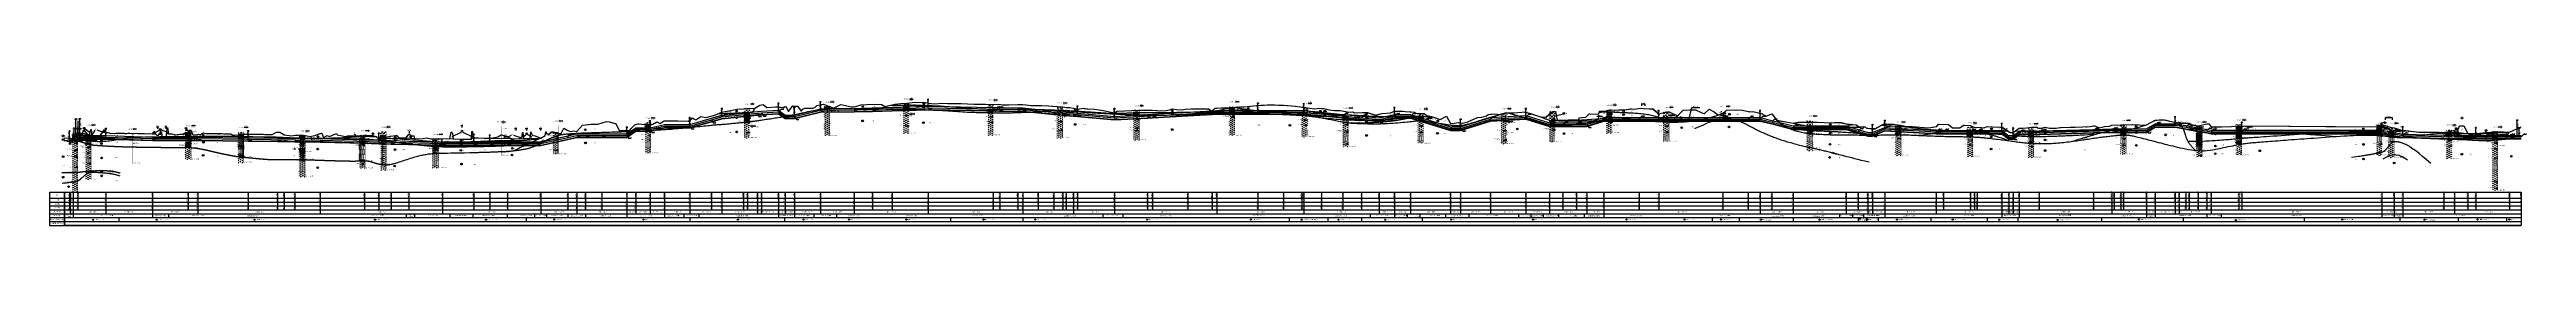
# Model space of a CAD drawing. Extents: x 525858 to 564773, y 2370984 to 2400075.
# Drawn here: x 550768 to 563588, y 2390429 to 2391088 of the extents above; entities that cross this region are included whole.
import ezdxf
from ezdxf.enums import TextEntityAlignment as Align

# ---------------------------------------------------------------- set-up
doc = ezdxf.new("R2010")
doc.units = 0
doc.header["$PDSIZE"] = 62.915
for name, pattern in [('CENTER', [2, 1.25, -0.25, 0.25, -0.25]), ('ZK', [20, 10, 0, 10]), ('ZKLIN', [0.4, 0.3, -0.1])]:
    doc.linetypes.add(name, pattern=pattern)
doc.layers.get('0').update_dxf_attribs({"linetype": 'CONTINUOUS'})
doc.layers.get('DEFPOINTS').update_dxf_attribs({"linetype": 'CONTINUOUS'})
for name, color, linetype in [('pipe', 3, 'CONTINUOUS'), ('pipe_cen', 1, 'CENTER'), ('tab', 9, 'CONTINUOUS'), ('wipeout', 255, 'CONTINUOUS'), ('图框最上层', 7, 'CONTINUOUS'), ('地形剖面', 4, 'CONTINUOUS'), ('布局裁图', 3, 'CONTINUOUS'), ('水工平面管线标注', 3, 'CONTINUOUS'), ('纵面管线标注', 3, 'CONTINUOUS'), ('附属设施', 2, 'CONTINUOUS')]:
    doc.layers.add(name, color=color, linetype=linetype)
doc.styles.add('DIM', font='simp1.shx', dxfattribs={"width": 0.8, "bigfont": 'hz.shx'})
doc.styles.add('ITALIC', font='txt', dxfattribs={"width": 0.7, "height": 0.28})
doc.styles.add('SIMP1', font='simp1.shx', dxfattribs={"width": 0.8, "bigfont": 'hz.shx'})
doc.dimstyles.new('100', dxfattribs={"dimtxt": 3.5, "dimasz": 2, "dimexe": 1, "dimexo": 0, "dimgap": 1, "dimtad": 1, "dimtoh": 1, "dimdec": 3, "dimlfac": 100, "dimdsep": 46, "dimtxsty": 'DIM', "dimcen": 0, "dimclrd": 9, "dimclre": 9, "dimclrt": 3, "dimadec": 3, "dimazin": 2, "dimtfac": 1, "dimtdec": 3, "dimtix": 1, "dimtofl": 0, "dimtmove": 2, "dimatfit": 3, "dimfxl": 1, "dimtolj": 1, "dimtzin": 0, "dimarcsym": 0})
pattern_1 = [(315, (550709.948, 2390587.262), (-20, 4e-15), [1.4142, -26.87]), (14.0362, (550705.948, 2390586.2623), (-20.00001, 2e-05), [4.1231, -78.339]), (315, (550704.948, 2390587.262), (-20, 4e-15), [1.4142, -26.87]), (315, (550709.948, 2390577.262), (-20, 4e-15), [1.4142, -26.87]), (14.0362, (550705.948, 2390576.2623), (-20.00001, 2e-05), [4.1231, -78.339]), (315, (550704.948, 2390577.262), (-20, 4e-15), [1.4142, -26.87]), (315, (550699.948, 2390572.262), (4e-15, 20), [1.4142, -26.87]), (14.0362, (550695.948, 2390571.2623), (-20.00001, 2e-05), [4.1231, -78.339]), (315, (550694.948, 2390572.262), (-20, 4e-15), [1.4142, -26.87]), (315, (550699.948, 2390582.262), (-20, 4e-15), [1.4142, -26.87]), (14.0362, (550695.948, 2390581.2623), (-20.00001, 2e-05), [4.1231, -78.339]), (315, (550694.948, 2390582.262), (-20, 4e-15), [1.4142, -26.87])]
pattern_2 = [(45, (550696.044, 2390567.6623), (-2.5, 2.5), [])]
pattern_3 = [(90, (550713.544, 2390584.662), (-20, 1e-15), [0.5, -19.5]), (180, (550714.044, 2390584.662), (-2e-15, -20), [0.5, -19.5]), (270, (550714.044, 2390585.162), (20, -4e-15), [0.5, -19.5]), (0, (550713.544, 2390585.162), (0, 20), [0.5, -19.5]), (90, (550713.794, 2390584.912), (-20, 1e-15), [0.5, -19.5]), (180, (550714.294, 2390584.912), (-2e-15, -20), [0.5, -19.5]), (270, (550714.294, 2390585.412), (20, -4e-15), [0.5, -19.5]), (0, (550713.794, 2390585.412), (0, 20), [0.5, -19.5]), (90, (550714.794, 2390586.662), (-20, 1e-15), [0.5, -19.5]), (180, (550715.294, 2390586.662), (-2e-15, -20), [0.5, -19.5]), (270, (550715.294, 2390587.162), (20, -4e-15), [0.5, -19.5]), (0, (550714.794, 2390587.162), (0, 20), [0.5, -19.5]), (90, (550715.044, 2390576.912), (-20, 1e-15), [0.5, -19.5]), (180, (550715.544, 2390576.912), (-2e-15, -20), [0.5, -19.5]), (270, (550715.544, 2390577.412), (20, -4e-15), [0.5, -19.5]), (0, (550715.044, 2390577.412), (0, 20), [0.5, -19.5]), (90, (550713.544, 2390574.662), (-20, 1e-15), [0.5, -19.5]), (180, (550714.044, 2390574.662), (-2e-15, -20), [0.5, -19.5]), (270, (550714.044, 2390575.162), (20, -4e-15), [0.5, -19.5]), (0, (550713.544, 2390575.162), (0, 20), [0.5, -19.5]), (90, (550713.794, 2390574.912), (-20, 1e-15), [0.5, -19.5]), (180, (550714.294, 2390574.912), (-2e-15, -20), [0.5, -19.5]), (270, (550714.294, 2390575.412), (20, -4e-15), [0.5, -19.5]), (0, (550713.794, 2390575.412), (0, 20), [0.5, -19.5]), (90, (550714.794, 2390576.662), (-20, 1e-15), [0.5, -19.5]), (180, (550715.294, 2390576.662), (-2e-15, -20), [0.5, -19.5]), (270, (550715.294, 2390577.162), (20, -4e-15), [0.5, -19.5]), (0, (550714.794, 2390577.162), (0, 20), [0.5, -19.5]), (90, (550709.794, 2390581.662), (-20, 1e-15), [0.5, -19.5]), (180, (550710.294, 2390581.662), (-2e-15, -20), [0.5, -19.5]), (270, (550710.294, 2390582.162), (20, -4e-15), [0.5, -19.5]), (0, (550709.794, 2390582.162), (0, 20), [0.5, -19.5]), (90, (550710.044, 2390581.912), (-20, 1e-15), [0.5, -19.5]), (180, (550710.544, 2390581.912), (-2e-15, -20), [0.5, -19.5]), (270, (550710.544, 2390582.412), (20, -4e-15), [0.5, -19.5]), (0, (550710.044, 2390582.412), (0, 20), [0.5, -19.5]), (90, (550706.044, 2390584.662), (-20, 1e-15), [0.5, -19.5]), (180, (550706.544, 2390584.662), (-2e-15, -20), [0.5, -19.5]), (270, (550706.544, 2390585.162), (20, -4e-15), [0.5, -19.5]), (0, (550706.044, 2390585.162), (0, 20), [0.5, -19.5]), (90, (550706.294, 2390584.912), (-20, 1e-15), [0.5, -19.5]), (180, (550706.794, 2390584.912), (-2e-15, -20), [0.5, -19.5]), (270, (550706.794, 2390585.412), (20, -4e-15), [0.5, -19.5]), (0, (550706.294, 2390585.412), (0, 20), [0.5, -19.5]), (90, (550704.794, 2390586.662), (-20, 1e-15), [0.5, -19.5]), (180, (550705.294, 2390586.662), (-2e-15, -20), [0.5, -19.5]), (270, (550705.294, 2390587.162), (20, -4e-15), [0.5, -19.5]), (0, (550704.794, 2390587.162), (0, 20), [0.5, -19.5]), (90, (550703.794, 2390584.912), (-20, 1e-15), [0.5, -19.5]), (180, (550704.294, 2390584.912), (-2e-15, -20), [0.5, -19.5]), (270, (550704.294, 2390585.412), (20, -4e-15), [0.5, -19.5]), (0, (550703.794, 2390585.412), (0, 20), [0.5, -19.5]), (90, (550711.044, 2390579.662), (-20, 1e-15), [0.5, -19.5]), (180, (550711.544, 2390579.662), (-2e-15, -20), [0.5, -19.5]), (270, (550711.544, 2390580.162), (20, -4e-15), [0.5, -19.5]), (0, (550711.044, 2390580.162), (0, 20), [0.5, -19.5]), (90, (550708.544, 2390579.662), (-20, 1e-15), [0.5, -19.5]), (180, (550709.044, 2390579.662), (-2e-15, -20), [0.5, -19.5]), (270, (550709.044, 2390580.162), (20, -4e-15), [0.5, -19.5]), (0, (550708.544, 2390580.162), (0, 20), [0.5, -19.5]), (90, (550705.044, 2390576.912), (-20, 1e-15), [0.5, -19.5]), (180, (550705.544, 2390576.912), (-2e-15, -20), [0.5, -19.5]), (270, (550705.544, 2390577.412), (20, -4e-15), [0.5, -19.5]), (0, (550705.044, 2390577.412), (0, 20), [0.5, -19.5]), (90, (550706.044, 2390574.662), (-20, 1e-15), [0.5, -19.5]), (180, (550706.544, 2390574.662), (-2e-15, -20), [0.5, -19.5]), (270, (550706.544, 2390575.162), (20, -4e-15), [0.5, -19.5]), (0, (550706.044, 2390575.162), (0, 20), [0.5, -19.5]), (90, (550706.294, 2390574.912), (-20, 1e-15), [0.5, -19.5]), (180, (550706.794, 2390574.912), (-2e-15, -20), [0.5, -19.5]), (270, (550706.794, 2390575.412), (20, -4e-15), [0.5, -19.5]), (0, (550706.294, 2390575.412), (0, 20), [0.5, -19.5]), (90, (550703.794, 2390574.912), (-20, 1e-15), [0.5, -19.5]), (180, (550704.294, 2390574.912), (-2e-15, -20), [0.5, -19.5]), (270, (550704.294, 2390575.412), (20, -4e-15), [0.5, -19.5]), (0, (550703.794, 2390575.412), (0, 20), [0.5, -19.5]), (90, (550704.794, 2390576.662), (-20, 1e-15), [0.5, -19.5]), (180, (550705.294, 2390576.662), (-2e-15, -20), [0.5, -19.5]), (270, (550705.294, 2390577.162), (20, -4e-15), [0.5, -19.5]), (0, (550704.794, 2390577.162), (0, 20), [0.5, -19.5]), (90, (550708.794, 2390579.912), (-20, 1e-15), [0.5, -19.5]), (180, (550709.294, 2390579.912), (-2e-15, -20), [0.5, -19.5]), (270, (550709.294, 2390580.412), (20, -4e-15), [0.5, -19.5]), (0, (550708.794, 2390580.412), (0, 20), [0.5, -19.5]), (90, (550711.294, 2390579.912), (-20, 1e-15), [0.5, -19.5]), (180, (550711.794, 2390579.912), (-2e-15, -20), [0.5, -19.5]), (270, (550711.794, 2390580.412), (20, -4e-15), [0.5, -19.5]), (0, (550711.294, 2390580.412), (0, 20), [0.5, -19.5]), (90, (550715.044, 2390586.912), (-20, 1e-15), [0.5, -19.5]), (180, (550715.544, 2390586.912), (-2e-15, -20), [0.5, -19.5]), (270, (550715.544, 2390587.412), (20, -4e-15), [0.5, -19.5]), (0, (550715.044, 2390587.412), (0, 20), [0.5, -19.5]), (90, (550705.044, 2390586.912), (-20, 1e-15), [0.5, -19.5]), (180, (550705.544, 2390586.912), (-2e-15, -20), [0.5, -19.5]), (270, (550705.544, 2390587.412), (20, -4e-15), [0.5, -19.5]), (0, (550705.044, 2390587.412), (0, 20), [0.5, -19.5]), (90, (550711.294, 2390569.912), (-20, 1e-15), [0.5, -19.5]), (180, (550711.794, 2390569.912), (-2e-15, -20), [0.5, -19.5]), (270, (550711.794, 2390570.412), (20, -4e-15), [0.5, -19.5]), (0, (550711.294, 2390570.412), (0, 20), [0.5, -19.5]), (90, (550709.794, 2390571.662), (-20, 1e-15), [0.5, -19.5]), (180, (550710.294, 2390571.662), (-2e-15, -20), [0.5, -19.5]), (270, (550710.294, 2390572.162), (20, -4e-15), [0.5, -19.5]), (0, (550709.794, 2390572.162), (0, 20), [0.5, -19.5]), (90, (550710.044, 2390571.912), (-20, 1e-15), [0.5, -19.5]), (180, (550710.544, 2390571.912), (-2e-15, -20), [0.5, -19.5]), (270, (550710.544, 2390572.412), (20, -4e-15), [0.5, -19.5]), (0, (550710.044, 2390572.412), (0, 20), [0.5, -19.5]), (90, (550708.794, 2390569.912), (-20, 1e-15), [0.5, -19.5]), (180, (550709.294, 2390569.912), (-2e-15, -20), [0.5, -19.5]), (270, (550709.294, 2390570.412), (20, -4e-15), [0.5, -19.5]), (0, (550708.794, 2390570.412), (0, 20), [0.5, -19.5]), (90, (550708.544, 2390569.662), (-20, 1e-15), [0.5, -19.5]), (180, (550709.044, 2390569.662), (-2e-15, -20), [0.5, -19.5]), (270, (550709.044, 2390570.162), (20, -4e-15), [0.5, -19.5]), (0, (550708.544, 2390570.162), (0, 20), [0.5, -19.5]), (90, (550711.044, 2390569.662), (-20, 1e-15), [0.5, -19.5]), (180, (550711.544, 2390569.662), (-2e-15, -20), [0.5, -19.5]), (270, (550711.544, 2390570.162), (20, -4e-15), [0.5, -19.5]), (0, (550711.044, 2390570.162), (0, 20), [0.5, -19.5]), (90, (550699.794, 2390581.662), (-20, 1e-15), [0.5, -19.5]), (180, (550700.294, 2390581.662), (-2e-15, -20), [0.5, -19.5]), (270, (550700.294, 2390582.162), (20, -4e-15), [0.5, -19.5]), (0, (550699.794, 2390582.162), (0, 20), [0.5, -19.5]), (90, (550700.044, 2390581.912), (-20, 1e-15), [0.5, -19.5]), (180, (550700.544, 2390581.912), (-2e-15, -20), [0.5, -19.5]), (270, (550700.544, 2390582.412), (20, -4e-15), [0.5, -19.5]), (0, (550700.044, 2390582.412), (0, 20), [0.5, -19.5]), (90, (550696.044, 2390584.662), (-20, 1e-15), [0.5, -19.5]), (180, (550696.544, 2390584.662), (-2e-15, -20), [0.5, -19.5]), (270, (550696.544, 2390585.162), (20, -4e-15), [0.5, -19.5]), (0, (550696.044, 2390585.162), (0, 20), [0.5, -19.5]), (90, (550696.294, 2390584.912), (-20, 1e-15), [0.5, -19.5]), (180, (550696.794, 2390584.912), (-2e-15, -20), [0.5, -19.5]), (270, (550696.794, 2390585.412), (20, -4e-15), [0.5, -19.5]), (0, (550696.294, 2390585.412), (0, 20), [0.5, -19.5]), (90, (550701.044, 2390579.662), (-20, 1e-15), [0.5, -19.5]), (180, (550701.544, 2390579.662), (-2e-15, -20), [0.5, -19.5]), (270, (550701.544, 2390580.162), (20, -4e-15), [0.5, -19.5]), (0, (550701.044, 2390580.162), (0, 20), [0.5, -19.5]), (90, (550696.044, 2390574.662), (-20, 1e-15), [0.5, -19.5]), (180, (550696.544, 2390574.662), (-2e-15, -20), [0.5, -19.5]), (270, (550696.544, 2390575.162), (20, -4e-15), [0.5, -19.5]), (0, (550696.044, 2390575.162), (0, 20), [0.5, -19.5]), (90, (550696.294, 2390574.912), (-20, 1e-15), [0.5, -19.5]), (180, (550696.794, 2390574.912), (-2e-15, -20), [0.5, -19.5]), (270, (550696.794, 2390575.412), (20, -4e-15), [0.5, -19.5]), (0, (550696.294, 2390575.412), (0, 20), [0.5, -19.5]), (90, (550698.544, 2390579.662), (-20, 1e-15), [0.5, -19.5]), (180, (550699.044, 2390579.662), (-2e-15, -20), [0.5, -19.5]), (270, (550699.044, 2390580.162), (20, -4e-15), [0.5, -19.5]), (0, (550698.544, 2390580.162), (0, 20), [0.5, -19.5]), (90, (550701.294, 2390579.912), (-20, 1e-15), [0.5, -19.5]), (180, (550701.794, 2390579.912), (-2e-15, -20), [0.5, -19.5]), (270, (550701.794, 2390580.412), (20, -4e-15), [0.5, -19.5]), (0, (550701.294, 2390580.412), (0, 20), [0.5, -19.5]), (90, (550698.794, 2390579.912), (-20, 1e-15), [0.5, -19.5]), (180, (550699.294, 2390579.912), (-2e-15, -20), [0.5, -19.5]), (270, (550699.294, 2390580.412), (20, -4e-15), [0.5, -19.5]), (0, (550698.794, 2390580.412), (0, 20), [0.5, -19.5]), (90, (550701.294, 2390569.912), (-20, 1e-15), [0.5, -19.5]), (180, (550701.794, 2390569.912), (-2e-15, -20), [0.5, -19.5]), (270, (550701.794, 2390570.412), (20, -4e-15), [0.5, -19.5]), (0, (550701.294, 2390570.412), (0, 20), [0.5, -19.5]), (90, (550699.794, 2390571.662), (-20, 1e-15), [0.5, -19.5]), (180, (550700.294, 2390571.662), (-2e-15, -20), [0.5, -19.5]), (270, (550700.294, 2390572.162), (20, -4e-15), [0.5, -19.5]), (0, (550699.794, 2390572.162), (0, 20), [0.5, -19.5]), (90, (550700.044, 2390571.912), (-20, 1e-15), [0.5, -19.5]), (180, (550700.544, 2390571.912), (-2e-15, -20), [0.5, -19.5]), (270, (550700.544, 2390572.412), (20, -4e-15), [0.5, -19.5]), (0, (550700.044, 2390572.412), (0, 20), [0.5, -19.5]), (90, (550701.044, 2390569.662), (-20, 1e-15), [0.5, -19.5]), (180, (550701.544, 2390569.662), (-2e-15, -20), [0.5, -19.5]), (270, (550701.544, 2390570.162), (20, -4e-15), [0.5, -19.5]), (0, (550701.044, 2390570.162), (0, 20), [0.5, -19.5]), (90, (550698.544, 2390569.662), (-20, 1e-15), [0.5, -19.5]), (180, (550699.044, 2390569.662), (-2e-15, -20), [0.5, -19.5]), (270, (550699.044, 2390570.162), (20, -4e-15), [0.5, -19.5]), (0, (550698.544, 2390570.162), (0, 20), [0.5, -19.5]), (90, (550698.794, 2390569.912), (-20, 1e-15), [0.5, -19.5]), (180, (550699.294, 2390569.912), (-2e-15, -20), [0.5, -19.5]), (270, (550699.294, 2390570.412), (20, -4e-15), [0.5, -19.5]), (0, (550698.794, 2390570.412), (0, 20), [0.5, -19.5]), (90, (550703.544, 2390574.662), (-20, 1e-15), [0.5, -19.5]), (180, (550704.044, 2390574.662), (-2e-15, -20), [0.5, -19.5]), (270, (550704.044, 2390575.162), (20, -4e-15), [0.5, -19.5]), (0, (550703.544, 2390575.162), (0, 20), [0.5, -19.5]), (90, (550703.544, 2390584.662), (-20, 1e-15), [0.5, -19.5]), (180, (550704.044, 2390584.662), (-2e-15, -20), [0.5, -19.5]), (270, (550704.044, 2390585.162), (20, -4e-15), [0.5, -19.5]), (0, (550703.544, 2390585.162), (0, 20), [0.5, -19.5])]
pattern_4 = [(45, (550703.839, 2390567.8095), (-2.5, 2.5), [])]
pattern_5 = [(90, (550721.339, 2390584.81), (-20, 1e-15), [0.5, -19.5]), (180, (550721.839, 2390584.81), (-2e-15, -20), [0.5, -19.5]), (270, (550721.839, 2390585.31), (20, -4e-15), [0.5, -19.5]), (0, (550721.339, 2390585.31), (0, 20), [0.5, -19.5]), (90, (550721.589, 2390585.06), (-20, 1e-15), [0.5, -19.5]), (180, (550722.089, 2390585.06), (-2e-15, -20), [0.5, -19.5]), (270, (550722.089, 2390585.56), (20, -4e-15), [0.5, -19.5]), (0, (550721.589, 2390585.56), (0, 20), [0.5, -19.5]), (90, (550722.589, 2390586.81), (-20, 1e-15), [0.5, -19.5]), (180, (550723.089, 2390586.81), (-2e-15, -20), [0.5, -19.5]), (270, (550723.089, 2390587.31), (20, -4e-15), [0.5, -19.5]), (0, (550722.589, 2390587.31), (0, 20), [0.5, -19.5]), (90, (550722.839, 2390577.06), (-20, 1e-15), [0.5, -19.5]), (180, (550723.339, 2390577.06), (-2e-15, -20), [0.5, -19.5]), (270, (550723.339, 2390577.56), (20, -4e-15), [0.5, -19.5]), (0, (550722.839, 2390577.56), (0, 20), [0.5, -19.5]), (90, (550721.339, 2390574.81), (-20, 1e-15), [0.5, -19.5]), (180, (550721.839, 2390574.81), (-2e-15, -20), [0.5, -19.5]), (270, (550721.839, 2390575.31), (20, -4e-15), [0.5, -19.5]), (0, (550721.339, 2390575.31), (0, 20), [0.5, -19.5]), (90, (550721.589, 2390575.06), (-20, 1e-15), [0.5, -19.5]), (180, (550722.089, 2390575.06), (-2e-15, -20), [0.5, -19.5]), (270, (550722.089, 2390575.56), (20, -4e-15), [0.5, -19.5]), (0, (550721.589, 2390575.56), (0, 20), [0.5, -19.5]), (90, (550722.589, 2390576.81), (-20, 1e-15), [0.5, -19.5]), (180, (550723.089, 2390576.81), (-2e-15, -20), [0.5, -19.5]), (270, (550723.089, 2390577.31), (20, -4e-15), [0.5, -19.5]), (0, (550722.589, 2390577.31), (0, 20), [0.5, -19.5]), (90, (550717.589, 2390581.81), (-20, 1e-15), [0.5, -19.5]), (180, (550718.089, 2390581.81), (-2e-15, -20), [0.5, -19.5]), (270, (550718.089, 2390582.31), (20, -4e-15), [0.5, -19.5]), (0, (550717.589, 2390582.31), (0, 20), [0.5, -19.5]), (90, (550717.839, 2390582.06), (-20, 1e-15), [0.5, -19.5]), (180, (550718.339, 2390582.06), (-2e-15, -20), [0.5, -19.5]), (270, (550718.339, 2390582.56), (20, -4e-15), [0.5, -19.5]), (0, (550717.839, 2390582.56), (0, 20), [0.5, -19.5]), (90, (550713.839, 2390584.81), (-20, 1e-15), [0.5, -19.5]), (180, (550714.339, 2390584.81), (-2e-15, -20), [0.5, -19.5]), (270, (550714.339, 2390585.31), (20, -4e-15), [0.5, -19.5]), (0, (550713.839, 2390585.31), (0, 20), [0.5, -19.5]), (90, (550714.089, 2390585.06), (-20, 1e-15), [0.5, -19.5]), (180, (550714.589, 2390585.06), (-2e-15, -20), [0.5, -19.5]), (270, (550714.589, 2390585.56), (20, -4e-15), [0.5, -19.5]), (0, (550714.089, 2390585.56), (0, 20), [0.5, -19.5]), (90, (550712.589, 2390586.81), (-20, 1e-15), [0.5, -19.5]), (180, (550713.089, 2390586.81), (-2e-15, -20), [0.5, -19.5]), (270, (550713.089, 2390587.31), (20, -4e-15), [0.5, -19.5]), (0, (550712.589, 2390587.31), (0, 20), [0.5, -19.5]), (90, (550711.589, 2390585.06), (-20, 1e-15), [0.5, -19.5]), (180, (550712.089, 2390585.06), (-2e-15, -20), [0.5, -19.5]), (270, (550712.089, 2390585.56), (20, -4e-15), [0.5, -19.5]), (0, (550711.589, 2390585.56), (0, 20), [0.5, -19.5]), (90, (550718.839, 2390579.81), (-20, 1e-15), [0.5, -19.5]), (180, (550719.339, 2390579.81), (-2e-15, -20), [0.5, -19.5]), (270, (550719.339, 2390580.31), (20, -4e-15), [0.5, -19.5]), (0, (550718.839, 2390580.31), (0, 20), [0.5, -19.5]), (90, (550716.339, 2390579.81), (-20, 1e-15), [0.5, -19.5]), (180, (550716.839, 2390579.81), (-2e-15, -20), [0.5, -19.5]), (270, (550716.839, 2390580.31), (20, -4e-15), [0.5, -19.5]), (0, (550716.339, 2390580.31), (0, 20), [0.5, -19.5]), (90, (550712.839, 2390577.06), (-20, 1e-15), [0.5, -19.5]), (180, (550713.339, 2390577.06), (-2e-15, -20), [0.5, -19.5]), (270, (550713.339, 2390577.56), (20, -4e-15), [0.5, -19.5]), (0, (550712.839, 2390577.56), (0, 20), [0.5, -19.5]), (90, (550713.839, 2390574.81), (-20, 1e-15), [0.5, -19.5]), (180, (550714.339, 2390574.81), (-2e-15, -20), [0.5, -19.5]), (270, (550714.339, 2390575.31), (20, -4e-15), [0.5, -19.5]), (0, (550713.839, 2390575.31), (0, 20), [0.5, -19.5]), (90, (550714.089, 2390575.06), (-20, 1e-15), [0.5, -19.5]), (180, (550714.589, 2390575.06), (-2e-15, -20), [0.5, -19.5]), (270, (550714.589, 2390575.56), (20, -4e-15), [0.5, -19.5]), (0, (550714.089, 2390575.56), (0, 20), [0.5, -19.5]), (90, (550711.589, 2390575.06), (-20, 1e-15), [0.5, -19.5]), (180, (550712.089, 2390575.06), (-2e-15, -20), [0.5, -19.5]), (270, (550712.089, 2390575.56), (20, -4e-15), [0.5, -19.5]), (0, (550711.589, 2390575.56), (0, 20), [0.5, -19.5]), (90, (550712.589, 2390576.81), (-20, 1e-15), [0.5, -19.5]), (180, (550713.089, 2390576.81), (-2e-15, -20), [0.5, -19.5]), (270, (550713.089, 2390577.31), (20, -4e-15), [0.5, -19.5]), (0, (550712.589, 2390577.31), (0, 20), [0.5, -19.5]), (90, (550716.589, 2390580.06), (-20, 1e-15), [0.5, -19.5]), (180, (550717.089, 2390580.06), (-2e-15, -20), [0.5, -19.5]), (270, (550717.089, 2390580.56), (20, -4e-15), [0.5, -19.5]), (0, (550716.589, 2390580.56), (0, 20), [0.5, -19.5]), (90, (550719.089, 2390580.06), (-20, 1e-15), [0.5, -19.5]), (180, (550719.589, 2390580.06), (-2e-15, -20), [0.5, -19.5]), (270, (550719.589, 2390580.56), (20, -4e-15), [0.5, -19.5]), (0, (550719.089, 2390580.56), (0, 20), [0.5, -19.5]), (90, (550722.839, 2390587.06), (-20, 1e-15), [0.5, -19.5]), (180, (550723.339, 2390587.06), (-2e-15, -20), [0.5, -19.5]), (270, (550723.339, 2390587.56), (20, -4e-15), [0.5, -19.5]), (0, (550722.839, 2390587.56), (0, 20), [0.5, -19.5]), (90, (550712.839, 2390587.06), (-20, 1e-15), [0.5, -19.5]), (180, (550713.339, 2390587.06), (-2e-15, -20), [0.5, -19.5]), (270, (550713.339, 2390587.56), (20, -4e-15), [0.5, -19.5]), (0, (550712.839, 2390587.56), (0, 20), [0.5, -19.5]), (90, (550719.089, 2390570.06), (-20, 1e-15), [0.5, -19.5]), (180, (550719.589, 2390570.06), (-2e-15, -20), [0.5, -19.5]), (270, (550719.589, 2390570.56), (20, -4e-15), [0.5, -19.5]), (0, (550719.089, 2390570.56), (0, 20), [0.5, -19.5]), (90, (550717.589, 2390571.81), (-20, 1e-15), [0.5, -19.5]), (180, (550718.089, 2390571.81), (-2e-15, -20), [0.5, -19.5]), (270, (550718.089, 2390572.31), (20, -4e-15), [0.5, -19.5]), (0, (550717.589, 2390572.31), (0, 20), [0.5, -19.5]), (90, (550717.839, 2390572.06), (-20, 1e-15), [0.5, -19.5]), (180, (550718.339, 2390572.06), (-2e-15, -20), [0.5, -19.5]), (270, (550718.339, 2390572.56), (20, -4e-15), [0.5, -19.5]), (0, (550717.839, 2390572.56), (0, 20), [0.5, -19.5]), (90, (550716.589, 2390570.06), (-20, 1e-15), [0.5, -19.5]), (180, (550717.089, 2390570.06), (-2e-15, -20), [0.5, -19.5]), (270, (550717.089, 2390570.56), (20, -4e-15), [0.5, -19.5]), (0, (550716.589, 2390570.56), (0, 20), [0.5, -19.5]), (90, (550716.339, 2390569.81), (-20, 1e-15), [0.5, -19.5]), (180, (550716.839, 2390569.81), (-2e-15, -20), [0.5, -19.5]), (270, (550716.839, 2390570.31), (20, -4e-15), [0.5, -19.5]), (0, (550716.339, 2390570.31), (0, 20), [0.5, -19.5]), (90, (550718.839, 2390569.81), (-20, 1e-15), [0.5, -19.5]), (180, (550719.339, 2390569.81), (-2e-15, -20), [0.5, -19.5]), (270, (550719.339, 2390570.31), (20, -4e-15), [0.5, -19.5]), (0, (550718.839, 2390570.31), (0, 20), [0.5, -19.5]), (90, (550707.589, 2390581.81), (-20, 1e-15), [0.5, -19.5]), (180, (550708.089, 2390581.81), (-2e-15, -20), [0.5, -19.5]), (270, (550708.089, 2390582.31), (20, -4e-15), [0.5, -19.5]), (0, (550707.589, 2390582.31), (0, 20), [0.5, -19.5]), (90, (550707.839, 2390582.06), (-20, 1e-15), [0.5, -19.5]), (180, (550708.339, 2390582.06), (-2e-15, -20), [0.5, -19.5]), (270, (550708.339, 2390582.56), (20, -4e-15), [0.5, -19.5]), (0, (550707.839, 2390582.56), (0, 20), [0.5, -19.5]), (90, (550703.839, 2390584.81), (-20, 1e-15), [0.5, -19.5]), (180, (550704.339, 2390584.81), (-2e-15, -20), [0.5, -19.5]), (270, (550704.339, 2390585.31), (20, -4e-15), [0.5, -19.5]), (0, (550703.839, 2390585.31), (0, 20), [0.5, -19.5]), (90, (550704.089, 2390585.06), (-20, 1e-15), [0.5, -19.5]), (180, (550704.589, 2390585.06), (-2e-15, -20), [0.5, -19.5]), (270, (550704.589, 2390585.56), (20, -4e-15), [0.5, -19.5]), (0, (550704.089, 2390585.56), (0, 20), [0.5, -19.5]), (90, (550708.839, 2390579.81), (-20, 1e-15), [0.5, -19.5]), (180, (550709.339, 2390579.81), (-2e-15, -20), [0.5, -19.5]), (270, (550709.339, 2390580.31), (20, -4e-15), [0.5, -19.5]), (0, (550708.839, 2390580.31), (0, 20), [0.5, -19.5]), (90, (550703.839, 2390574.81), (-20, 1e-15), [0.5, -19.5]), (180, (550704.339, 2390574.81), (-2e-15, -20), [0.5, -19.5]), (270, (550704.339, 2390575.31), (20, -4e-15), [0.5, -19.5]), (0, (550703.839, 2390575.31), (0, 20), [0.5, -19.5]), (90, (550704.089, 2390575.06), (-20, 1e-15), [0.5, -19.5]), (180, (550704.589, 2390575.06), (-2e-15, -20), [0.5, -19.5]), (270, (550704.589, 2390575.56), (20, -4e-15), [0.5, -19.5]), (0, (550704.089, 2390575.56), (0, 20), [0.5, -19.5]), (90, (550706.339, 2390579.81), (-20, 1e-15), [0.5, -19.5]), (180, (550706.839, 2390579.81), (-2e-15, -20), [0.5, -19.5]), (270, (550706.839, 2390580.31), (20, -4e-15), [0.5, -19.5]), (0, (550706.339, 2390580.31), (0, 20), [0.5, -19.5]), (90, (550709.089, 2390580.06), (-20, 1e-15), [0.5, -19.5]), (180, (550709.589, 2390580.06), (-2e-15, -20), [0.5, -19.5]), (270, (550709.589, 2390580.56), (20, -4e-15), [0.5, -19.5]), (0, (550709.089, 2390580.56), (0, 20), [0.5, -19.5]), (90, (550706.589, 2390580.06), (-20, 1e-15), [0.5, -19.5]), (180, (550707.089, 2390580.06), (-2e-15, -20), [0.5, -19.5]), (270, (550707.089, 2390580.56), (20, -4e-15), [0.5, -19.5]), (0, (550706.589, 2390580.56), (0, 20), [0.5, -19.5]), (90, (550709.089, 2390570.06), (-20, 1e-15), [0.5, -19.5]), (180, (550709.589, 2390570.06), (-2e-15, -20), [0.5, -19.5]), (270, (550709.589, 2390570.56), (20, -4e-15), [0.5, -19.5]), (0, (550709.089, 2390570.56), (0, 20), [0.5, -19.5]), (90, (550707.589, 2390571.81), (-20, 1e-15), [0.5, -19.5]), (180, (550708.089, 2390571.81), (-2e-15, -20), [0.5, -19.5]), (270, (550708.089, 2390572.31), (20, -4e-15), [0.5, -19.5]), (0, (550707.589, 2390572.31), (0, 20), [0.5, -19.5]), (90, (550707.839, 2390572.06), (-20, 1e-15), [0.5, -19.5]), (180, (550708.339, 2390572.06), (-2e-15, -20), [0.5, -19.5]), (270, (550708.339, 2390572.56), (20, -4e-15), [0.5, -19.5]), (0, (550707.839, 2390572.56), (0, 20), [0.5, -19.5]), (90, (550708.839, 2390569.81), (-20, 1e-15), [0.5, -19.5]), (180, (550709.339, 2390569.81), (-2e-15, -20), [0.5, -19.5]), (270, (550709.339, 2390570.31), (20, -4e-15), [0.5, -19.5]), (0, (550708.839, 2390570.31), (0, 20), [0.5, -19.5]), (90, (550706.339, 2390569.81), (-20, 1e-15), [0.5, -19.5]), (180, (550706.839, 2390569.81), (-2e-15, -20), [0.5, -19.5]), (270, (550706.839, 2390570.31), (20, -4e-15), [0.5, -19.5]), (0, (550706.339, 2390570.31), (0, 20), [0.5, -19.5]), (90, (550706.589, 2390570.06), (-20, 1e-15), [0.5, -19.5]), (180, (550707.089, 2390570.06), (-2e-15, -20), [0.5, -19.5]), (270, (550707.089, 2390570.56), (20, -4e-15), [0.5, -19.5]), (0, (550706.589, 2390570.56), (0, 20), [0.5, -19.5]), (90, (550711.339, 2390574.81), (-20, 1e-15), [0.5, -19.5]), (180, (550711.839, 2390574.81), (-2e-15, -20), [0.5, -19.5]), (270, (550711.839, 2390575.31), (20, -4e-15), [0.5, -19.5]), (0, (550711.339, 2390575.31), (0, 20), [0.5, -19.5]), (90, (550711.339, 2390584.81), (-20, 1e-15), [0.5, -19.5]), (180, (550711.839, 2390584.81), (-2e-15, -20), [0.5, -19.5]), (270, (550711.839, 2390585.31), (20, -4e-15), [0.5, -19.5]), (0, (550711.339, 2390585.31), (0, 20), [0.5, -19.5])]
pattern_6 = [(45, (550710.252, 2390567.6623), (-2.5, 2.5), [])]
pattern_7 = [(315, (550911.671, 2390585.662), (-20, 4e-15), [1.4142, -26.87]), (14.0362, (550907.6713, 2390584.6623), (-20.00001, 2e-05), [4.1231, -78.339]), (315, (550906.671, 2390585.662), (-20, 4e-15), [1.4142, -26.87]), (315, (550911.671, 2390575.662), (-20, 4e-15), [1.4142, -26.87]), (14.0362, (550907.6713, 2390574.6623), (-20.00001, 2e-05), [4.1231, -78.339]), (315, (550906.671, 2390575.662), (-20, 4e-15), [1.4142, -26.87]), (315, (550901.671, 2390570.662), (4e-15, 20), [1.4142, -26.87]), (14.0362, (550897.6713, 2390569.6623), (-20.00001, 2e-05), [4.1231, -78.339]), (315, (550896.671, 2390570.662), (-20, 4e-15), [1.4142, -26.87]), (315, (550901.671, 2390580.662), (-20, 4e-15), [1.4142, -26.87]), (14.0362, (550897.6713, 2390579.6623), (-20.00001, 2e-05), [4.1231, -78.339]), (315, (550896.671, 2390580.662), (-20, 4e-15), [1.4142, -26.87])]
pattern_8 = [(315, (550725.529, 2390585.662), (-20.000006, 4e-15), [1.414214, -26.87]), (14.0362, (550721.529, 2390584.6623), (-20.0000115, 2e-05), [4.1231, -78.339]), (315, (550720.529, 2390585.662), (-20.000006, 4e-15), [1.414214, -26.87]), (315, (550725.529, 2390575.662), (-20.000006, 4e-15), [1.414214, -26.87]), (14.0362, (550721.529, 2390574.6623), (-20.0000115, 2e-05), [4.1231, -78.339]), (315, (550720.529, 2390575.662), (-20.000006, 4e-15), [1.414214, -26.87]), (315, (550715.529, 2390570.662), (4e-15, 20.000006), [1.414214, -26.87]), (14.0362, (550711.529, 2390569.6623), (-20.0000115, 2e-05), [4.1231, -78.339]), (315, (550710.529, 2390570.662), (-20.000006, 4e-15), [1.414214, -26.87]), (315, (550715.529, 2390580.662), (-20.000006, 4e-15), [1.414214, -26.87]), (14.0362, (550711.529, 2390579.6623), (-20.0000115, 2e-05), [4.1231, -78.339]), (315, (550710.529, 2390580.662), (-20.000006, 4e-15), [1.414214, -26.87])]
pattern_9 = [(315, (550731.102, 2390585.662), (-20.000006, 4e-15), [1.414214, -26.87]), (14.0362, (550727.102, 2390584.6623), (-20.0000115, 2e-05), [4.1231, -78.339]), (315, (550726.102, 2390585.662), (-20.000006, 4e-15), [1.414214, -26.87]), (315, (550731.102, 2390575.662), (-20.000006, 4e-15), [1.414214, -26.87]), (14.0362, (550727.102, 2390574.6623), (-20.0000115, 2e-05), [4.1231, -78.339]), (315, (550726.102, 2390575.662), (-20.000006, 4e-15), [1.414214, -26.87]), (315, (550721.102, 2390570.662), (4e-15, 20.000006), [1.414214, -26.87]), (14.0362, (550717.102, 2390569.6623), (-20.0000115, 2e-05), [4.1231, -78.339]), (315, (550716.102, 2390570.662), (-20.000006, 4e-15), [1.414214, -26.87]), (315, (550721.102, 2390580.662), (-20.000006, 4e-15), [1.414214, -26.87]), (14.0362, (550717.102, 2390579.6623), (-20.0000115, 2e-05), [4.1231, -78.339]), (315, (550716.102, 2390580.662), (-20.000006, 4e-15), [1.414214, -26.87])]
pattern_10 = [(315, (550723.279, 2390586.889), (-20.000006, 4e-15), [1.414214, -26.87]), (14.0362, (550719.279, 2390585.889), (-20.0000115, 2e-05), [4.1231, -78.339]), (315, (550718.279, 2390586.889), (-20.000006, 4e-15), [1.414214, -26.87]), (315, (550723.279, 2390576.889), (-20.000006, 4e-15), [1.414214, -26.87]), (14.0362, (550719.279, 2390575.889), (-20.0000115, 2e-05), [4.1231, -78.339]), (315, (550718.279, 2390576.889), (-20.000006, 4e-15), [1.414214, -26.87]), (315, (550713.279, 2390571.889), (4e-15, 20.000006), [1.414214, -26.87]), (14.0362, (550709.279, 2390570.889), (-20.0000115, 2e-05), [4.1231, -78.339]), (315, (550708.279, 2390571.889), (-20.000006, 4e-15), [1.414214, -26.87]), (315, (550713.279, 2390581.889), (-20.000006, 4e-15), [1.414214, -26.87]), (14.0362, (550709.279, 2390580.889), (-20.0000115, 2e-05), [4.1231, -78.339]), (315, (550708.279, 2390581.889), (-20.000006, 4e-15), [1.414214, -26.87])]
pattern_11 = [(315, (550717.517, 2390585.582), (-20.000006, 4e-15), [1.414214, -26.87]), (14.0362, (550713.517, 2390584.5823), (-20.0000115, 2e-05), [4.1231, -78.339]), (315, (550712.517, 2390585.582), (-20.000006, 4e-15), [1.414214, -26.87]), (315, (550717.517, 2390575.582), (-20.000006, 4e-15), [1.414214, -26.87]), (14.0362, (550713.517, 2390574.5823), (-20.0000115, 2e-05), [4.1231, -78.339]), (315, (550712.517, 2390575.582), (-20.000006, 4e-15), [1.414214, -26.87]), (315, (550707.517, 2390570.582), (4e-15, 20.000006), [1.414214, -26.87]), (14.0362, (550703.517, 2390569.5823), (-20.0000115, 2e-05), [4.1231, -78.339]), (315, (550702.517, 2390570.582), (-20.000006, 4e-15), [1.414214, -26.87]), (315, (550707.517, 2390580.582), (-20.000006, 4e-15), [1.414214, -26.87]), (14.0362, (550703.517, 2390579.5823), (-20.0000115, 2e-05), [4.1231, -78.339]), (315, (550702.517, 2390580.582), (-20.000006, 4e-15), [1.414214, -26.87])]
pattern_12 = [(315, (551720.115, 2390585.662), (-20.000006, 4e-15), [1.414214, -26.87]), (14.0362, (551716.115, 2390584.6623), (-20.0000115, 2e-05), [4.1231, -78.339]), (315, (551715.115, 2390585.662), (-20.000006, 4e-15), [1.414214, -26.87]), (315, (551720.115, 2390575.662), (-20.000006, 4e-15), [1.414214, -26.87]), (14.0362, (551716.115, 2390574.6623), (-20.0000115, 2e-05), [4.1231, -78.339]), (315, (551715.115, 2390575.662), (-20.000006, 4e-15), [1.414214, -26.87]), (315, (551710.115, 2390570.662), (4e-15, 20.000006), [1.414214, -26.87]), (14.0362, (551706.115, 2390569.6623), (-20.0000115, 2e-05), [4.1231, -78.339]), (315, (551705.115, 2390570.662), (-20.000006, 4e-15), [1.414214, -26.87]), (315, (551710.115, 2390580.662), (-20.000006, 4e-15), [1.414214, -26.87]), (14.0362, (551706.115, 2390579.6623), (-20.0000115, 2e-05), [4.1231, -78.339]), (315, (551705.115, 2390580.662), (-20.000006, 4e-15), [1.414214, -26.87])]
pattern_13 = [(315, (551857.642, 2390586.062), (-20.000006, 4e-15), [1.414214, -26.87]), (14.0362, (551853.642, 2390585.0623), (-20.0000115, 2e-05), [4.1231, -78.339]), (315, (551852.642, 2390586.062), (-20.000006, 4e-15), [1.414214, -26.87]), (315, (551857.642, 2390576.062), (-20.000006, 4e-15), [1.414214, -26.87]), (14.0362, (551853.642, 2390575.0623), (-20.0000115, 2e-05), [4.1231, -78.339]), (315, (551852.642, 2390576.062), (-20.000006, 4e-15), [1.414214, -26.87]), (315, (551847.642, 2390571.062), (4e-15, 20.000006), [1.414214, -26.87]), (14.0362, (551843.642, 2390570.0623), (-20.0000115, 2e-05), [4.1231, -78.339]), (315, (551842.642, 2390571.062), (-20.000006, 4e-15), [1.414214, -26.87]), (315, (551847.642, 2390581.062), (-20.000006, 4e-15), [1.414214, -26.87]), (14.0362, (551843.642, 2390580.0623), (-20.0000115, 2e-05), [4.1231, -78.339]), (315, (551842.642, 2390581.062), (-20.000006, 4e-15), [1.414214, -26.87])]
pattern_14 = [(315, (550778.656, 2390585.662), (-20.000006, 4e-15), [1.414214, -26.87]), (14.0362, (550774.656, 2390584.6623), (-20.0000115, 2e-05), [4.1231, -78.339]), (315, (550773.656, 2390585.662), (-20.000006, 4e-15), [1.414214, -26.87]), (315, (550778.656, 2390575.662), (-20.000006, 4e-15), [1.414214, -26.87]), (14.0362, (550774.656, 2390574.6623), (-20.0000115, 2e-05), [4.1231, -78.339]), (315, (550773.656, 2390575.662), (-20.000006, 4e-15), [1.414214, -26.87]), (315, (550768.656, 2390570.662), (4e-15, 20.000006), [1.414214, -26.87]), (14.0362, (550764.656, 2390569.6623), (-20.0000115, 2e-05), [4.1231, -78.339]), (315, (550763.656, 2390570.662), (-20.000006, 4e-15), [1.414214, -26.87]), (315, (550768.656, 2390580.662), (-20.000006, 4e-15), [1.414214, -26.87]), (14.0362, (550764.656, 2390579.6623), (-20.0000115, 2e-05), [4.1231, -78.339]), (315, (550763.656, 2390580.662), (-20.000006, 4e-15), [1.414214, -26.87])]
pattern_15 = [(315, (550778.486, 2390585.662), (-20.000006, 4e-15), [1.414214, -26.87]), (14.0362, (550774.486, 2390584.6623), (-20.0000115, 2e-05), [4.1231, -78.339]), (315, (550773.486, 2390585.662), (-20.000006, 4e-15), [1.414214, -26.87]), (315, (550778.486, 2390575.662), (-20.000006, 4e-15), [1.414214, -26.87]), (14.0362, (550774.486, 2390574.6623), (-20.0000115, 2e-05), [4.1231, -78.339]), (315, (550773.486, 2390575.662), (-20.000006, 4e-15), [1.414214, -26.87]), (315, (550768.486, 2390570.662), (4e-15, 20.000006), [1.414214, -26.87]), (14.0362, (550764.486, 2390569.6623), (-20.0000115, 2e-05), [4.1231, -78.339]), (315, (550763.486, 2390570.662), (-20.000006, 4e-15), [1.414214, -26.87]), (315, (550768.486, 2390580.662), (-20.000006, 4e-15), [1.414214, -26.87]), (14.0362, (550764.486, 2390579.6623), (-20.0000115, 2e-05), [4.1231, -78.339]), (315, (550763.486, 2390580.662), (-20.000006, 4e-15), [1.414214, -26.87])]

# ---------------------------------------------------------------- blocks, each defined once
blk = doc.blocks.new('uw')
for p, q in [((-0.14, -0.13), (0.16, -0.13)), ((0.11, -0.25), (-0.09, -0.25)), ((-0.04, -0.37), (0.06, -0.37))]:
    blk.add_line(p, q)
blk.add_lwpolyline([(0, 0, 0, 0.3, 0), (0, 0.3, 0.3, 0.3, 0)], format="xyseb")
at = {"style": 'ITALIC', "width": 0.7}
blk.add_attdef('SHUIWEI', (0.38, 0.16), '', height=0.28, dxfattribs=at)
blk = doc.blocks.new('SHIZI')
at = {"color": 1}
for p, q in [((0.1, -0.1), (-0.1, 0.1)), ((-0.1, -0.1), (0.1, 0.1))]:
    blk.add_line(p, q, dxfattribs=at)
blk = doc.blocks.new('qin排气阀va')
at = {"layer": '附属设施', "linetype": 'Continuous', "lineweight": -3}
for points in [[(-1.5, 22.8), (1.5, 22.8)], [(-1, 21), (-1, 22.8)], [(0, 22.8), (0, 23.55)], [(0, 0), (0, 20)], [(1, 21), (1, 22.8)]]:
    blk.add_lwpolyline(points, dxfattribs=at)
blk.add_arc((0, 21), 1, 180, 0, dxfattribs=at)
at = {"layer": '附属设施', "linetype": 'Continuous', "lineweight": -3, "style": 'SIMP1'}
blk.add_attdef('ZH', text='', height=2.5, rotation=89.999998, dxfattribs=at).set_placement((0, 2), align=Align.BOTTOM_LEFT)
blk.add_attdef('名称', text='', height=2.5, rotation=89.999998, dxfattribs=at).set_placement((1, 4), align=Align.TOP_LEFT)
blk = doc.blocks.new('*D23')
at = {"layer": 'DEFPOINTS', "color": 0, "linetype": 'Continuous', "lineweight": -3, "transparency": 16777216}
for p in [(550871, 2390867), (550876, 2390867), (550876, 2390847)]:
    blk.add_point(p, dxfattribs=at)
at = {"layer": '布局裁图', "color": 9, "linetype": 'Continuous', "lineweight": -2, "transparency": 16777216}
for p, q in [((550869, 2390847), (550867, 2390847)), ((550871, 2390867), (550871, 2390846)), ((550876, 2390867), (550876, 2390846)), ((550878, 2390847), (550880, 2390847))]:
    blk.add_line(p, q, dxfattribs=at)
at = {"layer": '布局裁图', "color": 9, "linetype": 'Continuous', "lineweight": -3, "transparency": 16777216}
for points in [[(550869, 2390847), (550869, 2390847), (550871, 2390847)], [(550878, 2390847), (550878, 2390847), (550876, 2390847)]]:
    blk.add_solid(points, dxfattribs=at)
at = {"layer": '布局裁图', "color": 3, "linetype": 'Continuous', "lineweight": -3, "transparency": 16777216, "insert": (550873, 2390850), "char_height": 3.5, "attachment_point": 5, "style": 'DIM'}
blk.add_mtext('\\A1;500.000', dxfattribs=at)

msp = doc.modelspace()

# ---------------------------------------------------------------- hatches: boundary and pattern name
at = {"layer": '地形剖面'}
h = msp.add_hatch(dxfattribs=at)
h.set_pattern_fill('QG02', color=55, scale=20, style=0, pattern_type=2)
h.set_pattern_definition([(45, (550691.391, 2390571.667), (-8, 8), [5.656854, -5.656854]), (135, (550699.391, 2390571.667), (-8, -8), [5.656854, -5.656854])])
h.paths.add_polyline_path([(554393.210874, 2391031.667312), (554393.210874, 2391011.667312), (554363.210874, 2391011.667312), (554363.210874, 2391031.667312)])
h = msp.add_hatch(dxfattribs=at)
h.set_pattern_fill('QB01', color=55, scale=20, style=0, pattern_type=2)
h.set_pattern_definition([(45, (550689.371, 2390567.3136), (-2.5, 2.5), [])])
h.paths.add_polyline_path([(554806.660874, 2391042.313648), (554806.660874, 2391032.313648), (554776.660874, 2391032.313648), (554776.660874, 2391042.313648)])
h = msp.add_hatch(dxfattribs=at)
h.set_pattern_fill('B001', color=55, scale=20, style=0, pattern_type=2)
h.set_pattern_definition([(315, (550706.371, 2390585.314), (-20.000006, 4e-15), [1.41421, -26.87]), (14.0362, (550702.371, 2390584.3136), (-20.0000115, 2e-05), [4.1231, -78.339]), (315, (550701.371, 2390585.314), (-20.000006, 4e-15), [1.41421, -26.87]), (315, (550706.371, 2390575.314), (-20.000006, 4e-15), [1.41421, -26.87]), (14.0362, (550702.371, 2390574.3136), (-20.0000115, 2e-05), [4.1231, -78.339]), (315, (550701.371, 2390575.314), (-20.000006, 4e-15), [1.41421, -26.87]), (315, (550696.371, 2390570.314), (4e-15, 20.000006), [1.41421, -26.87]), (14.0362, (550692.371, 2390569.3136), (-20.0000115, 2e-05), [4.1231, -78.339]), (315, (550691.371, 2390570.314), (-20.000006, 4e-15), [1.41421, -26.87]), (315, (550696.371, 2390580.314), (-20.000006, 4e-15), [1.41421, -26.87]), (14.0362, (550692.371, 2390579.3136), (-20.0000115, 2e-05), [4.1231, -78.339]), (315, (550691.371, 2390580.314), (-20.000006, 4e-15), [1.41421, -26.87])])
h.paths.add_polyline_path([(554806.660874, 2391032.313648), (554806.660874, 2390890.313648), (554776.660874, 2390890.313648), (554776.660874, 2391032.313648)])
h = msp.add_hatch(dxfattribs=at)
h.set_pattern_fill('QG02', color=55, scale=20, style=0, pattern_type=2)
h.set_pattern_definition([(45, (550696.042, 2390571.662), (-8, 8), [5.656854, -5.656854]), (135, (550704.042, 2390571.662), (-8, -8), [5.656854, -5.656854])])
h.paths.add_polyline_path([(555216.291874, 2391056.662316), (555216.291874, 2391049.662316), (555186.291874, 2391049.662316), (555186.291874, 2391056.662316)])
h = msp.add_hatch(dxfattribs=at)
h.set_pattern_fill('QB01', color=55, scale=20, style=0, pattern_type=2)
h.set_pattern_definition([(45, (550696.042, 2390567.6623), (-2.5, 2.5), [])])
h.paths.add_polyline_path([(555216.291874, 2391049.662316), (555216.291874, 2391026.662316), (555186.291874, 2391026.662316), (555186.291874, 2391049.662316)])
h = msp.add_hatch(dxfattribs=at)
h.set_pattern_fill('B001', color=55, scale=20, style=0, pattern_type=2)
h.set_pattern_definition([(315, (550713.042, 2390585.662), (-20.000006, 4e-15), [1.41421, -26.87]), (14.0362, (550709.042, 2390584.6623), (-20.0000115, 2e-05), [4.1231, -78.339]), (315, (550708.042, 2390585.662), (-20.000006, 4e-15), [1.41421, -26.87]), (315, (550713.042, 2390575.662), (-20.000006, 4e-15), [1.41421, -26.87]), (14.0362, (550709.042, 2390574.6623), (-20.0000115, 2e-05), [4.1231, -78.339]), (315, (550708.042, 2390575.662), (-20.000006, 4e-15), [1.41421, -26.87]), (315, (550703.042, 2390570.662), (4e-15, 20.000006), [1.41421, -26.87]), (14.0362, (550699.042, 2390569.6623), (-20.0000115, 2e-05), [4.1231, -78.339]), (315, (550698.042, 2390570.662), (-20.000006, 4e-15), [1.41421, -26.87]), (315, (550703.042, 2390580.662), (-20.000006, 4e-15), [1.41421, -26.87]), (14.0362, (550699.042, 2390579.6623), (-20.0000115, 2e-05), [4.1231, -78.339]), (315, (550698.042, 2390580.662), (-20.000006, 4e-15), [1.41421, -26.87])])
h.paths.add_polyline_path([(555216.291874, 2391026.662316), (555216.291874, 2390902.662316), (555186.291874, 2390902.662316), (555186.291874, 2391026.662316)])
h = msp.add_hatch(dxfattribs=at)
h.set_pattern_fill('QG02', color=55, scale=20, style=0, pattern_type=2)
h.set_pattern_definition([(45, (550693.782, 2390571.723), (-8, 8), [5.656854, -5.656854]), (135, (550701.782, 2390571.723), (-8, -8), [5.656854, -5.656854])])
h.paths.add_polyline_path([(555652.331874, 2391051.723388), (555652.331874, 2391028.723388), (555622.331874, 2391028.723388), (555622.331874, 2391051.723388)])
h = msp.add_hatch(dxfattribs=at)
h.set_pattern_fill('QB01', color=55, scale=20, style=0, pattern_type=2)
h.set_pattern_definition([(45, (550693.782, 2390567.7234), (-2.5, 2.5), [])])
h.paths.add_polyline_path([(555652.331874, 2391028.723388), (555652.331874, 2391009.723388), (555622.331874, 2391009.723388), (555622.331874, 2391028.723388)])
h = msp.add_hatch(dxfattribs=at)
h.set_pattern_fill('QG02', color=55, scale=20, style=0, pattern_type=2)
h.set_pattern_definition([(45, (550696.562, 2390571.662), (-8, 8), [5.656854, -5.656854]), (135, (550704.562, 2390571.662), (-8, -8), [5.656854, -5.656854])])
h.paths.add_polyline_path([(556012.251874, 2391037.662316), (556012.251874, 2391022.662316), (555982.251874, 2391022.662316), (555982.251874, 2391037.662316)])
h = msp.add_hatch(dxfattribs=at)
h.set_pattern_fill('QG02', color=55, scale=20, style=0, pattern_type=2)
h.set_pattern_definition([(45, (550696.272, 2390571.662), (-8, 8), [5.656854, -5.656854]), (135, (550704.272, 2390571.662), (-8, -8), [5.656854, -5.656854])])
h.paths.add_polyline_path([(556903.331874, 2391043.662316), (556903.331874, 2391038.662316), (556873.331874, 2391038.662316), (556873.331874, 2391043.662316)])
h = msp.add_hatch(dxfattribs=at)
h.set_pattern_fill('QB05', color=55, scale=20, style=0, pattern_type=2)
h.set_pattern_definition([(45, (550696.272, 2390567.662), (-5, 5), []), (45, (550701.272, 2390567.662), (6e-16, 10), [7.071068, -7.071068])])
h.paths.add_polyline_path([(556903.331874, 2391038.662316), (556903.331874, 2391023.662316), (556873.331874, 2391023.662316), (556873.331874, 2391038.662316)])
h = msp.add_hatch(dxfattribs=at)
h.set_pattern_fill('QG02', color=55, scale=20, style=0, pattern_type=2)
h.set_pattern_definition([(45, (550706.382, 2390571.885), (-8, 8), [5.656854, -5.656854]), (135, (550714.382, 2390571.885), (-8, -8), [5.656854, -5.656854])])
h.paths.add_polyline_path([(557279.521874, 2391035.884958), (557279.521874, 2391009.884958), (557249.521874, 2391009.884958), (557249.521874, 2391035.884958)])
h = msp.add_hatch(dxfattribs=at)
h.set_pattern_fill('QG02', color=55, scale=20, style=0, pattern_type=2)
h.set_pattern_definition([(45, (550714.102, 2390571.662), (-8, 8), [5.656854, -5.656854]), (135, (550722.102, 2390571.662), (-8, -8), [5.656854, -5.656854])])
h.paths.add_polyline_path([(558856.791874, 2391026.662316), (558856.791874, 2391013.662316), (558826.791874, 2391013.662316), (558826.791874, 2391026.662316)])
h = msp.add_hatch(dxfattribs=at)
h.set_pattern_fill('QF01', color=55, scale=20, style=0, pattern_type=2)
h.set_pattern_definition([(90, (550913.171, 2390579.662), (-20, 1e-15), [0.5, -19.5]), (180, (550913.671, 2390579.662), (-2e-15, -20), [0.5, -19.5]), (270, (550913.671, 2390580.162), (20, -4e-15), [0.5, -19.5]), (0, (550913.171, 2390580.162), (0, 20), [0.5, -19.5]), (90, (550910.671, 2390584.662), (-20, 1e-15), [0.5, -19.5]), (180, (550911.171, 2390584.662), (-2e-15, -20), [0.5, -19.5]), (270, (550911.171, 2390585.162), (20, -4e-15), [0.5, -19.5]), (0, (550910.671, 2390585.162), (0, 20), [0.5, -19.5]), (90, (550905.671, 2390584.662), (-20, 1e-15), [0.5, -19.5]), (180, (550906.171, 2390584.662), (-2e-15, -20), [0.5, -19.5]), (270, (550906.171, 2390585.162), (20, -4e-15), [0.5, -19.5]), (0, (550905.671, 2390585.162), (0, 20), [0.5, -19.5]), (90, (550908.171, 2390579.662), (-20, 1e-15), [0.5, -19.5]), (180, (550908.671, 2390579.662), (-2e-15, -20), [0.5, -19.5]), (270, (550908.671, 2390580.162), (20, -4e-15), [0.5, -19.5]), (0, (550908.171, 2390580.162), (0, 20), [0.5, -19.5]), (90, (550910.671, 2390574.662), (-20, 1e-15), [0.5, -19.5]), (180, (550911.171, 2390574.662), (-2e-15, -20), [0.5, -19.5]), (270, (550911.171, 2390575.162), (20, -4e-15), [0.5, -19.5]), (0, (550910.671, 2390575.162), (0, 20), [0.5, -19.5]), (90, (550903.171, 2390579.662), (-20, 1e-15), [0.5, -19.5]), (180, (550903.671, 2390579.662), (-2e-15, -20), [0.5, -19.5]), (270, (550903.671, 2390580.162), (20, -4e-15), [0.5, -19.5]), (0, (550903.171, 2390580.162), (0, 20), [0.5, -19.5]), (90, (550905.671, 2390574.662), (-20, 1e-15), [0.5, -19.5]), (180, (550906.171, 2390574.662), (-2e-15, -20), [0.5, -19.5]), (270, (550906.171, 2390575.162), (20, -4e-15), [0.5, -19.5]), (0, (550905.671, 2390575.162), (0, 20), [0.5, -19.5]), (90, (550913.171, 2390569.662), (-20, 1e-15), [0.5, -19.5]), (180, (550913.671, 2390569.662), (-2e-15, -20), [0.5, -19.5]), (270, (550913.671, 2390570.162), (20, -4e-15), [0.5, -19.5]), (0, (550913.171, 2390570.162), (0, 20), [0.5, -19.5]), (90, (550908.171, 2390569.662), (-20, 1e-15), [0.5, -19.5]), (180, (550908.671, 2390569.662), (-2e-15, -20), [0.5, -19.5]), (270, (550908.671, 2390570.162), (20, -4e-15), [0.5, -19.5]), (0, (550908.171, 2390570.162), (0, 20), [0.5, -19.5]), (90, (550903.171, 2390569.662), (-20, 1e-15), [0.5, -19.5]), (180, (550903.671, 2390569.662), (-2e-15, -20), [0.5, -19.5]), (270, (550903.671, 2390570.162), (20, -4e-15), [0.5, -19.5]), (0, (550903.171, 2390570.162), (0, 20), [0.5, -19.5]), (90, (550900.671, 2390584.662), (-20, 1e-15), [0.5, -19.5]), (180, (550901.171, 2390584.662), (-2e-15, -20), [0.5, -19.5]), (270, (550901.171, 2390585.162), (20, -4e-15), [0.5, -19.5]), (0, (550900.671, 2390585.162), (0, 20), [0.5, -19.5]), (90, (550895.671, 2390584.662), (-20, 1e-15), [0.5, -19.5]), (180, (550896.171, 2390584.662), (-2e-15, -20), [0.5, -19.5]), (270, (550896.171, 2390585.162), (20, -4e-15), [0.5, -19.5]), (0, (550895.671, 2390585.162), (0, 20), [0.5, -19.5]), (90, (550898.171, 2390579.662), (-20, 1e-15), [0.5, -19.5]), (180, (550898.671, 2390579.662), (-2e-15, -20), [0.5, -19.5]), (270, (550898.671, 2390580.162), (20, -4e-15), [0.5, -19.5]), (0, (550898.171, 2390580.162), (0, 20), [0.5, -19.5]), (90, (550900.671, 2390574.662), (-20, 1e-15), [0.5, -19.5]), (180, (550901.171, 2390574.662), (-2e-15, -20), [0.5, -19.5]), (270, (550901.171, 2390575.162), (20, -4e-15), [0.5, -19.5]), (0, (550900.671, 2390575.162), (0, 20), [0.5, -19.5]), (90, (550895.671, 2390574.662), (-20, 1e-15), [0.5, -19.5]), (180, (550896.171, 2390574.662), (-2e-15, -20), [0.5, -19.5]), (270, (550896.171, 2390575.162), (20, -4e-15), [0.5, -19.5]), (0, (550895.671, 2390575.162), (0, 20), [0.5, -19.5]), (90, (550898.171, 2390569.662), (-20, 1e-15), [0.5, -19.5]), (180, (550898.671, 2390569.662), (-2e-15, -20), [0.5, -19.5]), (270, (550898.671, 2390570.162), (20, -4e-15), [0.5, -19.5]), (0, (550898.171, 2390570.162), (0, 20), [0.5, -19.5])])
h.paths.add_polyline_path([(550914.351295, 2390904.262316), (550914.351295, 2390876.262316), (550884.351295, 2390876.262316), (550884.351295, 2390904.262316)])
h = msp.add_hatch(dxfattribs=at)
h.set_pattern_fill('Q101', color=55, scale=20, style=0, pattern_type=2)
h.set_pattern_definition([(45, (550709.544, 2390571.662), (0, 20), [0.7071, -27.5772]), (0, (550710.044, 2390572.162), (0, 20), [1, -19]), (315, (550711.044, 2390572.162), (4e-15, 20), [0.7071, -27.5772]), (258.69, (550711.544, 2390571.6623), (2.7e-05, 20.000006), [2.5495, -99.4308]), (198.435, (550711.044, 2390569.162), (-19.999996, -1e-05), [1.58114, -61.6644]), (135, (550709.544, 2390568.662), (0, 20), [0.7071, -27.5772]), (78.6901, (550709.044, 2390569.1623), (-7e-06, 20.000006), [2.5495, -99.4308]), (45, (550700.044, 2390582.662), (-20, 0), [1.4142, -26.87]), (45, (550701.044, 2390583.662), (-20, 0), [0.7071, -27.5772]), (26.5651, (550701.544, 2390584.162), (-20, -8e-06), [1.11803, -43.6034]), (14.0362, (550702.544, 2390584.6623), (-20.000012, 2e-05), [2.06156, -80.4006]), (0, (550704.544, 2390585.162), (0, 20), [4, -16]), (350.538, (550708.544, 2390585.1623), (-20.000002, -0.000112), [3.0414, -118.6138]), (315, (550711.544, 2390584.662), (4e-15, 20), [0.7071, -27.5772]), (296.565, (550712.044, 2390584.162), (3e-05, 20), [1.11803, -43.6034]), (281.31, (550712.544, 2390583.1623), (-2.7e-05, 20.000006), [2.5495, -99.4308]), (270, (550713.044, 2390580.662), (20, -4e-15), [1, -19]), (255.964, (550713.044, 2390579.6623), (-9e-05, 20.000012), [2.06156, -80.4006]), (255.964, (550712.544, 2390577.6623), (-9e-05, 20.000012), [2.06156, -80.4006]), (225, (550712.044, 2390575.662), (-20, 2e-15), [2.1213, -26.163]), (187.125, (550710.5439, 2390574.1623), (-20.000003, 1.1e-05), [4.03112, -157.214]), (180, (550706.544, 2390573.662), (-2e-15, -20), [1, -19]), (170.538, (550705.544, 2390573.6623), (-20.000002, -0.000112), [3.0414, -118.6138]), (153.435, (550702.544, 2390574.162), (-20, -3e-05), [2.23606, -42.4852]), (135, (550700.544, 2390575.162), (-20, 0), [1.4142, -26.87]), (116.565, (550699.544, 2390576.162), (3e-05, 20), [2.23606, -42.4852]), (90, (550698.544, 2390578.162), (-20, 1e-15), [1.5, -18.5]), (75.9638, (550698.544, 2390579.6623), (-2e-05, 20.000012), [2.06156, -80.4006]), (45, (550699.044, 2390581.662), (0, 20), [1.4142, -26.87]), (0, (550701.544, 2390571.162), (0, 20), [0.5, -19.5]), (315, (550702.044, 2390571.162), (-20, 4e-15), [0.7071, -27.5772]), (270, (550702.544, 2390570.662), (20, -4e-15), [1, -19]), (225, (550702.544, 2390569.662), (-20, 2e-15), [0.7071, -27.5772]), (180, (550702.044, 2390569.162), (-2e-15, -20), [1, -19]), (135, (550701.044, 2390569.162), (-20, 0), [0.7071, -27.5772]), (90, (550700.544, 2390569.662), (-20, 1e-15), [1, -19]), (45, (550700.544, 2390570.662), (-20, 0), [0.7071, -27.5772]), (0, (550701.044, 2390571.162), (0, 20), [0.5, -19.5])])
h.paths.add_polyline_path([(551500.613874, 2390919.362316), (551500.613874, 2390917.362316), (551470.613874, 2390917.362316), (551470.613874, 2390919.362316)])
h = msp.add_hatch(dxfattribs=at)
h.set_pattern_fill('QG02', color=55, scale=20, style=0, pattern_type=2)
h.set_pattern_definition([(45, (550696.044, 2390571.662), (-8, 8), [5.65685, -5.65685]), (135, (550704.044, 2390571.662), (-8, -8), [5.65685, -5.65685])])
h.paths.add_polyline_path([(551500.613874, 2390917.362316), (551500.613874, 2390904.362316), (551470.613874, 2390904.362316), (551470.613874, 2390917.362316)])
h = msp.add_hatch(dxfattribs=at)
h.set_pattern_fill('QB01', color=55, scale=20, style=0, pattern_type=2)
h.set_pattern_definition(pattern_2)
h.paths.add_polyline_path([(551500.613874, 2390904.362316), (551500.613874, 2390884.362316), (551470.613874, 2390884.362316), (551470.613874, 2390904.362316)])
h = msp.add_hatch(dxfattribs=at)
h.set_pattern_fill('QG02', color=55, scale=20, style=0, pattern_type=2)
h.set_pattern_definition([(45, (550700.382, 2390584.662), (-8, 8), [5.65685, -5.65685]), (135, (550708.382, 2390584.662), (-8, -8), [5.65685, -5.65685])])
h.paths.add_polyline_path([(551773.431874, 2390911.662316), (551773.431874, 2390898.662316), (551743.431874, 2390898.662316), (551743.431874, 2390911.662316)])
h = msp.add_hatch(dxfattribs=at)
h.set_pattern_fill('QF05', color=55, scale=20, style=0, pattern_type=2)
h.set_pattern_definition([(90, (550717.882, 2390597.662), (-20, 1e-15), [0.5, -19.5]), (180, (550718.382, 2390597.662), (-2e-15, -20), [0.5, -19.5]), (270, (550718.382, 2390598.162), (20, -4e-15), [0.5, -19.5]), (0, (550717.882, 2390598.162), (0, 20), [0.5, -19.5]), (90, (550718.132, 2390597.912), (-20, 1e-15), [0.5, -19.5]), (180, (550718.632, 2390597.912), (-2e-15, -20), [0.5, -19.5]), (270, (550718.632, 2390598.412), (20, -4e-15), [0.5, -19.5]), (0, (550718.132, 2390598.412), (0, 20), [0.5, -19.5]), (90, (550719.132, 2390599.662), (-20, 1e-15), [0.5, -19.5]), (180, (550719.632, 2390599.662), (-2e-15, -20), [0.5, -19.5]), (270, (550719.632, 2390600.162), (20, -4e-15), [0.5, -19.5]), (0, (550719.132, 2390600.162), (0, 20), [0.5, -19.5]), (90, (550719.382, 2390589.912), (-20, 1e-15), [0.5, -19.5]), (180, (550719.882, 2390589.912), (-2e-15, -20), [0.5, -19.5]), (270, (550719.882, 2390590.412), (20, -4e-15), [0.5, -19.5]), (0, (550719.382, 2390590.412), (0, 20), [0.5, -19.5]), (90, (550717.882, 2390587.662), (-20, 1e-15), [0.5, -19.5]), (180, (550718.382, 2390587.662), (-2e-15, -20), [0.5, -19.5]), (270, (550718.382, 2390588.162), (20, -4e-15), [0.5, -19.5]), (0, (550717.882, 2390588.162), (0, 20), [0.5, -19.5]), (90, (550718.132, 2390587.912), (-20, 1e-15), [0.5, -19.5]), (180, (550718.632, 2390587.912), (-2e-15, -20), [0.5, -19.5]), (270, (550718.632, 2390588.412), (20, -4e-15), [0.5, -19.5]), (0, (550718.132, 2390588.412), (0, 20), [0.5, -19.5]), (90, (550719.132, 2390589.662), (-20, 1e-15), [0.5, -19.5]), (180, (550719.632, 2390589.662), (-2e-15, -20), [0.5, -19.5]), (270, (550719.632, 2390590.162), (20, -4e-15), [0.5, -19.5]), (0, (550719.132, 2390590.162), (0, 20), [0.5, -19.5]), (90, (550714.132, 2390594.662), (-20, 1e-15), [0.5, -19.5]), (180, (550714.632, 2390594.662), (-2e-15, -20), [0.5, -19.5]), (270, (550714.632, 2390595.162), (20, -4e-15), [0.5, -19.5]), (0, (550714.132, 2390595.162), (0, 20), [0.5, -19.5]), (90, (550714.382, 2390594.912), (-20, 1e-15), [0.5, -19.5]), (180, (550714.882, 2390594.912), (-2e-15, -20), [0.5, -19.5]), (270, (550714.882, 2390595.412), (20, -4e-15), [0.5, -19.5]), (0, (550714.382, 2390595.412), (0, 20), [0.5, -19.5]), (90, (550710.382, 2390597.662), (-20, 1e-15), [0.5, -19.5]), (180, (550710.882, 2390597.662), (-2e-15, -20), [0.5, -19.5]), (270, (550710.882, 2390598.162), (20, -4e-15), [0.5, -19.5]), (0, (550710.382, 2390598.162), (0, 20), [0.5, -19.5]), (90, (550710.632, 2390597.912), (-20, 1e-15), [0.5, -19.5]), (180, (550711.132, 2390597.912), (-2e-15, -20), [0.5, -19.5]), (270, (550711.132, 2390598.412), (20, -4e-15), [0.5, -19.5]), (0, (550710.632, 2390598.412), (0, 20), [0.5, -19.5]), (90, (550709.132, 2390599.662), (-20, 1e-15), [0.5, -19.5]), (180, (550709.632, 2390599.662), (-2e-15, -20), [0.5, -19.5]), (270, (550709.632, 2390600.162), (20, -4e-15), [0.5, -19.5]), (0, (550709.132, 2390600.162), (0, 20), [0.5, -19.5]), (90, (550708.132, 2390597.912), (-20, 1e-15), [0.5, -19.5]), (180, (550708.632, 2390597.912), (-2e-15, -20), [0.5, -19.5]), (270, (550708.632, 2390598.412), (20, -4e-15), [0.5, -19.5]), (0, (550708.132, 2390598.412), (0, 20), [0.5, -19.5]), (90, (550715.382, 2390592.662), (-20, 1e-15), [0.5, -19.5]), (180, (550715.882, 2390592.662), (-2e-15, -20), [0.5, -19.5]), (270, (550715.882, 2390593.162), (20, -4e-15), [0.5, -19.5]), (0, (550715.382, 2390593.162), (0, 20), [0.5, -19.5]), (90, (550712.882, 2390592.662), (-20, 1e-15), [0.5, -19.5]), (180, (550713.382, 2390592.662), (-2e-15, -20), [0.5, -19.5]), (270, (550713.382, 2390593.162), (20, -4e-15), [0.5, -19.5]), (0, (550712.882, 2390593.162), (0, 20), [0.5, -19.5]), (90, (550709.382, 2390589.912), (-20, 1e-15), [0.5, -19.5]), (180, (550709.882, 2390589.912), (-2e-15, -20), [0.5, -19.5]), (270, (550709.882, 2390590.412), (20, -4e-15), [0.5, -19.5]), (0, (550709.382, 2390590.412), (0, 20), [0.5, -19.5]), (90, (550710.382, 2390587.662), (-20, 1e-15), [0.5, -19.5]), (180, (550710.882, 2390587.662), (-2e-15, -20), [0.5, -19.5]), (270, (550710.882, 2390588.162), (20, -4e-15), [0.5, -19.5]), (0, (550710.382, 2390588.162), (0, 20), [0.5, -19.5]), (90, (550710.632, 2390587.912), (-20, 1e-15), [0.5, -19.5]), (180, (550711.132, 2390587.912), (-2e-15, -20), [0.5, -19.5]), (270, (550711.132, 2390588.412), (20, -4e-15), [0.5, -19.5]), (0, (550710.632, 2390588.412), (0, 20), [0.5, -19.5]), (90, (550708.132, 2390587.912), (-20, 1e-15), [0.5, -19.5]), (180, (550708.632, 2390587.912), (-2e-15, -20), [0.5, -19.5]), (270, (550708.632, 2390588.412), (20, -4e-15), [0.5, -19.5]), (0, (550708.132, 2390588.412), (0, 20), [0.5, -19.5]), (90, (550709.132, 2390589.662), (-20, 1e-15), [0.5, -19.5]), (180, (550709.632, 2390589.662), (-2e-15, -20), [0.5, -19.5]), (270, (550709.632, 2390590.162), (20, -4e-15), [0.5, -19.5]), (0, (550709.132, 2390590.162), (0, 20), [0.5, -19.5]), (90, (550713.132, 2390592.912), (-20, 1e-15), [0.5, -19.5]), (180, (550713.632, 2390592.912), (-2e-15, -20), [0.5, -19.5]), (270, (550713.632, 2390593.412), (20, -4e-15), [0.5, -19.5]), (0, (550713.132, 2390593.412), (0, 20), [0.5, -19.5]), (90, (550715.632, 2390592.912), (-20, 1e-15), [0.5, -19.5]), (180, (550716.132, 2390592.912), (-2e-15, -20), [0.5, -19.5]), (270, (550716.132, 2390593.412), (20, -4e-15), [0.5, -19.5]), (0, (550715.632, 2390593.412), (0, 20), [0.5, -19.5]), (90, (550719.382, 2390599.912), (-20, 1e-15), [0.5, -19.5]), (180, (550719.882, 2390599.912), (-2e-15, -20), [0.5, -19.5]), (270, (550719.882, 2390600.412), (20, -4e-15), [0.5, -19.5]), (0, (550719.382, 2390600.412), (0, 20), [0.5, -19.5]), (90, (550709.382, 2390599.912), (-20, 1e-15), [0.5, -19.5]), (180, (550709.882, 2390599.912), (-2e-15, -20), [0.5, -19.5]), (270, (550709.882, 2390600.412), (20, -4e-15), [0.5, -19.5]), (0, (550709.382, 2390600.412), (0, 20), [0.5, -19.5]), (90, (550715.632, 2390582.912), (-20, 1e-15), [0.5, -19.5]), (180, (550716.132, 2390582.912), (-2e-15, -20), [0.5, -19.5]), (270, (550716.132, 2390583.412), (20, -4e-15), [0.5, -19.5]), (0, (550715.632, 2390583.412), (0, 20), [0.5, -19.5]), (90, (550714.132, 2390584.662), (-20, 1e-15), [0.5, -19.5]), (180, (550714.632, 2390584.662), (-2e-15, -20), [0.5, -19.5]), (270, (550714.632, 2390585.162), (20, -4e-15), [0.5, -19.5]), (0, (550714.132, 2390585.162), (0, 20), [0.5, -19.5]), (90, (550714.382, 2390584.912), (-20, 1e-15), [0.5, -19.5]), (180, (550714.882, 2390584.912), (-2e-15, -20), [0.5, -19.5]), (270, (550714.882, 2390585.412), (20, -4e-15), [0.5, -19.5]), (0, (550714.382, 2390585.412), (0, 20), [0.5, -19.5]), (90, (550713.132, 2390582.912), (-20, 1e-15), [0.5, -19.5]), (180, (550713.632, 2390582.912), (-2e-15, -20), [0.5, -19.5]), (270, (550713.632, 2390583.412), (20, -4e-15), [0.5, -19.5]), (0, (550713.132, 2390583.412), (0, 20), [0.5, -19.5]), (90, (550712.882, 2390582.662), (-20, 1e-15), [0.5, -19.5]), (180, (550713.382, 2390582.662), (-2e-15, -20), [0.5, -19.5]), (270, (550713.382, 2390583.162), (20, -4e-15), [0.5, -19.5]), (0, (550712.882, 2390583.162), (0, 20), [0.5, -19.5]), (90, (550715.382, 2390582.662), (-20, 1e-15), [0.5, -19.5]), (180, (550715.882, 2390582.662), (-2e-15, -20), [0.5, -19.5]), (270, (550715.882, 2390583.162), (20, -4e-15), [0.5, -19.5]), (0, (550715.382, 2390583.162), (0, 20), [0.5, -19.5]), (90, (550704.132, 2390594.662), (-20, 1e-15), [0.5, -19.5]), (180, (550704.632, 2390594.662), (-2e-15, -20), [0.5, -19.5]), (270, (550704.632, 2390595.162), (20, -4e-15), [0.5, -19.5]), (0, (550704.132, 2390595.162), (0, 20), [0.5, -19.5]), (90, (550704.382, 2390594.912), (-20, 1e-15), [0.5, -19.5]), (180, (550704.882, 2390594.912), (-2e-15, -20), [0.5, -19.5]), (270, (550704.882, 2390595.412), (20, -4e-15), [0.5, -19.5]), (0, (550704.382, 2390595.412), (0, 20), [0.5, -19.5]), (90, (550700.382, 2390597.662), (-20, 1e-15), [0.5, -19.5]), (180, (550700.882, 2390597.662), (-2e-15, -20), [0.5, -19.5]), (270, (550700.882, 2390598.162), (20, -4e-15), [0.5, -19.5]), (0, (550700.382, 2390598.162), (0, 20), [0.5, -19.5]), (90, (550700.632, 2390597.912), (-20, 1e-15), [0.5, -19.5]), (180, (550701.132, 2390597.912), (-2e-15, -20), [0.5, -19.5]), (270, (550701.132, 2390598.412), (20, -4e-15), [0.5, -19.5]), (0, (550700.632, 2390598.412), (0, 20), [0.5, -19.5]), (90, (550705.382, 2390592.662), (-20, 1e-15), [0.5, -19.5]), (180, (550705.882, 2390592.662), (-2e-15, -20), [0.5, -19.5]), (270, (550705.882, 2390593.162), (20, -4e-15), [0.5, -19.5]), (0, (550705.382, 2390593.162), (0, 20), [0.5, -19.5]), (90, (550700.382, 2390587.662), (-20, 1e-15), [0.5, -19.5]), (180, (550700.882, 2390587.662), (-2e-15, -20), [0.5, -19.5]), (270, (550700.882, 2390588.162), (20, -4e-15), [0.5, -19.5]), (0, (550700.382, 2390588.162), (0, 20), [0.5, -19.5]), (90, (550700.632, 2390587.912), (-20, 1e-15), [0.5, -19.5]), (180, (550701.132, 2390587.912), (-2e-15, -20), [0.5, -19.5]), (270, (550701.132, 2390588.412), (20, -4e-15), [0.5, -19.5]), (0, (550700.632, 2390588.412), (0, 20), [0.5, -19.5]), (90, (550702.882, 2390592.662), (-20, 1e-15), [0.5, -19.5]), (180, (550703.382, 2390592.662), (-2e-15, -20), [0.5, -19.5]), (270, (550703.382, 2390593.162), (20, -4e-15), [0.5, -19.5]), (0, (550702.882, 2390593.162), (0, 20), [0.5, -19.5]), (90, (550705.632, 2390592.912), (-20, 1e-15), [0.5, -19.5]), (180, (550706.132, 2390592.912), (-2e-15, -20), [0.5, -19.5]), (270, (550706.132, 2390593.412), (20, -4e-15), [0.5, -19.5]), (0, (550705.632, 2390593.412), (0, 20), [0.5, -19.5]), (90, (550703.132, 2390592.912), (-20, 1e-15), [0.5, -19.5]), (180, (550703.632, 2390592.912), (-2e-15, -20), [0.5, -19.5]), (270, (550703.632, 2390593.412), (20, -4e-15), [0.5, -19.5]), (0, (550703.132, 2390593.412), (0, 20), [0.5, -19.5]), (90, (550705.632, 2390582.912), (-20, 1e-15), [0.5, -19.5]), (180, (550706.132, 2390582.912), (-2e-15, -20), [0.5, -19.5]), (270, (550706.132, 2390583.412), (20, -4e-15), [0.5, -19.5]), (0, (550705.632, 2390583.412), (0, 20), [0.5, -19.5]), (90, (550704.132, 2390584.662), (-20, 1e-15), [0.5, -19.5]), (180, (550704.632, 2390584.662), (-2e-15, -20), [0.5, -19.5]), (270, (550704.632, 2390585.162), (20, -4e-15), [0.5, -19.5]), (0, (550704.132, 2390585.162), (0, 20), [0.5, -19.5]), (90, (550704.382, 2390584.912), (-20, 1e-15), [0.5, -19.5]), (180, (550704.882, 2390584.912), (-2e-15, -20), [0.5, -19.5]), (270, (550704.882, 2390585.412), (20, -4e-15), [0.5, -19.5]), (0, (550704.382, 2390585.412), (0, 20), [0.5, -19.5]), (90, (550705.382, 2390582.662), (-20, 1e-15), [0.5, -19.5]), (180, (550705.882, 2390582.662), (-2e-15, -20), [0.5, -19.5]), (270, (550705.882, 2390583.162), (20, -4e-15), [0.5, -19.5]), (0, (550705.382, 2390583.162), (0, 20), [0.5, -19.5]), (90, (550702.882, 2390582.662), (-20, 1e-15), [0.5, -19.5]), (180, (550703.382, 2390582.662), (-2e-15, -20), [0.5, -19.5]), (270, (550703.382, 2390583.162), (20, -4e-15), [0.5, -19.5]), (0, (550702.882, 2390583.162), (0, 20), [0.5, -19.5]), (90, (550703.132, 2390582.912), (-20, 1e-15), [0.5, -19.5]), (180, (550703.632, 2390582.912), (-2e-15, -20), [0.5, -19.5]), (270, (550703.632, 2390583.412), (20, -4e-15), [0.5, -19.5]), (0, (550703.132, 2390583.412), (0, 20), [0.5, -19.5]), (90, (550707.882, 2390587.662), (-20, 1e-15), [0.5, -19.5]), (180, (550708.382, 2390587.662), (-2e-15, -20), [0.5, -19.5]), (270, (550708.382, 2390588.162), (20, -4e-15), [0.5, -19.5]), (0, (550707.882, 2390588.162), (0, 20), [0.5, -19.5]), (90, (550707.882, 2390597.662), (-20, 1e-15), [0.5, -19.5]), (180, (550708.382, 2390597.662), (-2e-15, -20), [0.5, -19.5]), (270, (550708.382, 2390598.162), (20, -4e-15), [0.5, -19.5]), (0, (550707.882, 2390598.162), (0, 20), [0.5, -19.5])])
h.paths.add_polyline_path([(551773.431874, 2390898.662316), (551773.431874, 2390780.662316), (551743.431874, 2390780.662316), (551743.431874, 2390898.662316)])
h = msp.add_hatch(dxfattribs=at)
h.set_pattern_fill('QG02', color=55, scale=20, style=0, pattern_type=2)
h.set_pattern_definition([(45, (550710.252, 2390571.662), (-8, 8), [5.656854, -5.656854]), (135, (550718.252, 2390571.662), (-8, -8), [5.656854, -5.656854])])
h.paths.add_polyline_path([(552509.931874, 2390913.162316), (552509.931874, 2390893.162316), (552479.931874, 2390893.162316), (552479.931874, 2390913.162316)])
h = msp.add_hatch(dxfattribs=at)
h.set_pattern_fill('B001', color=55, scale=20, style=0, pattern_type=2)
h.set_pattern_definition([(315, (551619.35, 2390593.667), (-20.00001, 4e-15), [1.41421, -26.87]), (14.0362, (551615.35, 2390592.6673), (-20.000012, 2e-05), [4.1231, -78.339]), (315, (551614.35, 2390593.667), (-20.00001, 4e-15), [1.41421, -26.87]), (315, (551619.35, 2390583.667), (-20.00001, 4e-15), [1.41421, -26.87]), (14.0362, (551615.35, 2390582.6673), (-20.000012, 2e-05), [4.1231, -78.339]), (315, (551614.35, 2390583.667), (-20.00001, 4e-15), [1.41421, -26.87]), (315, (551609.35, 2390578.667), (4e-15, 20.00001), [1.41421, -26.87]), (14.0362, (551605.35, 2390577.6673), (-20.000012, 2e-05), [4.1231, -78.339]), (315, (551604.35, 2390578.667), (-20.00001, 4e-15), [1.41421, -26.87]), (315, (551609.35, 2390588.667), (-20.00001, 4e-15), [1.41421, -26.87]), (14.0362, (551605.35, 2390587.6673), (-20.000012, 2e-05), [4.1231, -78.339]), (315, (551604.35, 2390588.667), (-20.00001, 4e-15), [1.41421, -26.87])])
h.paths.add_polyline_path([(553402.029874, 2390902.667312), (553402.029874, 2390795.167312), (553372.029874, 2390795.167312), (553372.029874, 2390902.667312)])
h = msp.add_hatch(dxfattribs=at)
h.set_pattern_fill('QG02', color=55, scale=20, style=0, pattern_type=2)
h.set_pattern_definition([(45, (550690.601, 2390570.667), (-8, 8), [5.656854, -5.656854]), (135, (550698.601, 2390570.667), (-8, -8), [5.656854, -5.656854])])
h.paths.add_polyline_path([(553879.770874, 2390958.667312), (553879.770874, 2390950.667312), (553849.770874, 2390950.667312), (553849.770874, 2390958.667312)])
h = msp.add_hatch(dxfattribs=at)
h.set_pattern_fill('QB05', color=55, scale=20, style=0, pattern_type=2)
h.set_pattern_definition([(45, (550690.601, 2390566.667), (-5, 5), []), (45, (550695.601, 2390566.667), (6e-16, 10), [7.071068, -7.071068])])
h.paths.add_polyline_path([(553879.770874, 2390950.667312), (553879.770874, 2390918.667312), (553849.770874, 2390918.667312), (553849.770874, 2390950.667312)])
h = msp.add_hatch(dxfattribs=at)
h.set_pattern_fill('B001', color=55, scale=20, style=0, pattern_type=2)
h.set_pattern_definition([(315, (550707.601, 2390584.667), (-20.000006, 4e-15), [1.41421, -26.87]), (14.0362, (550703.601, 2390583.6673), (-20.0000115, 2e-05), [4.1231, -78.339]), (315, (550702.601, 2390584.667), (-20.000006, 4e-15), [1.41421, -26.87]), (315, (550707.601, 2390574.667), (-20.000006, 4e-15), [1.41421, -26.87]), (14.0362, (550703.601, 2390573.6673), (-20.0000115, 2e-05), [4.1231, -78.339]), (315, (550702.601, 2390574.667), (-20.000006, 4e-15), [1.41421, -26.87]), (315, (550697.601, 2390569.667), (4e-15, 20.000006), [1.41421, -26.87]), (14.0362, (550693.601, 2390568.6673), (-20.0000115, 2e-05), [4.1231, -78.339]), (315, (550692.601, 2390569.667), (-20.000006, 4e-15), [1.41421, -26.87]), (315, (550697.601, 2390579.667), (-20.000006, 4e-15), [1.41421, -26.87]), (14.0362, (550693.601, 2390578.6673), (-20.0000115, 2e-05), [4.1231, -78.339]), (315, (550692.601, 2390579.667), (-20.000006, 4e-15), [1.41421, -26.87])])
h.paths.add_polyline_path([(553879.770874, 2390918.667312), (553879.770874, 2390799.667312), (553849.770874, 2390799.667312), (553849.770874, 2390918.667312)])
h = msp.add_hatch(dxfattribs=at)
h.set_pattern_fill('QB01', color=55, scale=20, style=0, pattern_type=2)
h.set_pattern_definition([(45, (550691.391, 2390567.6673), (-2.5, 2.5), [])])
h.paths.add_polyline_path([(554393.210874, 2391011.667312), (554393.210874, 2390963.667312), (554363.210874, 2390963.667312), (554363.210874, 2391011.667312)])
h = msp.add_hatch(dxfattribs=at)
h.set_pattern_fill('B001', color=55, scale=20, style=0, pattern_type=2)
h.set_pattern_definition([(315, (550708.391, 2390585.667), (-20.000006, 4e-15), [1.41421, -26.87]), (14.0362, (550704.391, 2390584.6673), (-20.0000115, 2e-05), [4.1231, -78.339]), (315, (550703.391, 2390585.667), (-20.000006, 4e-15), [1.41421, -26.87]), (315, (550708.391, 2390575.667), (-20.000006, 4e-15), [1.41421, -26.87]), (14.0362, (550704.391, 2390574.6673), (-20.0000115, 2e-05), [4.1231, -78.339]), (315, (550703.391, 2390575.667), (-20.000006, 4e-15), [1.41421, -26.87]), (315, (550698.391, 2390570.667), (4e-15, 20.000006), [1.41421, -26.87]), (14.0362, (550694.391, 2390569.6673), (-20.0000115, 2e-05), [4.1231, -78.339]), (315, (550693.391, 2390570.667), (-20.000006, 4e-15), [1.41421, -26.87]), (315, (550698.391, 2390580.667), (-20.000006, 4e-15), [1.41421, -26.87]), (14.0362, (550694.391, 2390579.6673), (-20.0000115, 2e-05), [4.1231, -78.339]), (315, (550693.391, 2390580.667), (-20.000006, 4e-15), [1.41421, -26.87])])
h.paths.add_polyline_path([(554393.210874, 2390963.667312), (554393.210874, 2390879.667312), (554363.210874, 2390879.667312), (554363.210874, 2390963.667312)])
h = msp.add_hatch(dxfattribs=at)
h.set_pattern_fill('B001', color=55, scale=20, style=0, pattern_type=2)
h.set_pattern_definition([(315, (550710.782, 2390585.723), (-20.000006, 4e-15), [1.41421, -26.87]), (14.0362, (550706.782, 2390584.7234), (-20.0000115, 2e-05), [4.1231, -78.339]), (315, (550705.782, 2390585.723), (-20.000006, 4e-15), [1.41421, -26.87]), (315, (550710.782, 2390575.723), (-20.000006, 4e-15), [1.41421, -26.87]), (14.0362, (550706.782, 2390574.7234), (-20.0000115, 2e-05), [4.1231, -78.339]), (315, (550705.782, 2390575.723), (-20.000006, 4e-15), [1.41421, -26.87]), (315, (550700.782, 2390570.723), (4e-15, 20.000006), [1.41421, -26.87]), (14.0362, (550696.782, 2390569.7234), (-20.0000115, 2e-05), [4.1231, -78.339]), (315, (550695.782, 2390570.723), (-20.000006, 4e-15), [1.414214, -26.87]), (315, (550700.782, 2390580.723), (-20.000006, 4e-15), [1.41421, -26.87]), (14.0362, (550696.782, 2390579.7234), (-20.0000115, 2e-05), [4.1231, -78.339]), (315, (550695.782, 2390580.723), (-20.000006, 4e-15), [1.414214, -26.87])])
h.paths.add_polyline_path([(555652.331874, 2391009.723388), (555652.331874, 2390892.723388), (555622.331874, 2390892.723388), (555622.331874, 2391009.723388)])
h = msp.add_hatch(dxfattribs=at)
h.set_pattern_fill('B001', color=55, scale=20, style=0, pattern_type=2)
h.set_pattern_definition([(315, (550713.562, 2390585.662), (-20.000006, 4e-15), [1.414214, -26.87]), (14.0362, (550709.562, 2390584.6623), (-20.0000115, 2e-05), [4.1231, -78.339]), (315, (550708.562, 2390585.662), (-20.000006, 4e-15), [1.414214, -26.87]), (315, (550713.562, 2390575.662), (-20.000006, 4e-15), [1.414214, -26.87]), (14.0362, (550709.562, 2390574.6623), (-20.0000115, 2e-05), [4.1231, -78.339]), (315, (550708.562, 2390575.662), (-20.000006, 4e-15), [1.414214, -26.87]), (315, (550703.562, 2390570.662), (4e-15, 20.000006), [1.414214, -26.87]), (14.0362, (550699.562, 2390569.6623), (-20.0000115, 2e-05), [4.1231, -78.339]), (315, (550698.562, 2390570.662), (-20.000006, 4e-15), [1.414214, -26.87]), (315, (550703.562, 2390580.662), (-20.000006, 4e-15), [1.414214, -26.87]), (14.0362, (550699.562, 2390579.6623), (-20.0000115, 2e-05), [4.1231, -78.339]), (315, (550698.562, 2390580.662), (-20.000006, 4e-15), [1.414214, -26.87])])
h.paths.add_polyline_path([(556012.251874, 2391022.662316), (556012.251874, 2390879.662316), (555982.251874, 2390879.662316), (555982.251874, 2391022.662316)])
h = msp.add_hatch(dxfattribs=at)
h.set_pattern_fill('QG02', color=55, scale=20, style=0, pattern_type=2)
h.set_pattern_definition([(45, (550702.212, 2390571.615), (-8, 8), [5.656854, -5.656854]), (135, (550710.212, 2390571.615), (-8, -8), [5.656854, -5.656854])])
h.paths.add_polyline_path([(556408.781874, 2391023.61454), (556408.781874, 2391010.61454), (556378.781874, 2391010.61454), (556378.781874, 2391023.61454)])
h = msp.add_hatch(dxfattribs=at)
h.set_pattern_fill('QB07', color=55, scale=20, style=0, pattern_type=2)
h.set_pattern_definition([(45, (550702.212, 2390567.6145), (-2.828427, 2.828427), []), (0, (550742.212, 2390587.6145), (2, 4), [0, -4])])
h.paths.add_polyline_path([(556408.781874, 2391010.61454), (556408.781874, 2391008.61454), (556378.781874, 2391008.61454), (556378.781874, 2391010.61454)])
h = msp.add_hatch(dxfattribs=at)
h.set_pattern_fill('QB10', color=55, scale=20, style=0, pattern_type=2)
h.set_pattern_definition([(45, (550707.212, 2390570.1145), (6e-16, 10), [1.414214, -26.870058]), (45, (550708.212, 2390569.1145), (6e-16, 10), [1.414214, -26.870058]), (0, (550707.212, 2390569.115), (0, 10), [1, -19]), (0, (550708.212, 2390571.115), (0, 10), [1, -19]), (90, (550707.212, 2390569.115), (-20, 1e-15), [1, -9]), (90, (550709.212, 2390570.115), (-20, 1e-15), [1, -9]), (45, (550717.212, 2390575.1145), (6e-16, 10), [1.414214, -26.870058]), (45, (550718.212, 2390574.1145), (6e-16, 10), [1.414214, -26.870058]), (0, (550717.212, 2390574.115), (0, 10), [1, -19]), (0, (550718.212, 2390576.115), (0, 10), [1, -19]), (90, (550717.212, 2390574.115), (-20, 1e-15), [1, -9]), (90, (550719.212, 2390575.115), (-20, 1e-15), [1, -9]), (45, (550718.212, 2390570.1145), (3.535534, 10.6066017), [0, -6, 0, -6]), (45, (550704.212, 2390567.6145), (-5, 5), []), (45, (550709.212, 2390567.6145), (6e-16, 10), [7.071068, -7.071068])])
h.paths.add_polyline_path([(556408.781874, 2391008.61454), (556408.781874, 2390997.61454), (556378.781874, 2390997.61454), (556378.781874, 2391008.61454)])
h = msp.add_hatch(dxfattribs=at)
h.set_pattern_fill('B001', color=55, scale=20, style=0, pattern_type=2)
h.set_pattern_definition([(315, (550719.212, 2390585.615), (-20.000006, 4e-15), [1.414214, -26.87]), (14.0362, (550715.212, 2390584.6145), (-20.0000115, 2e-05), [4.1231, -78.339]), (315, (550714.212, 2390585.615), (-20.000006, 4e-15), [1.414214, -26.87]), (315, (550719.212, 2390575.615), (-20.000006, 4e-15), [1.414214, -26.87]), (14.0362, (550715.212, 2390574.6145), (-20.0000115, 2e-05), [4.1231, -78.339]), (315, (550714.212, 2390575.615), (-20.000006, 4e-15), [1.414214, -26.87]), (315, (550709.212, 2390570.615), (4e-15, 20.000006), [1.414214, -26.87]), (14.0362, (550705.212, 2390569.6145), (-20.0000115, 2e-05), [4.1231, -78.339]), (315, (550704.212, 2390570.615), (-20.000006, 4e-15), [1.414214, -26.87]), (315, (550709.212, 2390580.615), (-20.000006, 4e-15), [1.414214, -26.87]), (14.0362, (550705.212, 2390579.6145), (-20.0000115, 2e-05), [4.1231, -78.339]), (315, (550704.212, 2390580.615), (-20.000006, 4e-15), [1.414214, -26.87])])
h.paths.add_polyline_path([(556408.781874, 2390997.61454), (556408.781874, 2390868.61454), (556378.781874, 2390868.61454), (556378.781874, 2390997.61454)])
h = msp.add_hatch(dxfattribs=at)
h.set_pattern_fill('QF02', color=55, scale=20, style=0, pattern_type=2)
h.set_pattern_definition([(90, (550713.772, 2390584.662), (-20, 1e-15), [0.5, -19.5]), (180, (550714.272, 2390584.662), (-2e-15, -20), [0.5, -19.5]), (270, (550714.272, 2390585.162), (20, -4e-15), [0.5, -19.5]), (0, (550713.772, 2390585.162), (0, 20), [0.5, -19.5]), (90, (550713.772, 2390574.662), (-20, 1e-15), [0.5, -19.5]), (180, (550714.272, 2390574.662), (-2e-15, -20), [0.5, -19.5]), (270, (550714.272, 2390575.162), (20, -4e-15), [0.5, -19.5]), (0, (550713.772, 2390575.162), (0, 20), [0.5, -19.5]), (90, (550706.272, 2390584.662), (-20, 1e-15), [0.5, -19.5]), (180, (550706.772, 2390584.662), (-2e-15, -20), [0.5, -19.5]), (270, (550706.772, 2390585.162), (20, -4e-15), [0.5, -19.5]), (0, (550706.272, 2390585.162), (0, 20), [0.5, -19.5]), (90, (550711.272, 2390579.662), (-20, 1e-15), [0.5, -19.5]), (180, (550711.772, 2390579.662), (-2e-15, -20), [0.5, -19.5]), (270, (550711.772, 2390580.162), (20, -4e-15), [0.5, -19.5]), (0, (550711.272, 2390580.162), (0, 20), [0.5, -19.5]), (90, (550708.772, 2390579.662), (-20, 1e-15), [0.5, -19.5]), (180, (550709.272, 2390579.662), (-2e-15, -20), [0.5, -19.5]), (270, (550709.272, 2390580.162), (20, -4e-15), [0.5, -19.5]), (0, (550708.772, 2390580.162), (0, 20), [0.5, -19.5]), (90, (550706.272, 2390574.662), (-20, 1e-15), [0.5, -19.5]), (180, (550706.772, 2390574.662), (-2e-15, -20), [0.5, -19.5]), (270, (550706.772, 2390575.162), (20, -4e-15), [0.5, -19.5]), (0, (550706.272, 2390575.162), (0, 20), [0.5, -19.5]), (90, (550708.772, 2390569.662), (-20, 1e-15), [0.5, -19.5]), (180, (550709.272, 2390569.662), (-2e-15, -20), [0.5, -19.5]), (270, (550709.272, 2390570.162), (20, -4e-15), [0.5, -19.5]), (0, (550708.772, 2390570.162), (0, 20), [0.5, -19.5]), (90, (550711.272, 2390569.662), (-20, 1e-15), [0.5, -19.5]), (180, (550711.772, 2390569.662), (-2e-15, -20), [0.5, -19.5]), (270, (550711.772, 2390570.162), (20, -4e-15), [0.5, -19.5]), (0, (550711.272, 2390570.162), (0, 20), [0.5, -19.5]), (90, (550696.272, 2390584.662), (-20, 1e-15), [0.5, -19.5]), (180, (550696.772, 2390584.662), (-2e-15, -20), [0.5, -19.5]), (270, (550696.772, 2390585.162), (20, -4e-15), [0.5, -19.5]), (0, (550696.272, 2390585.162), (0, 20), [0.5, -19.5]), (90, (550701.272, 2390579.662), (-20, 1e-15), [0.5, -19.5]), (180, (550701.772, 2390579.662), (-2e-15, -20), [0.5, -19.5]), (270, (550701.772, 2390580.162), (20, -4e-15), [0.5, -19.5]), (0, (550701.272, 2390580.162), (0, 20), [0.5, -19.5]), (90, (550696.272, 2390574.662), (-20, 1e-15), [0.5, -19.5]), (180, (550696.772, 2390574.662), (-2e-15, -20), [0.5, -19.5]), (270, (550696.772, 2390575.162), (20, -4e-15), [0.5, -19.5]), (0, (550696.272, 2390575.162), (0, 20), [0.5, -19.5]), (90, (550698.772, 2390579.662), (-20, 1e-15), [0.5, -19.5]), (180, (550699.272, 2390579.662), (-2e-15, -20), [0.5, -19.5]), (270, (550699.272, 2390580.162), (20, -4e-15), [0.5, -19.5]), (0, (550698.772, 2390580.162), (0, 20), [0.5, -19.5]), (90, (550701.272, 2390569.662), (-20, 1e-15), [0.5, -19.5]), (180, (550701.772, 2390569.662), (-2e-15, -20), [0.5, -19.5]), (270, (550701.772, 2390570.162), (20, -4e-15), [0.5, -19.5]), (0, (550701.272, 2390570.162), (0, 20), [0.5, -19.5]), (90, (550698.772, 2390569.662), (-20, 1e-15), [0.5, -19.5]), (180, (550699.272, 2390569.662), (-2e-15, -20), [0.5, -19.5]), (270, (550699.272, 2390570.162), (20, -4e-15), [0.5, -19.5]), (0, (550698.772, 2390570.162), (0, 20), [0.5, -19.5]), (90, (550703.772, 2390574.662), (-20, 1e-15), [0.5, -19.5]), (180, (550704.272, 2390574.662), (-2e-15, -20), [0.5, -19.5]), (270, (550704.272, 2390575.162), (20, -4e-15), [0.5, -19.5]), (0, (550703.772, 2390575.162), (0, 20), [0.5, -19.5]), (90, (550703.772, 2390584.662), (-20, 1e-15), [0.5, -19.5]), (180, (550704.272, 2390584.662), (-2e-15, -20), [0.5, -19.5]), (270, (550704.272, 2390585.162), (20, -4e-15), [0.5, -19.5]), (0, (550703.772, 2390585.162), (0, 20), [0.5, -19.5])])
h.paths.add_polyline_path([(556903.331874, 2391023.662316), (556903.331874, 2391008.662316), (556873.331874, 2391008.662316), (556873.331874, 2391023.662316)])
h = msp.add_hatch(dxfattribs=at)
h.set_pattern_fill('B001', color=55, scale=20, style=0, pattern_type=2)
h.set_pattern_definition([(315, (550713.272, 2390585.662), (-20.000006, 4e-15), [1.414214, -26.87]), (14.0362, (550709.272, 2390584.6623), (-20.0000115, 2e-05), [4.1231, -78.339]), (315, (550708.272, 2390585.662), (-20.000006, 4e-15), [1.414214, -26.87]), (315, (550713.272, 2390575.662), (-20.000006, 4e-15), [1.414214, -26.87]), (14.0362, (550709.272, 2390574.6623), (-20.0000115, 2e-05), [4.1231, -78.339]), (315, (550708.272, 2390575.662), (-20.000006, 4e-15), [1.414214, -26.87]), (315, (550703.272, 2390570.662), (4e-15, 20.000006), [1.414214, -26.87]), (14.0362, (550699.272, 2390569.6623), (-20.0000115, 2e-05), [4.1231, -78.339]), (315, (550698.272, 2390570.662), (-20.000006, 4e-15), [1.414214, -26.87]), (315, (550703.272, 2390580.662), (-20.000006, 4e-15), [1.414214, -26.87]), (14.0362, (550699.272, 2390579.6623), (-20.0000115, 2e-05), [4.1231, -78.339]), (315, (550698.272, 2390580.662), (-20.000006, 4e-15), [1.414214, -26.87])])
h.paths.add_polyline_path([(556903.331874, 2391008.662316), (556903.331874, 2390891.662316), (556873.331874, 2390891.662316), (556873.331874, 2391008.662316)])
h = msp.add_hatch(dxfattribs=at)
h.set_pattern_fill('YS03', color=55, scale=20, style=0, pattern_type=2)
h.set_pattern_definition([(45, (550708.382, 2390569.385), (-10, 10), [2.828427, -11.313708]), (135, (550712.382, 2390569.385), (-10, -10), [2.828427, -11.313708]), (45, (550712.382, 2390569.385), (-10, 10), [2.828427, -11.313708]), (90, (550724.882, 2390579.885), (-20, 1e-15), [0.5, -19.5]), (180, (550725.382, 2390579.885), (-2e-15, -20), [0.5, -19.5]), (270, (550725.382, 2390580.385), (20, -4e-15), [0.5, -19.5]), (0, (550724.882, 2390580.385), (0, 20), [0.5, -19.5]), (90, (550722.382, 2390584.885), (-20, 1e-15), [0.5, -19.5]), (180, (550722.882, 2390584.885), (-2e-15, -20), [0.5, -19.5]), (270, (550722.882, 2390585.385), (20, -4e-15), [0.5, -19.5]), (0, (550722.382, 2390585.385), (0, 20), [0.5, -19.5]), (90, (550717.382, 2390584.885), (-20, 1e-15), [0.5, -19.5]), (180, (550717.882, 2390584.885), (-2e-15, -20), [0.5, -19.5]), (270, (550717.882, 2390585.385), (20, -4e-15), [0.5, -19.5]), (0, (550717.382, 2390585.385), (0, 20), [0.5, -19.5]), (90, (550719.882, 2390579.885), (-20, 1e-15), [0.5, -19.5]), (180, (550720.382, 2390579.885), (-2e-15, -20), [0.5, -19.5]), (270, (550720.382, 2390580.385), (20, -4e-15), [0.5, -19.5]), (0, (550719.882, 2390580.385), (0, 20), [0.5, -19.5]), (90, (550722.382, 2390574.885), (-20, 1e-15), [0.5, -19.5]), (180, (550722.882, 2390574.885), (-2e-15, -20), [0.5, -19.5]), (270, (550722.882, 2390575.385), (20, -4e-15), [0.5, -19.5]), (0, (550722.382, 2390575.385), (0, 20), [0.5, -19.5]), (90, (550714.882, 2390579.885), (-20, 1e-15), [0.5, -19.5]), (180, (550715.382, 2390579.885), (-2e-15, -20), [0.5, -19.5]), (270, (550715.382, 2390580.385), (20, -4e-15), [0.5, -19.5]), (0, (550714.882, 2390580.385), (0, 20), [0.5, -19.5]), (90, (550717.382, 2390574.885), (-20, 1e-15), [0.5, -19.5]), (180, (550717.882, 2390574.885), (-2e-15, -20), [0.5, -19.5]), (270, (550717.882, 2390575.385), (20, -4e-15), [0.5, -19.5]), (0, (550717.382, 2390575.385), (0, 20), [0.5, -19.5]), (90, (550724.882, 2390569.885), (-20, 1e-15), [0.5, -19.5]), (180, (550725.382, 2390569.885), (-2e-15, -20), [0.5, -19.5]), (270, (550725.382, 2390570.385), (20, -4e-15), [0.5, -19.5]), (0, (550724.882, 2390570.385), (0, 20), [0.5, -19.5]), (90, (550719.882, 2390569.885), (-20, 1e-15), [0.5, -19.5]), (180, (550720.382, 2390569.885), (-2e-15, -20), [0.5, -19.5]), (270, (550720.382, 2390570.385), (20, -4e-15), [0.5, -19.5]), (0, (550719.882, 2390570.385), (0, 20), [0.5, -19.5]), (90, (550714.882, 2390569.885), (-20, 1e-15), [0.5, -19.5]), (180, (550715.382, 2390569.885), (-2e-15, -20), [0.5, -19.5]), (270, (550715.382, 2390570.385), (20, -4e-15), [0.5, -19.5]), (0, (550714.882, 2390570.385), (0, 20), [0.5, -19.5]), (90, (550712.382, 2390584.885), (-20, 1e-15), [0.5, -19.5]), (180, (550712.882, 2390584.885), (-2e-15, -20), [0.5, -19.5]), (270, (550712.882, 2390585.385), (20, -4e-15), [0.5, -19.5]), (0, (550712.382, 2390585.385), (0, 20), [0.5, -19.5]), (90, (550707.382, 2390584.885), (-20, 1e-15), [0.5, -19.5]), (180, (550707.882, 2390584.885), (-2e-15, -20), [0.5, -19.5]), (270, (550707.882, 2390585.385), (20, -4e-15), [0.5, -19.5]), (0, (550707.382, 2390585.385), (0, 20), [0.5, -19.5]), (90, (550709.882, 2390579.885), (-20, 1e-15), [0.5, -19.5]), (180, (550710.382, 2390579.885), (-2e-15, -20), [0.5, -19.5]), (270, (550710.382, 2390580.385), (20, -4e-15), [0.5, -19.5]), (0, (550709.882, 2390580.385), (0, 20), [0.5, -19.5]), (90, (550712.382, 2390574.885), (-20, 1e-15), [0.5, -19.5]), (180, (550712.882, 2390574.885), (-2e-15, -20), [0.5, -19.5]), (270, (550712.882, 2390575.385), (20, -4e-15), [0.5, -19.5]), (0, (550712.382, 2390575.385), (0, 20), [0.5, -19.5]), (90, (550707.382, 2390574.885), (-20, 1e-15), [0.5, -19.5]), (180, (550707.882, 2390574.885), (-2e-15, -20), [0.5, -19.5]), (270, (550707.882, 2390575.385), (20, -4e-15), [0.5, -19.5]), (0, (550707.382, 2390575.385), (0, 20), [0.5, -19.5]), (90, (550709.882, 2390569.885), (-20, 1e-15), [0.5, -19.5]), (180, (550710.382, 2390569.885), (-2e-15, -20), [0.5, -19.5]), (270, (550710.382, 2390570.385), (20, -4e-15), [0.5, -19.5]), (0, (550709.882, 2390570.385), (0, 20), [0.5, -19.5])])
h.paths.add_polyline_path([(557279.521874, 2391009.884958), (557279.521874, 2390994.884958), (557249.521874, 2390994.884958), (557249.521874, 2391009.884958)])
h = msp.add_hatch(dxfattribs=at)
h.set_pattern_fill('B001', color=55, scale=20, style=0, pattern_type=2)
h.set_pattern_definition([(315, (550723.382, 2390585.885), (-20.000006, 4e-15), [1.414214, -26.87]), (14.0362, (550719.382, 2390584.885), (-20.0000115, 2e-05), [4.1231, -78.339]), (315, (550718.382, 2390585.885), (-20.000006, 4e-15), [1.414214, -26.87]), (315, (550723.382, 2390575.885), (-20.000006, 4e-15), [1.414214, -26.87]), (14.0362, (550719.382, 2390574.885), (-20.0000115, 2e-05), [4.1231, -78.339]), (315, (550718.382, 2390575.885), (-20.000006, 4e-15), [1.414214, -26.87]), (315, (550713.382, 2390570.885), (4e-15, 20.000006), [1.414214, -26.87]), (14.0362, (550709.382, 2390569.885), (-20.0000115, 2e-05), [4.1231, -78.339]), (315, (550708.382, 2390570.885), (-20.000006, 4e-15), [1.414214, -26.87]), (315, (550713.382, 2390580.885), (-20.000006, 4e-15), [1.414214, -26.87]), (14.0362, (550709.382, 2390579.885), (-20.0000115, 2e-05), [4.1231, -78.339]), (315, (550708.382, 2390580.885), (-20.000006, 4e-15), [1.414214, -26.87])])
h.paths.add_polyline_path([(557279.521874, 2390994.884958), (557279.521874, 2390884.884958), (557249.521874, 2390884.884958), (557249.521874, 2390994.884958)])
h = msp.add_hatch(dxfattribs=at)
h.set_pattern_fill('QB01', color=55, scale=20, style=0, pattern_type=2)
h.set_pattern_definition([(45, (550710.052, 2390567.6623), (-2.5, 2.5), [])])
h.paths.add_polyline_path([(557491.071874, 2390992.662316), (557491.071874, 2390982.662316), (557461.071874, 2390982.662316), (557461.071874, 2390992.662316)])
h = msp.add_hatch(dxfattribs=at)
h.set_pattern_fill('QB06', color=55, scale=20, style=0, pattern_type=2)
h.set_pattern_definition([(45, (550712.052, 2390569.162), (-10, 10), [2.828427, -11.313708]), (135, (550716.052, 2390569.162), (-10, -10), [2.828427, -11.313708]), (45, (550716.052, 2390569.162), (-10, 10), [2.828427, -11.313708]), (45, (550712.552, 2390567.662), (-5, 5), []), (45, (550717.552, 2390567.662), (6e-16, 10), [])])
h.paths.add_polyline_path([(557491.071874, 2390982.662316), (557491.071874, 2390972.662316), (557461.071874, 2390972.662316), (557461.071874, 2390982.662316)])
h = msp.add_hatch(dxfattribs=at)
h.set_pattern_fill('QF04', color=55, scale=20, style=0, pattern_type=2)
h.set_pattern_definition([(90, (550727.552, 2390584.662), (-20, 1e-15), [0.5, -19.5]), (180, (550728.052, 2390584.662), (-2e-15, -20), [0.5, -19.5]), (270, (550728.052, 2390585.162), (20, -4e-15), [0.5, -19.5]), (0, (550727.552, 2390585.162), (0, 20), [0.5, -19.5]), (90, (550728.802, 2390586.662), (-20, 1e-15), [0.5, -19.5]), (180, (550729.302, 2390586.662), (-2e-15, -20), [0.5, -19.5]), (270, (550729.302, 2390587.162), (20, -4e-15), [0.5, -19.5]), (0, (550728.802, 2390587.162), (0, 20), [0.5, -19.5]), (90, (550727.552, 2390574.662), (-20, 1e-15), [0.5, -19.5]), (180, (550728.052, 2390574.662), (-2e-15, -20), [0.5, -19.5]), (270, (550728.052, 2390575.162), (20, -4e-15), [0.5, -19.5]), (0, (550727.552, 2390575.162), (0, 20), [0.5, -19.5]), (90, (550728.802, 2390576.662), (-20, 1e-15), [0.5, -19.5]), (180, (550729.302, 2390576.662), (-2e-15, -20), [0.5, -19.5]), (270, (550729.302, 2390577.162), (20, -4e-15), [0.5, -19.5]), (0, (550728.802, 2390577.162), (0, 20), [0.5, -19.5]), (90, (550723.802, 2390581.662), (-20, 1e-15), [0.5, -19.5]), (180, (550724.302, 2390581.662), (-2e-15, -20), [0.5, -19.5]), (270, (550724.302, 2390582.162), (20, -4e-15), [0.5, -19.5]), (0, (550723.802, 2390582.162), (0, 20), [0.5, -19.5]), (90, (550720.052, 2390584.662), (-20, 1e-15), [0.5, -19.5]), (180, (550720.552, 2390584.662), (-2e-15, -20), [0.5, -19.5]), (270, (550720.552, 2390585.162), (20, -4e-15), [0.5, -19.5]), (0, (550720.052, 2390585.162), (0, 20), [0.5, -19.5]), (90, (550718.802, 2390586.662), (-20, 1e-15), [0.5, -19.5]), (180, (550719.302, 2390586.662), (-2e-15, -20), [0.5, -19.5]), (270, (550719.302, 2390587.162), (20, -4e-15), [0.5, -19.5]), (0, (550718.802, 2390587.162), (0, 20), [0.5, -19.5]), (90, (550725.052, 2390579.662), (-20, 1e-15), [0.5, -19.5]), (180, (550725.552, 2390579.662), (-2e-15, -20), [0.5, -19.5]), (270, (550725.552, 2390580.162), (20, -4e-15), [0.5, -19.5]), (0, (550725.052, 2390580.162), (0, 20), [0.5, -19.5]), (90, (550722.552, 2390579.662), (-20, 1e-15), [0.5, -19.5]), (180, (550723.052, 2390579.662), (-2e-15, -20), [0.5, -19.5]), (270, (550723.052, 2390580.162), (20, -4e-15), [0.5, -19.5]), (0, (550722.552, 2390580.162), (0, 20), [0.5, -19.5]), (90, (550720.052, 2390574.662), (-20, 1e-15), [0.5, -19.5]), (180, (550720.552, 2390574.662), (-2e-15, -20), [0.5, -19.5]), (270, (550720.552, 2390575.162), (20, -4e-15), [0.5, -19.5]), (0, (550720.052, 2390575.162), (0, 20), [0.5, -19.5]), (90, (550718.802, 2390576.662), (-20, 1e-15), [0.5, -19.5]), (180, (550719.302, 2390576.662), (-2e-15, -20), [0.5, -19.5]), (270, (550719.302, 2390577.162), (20, -4e-15), [0.5, -19.5]), (0, (550718.802, 2390577.162), (0, 20), [0.5, -19.5]), (90, (550723.802, 2390571.662), (-20, 1e-15), [0.5, -19.5]), (180, (550724.302, 2390571.662), (-2e-15, -20), [0.5, -19.5]), (270, (550724.302, 2390572.162), (20, -4e-15), [0.5, -19.5]), (0, (550723.802, 2390572.162), (0, 20), [0.5, -19.5]), (90, (550722.552, 2390569.662), (-20, 1e-15), [0.5, -19.5]), (180, (550723.052, 2390569.662), (-2e-15, -20), [0.5, -19.5]), (270, (550723.052, 2390570.162), (20, -4e-15), [0.5, -19.5]), (0, (550722.552, 2390570.162), (0, 20), [0.5, -19.5]), (90, (550725.052, 2390569.662), (-20, 1e-15), [0.5, -19.5]), (180, (550725.552, 2390569.662), (-2e-15, -20), [0.5, -19.5]), (270, (550725.552, 2390570.162), (20, -4e-15), [0.5, -19.5]), (0, (550725.052, 2390570.162), (0, 20), [0.5, -19.5]), (90, (550713.802, 2390581.662), (-20, 1e-15), [0.5, -19.5]), (180, (550714.302, 2390581.662), (-2e-15, -20), [0.5, -19.5]), (270, (550714.302, 2390582.162), (20, -4e-15), [0.5, -19.5]), (0, (550713.802, 2390582.162), (0, 20), [0.5, -19.5]), (90, (550710.052, 2390584.662), (-20, 1e-15), [0.5, -19.5]), (180, (550710.552, 2390584.662), (-2e-15, -20), [0.5, -19.5]), (270, (550710.552, 2390585.162), (20, -4e-15), [0.5, -19.5]), (0, (550710.052, 2390585.162), (0, 20), [0.5, -19.5]), (90, (550715.052, 2390579.662), (-20, 1e-15), [0.5, -19.5]), (180, (550715.552, 2390579.662), (-2e-15, -20), [0.5, -19.5]), (270, (550715.552, 2390580.162), (20, -4e-15), [0.5, -19.5]), (0, (550715.052, 2390580.162), (0, 20), [0.5, -19.5]), (90, (550710.052, 2390574.662), (-20, 1e-15), [0.5, -19.5]), (180, (550710.552, 2390574.662), (-2e-15, -20), [0.5, -19.5]), (270, (550710.552, 2390575.162), (20, -4e-15), [0.5, -19.5]), (0, (550710.052, 2390575.162), (0, 20), [0.5, -19.5]), (90, (550712.552, 2390579.662), (-20, 1e-15), [0.5, -19.5]), (180, (550713.052, 2390579.662), (-2e-15, -20), [0.5, -19.5]), (270, (550713.052, 2390580.162), (20, -4e-15), [0.5, -19.5]), (0, (550712.552, 2390580.162), (0, 20), [0.5, -19.5]), (90, (550713.802, 2390571.662), (-20, 1e-15), [0.5, -19.5]), (180, (550714.302, 2390571.662), (-2e-15, -20), [0.5, -19.5]), (270, (550714.302, 2390572.162), (20, -4e-15), [0.5, -19.5]), (0, (550713.802, 2390572.162), (0, 20), [0.5, -19.5]), (90, (550715.052, 2390569.662), (-20, 1e-15), [0.5, -19.5]), (180, (550715.552, 2390569.662), (-2e-15, -20), [0.5, -19.5]), (270, (550715.552, 2390570.162), (20, -4e-15), [0.5, -19.5]), (0, (550715.052, 2390570.162), (0, 20), [0.5, -19.5]), (90, (550712.552, 2390569.662), (-20, 1e-15), [0.5, -19.5]), (180, (550713.052, 2390569.662), (-2e-15, -20), [0.5, -19.5]), (270, (550713.052, 2390570.162), (20, -4e-15), [0.5, -19.5]), (0, (550712.552, 2390570.162), (0, 20), [0.5, -19.5]), (90, (550717.552, 2390574.662), (-20, 1e-15), [0.5, -19.5]), (180, (550718.052, 2390574.662), (-2e-15, -20), [0.5, -19.5]), (270, (550718.052, 2390575.162), (20, -4e-15), [0.5, -19.5]), (0, (550717.552, 2390575.162), (0, 20), [0.5, -19.5]), (90, (550717.552, 2390584.662), (-20, 1e-15), [0.5, -19.5]), (180, (550718.052, 2390584.662), (-2e-15, -20), [0.5, -19.5]), (270, (550718.052, 2390585.162), (20, -4e-15), [0.5, -19.5]), (0, (550717.552, 2390585.162), (0, 20), [0.5, -19.5])])
h.paths.add_polyline_path([(557491.071874, 2390972.662316), (557491.071874, 2390957.662316), (557461.071874, 2390957.662316), (557461.071874, 2390972.662316)])
h = msp.add_hatch(dxfattribs=at)
h.set_pattern_fill('B001', color=55, scale=20, style=0, pattern_type=2)
h.set_pattern_definition([(315, (550727.052, 2390585.662), (-20.000006, 4e-15), [1.414214, -26.87]), (14.0362, (550723.052, 2390584.6623), (-20.0000115, 2e-05), [4.1231, -78.339]), (315, (550722.052, 2390585.662), (-20.000006, 4e-15), [1.414214, -26.87]), (315, (550727.052, 2390575.662), (-20.000006, 4e-15), [1.414214, -26.87]), (14.0362, (550723.052, 2390574.6623), (-20.0000115, 2e-05), [4.1231, -78.339]), (315, (550722.052, 2390575.662), (-20.000006, 4e-15), [1.414214, -26.87]), (315, (550717.052, 2390570.662), (4e-15, 20.000006), [1.414214, -26.87]), (14.0362, (550713.052, 2390569.6623), (-20.0000115, 2e-05), [4.1231, -78.339]), (315, (550712.052, 2390570.662), (-20.000006, 4e-15), [1.414214, -26.87]), (315, (550717.052, 2390580.662), (-20.000006, 4e-15), [1.414214, -26.87]), (14.0362, (550713.052, 2390579.6623), (-20.0000115, 2e-05), [4.1231, -78.339]), (315, (550712.052, 2390580.662), (-20.000006, 4e-15), [1.414214, -26.87])])
h.paths.add_polyline_path([(557491.071874, 2390957.662316), (557491.071874, 2390835.162316), (557461.071874, 2390835.162316), (557461.071874, 2390957.662316)])
h = msp.add_hatch(dxfattribs=at)
h.set_pattern_fill('QG02', color=55, scale=20, style=0, pattern_type=2)
h.set_pattern_definition([(45, (550713.282, 2390571.749), (-8, 8), [5.656854, -5.656854]), (135, (550721.282, 2390571.749), (-8, -8), [5.656854, -5.656854])])
h.paths.add_polyline_path([(557879.811874, 2391006.649423), (557879.811874, 2390990.649423), (557849.811874, 2390990.649423), (557849.811874, 2391006.649423)])
h = msp.add_hatch(dxfattribs=at)
h.set_pattern_fill('QB07', color=55, scale=20, style=0, pattern_type=2)
h.set_pattern_definition([(45, (550713.282, 2390567.7494), (-2.8284271, 2.8284271), []), (0, (550753.282, 2390587.7494), (2, 4), [0, -4])])
h.paths.add_polyline_path([(557879.811874, 2390990.649423), (557879.811874, 2390968.649423), (557849.811874, 2390968.649423), (557849.811874, 2390990.649423)])
h = msp.add_hatch(dxfattribs=at)
h.set_pattern_fill('B001', color=55, scale=20, style=0, pattern_type=2)
h.set_pattern_definition([(315, (550730.282, 2390585.75), (-20.000006, 4e-15), [1.414214, -26.87]), (14.0362, (550726.282, 2390584.7494), (-20.0000115, 2e-05), [4.1231, -78.339]), (315, (550725.282, 2390585.75), (-20.000006, 4e-15), [1.414214, -26.87]), (315, (550730.282, 2390575.75), (-20.000006, 4e-15), [1.414214, -26.87]), (14.0362, (550726.282, 2390574.7494), (-20.0000115, 2e-05), [4.1231, -78.339]), (315, (550725.282, 2390575.75), (-20.000006, 4e-15), [1.414214, -26.87]), (315, (550720.282, 2390570.75), (4e-15, 20.000006), [1.414214, -26.87]), (14.0362, (550716.282, 2390569.7494), (-20.0000115, 2e-05), [4.1231, -78.339]), (315, (550715.282, 2390570.75), (-20.000006, 4e-15), [1.414214, -26.87]), (315, (550720.282, 2390580.75), (-20.000006, 4e-15), [1.414214, -26.87]), (14.0362, (550716.282, 2390579.7494), (-20.0000115, 2e-05), [4.1231, -78.339]), (315, (550715.282, 2390580.75), (-20.000006, 4e-15), [1.414214, -26.87])])
h.paths.add_polyline_path([(557879.811874, 2390968.649423), (557879.811874, 2390850.649423), (557849.811874, 2390850.649423), (557849.811874, 2390968.649423)])
h = msp.add_hatch(dxfattribs=at)
h.set_pattern_fill('B001', color=55, scale=20, style=0, pattern_type=2)
h.set_pattern_definition(pattern_8)
h.paths.add_polyline_path([(558311.408874, 2391007.662316), (558311.408874, 2390904.662316), (558281.408874, 2390904.662316), (558281.408874, 2391007.662316)])
h = msp.add_hatch(dxfattribs=at)
h.set_pattern_fill('B001', color=55, scale=20, style=0, pattern_type=2)
h.set_pattern_definition(pattern_8)
h.paths.add_polyline_path([(558311.408874, 2390904.662316), (558311.408874, 2390849.162316), (558281.408874, 2390849.162316), (558281.408874, 2390904.662316)])
h = msp.add_hatch(dxfattribs=at)
h.set_pattern_fill('QG02', color=55, scale=20, style=0, pattern_type=2)
h.set_pattern_definition([(45, (550700.392, 2390571.662), (-8, 8), [5.656854, -5.656854]), (135, (550708.392, 2390571.662), (-8, -8), [5.656854, -5.656854])])
h.paths.add_polyline_path([(558561.841874, 2391016.662316), (558561.841874, 2390968.662316), (558531.841874, 2390968.662316), (558531.841874, 2391016.662316)])
h = msp.add_hatch(dxfattribs=at)
h.set_pattern_fill('QB07', color=55, scale=20, style=0, pattern_type=2)
h.set_pattern_definition([(45, (550700.392, 2390567.6623), (-2.8284271, 2.8284271), []), (0, (550740.392, 2390587.6623), (2, 4), [0, -4])])
h.paths.add_polyline_path([(558561.841874, 2390968.662316), (558561.841874, 2390944.662316), (558531.841874, 2390944.662316), (558531.841874, 2390968.662316)])
h = msp.add_hatch(dxfattribs=at)
h.set_pattern_fill('B001', color=55, scale=20, style=0, pattern_type=2)
h.set_pattern_definition([(315, (550717.392, 2390585.662), (-20.000006, 4e-15), [1.414214, -26.87]), (14.0362, (550713.392, 2390584.6623), (-20.0000115, 2e-05), [4.1231, -78.339]), (315, (550712.392, 2390585.662), (-20.000006, 4e-15), [1.414214, -26.87]), (315, (550717.392, 2390575.662), (-20.000006, 4e-15), [1.414214, -26.87]), (14.0362, (550713.392, 2390574.6623), (-20.0000115, 2e-05), [4.1231, -78.339]), (315, (550712.392, 2390575.662), (-20.000006, 4e-15), [1.414214, -26.87]), (315, (550707.392, 2390570.662), (4e-15, 20.000006), [1.414214, -26.87]), (14.0362, (550703.392, 2390569.6623), (-20.0000115, 2e-05), [4.1231, -78.339]), (315, (550702.392, 2390570.662), (-20.000006, 4e-15), [1.414214, -26.87]), (315, (550707.392, 2390580.662), (-20.000006, 4e-15), [1.414214, -26.87]), (14.0362, (550703.392, 2390579.6623), (-20.0000115, 2e-05), [4.1231, -78.339]), (315, (550702.392, 2390580.662), (-20.000006, 4e-15), [1.414214, -26.87])])
h.paths.add_polyline_path([(558561.841874, 2390944.662316), (558561.841874, 2390858.662316), (558531.841874, 2390858.662316), (558531.841874, 2390944.662316)])
h = msp.add_hatch(dxfattribs=at)
h.set_pattern_fill('QB05', color=55, scale=20, style=0, pattern_type=2)
h.set_pattern_definition([(45, (550714.102, 2390567.662), (-5, 5), []), (45, (550719.102, 2390567.662), (6e-16, 10), [7.071068, -7.071068])])
h.paths.add_polyline_path([(558856.791874, 2391013.662316), (558856.791874, 2390986.662316), (558826.791874, 2390986.662316), (558826.791874, 2391013.662316)])
h = msp.add_hatch(dxfattribs=at)
h.set_pattern_fill('QF02', color=55, scale=20, style=0, pattern_type=2)
h.set_pattern_definition([(90, (550731.602, 2390584.662), (-20, 1e-15), [0.5, -19.5]), (180, (550732.102, 2390584.662), (-2e-15, -20), [0.5, -19.5]), (270, (550732.102, 2390585.162), (20, -4e-15), [0.5, -19.5]), (0, (550731.602, 2390585.162), (0, 20), [0.5, -19.5]), (90, (550731.602, 2390574.662), (-20, 1e-15), [0.5, -19.5]), (180, (550732.102, 2390574.662), (-2e-15, -20), [0.5, -19.5]), (270, (550732.102, 2390575.162), (20, -4e-15), [0.5, -19.5]), (0, (550731.602, 2390575.162), (0, 20), [0.5, -19.5]), (90, (550724.102, 2390584.662), (-20, 1e-15), [0.5, -19.5]), (180, (550724.602, 2390584.662), (-2e-15, -20), [0.5, -19.5]), (270, (550724.602, 2390585.162), (20, -4e-15), [0.5, -19.5]), (0, (550724.102, 2390585.162), (0, 20), [0.5, -19.5]), (90, (550729.102, 2390579.662), (-20, 1e-15), [0.5, -19.5]), (180, (550729.602, 2390579.662), (-2e-15, -20), [0.5, -19.5]), (270, (550729.602, 2390580.162), (20, -4e-15), [0.5, -19.5]), (0, (550729.102, 2390580.162), (0, 20), [0.5, -19.5]), (90, (550726.602, 2390579.662), (-20, 1e-15), [0.5, -19.5]), (180, (550727.102, 2390579.662), (-2e-15, -20), [0.5, -19.5]), (270, (550727.102, 2390580.162), (20, -4e-15), [0.5, -19.5]), (0, (550726.602, 2390580.162), (0, 20), [0.5, -19.5]), (90, (550724.102, 2390574.662), (-20, 1e-15), [0.5, -19.5]), (180, (550724.602, 2390574.662), (-2e-15, -20), [0.5, -19.5]), (270, (550724.602, 2390575.162), (20, -4e-15), [0.5, -19.5]), (0, (550724.102, 2390575.162), (0, 20), [0.5, -19.5]), (90, (550726.602, 2390569.662), (-20, 1e-15), [0.5, -19.5]), (180, (550727.102, 2390569.662), (-2e-15, -20), [0.5, -19.5]), (270, (550727.102, 2390570.162), (20, -4e-15), [0.5, -19.5]), (0, (550726.602, 2390570.162), (0, 20), [0.5, -19.5]), (90, (550729.102, 2390569.662), (-20, 1e-15), [0.5, -19.5]), (180, (550729.602, 2390569.662), (-2e-15, -20), [0.5, -19.5]), (270, (550729.602, 2390570.162), (20, -4e-15), [0.5, -19.5]), (0, (550729.102, 2390570.162), (0, 20), [0.5, -19.5]), (90, (550714.102, 2390584.662), (-20, 1e-15), [0.5, -19.5]), (180, (550714.602, 2390584.662), (-2e-15, -20), [0.5, -19.5]), (270, (550714.602, 2390585.162), (20, -4e-15), [0.5, -19.5]), (0, (550714.102, 2390585.162), (0, 20), [0.5, -19.5]), (90, (550719.102, 2390579.662), (-20, 1e-15), [0.5, -19.5]), (180, (550719.602, 2390579.662), (-2e-15, -20), [0.5, -19.5]), (270, (550719.602, 2390580.162), (20, -4e-15), [0.5, -19.5]), (0, (550719.102, 2390580.162), (0, 20), [0.5, -19.5]), (90, (550714.102, 2390574.662), (-20, 1e-15), [0.5, -19.5]), (180, (550714.602, 2390574.662), (-2e-15, -20), [0.5, -19.5]), (270, (550714.602, 2390575.162), (20, -4e-15), [0.5, -19.5]), (0, (550714.102, 2390575.162), (0, 20), [0.5, -19.5]), (90, (550716.602, 2390579.662), (-20, 1e-15), [0.5, -19.5]), (180, (550717.102, 2390579.662), (-2e-15, -20), [0.5, -19.5]), (270, (550717.102, 2390580.162), (20, -4e-15), [0.5, -19.5]), (0, (550716.602, 2390580.162), (0, 20), [0.5, -19.5]), (90, (550719.102, 2390569.662), (-20, 1e-15), [0.5, -19.5]), (180, (550719.602, 2390569.662), (-2e-15, -20), [0.5, -19.5]), (270, (550719.602, 2390570.162), (20, -4e-15), [0.5, -19.5]), (0, (550719.102, 2390570.162), (0, 20), [0.5, -19.5]), (90, (550716.602, 2390569.662), (-20, 1e-15), [0.5, -19.5]), (180, (550717.102, 2390569.662), (-2e-15, -20), [0.5, -19.5]), (270, (550717.102, 2390570.162), (20, -4e-15), [0.5, -19.5]), (0, (550716.602, 2390570.162), (0, 20), [0.5, -19.5]), (90, (550721.602, 2390574.662), (-20, 1e-15), [0.5, -19.5]), (180, (550722.102, 2390574.662), (-2e-15, -20), [0.5, -19.5]), (270, (550722.102, 2390575.162), (20, -4e-15), [0.5, -19.5]), (0, (550721.602, 2390575.162), (0, 20), [0.5, -19.5]), (90, (550721.602, 2390584.662), (-20, 1e-15), [0.5, -19.5]), (180, (550722.102, 2390584.662), (-2e-15, -20), [0.5, -19.5]), (270, (550722.102, 2390585.162), (20, -4e-15), [0.5, -19.5]), (0, (550721.602, 2390585.162), (0, 20), [0.5, -19.5])])
h.paths.add_polyline_path([(558856.791874, 2390986.662316), (558856.791874, 2390971.662316), (558826.791874, 2390971.662316), (558826.791874, 2390986.662316)])
h = msp.add_hatch(dxfattribs=at)
h.set_pattern_fill('B001', color=55, scale=20, style=0, pattern_type=2)
h.set_pattern_definition(pattern_9)
h.paths.add_polyline_path([(558856.791874, 2390971.662316), (558856.791874, 2390942.662316), (558826.791874, 2390942.662316), (558826.791874, 2390971.662316)])
h = msp.add_hatch(dxfattribs=at)
h.set_pattern_fill('B001', color=55, scale=20, style=0, pattern_type=2)
h.set_pattern_definition(pattern_9)
h.paths.add_polyline_path([(558856.791874, 2390942.662316), (558856.791874, 2390904.662316), (558826.791874, 2390904.662316), (558826.791874, 2390942.662316)])
h = msp.add_hatch(dxfattribs=at)
h.set_pattern_fill('QG02', color=55, scale=20, style=0, pattern_type=2)
h.set_pattern_definition([(45, (550705.312, 2390571.662), (-8, 8), [5.656854, -5.656854]), (135, (550713.312, 2390571.662), (-8, -8), [5.656854, -5.656854])])
h.paths.add_polyline_path([(559150.341874, 2391014.662316), (559150.341874, 2390961.662316), (559120.341874, 2390961.662316), (559120.341874, 2391014.662316)])
h = msp.add_hatch(dxfattribs=at)
h.set_pattern_fill('B001', color=55, scale=20, style=0, pattern_type=2)
h.set_pattern_definition([(315, (550722.312, 2390585.662), (-20.000006, 4e-15), [1.414214, -26.87]), (14.0362, (550718.312, 2390584.6623), (-20.0000115, 2e-05), [4.1231, -78.339]), (315, (550717.312, 2390585.662), (-20.000006, 4e-15), [1.414214, -26.87]), (315, (550722.312, 2390575.662), (-20.000006, 4e-15), [1.414214, -26.87]), (14.0362, (550718.312, 2390574.6623), (-20.0000115, 2e-05), [4.1231, -78.339]), (315, (550717.312, 2390575.662), (-20.000006, 4e-15), [1.414214, -26.87]), (315, (550712.312, 2390570.662), (4e-15, 20.000006), [1.414214, -26.87]), (14.0362, (550708.312, 2390569.6623), (-20.0000115, 2e-05), [4.1231, -78.339]), (315, (550707.312, 2390570.662), (-20.000006, 4e-15), [1.414214, -26.87]), (315, (550712.312, 2390580.662), (-20.000006, 4e-15), [1.414214, -26.87]), (14.0362, (550708.312, 2390579.6623), (-20.0000115, 2e-05), [4.1231, -78.339]), (315, (550707.312, 2390580.662), (-20.000006, 4e-15), [1.414214, -26.87])])
h.paths.add_polyline_path([(559150.341874, 2390961.662316), (559150.341874, 2390860.662316), (559120.341874, 2390860.662316), (559120.341874, 2390961.662316)])
h = msp.add_hatch(dxfattribs=at)
h.set_pattern_fill('B001', color=55, scale=20, style=0, pattern_type=2)
h.set_pattern_definition(pattern_10)
h.paths.add_polyline_path([(559443.668874, 2391018.889228), (559443.668874, 2390978.889228), (559413.668874, 2390978.889228), (559413.668874, 2391018.889228)])
h = msp.add_hatch(dxfattribs=at)
h.set_pattern_fill('B001', color=55, scale=20, style=0, pattern_type=2)
h.set_pattern_definition(pattern_10)
h.paths.add_polyline_path([(559443.668874, 2390978.889228), (559443.668874, 2390965.889228), (559413.668874, 2390965.889228), (559413.668874, 2390978.889228)])
h = msp.add_hatch(dxfattribs=at)
h.set_pattern_fill('QG02', color=55, scale=20, style=0, pattern_type=2)
h.set_pattern_definition([(45, (550700.517, 2390571.582), (-8, 8), [5.656854, -5.656854]), (135, (550708.517, 2390571.582), (-8, -8), [5.656854, -5.656854])])
h.paths.add_polyline_path([(559894.056874, 2390969.582316), (559894.056874, 2390939.582316), (559864.056874, 2390939.582316), (559864.056874, 2390969.582316)])
h = msp.add_hatch(dxfattribs=at)
h.set_pattern_fill('QB07', color=55, scale=20, style=0, pattern_type=2)
h.set_pattern_definition([(45, (550700.517, 2390567.5823), (-2.8284271, 2.8284271), []), (0, (550740.517, 2390587.5823), (2, 4), [0, -4])])
h.paths.add_polyline_path([(559894.056874, 2390939.582316), (559894.056874, 2390918.082316), (559864.056874, 2390918.082316), (559864.056874, 2390939.582316)])
h = msp.add_hatch(dxfattribs=at)
h.set_pattern_fill('NS04', color=55, scale=20, style=0, pattern_type=2)
h.set_pattern_definition([(45, (550710.517, 2390577.582), (-5.656854, 8.485281), [7.071068, -10]), (90, (550718.017, 2390584.582), (-20, 1e-15), [0.5, -19.5]), (180, (550718.517, 2390584.582), (-2e-15, -20), [0.5, -19.5]), (270, (550718.517, 2390585.082), (20, -4e-15), [0.5, -19.5]), (0, (550718.017, 2390585.082), (0, 20), [0.5, -19.5]), (90, (550718.017, 2390574.582), (-20, 1e-15), [0.5, -19.5]), (180, (550718.517, 2390574.582), (-2e-15, -20), [0.5, -19.5]), (270, (550718.517, 2390575.082), (20, -4e-15), [0.5, -19.5]), (0, (550718.017, 2390575.082), (0, 20), [0.5, -19.5]), (90, (550710.517, 2390584.582), (-20, 1e-15), [0.5, -19.5]), (180, (550711.017, 2390584.582), (-2e-15, -20), [0.5, -19.5]), (270, (550711.017, 2390585.082), (20, -4e-15), [0.5, -19.5]), (0, (550710.517, 2390585.082), (0, 20), [0.5, -19.5]), (90, (550715.517, 2390579.582), (-20, 1e-15), [0.5, -19.5]), (180, (550716.017, 2390579.582), (-2e-15, -20), [0.5, -19.5]), (270, (550716.017, 2390580.082), (20, -4e-15), [0.5, -19.5]), (0, (550715.517, 2390580.082), (0, 20), [0.5, -19.5]), (90, (550713.017, 2390579.582), (-20, 1e-15), [0.5, -19.5]), (180, (550713.517, 2390579.582), (-2e-15, -20), [0.5, -19.5]), (270, (550713.517, 2390580.082), (20, -4e-15), [0.5, -19.5]), (0, (550713.017, 2390580.082), (0, 20), [0.5, -19.5]), (90, (550710.517, 2390574.582), (-20, 1e-15), [0.5, -19.5]), (180, (550711.017, 2390574.582), (-2e-15, -20), [0.5, -19.5]), (270, (550711.017, 2390575.082), (20, -4e-15), [0.5, -19.5]), (0, (550710.517, 2390575.082), (0, 20), [0.5, -19.5]), (90, (550713.017, 2390569.582), (-20, 1e-15), [0.5, -19.5]), (180, (550713.517, 2390569.582), (-2e-15, -20), [0.5, -19.5]), (270, (550713.517, 2390570.082), (20, -4e-15), [0.5, -19.5]), (0, (550713.017, 2390570.082), (0, 20), [0.5, -19.5]), (90, (550715.517, 2390569.582), (-20, 1e-15), [0.5, -19.5]), (180, (550716.017, 2390569.582), (-2e-15, -20), [0.5, -19.5]), (270, (550716.017, 2390570.082), (20, -4e-15), [0.5, -19.5]), (0, (550715.517, 2390570.082), (0, 20), [0.5, -19.5]), (90, (550700.517, 2390584.582), (-20, 1e-15), [0.5, -19.5]), (180, (550701.017, 2390584.582), (-2e-15, -20), [0.5, -19.5]), (270, (550701.017, 2390585.082), (20, -4e-15), [0.5, -19.5]), (0, (550700.517, 2390585.082), (0, 20), [0.5, -19.5]), (90, (550705.517, 2390579.582), (-20, 1e-15), [0.5, -19.5]), (180, (550706.017, 2390579.582), (-2e-15, -20), [0.5, -19.5]), (270, (550706.017, 2390580.082), (20, -4e-15), [0.5, -19.5]), (0, (550705.517, 2390580.082), (0, 20), [0.5, -19.5]), (90, (550700.517, 2390574.582), (-20, 1e-15), [0.5, -19.5]), (180, (550701.017, 2390574.582), (-2e-15, -20), [0.5, -19.5]), (270, (550701.017, 2390575.082), (20, -4e-15), [0.5, -19.5]), (0, (550700.517, 2390575.082), (0, 20), [0.5, -19.5]), (90, (550703.017, 2390579.582), (-20, 1e-15), [0.5, -19.5]), (180, (550703.517, 2390579.582), (-2e-15, -20), [0.5, -19.5]), (270, (550703.517, 2390580.082), (20, -4e-15), [0.5, -19.5]), (0, (550703.017, 2390580.082), (0, 20), [0.5, -19.5]), (90, (550705.517, 2390569.582), (-20, 1e-15), [0.5, -19.5]), (180, (550706.017, 2390569.582), (-2e-15, -20), [0.5, -19.5]), (270, (550706.017, 2390570.082), (20, -4e-15), [0.5, -19.5]), (0, (550705.517, 2390570.082), (0, 20), [0.5, -19.5]), (90, (550703.017, 2390569.582), (-20, 1e-15), [0.5, -19.5]), (180, (550703.517, 2390569.582), (-2e-15, -20), [0.5, -19.5]), (270, (550703.517, 2390570.082), (20, -4e-15), [0.5, -19.5]), (0, (550703.017, 2390570.082), (0, 20), [0.5, -19.5]), (90, (550708.017, 2390574.582), (-20, 1e-15), [0.5, -19.5]), (180, (550708.517, 2390574.582), (-2e-15, -20), [0.5, -19.5]), (270, (550708.517, 2390575.082), (20, -4e-15), [0.5, -19.5]), (0, (550708.017, 2390575.082), (0, 20), [0.5, -19.5]), (90, (550708.017, 2390584.582), (-20, 1e-15), [0.5, -19.5]), (180, (550708.517, 2390584.582), (-2e-15, -20), [0.5, -19.5]), (270, (550708.517, 2390585.082), (20, -4e-15), [0.5, -19.5]), (0, (550708.017, 2390585.082), (0, 20), [0.5, -19.5])])
h.paths.add_polyline_path([(559894.056874, 2390918.082316), (559894.056874, 2390908.582316), (559864.056874, 2390908.582316), (559864.056874, 2390918.082316)])
h = msp.add_hatch(dxfattribs=at)
h.set_pattern_fill('QB01', color=55, scale=20, style=0, pattern_type=2)
h.set_pattern_definition([(45, (550700.517, 2390567.5823), (-2.5, 2.5), [])])
h.paths.add_polyline_path([(559894.056874, 2390908.582316), (559894.056874, 2390900.582316), (559864.056874, 2390900.582316), (559864.056874, 2390908.582316)])
h = msp.add_hatch(dxfattribs=at)
h.set_pattern_fill('B001', color=55, scale=20, style=0, pattern_type=2)
h.set_pattern_definition(pattern_11)
h.paths.add_polyline_path([(559894.056874, 2390900.582316), (559894.056874, 2390826.582316), (559864.056874, 2390826.582316), (559864.056874, 2390900.582316)])
h = msp.add_hatch(dxfattribs=at)
h.set_pattern_fill('QB05', color=55, scale=20, style=0, pattern_type=2)
h.set_pattern_definition([(45, (550706.027, 2390567.582), (-5, 5), []), (45, (550711.027, 2390567.582), (6e-16, 10), [7.071068, -7.071068])])
h.paths.add_polyline_path([(560351.816874, 2390939.582316), (560351.816874, 2390896.582316), (560321.816874, 2390896.582316), (560321.816874, 2390939.582316)])
h = msp.add_hatch(dxfattribs=at)
h.set_pattern_fill('QG02', color=55, scale=20, style=0, pattern_type=2)
h.set_pattern_definition([(45, (550703.357, 2390571.582), (-8, 8), [5.656854, -5.656854]), (135, (550711.357, 2390571.582), (-8, -8), [5.656854, -5.656854])])
h.paths.add_polyline_path([(560722.086874, 2390934.582316), (560722.086874, 2390914.582316), (560692.086874, 2390914.582316), (560692.086874, 2390934.582316)])
h = msp.add_hatch(dxfattribs=at)
h.set_pattern_fill('QB10', color=55, scale=20, style=0, pattern_type=2)
h.set_pattern_definition([(45, (550708.357, 2390570.082), (6e-16, 10), [1.414214, -26.870058]), (45, (550709.357, 2390569.082), (6e-16, 10), [1.414214, -26.870058]), (0, (550708.357, 2390569.082), (0, 10), [1, -19]), (0, (550709.357, 2390571.082), (0, 10), [1, -19]), (90, (550708.357, 2390569.082), (-20, 1e-15), [1, -9]), (90, (550710.357, 2390570.082), (-20, 1e-15), [1, -9]), (45, (550718.357, 2390575.082), (6e-16, 10), [1.414214, -26.870058]), (45, (550719.357, 2390574.082), (6e-16, 10), [1.414214, -26.870058]), (0, (550718.357, 2390574.082), (0, 10), [1, -19]), (0, (550719.357, 2390576.082), (0, 10), [1, -19]), (90, (550718.357, 2390574.082), (-20, 1e-15), [1, -9]), (90, (550720.357, 2390575.082), (-20, 1e-15), [1, -9]), (45, (550719.357, 2390570.0823), (3.535534, 10.6066017), [0, -6, 0, -6]), (45, (550705.357, 2390567.582), (-5, 5), []), (45, (550710.357, 2390567.582), (6e-16, 10), [7.071068, -7.071068])])
h.paths.add_polyline_path([(560722.086874, 2390914.582316), (560722.086874, 2390884.582316), (560692.086874, 2390884.582316), (560692.086874, 2390914.582316)])
h = msp.add_hatch(dxfattribs=at)
h.set_pattern_fill('QG02', color=55, scale=20, style=0, pattern_type=2)
h.set_pattern_definition([(45, (550703.327, 2390571.582), (-8, 8), [5.656854, -5.656854]), (135, (550711.327, 2390571.582), (-8, -8), [5.656854, -5.656854])])
h.paths.add_polyline_path([(561038.716874, 2390929.582316), (561038.716874, 2390915.582316), (561008.716874, 2390915.582316), (561008.716874, 2390929.582316)])
h = msp.add_hatch(dxfattribs=at)
h.set_pattern_fill('QB01', color=55, scale=20, style=0, pattern_type=2)
h.set_pattern_definition([(45, (550703.327, 2390567.5823), (-2.5, 2.5), [])])
h.paths.add_polyline_path([(561038.716874, 2390915.582316), (561038.716874, 2390887.582316), (561008.716874, 2390887.582316), (561008.716874, 2390915.582316)])
h = msp.add_hatch(dxfattribs=at)
h.set_pattern_fill('QG02', color=55, scale=20, style=0, pattern_type=2)
h.set_pattern_definition([(45, (550701.447, 2390571.292), (-8, 8), [5.656854, -5.656854]), (135, (550709.447, 2390571.292), (-8, -8), [5.656854, -5.656854])])
h.paths.add_polyline_path([(561516.396874, 2390947.192124), (561516.396874, 2390921.192124), (561486.396874, 2390921.192124), (561486.396874, 2390947.192124)])
h = msp.add_hatch(dxfattribs=at)
h.set_pattern_fill('QB07', color=55, scale=20, style=0, pattern_type=2)
h.set_pattern_definition([(45, (550701.447, 2390567.292), (-2.8284271, 2.8284271), []), (0, (550741.447, 2390587.292), (2, 4), [0, -4])])
h.paths.add_polyline_path([(561516.396874, 2390921.192124), (561516.396874, 2390896.192124), (561486.396874, 2390896.192124), (561486.396874, 2390921.192124)])
h = msp.add_hatch(dxfattribs=at)
h.set_pattern_fill('QB05', color=55, scale=20, style=0, pattern_type=2)
h.set_pattern_definition([(45, (550509.672, 2390567.662), (-5, 5), []), (45, (550514.672, 2390567.662), (6e-16, 10), [7.071068, -7.071068])])
h.paths.add_polyline_path([(561909.351874, 2390938.662316), (561909.351874, 2390921.662316), (561879.351874, 2390921.662316), (561879.351874, 2390938.662316)])
h = msp.add_hatch(dxfattribs=at)
h.set_pattern_fill('QF04', color=55, scale=20, style=0, pattern_type=2)
h.set_pattern_definition([(90, (550527.172, 2390584.662), (-20, 1e-15), [0.5, -19.5]), (180, (550527.672, 2390584.662), (-2e-15, -20), [0.5, -19.5]), (270, (550527.672, 2390585.162), (20, -4e-15), [0.5, -19.5]), (0, (550527.172, 2390585.162), (0, 20), [0.5, -19.5]), (90, (550528.422, 2390586.662), (-20, 1e-15), [0.5, -19.5]), (180, (550528.922, 2390586.662), (-2e-15, -20), [0.5, -19.5]), (270, (550528.922, 2390587.162), (20, -4e-15), [0.5, -19.5]), (0, (550528.422, 2390587.162), (0, 20), [0.5, -19.5]), (90, (550527.172, 2390574.662), (-20, 1e-15), [0.5, -19.5]), (180, (550527.672, 2390574.662), (-2e-15, -20), [0.5, -19.5]), (270, (550527.672, 2390575.162), (20, -4e-15), [0.5, -19.5]), (0, (550527.172, 2390575.162), (0, 20), [0.5, -19.5]), (90, (550528.422, 2390576.662), (-20, 1e-15), [0.5, -19.5]), (180, (550528.922, 2390576.662), (-2e-15, -20), [0.5, -19.5]), (270, (550528.922, 2390577.162), (20, -4e-15), [0.5, -19.5]), (0, (550528.422, 2390577.162), (0, 20), [0.5, -19.5]), (90, (550523.422, 2390581.662), (-20, 1e-15), [0.5, -19.5]), (180, (550523.922, 2390581.662), (-2e-15, -20), [0.5, -19.5]), (270, (550523.922, 2390582.162), (20, -4e-15), [0.5, -19.5]), (0, (550523.422, 2390582.162), (0, 20), [0.5, -19.5]), (90, (550519.672, 2390584.662), (-20, 1e-15), [0.5, -19.5]), (180, (550520.172, 2390584.662), (-2e-15, -20), [0.5, -19.5]), (270, (550520.172, 2390585.162), (20, -4e-15), [0.5, -19.5]), (0, (550519.672, 2390585.162), (0, 20), [0.5, -19.5]), (90, (550518.422, 2390586.662), (-20, 1e-15), [0.5, -19.5]), (180, (550518.922, 2390586.662), (-2e-15, -20), [0.5, -19.5]), (270, (550518.922, 2390587.162), (20, -4e-15), [0.5, -19.5]), (0, (550518.422, 2390587.162), (0, 20), [0.5, -19.5]), (90, (550524.672, 2390579.662), (-20, 1e-15), [0.5, -19.5]), (180, (550525.172, 2390579.662), (-2e-15, -20), [0.5, -19.5]), (270, (550525.172, 2390580.162), (20, -4e-15), [0.5, -19.5]), (0, (550524.672, 2390580.162), (0, 20), [0.5, -19.5]), (90, (550522.172, 2390579.662), (-20, 1e-15), [0.5, -19.5]), (180, (550522.672, 2390579.662), (-2e-15, -20), [0.5, -19.5]), (270, (550522.672, 2390580.162), (20, -4e-15), [0.5, -19.5]), (0, (550522.172, 2390580.162), (0, 20), [0.5, -19.5]), (90, (550519.672, 2390574.662), (-20, 1e-15), [0.5, -19.5]), (180, (550520.172, 2390574.662), (-2e-15, -20), [0.5, -19.5]), (270, (550520.172, 2390575.162), (20, -4e-15), [0.5, -19.5]), (0, (550519.672, 2390575.162), (0, 20), [0.5, -19.5]), (90, (550518.422, 2390576.662), (-20, 1e-15), [0.5, -19.5]), (180, (550518.922, 2390576.662), (-2e-15, -20), [0.5, -19.5]), (270, (550518.922, 2390577.162), (20, -4e-15), [0.5, -19.5]), (0, (550518.422, 2390577.162), (0, 20), [0.5, -19.5]), (90, (550523.422, 2390571.662), (-20, 1e-15), [0.5, -19.5]), (180, (550523.922, 2390571.662), (-2e-15, -20), [0.5, -19.5]), (270, (550523.922, 2390572.162), (20, -4e-15), [0.5, -19.5]), (0, (550523.422, 2390572.162), (0, 20), [0.5, -19.5]), (90, (550522.172, 2390569.662), (-20, 1e-15), [0.5, -19.5]), (180, (550522.672, 2390569.662), (-2e-15, -20), [0.5, -19.5]), (270, (550522.672, 2390570.162), (20, -4e-15), [0.5, -19.5]), (0, (550522.172, 2390570.162), (0, 20), [0.5, -19.5]), (90, (550524.672, 2390569.662), (-20, 1e-15), [0.5, -19.5]), (180, (550525.172, 2390569.662), (-2e-15, -20), [0.5, -19.5]), (270, (550525.172, 2390570.162), (20, -4e-15), [0.5, -19.5]), (0, (550524.672, 2390570.162), (0, 20), [0.5, -19.5]), (90, (550513.422, 2390581.662), (-20, 1e-15), [0.5, -19.5]), (180, (550513.922, 2390581.662), (-2e-15, -20), [0.5, -19.5]), (270, (550513.922, 2390582.162), (20, -4e-15), [0.5, -19.5]), (0, (550513.422, 2390582.162), (0, 20), [0.5, -19.5]), (90, (550509.672, 2390584.662), (-20, 1e-15), [0.5, -19.5]), (180, (550510.172, 2390584.662), (-2e-15, -20), [0.5, -19.5]), (270, (550510.172, 2390585.162), (20, -4e-15), [0.5, -19.5]), (0, (550509.672, 2390585.162), (0, 20), [0.5, -19.5]), (90, (550514.672, 2390579.662), (-20, 1e-15), [0.5, -19.5]), (180, (550515.172, 2390579.662), (-2e-15, -20), [0.5, -19.5]), (270, (550515.172, 2390580.162), (20, -4e-15), [0.5, -19.5]), (0, (550514.672, 2390580.162), (0, 20), [0.5, -19.5]), (90, (550509.672, 2390574.662), (-20, 1e-15), [0.5, -19.5]), (180, (550510.172, 2390574.662), (-2e-15, -20), [0.5, -19.5]), (270, (550510.172, 2390575.162), (20, -4e-15), [0.5, -19.5]), (0, (550509.672, 2390575.162), (0, 20), [0.5, -19.5]), (90, (550512.172, 2390579.662), (-20, 1e-15), [0.5, -19.5]), (180, (550512.672, 2390579.662), (-2e-15, -20), [0.5, -19.5]), (270, (550512.672, 2390580.162), (20, -4e-15), [0.5, -19.5]), (0, (550512.172, 2390580.162), (0, 20), [0.5, -19.5]), (90, (550513.422, 2390571.662), (-20, 1e-15), [0.5, -19.5]), (180, (550513.922, 2390571.662), (-2e-15, -20), [0.5, -19.5]), (270, (550513.922, 2390572.162), (20, -4e-15), [0.5, -19.5]), (0, (550513.422, 2390572.162), (0, 20), [0.5, -19.5]), (90, (550514.672, 2390569.662), (-20, 1e-15), [0.5, -19.5]), (180, (550515.172, 2390569.662), (-2e-15, -20), [0.5, -19.5]), (270, (550515.172, 2390570.162), (20, -4e-15), [0.5, -19.5]), (0, (550514.672, 2390570.162), (0, 20), [0.5, -19.5]), (90, (550512.172, 2390569.662), (-20, 1e-15), [0.5, -19.5]), (180, (550512.672, 2390569.662), (-2e-15, -20), [0.5, -19.5]), (270, (550512.672, 2390570.162), (20, -4e-15), [0.5, -19.5]), (0, (550512.172, 2390570.162), (0, 20), [0.5, -19.5]), (90, (550517.172, 2390574.662), (-20, 1e-15), [0.5, -19.5]), (180, (550517.672, 2390574.662), (-2e-15, -20), [0.5, -19.5]), (270, (550517.672, 2390575.162), (20, -4e-15), [0.5, -19.5]), (0, (550517.172, 2390575.162), (0, 20), [0.5, -19.5]), (90, (550517.172, 2390584.662), (-20, 1e-15), [0.5, -19.5]), (180, (550517.672, 2390584.662), (-2e-15, -20), [0.5, -19.5]), (270, (550517.672, 2390585.162), (20, -4e-15), [0.5, -19.5]), (0, (550517.172, 2390585.162), (0, 20), [0.5, -19.5])])
h.paths.add_polyline_path([(561909.351874, 2390921.662316), (561909.351874, 2390903.662316), (561879.351874, 2390903.662316), (561879.351874, 2390921.662316)])
h = msp.add_hatch(dxfattribs=at)
h.set_pattern_fill('QB01', color=55, scale=20, style=0, pattern_type=2)
h.set_pattern_definition([(45, (550509.672, 2390567.6623), (-2.5, 2.5), [])])
h.paths.add_polyline_path([(561909.351874, 2390903.662316), (561909.351874, 2390862.162316), (561879.351874, 2390862.162316), (561879.351874, 2390903.662316)])
h = msp.add_hatch(dxfattribs=at)
h.set_pattern_fill('QG02', color=55, scale=20, style=0, pattern_type=2)
h.set_pattern_definition([(45, (550797.031, 2390571.662), (-8, 8), [5.656854, -5.656854]), (135, (550805.031, 2390571.662), (-8, -8), [5.656854, -5.656854])])
h.paths.add_polyline_path([(562114.520874, 2390948.662316), (562114.520874, 2390936.662316), (562084.520874, 2390936.662316), (562084.520874, 2390948.662316)])
h = msp.add_hatch(dxfattribs=at)
h.set_pattern_fill('QB07', color=55, scale=20, style=0, pattern_type=2)
h.set_pattern_definition([(45, (550797.031, 2390567.6623), (-2.8284271, 2.8284271), []), (0, (550837.031, 2390587.6623), (2, 4), [0, -4])])
h.paths.add_polyline_path([(562114.520874, 2390936.662316), (562114.520874, 2390878.662316), (562084.520874, 2390878.662316), (562084.520874, 2390936.662316)])
h = msp.add_hatch(dxfattribs=at)
h.set_pattern_fill('QG03', color=55, scale=20, style=0, pattern_type=2)
h.set_pattern_definition([(45, (550761.656, 2390567.662), (-5, 5), []), (45, (550763.656, 2390567.662), (-5, 5), []), (135, (550767.656, 2390567.662), (-6, -6), [2.828427, -4.2426407])])
h.paths.add_polyline_path([(562842.355974, 2390946.662316), (562842.355974, 2390940.662316), (562812.355974, 2390940.662316), (562812.355974, 2390946.662316)])
h = msp.add_hatch(dxfattribs=at)
h.set_pattern_fill('QB10', color=55, scale=20, style=0, pattern_type=2)
h.set_pattern_definition([(45, (550766.656, 2390570.162), (6e-16, 10), [1.414214, -26.870058]), (45, (550767.656, 2390569.162), (6e-16, 10), [1.414214, -26.870058]), (0, (550766.656, 2390569.162), (0, 10), [1, -19]), (0, (550767.656, 2390571.162), (0, 10), [1, -19]), (90, (550766.656, 2390569.162), (-20, 1e-15), [1, -9]), (90, (550768.656, 2390570.162), (-20, 1e-15), [1, -9]), (45, (550776.656, 2390575.162), (6e-16, 10), [1.414214, -26.870058]), (45, (550777.656, 2390574.162), (6e-16, 10), [1.414214, -26.870058]), (0, (550776.656, 2390574.162), (0, 10), [1, -19]), (0, (550777.656, 2390576.162), (0, 10), [1, -19]), (90, (550776.656, 2390574.162), (-20, 1e-15), [1, -9]), (90, (550778.656, 2390575.162), (-20, 1e-15), [1, -9]), (45, (550777.656, 2390570.1623), (3.535534, 10.6066017), [0, -6, 0, -6]), (45, (550763.656, 2390567.662), (-5, 5), []), (45, (550768.656, 2390567.662), (6e-16, 10), [7.071068, -7.071068])])
h.paths.add_polyline_path([(562842.355974, 2390940.662316), (562842.355974, 2390913.662316), (562812.355974, 2390913.662316), (562812.355974, 2390940.662316)])
h = msp.add_hatch(dxfattribs=at)
h.set_pattern_fill('NS04', color=55, scale=20, style=0, pattern_type=2)
h.set_pattern_definition([(45, (550771.656, 2390577.662), (-5.656854, 8.485281), [7.071068, -10]), (90, (550779.156, 2390584.662), (-20, 1e-15), [0.5, -19.5]), (180, (550779.656, 2390584.662), (-2e-15, -20), [0.5, -19.5]), (270, (550779.656, 2390585.162), (20, -4e-15), [0.5, -19.5]), (0, (550779.156, 2390585.162), (0, 20), [0.5, -19.5]), (90, (550779.156, 2390574.662), (-20, 1e-15), [0.5, -19.5]), (180, (550779.656, 2390574.662), (-2e-15, -20), [0.5, -19.5]), (270, (550779.656, 2390575.162), (20, -4e-15), [0.5, -19.5]), (0, (550779.156, 2390575.162), (0, 20), [0.5, -19.5]), (90, (550771.656, 2390584.662), (-20, 1e-15), [0.5, -19.5]), (180, (550772.156, 2390584.662), (-2e-15, -20), [0.5, -19.5]), (270, (550772.156, 2390585.162), (20, -4e-15), [0.5, -19.5]), (0, (550771.656, 2390585.162), (0, 20), [0.5, -19.5]), (90, (550776.656, 2390579.662), (-20, 1e-15), [0.5, -19.5]), (180, (550777.156, 2390579.662), (-2e-15, -20), [0.5, -19.5]), (270, (550777.156, 2390580.162), (20, -4e-15), [0.5, -19.5]), (0, (550776.656, 2390580.162), (0, 20), [0.5, -19.5]), (90, (550774.156, 2390579.662), (-20, 1e-15), [0.5, -19.5]), (180, (550774.656, 2390579.662), (-2e-15, -20), [0.5, -19.5]), (270, (550774.656, 2390580.162), (20, -4e-15), [0.5, -19.5]), (0, (550774.156, 2390580.162), (0, 20), [0.5, -19.5]), (90, (550771.656, 2390574.662), (-20, 1e-15), [0.5, -19.5]), (180, (550772.156, 2390574.662), (-2e-15, -20), [0.5, -19.5]), (270, (550772.156, 2390575.162), (20, -4e-15), [0.5, -19.5]), (0, (550771.656, 2390575.162), (0, 20), [0.5, -19.5]), (90, (550774.156, 2390569.662), (-20, 1e-15), [0.5, -19.5]), (180, (550774.656, 2390569.662), (-2e-15, -20), [0.5, -19.5]), (270, (550774.656, 2390570.162), (20, -4e-15), [0.5, -19.5]), (0, (550774.156, 2390570.162), (0, 20), [0.5, -19.5]), (90, (550776.656, 2390569.662), (-20, 1e-15), [0.5, -19.5]), (180, (550777.156, 2390569.662), (-2e-15, -20), [0.5, -19.5]), (270, (550777.156, 2390570.162), (20, -4e-15), [0.5, -19.5]), (0, (550776.656, 2390570.162), (0, 20), [0.5, -19.5]), (90, (550761.656, 2390584.662), (-20, 1e-15), [0.5, -19.5]), (180, (550762.156, 2390584.662), (-2e-15, -20), [0.5, -19.5]), (270, (550762.156, 2390585.162), (20, -4e-15), [0.5, -19.5]), (0, (550761.656, 2390585.162), (0, 20), [0.5, -19.5]), (90, (550766.656, 2390579.662), (-20, 1e-15), [0.5, -19.5]), (180, (550767.156, 2390579.662), (-2e-15, -20), [0.5, -19.5]), (270, (550767.156, 2390580.162), (20, -4e-15), [0.5, -19.5]), (0, (550766.656, 2390580.162), (0, 20), [0.5, -19.5]), (90, (550761.656, 2390574.662), (-20, 1e-15), [0.5, -19.5]), (180, (550762.156, 2390574.662), (-2e-15, -20), [0.5, -19.5]), (270, (550762.156, 2390575.162), (20, -4e-15), [0.5, -19.5]), (0, (550761.656, 2390575.162), (0, 20), [0.5, -19.5]), (90, (550764.156, 2390579.662), (-20, 1e-15), [0.5, -19.5]), (180, (550764.656, 2390579.662), (-2e-15, -20), [0.5, -19.5]), (270, (550764.656, 2390580.162), (20, -4e-15), [0.5, -19.5]), (0, (550764.156, 2390580.162), (0, 20), [0.5, -19.5]), (90, (550766.656, 2390569.662), (-20, 1e-15), [0.5, -19.5]), (180, (550767.156, 2390569.662), (-2e-15, -20), [0.5, -19.5]), (270, (550767.156, 2390570.162), (20, -4e-15), [0.5, -19.5]), (0, (550766.656, 2390570.162), (0, 20), [0.5, -19.5]), (90, (550764.156, 2390569.662), (-20, 1e-15), [0.5, -19.5]), (180, (550764.656, 2390569.662), (-2e-15, -20), [0.5, -19.5]), (270, (550764.656, 2390570.162), (20, -4e-15), [0.5, -19.5]), (0, (550764.156, 2390570.162), (0, 20), [0.5, -19.5]), (90, (550769.156, 2390574.662), (-20, 1e-15), [0.5, -19.5]), (180, (550769.656, 2390574.662), (-2e-15, -20), [0.5, -19.5]), (270, (550769.656, 2390575.162), (20, -4e-15), [0.5, -19.5]), (0, (550769.156, 2390575.162), (0, 20), [0.5, -19.5]), (90, (550769.156, 2390584.662), (-20, 1e-15), [0.5, -19.5]), (180, (550769.656, 2390584.662), (-2e-15, -20), [0.5, -19.5]), (270, (550769.656, 2390585.162), (20, -4e-15), [0.5, -19.5]), (0, (550769.156, 2390585.162), (0, 20), [0.5, -19.5])])
h.paths.add_polyline_path([(562842.355974, 2390913.662316), (562842.355974, 2390891.662316), (562812.355974, 2390891.662316), (562812.355974, 2390913.662316)])
h = msp.add_hatch(dxfattribs=at)
h.set_pattern_fill('QG02', color=55, scale=20, style=0, pattern_type=2)
h.set_pattern_definition([(45, (550761.486, 2390571.662), (-8, 8), [5.656854, -5.656854]), (135, (550769.486, 2390571.662), (-8, -8), [5.656854, -5.656854])])
h.paths.add_polyline_path([(562903.075874, 2390932.662316), (562903.075874, 2390914.662316), (562873.075874, 2390914.662316), (562873.075874, 2390932.662316)])
h = msp.add_hatch(dxfattribs=at)
h.set_pattern_fill('QB07', color=55, scale=20, style=0, pattern_type=2)
h.set_pattern_definition([(45, (550761.486, 2390567.6623), (-2.8284271, 2.8284271), []), (0, (550801.486, 2390587.6623), (2, 4), [0, -4])])
h.paths.add_polyline_path([(562903.075874, 2390914.662316), (562903.075874, 2390882.662316), (562873.075874, 2390882.662316), (562873.075874, 2390914.662316)])
h = msp.add_hatch(dxfattribs=at)
h.set_pattern_fill('QG02', color=55, scale=20, style=0, pattern_type=2)
h.set_pattern_definition([(45, (551703.115, 2390571.662), (-8, 8), [5.656854, -5.656854]), (135, (551711.115, 2390571.662), (-8, -8), [5.656854, -5.656854])])
h.paths.add_polyline_path([(563202.794874, 2390922.662316), (563202.794874, 2390908.662316), (563172.794874, 2390908.662316), (563172.794874, 2390922.662316)])
h = msp.add_hatch(dxfattribs=at)
h.set_pattern_fill('QF02', color=55, scale=20, style=0, pattern_type=2)
h.set_pattern_definition([(90, (551720.615, 2390584.662), (-20, 1e-15), [0.5, -19.5]), (180, (551721.115, 2390584.662), (-2e-15, -20), [0.5, -19.5]), (270, (551721.115, 2390585.162), (20, -4e-15), [0.5, -19.5]), (0, (551720.615, 2390585.162), (0, 20), [0.5, -19.5]), (90, (551720.615, 2390574.662), (-20, 1e-15), [0.5, -19.5]), (180, (551721.115, 2390574.662), (-2e-15, -20), [0.5, -19.5]), (270, (551721.115, 2390575.162), (20, -4e-15), [0.5, -19.5]), (0, (551720.615, 2390575.162), (0, 20), [0.5, -19.5]), (90, (551713.115, 2390584.662), (-20, 1e-15), [0.5, -19.5]), (180, (551713.615, 2390584.662), (-2e-15, -20), [0.5, -19.5]), (270, (551713.615, 2390585.162), (20, -4e-15), [0.5, -19.5]), (0, (551713.115, 2390585.162), (0, 20), [0.5, -19.5]), (90, (551718.115, 2390579.662), (-20, 1e-15), [0.5, -19.5]), (180, (551718.615, 2390579.662), (-2e-15, -20), [0.5, -19.5]), (270, (551718.615, 2390580.162), (20, -4e-15), [0.5, -19.5]), (0, (551718.115, 2390580.162), (0, 20), [0.5, -19.5]), (90, (551715.615, 2390579.662), (-20, 1e-15), [0.5, -19.5]), (180, (551716.115, 2390579.662), (-2e-15, -20), [0.5, -19.5]), (270, (551716.115, 2390580.162), (20, -4e-15), [0.5, -19.5]), (0, (551715.615, 2390580.162), (0, 20), [0.5, -19.5]), (90, (551713.115, 2390574.662), (-20, 1e-15), [0.5, -19.5]), (180, (551713.615, 2390574.662), (-2e-15, -20), [0.5, -19.5]), (270, (551713.615, 2390575.162), (20, -4e-15), [0.5, -19.5]), (0, (551713.115, 2390575.162), (0, 20), [0.5, -19.5]), (90, (551715.615, 2390569.662), (-20, 1e-15), [0.5, -19.5]), (180, (551716.115, 2390569.662), (-2e-15, -20), [0.5, -19.5]), (270, (551716.115, 2390570.162), (20, -4e-15), [0.5, -19.5]), (0, (551715.615, 2390570.162), (0, 20), [0.5, -19.5]), (90, (551718.115, 2390569.662), (-20, 1e-15), [0.5, -19.5]), (180, (551718.615, 2390569.662), (-2e-15, -20), [0.5, -19.5]), (270, (551718.615, 2390570.162), (20, -4e-15), [0.5, -19.5]), (0, (551718.115, 2390570.162), (0, 20), [0.5, -19.5]), (90, (551703.115, 2390584.662), (-20, 1e-15), [0.5, -19.5]), (180, (551703.615, 2390584.662), (-2e-15, -20), [0.5, -19.5]), (270, (551703.615, 2390585.162), (20, -4e-15), [0.5, -19.5]), (0, (551703.115, 2390585.162), (0, 20), [0.5, -19.5]), (90, (551708.115, 2390579.662), (-20, 1e-15), [0.5, -19.5]), (180, (551708.615, 2390579.662), (-2e-15, -20), [0.5, -19.5]), (270, (551708.615, 2390580.162), (20, -4e-15), [0.5, -19.5]), (0, (551708.115, 2390580.162), (0, 20), [0.5, -19.5]), (90, (551703.115, 2390574.662), (-20, 1e-15), [0.5, -19.5]), (180, (551703.615, 2390574.662), (-2e-15, -20), [0.5, -19.5]), (270, (551703.615, 2390575.162), (20, -4e-15), [0.5, -19.5]), (0, (551703.115, 2390575.162), (0, 20), [0.5, -19.5]), (90, (551705.615, 2390579.662), (-20, 1e-15), [0.5, -19.5]), (180, (551706.115, 2390579.662), (-2e-15, -20), [0.5, -19.5]), (270, (551706.115, 2390580.162), (20, -4e-15), [0.5, -19.5]), (0, (551705.615, 2390580.162), (0, 20), [0.5, -19.5]), (90, (551708.115, 2390569.662), (-20, 1e-15), [0.5, -19.5]), (180, (551708.615, 2390569.662), (-2e-15, -20), [0.5, -19.5]), (270, (551708.615, 2390570.162), (20, -4e-15), [0.5, -19.5]), (0, (551708.115, 2390570.162), (0, 20), [0.5, -19.5]), (90, (551705.615, 2390569.662), (-20, 1e-15), [0.5, -19.5]), (180, (551706.115, 2390569.662), (-2e-15, -20), [0.5, -19.5]), (270, (551706.115, 2390570.162), (20, -4e-15), [0.5, -19.5]), (0, (551705.615, 2390570.162), (0, 20), [0.5, -19.5]), (90, (551710.615, 2390574.662), (-20, 1e-15), [0.5, -19.5]), (180, (551711.115, 2390574.662), (-2e-15, -20), [0.5, -19.5]), (270, (551711.115, 2390575.162), (20, -4e-15), [0.5, -19.5]), (0, (551710.615, 2390575.162), (0, 20), [0.5, -19.5]), (90, (551710.615, 2390584.662), (-20, 1e-15), [0.5, -19.5]), (180, (551711.115, 2390584.662), (-2e-15, -20), [0.5, -19.5]), (270, (551711.115, 2390585.162), (20, -4e-15), [0.5, -19.5]), (0, (551710.615, 2390585.162), (0, 20), [0.5, -19.5])])
h.paths.add_polyline_path([(563202.794874, 2390908.662316), (563202.794874, 2390873.662316), (563172.794874, 2390873.662316), (563172.794874, 2390908.662316)])
h = msp.add_hatch(dxfattribs=at)
h.set_pattern_fill('QB01', color=55, scale=20, style=0, pattern_type=2)
h.set_pattern_definition([(45, (551840.642, 2390568.0623), (-2.5, 2.5), [])])
h.paths.add_polyline_path([(563440.321874, 2390913.662316), (563440.321874, 2390908.662316), (563410.321874, 2390908.662316), (563410.321874, 2390913.662316)])
h = msp.add_hatch(dxfattribs=at)
h.set_pattern_fill('QF02', color=55, scale=20, style=0, pattern_type=2)
h.set_pattern_definition([(90, (551858.142, 2390585.062), (-20, 1e-15), [0.5, -19.5]), (180, (551858.642, 2390585.062), (-2e-15, -20), [0.5, -19.5]), (270, (551858.642, 2390585.562), (20, -4e-15), [0.5, -19.5]), (0, (551858.142, 2390585.562), (0, 20), [0.5, -19.5]), (90, (551858.142, 2390575.062), (-20, 1e-15), [0.5, -19.5]), (180, (551858.642, 2390575.062), (-2e-15, -20), [0.5, -19.5]), (270, (551858.642, 2390575.562), (20, -4e-15), [0.5, -19.5]), (0, (551858.142, 2390575.562), (0, 20), [0.5, -19.5]), (90, (551850.642, 2390585.062), (-20, 1e-15), [0.5, -19.5]), (180, (551851.142, 2390585.062), (-2e-15, -20), [0.5, -19.5]), (270, (551851.142, 2390585.562), (20, -4e-15), [0.5, -19.5]), (0, (551850.642, 2390585.562), (0, 20), [0.5, -19.5]), (90, (551855.642, 2390580.062), (-20, 1e-15), [0.5, -19.5]), (180, (551856.142, 2390580.062), (-2e-15, -20), [0.5, -19.5]), (270, (551856.142, 2390580.562), (20, -4e-15), [0.5, -19.5]), (0, (551855.642, 2390580.562), (0, 20), [0.5, -19.5]), (90, (551853.142, 2390580.062), (-20, 1e-15), [0.5, -19.5]), (180, (551853.642, 2390580.062), (-2e-15, -20), [0.5, -19.5]), (270, (551853.642, 2390580.562), (20, -4e-15), [0.5, -19.5]), (0, (551853.142, 2390580.562), (0, 20), [0.5, -19.5]), (90, (551850.642, 2390575.062), (-20, 1e-15), [0.5, -19.5]), (180, (551851.142, 2390575.062), (-2e-15, -20), [0.5, -19.5]), (270, (551851.142, 2390575.562), (20, -4e-15), [0.5, -19.5]), (0, (551850.642, 2390575.562), (0, 20), [0.5, -19.5]), (90, (551853.142, 2390570.062), (-20, 1e-15), [0.5, -19.5]), (180, (551853.642, 2390570.062), (-2e-15, -20), [0.5, -19.5]), (270, (551853.642, 2390570.562), (20, -4e-15), [0.5, -19.5]), (0, (551853.142, 2390570.562), (0, 20), [0.5, -19.5]), (90, (551855.642, 2390570.062), (-20, 1e-15), [0.5, -19.5]), (180, (551856.142, 2390570.062), (-2e-15, -20), [0.5, -19.5]), (270, (551856.142, 2390570.562), (20, -4e-15), [0.5, -19.5]), (0, (551855.642, 2390570.562), (0, 20), [0.5, -19.5]), (90, (551840.642, 2390585.062), (-20, 1e-15), [0.5, -19.5]), (180, (551841.142, 2390585.062), (-2e-15, -20), [0.5, -19.5]), (270, (551841.142, 2390585.562), (20, -4e-15), [0.5, -19.5]), (0, (551840.642, 2390585.562), (0, 20), [0.5, -19.5]), (90, (551845.642, 2390580.062), (-20, 1e-15), [0.5, -19.5]), (180, (551846.142, 2390580.062), (-2e-15, -20), [0.5, -19.5]), (270, (551846.142, 2390580.562), (20, -4e-15), [0.5, -19.5]), (0, (551845.642, 2390580.562), (0, 20), [0.5, -19.5]), (90, (551840.642, 2390575.062), (-20, 1e-15), [0.5, -19.5]), (180, (551841.142, 2390575.062), (-2e-15, -20), [0.5, -19.5]), (270, (551841.142, 2390575.562), (20, -4e-15), [0.5, -19.5]), (0, (551840.642, 2390575.562), (0, 20), [0.5, -19.5]), (90, (551843.142, 2390580.062), (-20, 1e-15), [0.5, -19.5]), (180, (551843.642, 2390580.062), (-2e-15, -20), [0.5, -19.5]), (270, (551843.642, 2390580.562), (20, -4e-15), [0.5, -19.5]), (0, (551843.142, 2390580.562), (0, 20), [0.5, -19.5]), (90, (551845.642, 2390570.062), (-20, 1e-15), [0.5, -19.5]), (180, (551846.142, 2390570.062), (-2e-15, -20), [0.5, -19.5]), (270, (551846.142, 2390570.562), (20, -4e-15), [0.5, -19.5]), (0, (551845.642, 2390570.562), (0, 20), [0.5, -19.5]), (90, (551843.142, 2390570.062), (-20, 1e-15), [0.5, -19.5]), (180, (551843.642, 2390570.062), (-2e-15, -20), [0.5, -19.5]), (270, (551843.642, 2390570.562), (20, -4e-15), [0.5, -19.5]), (0, (551843.142, 2390570.562), (0, 20), [0.5, -19.5]), (90, (551848.142, 2390575.062), (-20, 1e-15), [0.5, -19.5]), (180, (551848.642, 2390575.062), (-2e-15, -20), [0.5, -19.5]), (270, (551848.642, 2390575.562), (20, -4e-15), [0.5, -19.5]), (0, (551848.142, 2390575.562), (0, 20), [0.5, -19.5]), (90, (551848.142, 2390585.062), (-20, 1e-15), [0.5, -19.5]), (180, (551848.642, 2390585.062), (-2e-15, -20), [0.5, -19.5]), (270, (551848.642, 2390585.562), (20, -4e-15), [0.5, -19.5]), (0, (551848.142, 2390585.562), (0, 20), [0.5, -19.5])])
h.paths.add_polyline_path([(563440.321874, 2390908.662316), (563440.321874, 2390895.662316), (563410.321874, 2390895.662316), (563410.321874, 2390908.662316)])
h = msp.add_hatch(dxfattribs=at)
h.set_pattern_fill('QB01', color=55, scale=20, style=0, pattern_type=2)
h.set_pattern_definition([(45, (550894.6713, 2390567.6623), (-2.5, 2.5), [])])
h.paths.add_polyline_path([(550914.351295, 2390876.262316), (550914.351295, 2390866.262316), (550884.351295, 2390866.262316), (550884.351295, 2390876.262316)])
h = msp.add_hatch(dxfattribs=at)
h.set_pattern_fill('B001', color=55, scale=20, style=0, pattern_type=2)
h.set_pattern_definition(pattern_7)
h.paths.add_polyline_path([(550914.351295, 2390866.262316), (550914.351295, 2390700.262316), (550884.351295, 2390700.262316), (550884.351295, 2390866.262316)])
h = msp.add_hatch(dxfattribs=at)
h.set_pattern_fill('QB01', color=55, scale=20, style=0, pattern_type=2)
h.set_pattern_definition([(45, (550692.948, 2390569.2623), (-2.5, 2.5), [])])
h.paths.add_polyline_path([(550982.847874, 2390887.262316), (550982.847874, 2390875.262316), (550952.847874, 2390875.262316), (550952.847874, 2390887.262316)])
h = msp.add_hatch(dxfattribs=at)
h.set_pattern_fill('QF04', color=55, scale=20, style=0, pattern_type=2)
h.set_pattern_definition([(90, (550710.448, 2390586.262), (-20, 1e-15), [0.5, -19.5]), (180, (550710.948, 2390586.262), (-2e-15, -20), [0.5, -19.5]), (270, (550710.948, 2390586.762), (20, -4e-15), [0.5, -19.5]), (0, (550710.448, 2390586.762), (0, 20), [0.5, -19.5]), (90, (550711.698, 2390588.262), (-20, 1e-15), [0.5, -19.5]), (180, (550712.198, 2390588.262), (-2e-15, -20), [0.5, -19.5]), (270, (550712.198, 2390588.762), (20, -4e-15), [0.5, -19.5]), (0, (550711.698, 2390588.762), (0, 20), [0.5, -19.5]), (90, (550710.448, 2390576.262), (-20, 1e-15), [0.5, -19.5]), (180, (550710.948, 2390576.262), (-2e-15, -20), [0.5, -19.5]), (270, (550710.948, 2390576.762), (20, -4e-15), [0.5, -19.5]), (0, (550710.448, 2390576.762), (0, 20), [0.5, -19.5]), (90, (550711.698, 2390578.262), (-20, 1e-15), [0.5, -19.5]), (180, (550712.198, 2390578.262), (-2e-15, -20), [0.5, -19.5]), (270, (550712.198, 2390578.762), (20, -4e-15), [0.5, -19.5]), (0, (550711.698, 2390578.762), (0, 20), [0.5, -19.5]), (90, (550706.698, 2390583.262), (-20, 1e-15), [0.5, -19.5]), (180, (550707.198, 2390583.262), (-2e-15, -20), [0.5, -19.5]), (270, (550707.198, 2390583.762), (20, -4e-15), [0.5, -19.5]), (0, (550706.698, 2390583.762), (0, 20), [0.5, -19.5]), (90, (550702.948, 2390586.262), (-20, 1e-15), [0.5, -19.5]), (180, (550703.448, 2390586.262), (-2e-15, -20), [0.5, -19.5]), (270, (550703.448, 2390586.762), (20, -4e-15), [0.5, -19.5]), (0, (550702.948, 2390586.762), (0, 20), [0.5, -19.5]), (90, (550701.698, 2390588.262), (-20, 1e-15), [0.5, -19.5]), (180, (550702.198, 2390588.262), (-2e-15, -20), [0.5, -19.5]), (270, (550702.198, 2390588.762), (20, -4e-15), [0.5, -19.5]), (0, (550701.698, 2390588.762), (0, 20), [0.5, -19.5]), (90, (550707.948, 2390581.262), (-20, 1e-15), [0.5, -19.5]), (180, (550708.448, 2390581.262), (-2e-15, -20), [0.5, -19.5]), (270, (550708.448, 2390581.762), (20, -4e-15), [0.5, -19.5]), (0, (550707.948, 2390581.762), (0, 20), [0.5, -19.5]), (90, (550705.448, 2390581.262), (-20, 1e-15), [0.5, -19.5]), (180, (550705.948, 2390581.262), (-2e-15, -20), [0.5, -19.5]), (270, (550705.948, 2390581.762), (20, -4e-15), [0.5, -19.5]), (0, (550705.448, 2390581.762), (0, 20), [0.5, -19.5]), (90, (550702.948, 2390576.262), (-20, 1e-15), [0.5, -19.5]), (180, (550703.448, 2390576.262), (-2e-15, -20), [0.5, -19.5]), (270, (550703.448, 2390576.762), (20, -4e-15), [0.5, -19.5]), (0, (550702.948, 2390576.762), (0, 20), [0.5, -19.5]), (90, (550701.698, 2390578.262), (-20, 1e-15), [0.5, -19.5]), (180, (550702.198, 2390578.262), (-2e-15, -20), [0.5, -19.5]), (270, (550702.198, 2390578.762), (20, -4e-15), [0.5, -19.5]), (0, (550701.698, 2390578.762), (0, 20), [0.5, -19.5]), (90, (550706.698, 2390573.262), (-20, 1e-15), [0.5, -19.5]), (180, (550707.198, 2390573.262), (-2e-15, -20), [0.5, -19.5]), (270, (550707.198, 2390573.762), (20, -4e-15), [0.5, -19.5]), (0, (550706.698, 2390573.762), (0, 20), [0.5, -19.5]), (90, (550705.448, 2390571.262), (-20, 1e-15), [0.5, -19.5]), (180, (550705.948, 2390571.262), (-2e-15, -20), [0.5, -19.5]), (270, (550705.948, 2390571.762), (20, -4e-15), [0.5, -19.5]), (0, (550705.448, 2390571.762), (0, 20), [0.5, -19.5]), (90, (550707.948, 2390571.262), (-20, 1e-15), [0.5, -19.5]), (180, (550708.448, 2390571.262), (-2e-15, -20), [0.5, -19.5]), (270, (550708.448, 2390571.762), (20, -4e-15), [0.5, -19.5]), (0, (550707.948, 2390571.762), (0, 20), [0.5, -19.5]), (90, (550696.698, 2390583.262), (-20, 1e-15), [0.5, -19.5]), (180, (550697.198, 2390583.262), (-2e-15, -20), [0.5, -19.5]), (270, (550697.198, 2390583.762), (20, -4e-15), [0.5, -19.5]), (0, (550696.698, 2390583.762), (0, 20), [0.5, -19.5]), (90, (550692.948, 2390586.262), (-20, 1e-15), [0.5, -19.5]), (180, (550693.448, 2390586.262), (-2e-15, -20), [0.5, -19.5]), (270, (550693.448, 2390586.762), (20, -4e-15), [0.5, -19.5]), (0, (550692.948, 2390586.762), (0, 20), [0.5, -19.5]), (90, (550697.948, 2390581.262), (-20, 1e-15), [0.5, -19.5]), (180, (550698.448, 2390581.262), (-2e-15, -20), [0.5, -19.5]), (270, (550698.448, 2390581.762), (20, -4e-15), [0.5, -19.5]), (0, (550697.948, 2390581.762), (0, 20), [0.5, -19.5]), (90, (550692.948, 2390576.262), (-20, 1e-15), [0.5, -19.5]), (180, (550693.448, 2390576.262), (-2e-15, -20), [0.5, -19.5]), (270, (550693.448, 2390576.762), (20, -4e-15), [0.5, -19.5]), (0, (550692.948, 2390576.762), (0, 20), [0.5, -19.5]), (90, (550695.448, 2390581.262), (-20, 1e-15), [0.5, -19.5]), (180, (550695.948, 2390581.262), (-2e-15, -20), [0.5, -19.5]), (270, (550695.948, 2390581.762), (20, -4e-15), [0.5, -19.5]), (0, (550695.448, 2390581.762), (0, 20), [0.5, -19.5]), (90, (550696.698, 2390573.262), (-20, 1e-15), [0.5, -19.5]), (180, (550697.198, 2390573.262), (-2e-15, -20), [0.5, -19.5]), (270, (550697.198, 2390573.762), (20, -4e-15), [0.5, -19.5]), (0, (550696.698, 2390573.762), (0, 20), [0.5, -19.5]), (90, (550697.948, 2390571.262), (-20, 1e-15), [0.5, -19.5]), (180, (550698.448, 2390571.262), (-2e-15, -20), [0.5, -19.5]), (270, (550698.448, 2390571.762), (20, -4e-15), [0.5, -19.5]), (0, (550697.948, 2390571.762), (0, 20), [0.5, -19.5]), (90, (550695.448, 2390571.262), (-20, 1e-15), [0.5, -19.5]), (180, (550695.948, 2390571.262), (-2e-15, -20), [0.5, -19.5]), (270, (550695.948, 2390571.762), (20, -4e-15), [0.5, -19.5]), (0, (550695.448, 2390571.762), (0, 20), [0.5, -19.5]), (90, (550700.448, 2390576.262), (-20, 1e-15), [0.5, -19.5]), (180, (550700.948, 2390576.262), (-2e-15, -20), [0.5, -19.5]), (270, (550700.948, 2390576.762), (20, -4e-15), [0.5, -19.5]), (0, (550700.448, 2390576.762), (0, 20), [0.5, -19.5]), (90, (550700.448, 2390586.262), (-20, 1e-15), [0.5, -19.5]), (180, (550700.948, 2390586.262), (-2e-15, -20), [0.5, -19.5]), (270, (550700.948, 2390586.762), (20, -4e-15), [0.5, -19.5]), (0, (550700.448, 2390586.762), (0, 20), [0.5, -19.5])])
h.paths.add_polyline_path([(550982.847874, 2390875.262316), (550982.847874, 2390857.262316), (550952.847874, 2390857.262316), (550952.847874, 2390875.262316)])
h = msp.add_hatch(dxfattribs=at)
h.set_pattern_fill('QF05', color=55, scale=20, style=0, pattern_type=2)
h.set_pattern_definition([(90, (550710.448, 2390586.262), (-20, 1e-15), [0.5, -19.5]), (180, (550710.948, 2390586.262), (-2e-15, -20), [0.5, -19.5]), (270, (550710.948, 2390586.762), (20, -4e-15), [0.5, -19.5]), (0, (550710.448, 2390586.762), (0, 20), [0.5, -19.5]), (90, (550710.698, 2390586.512), (-20, 1e-15), [0.5, -19.5]), (180, (550711.198, 2390586.512), (-2e-15, -20), [0.5, -19.5]), (270, (550711.198, 2390587.012), (20, -4e-15), [0.5, -19.5]), (0, (550710.698, 2390587.012), (0, 20), [0.5, -19.5]), (90, (550711.698, 2390588.262), (-20, 1e-15), [0.5, -19.5]), (180, (550712.198, 2390588.262), (-2e-15, -20), [0.5, -19.5]), (270, (550712.198, 2390588.762), (20, -4e-15), [0.5, -19.5]), (0, (550711.698, 2390588.762), (0, 20), [0.5, -19.5]), (90, (550711.948, 2390578.512), (-20, 1e-15), [0.5, -19.5]), (180, (550712.448, 2390578.512), (-2e-15, -20), [0.5, -19.5]), (270, (550712.448, 2390579.012), (20, -4e-15), [0.5, -19.5]), (0, (550711.948, 2390579.012), (0, 20), [0.5, -19.5]), (90, (550710.448, 2390576.262), (-20, 1e-15), [0.5, -19.5]), (180, (550710.948, 2390576.262), (-2e-15, -20), [0.5, -19.5]), (270, (550710.948, 2390576.762), (20, -4e-15), [0.5, -19.5]), (0, (550710.448, 2390576.762), (0, 20), [0.5, -19.5]), (90, (550710.698, 2390576.512), (-20, 1e-15), [0.5, -19.5]), (180, (550711.198, 2390576.512), (-2e-15, -20), [0.5, -19.5]), (270, (550711.198, 2390577.012), (20, -4e-15), [0.5, -19.5]), (0, (550710.698, 2390577.012), (0, 20), [0.5, -19.5]), (90, (550711.698, 2390578.262), (-20, 1e-15), [0.5, -19.5]), (180, (550712.198, 2390578.262), (-2e-15, -20), [0.5, -19.5]), (270, (550712.198, 2390578.762), (20, -4e-15), [0.5, -19.5]), (0, (550711.698, 2390578.762), (0, 20), [0.5, -19.5]), (90, (550706.698, 2390583.262), (-20, 1e-15), [0.5, -19.5]), (180, (550707.198, 2390583.262), (-2e-15, -20), [0.5, -19.5]), (270, (550707.198, 2390583.762), (20, -4e-15), [0.5, -19.5]), (0, (550706.698, 2390583.762), (0, 20), [0.5, -19.5]), (90, (550706.948, 2390583.512), (-20, 1e-15), [0.5, -19.5]), (180, (550707.448, 2390583.512), (-2e-15, -20), [0.5, -19.5]), (270, (550707.448, 2390584.012), (20, -4e-15), [0.5, -19.5]), (0, (550706.948, 2390584.012), (0, 20), [0.5, -19.5]), (90, (550702.948, 2390586.262), (-20, 1e-15), [0.5, -19.5]), (180, (550703.448, 2390586.262), (-2e-15, -20), [0.5, -19.5]), (270, (550703.448, 2390586.762), (20, -4e-15), [0.5, -19.5]), (0, (550702.948, 2390586.762), (0, 20), [0.5, -19.5]), (90, (550703.198, 2390586.512), (-20, 1e-15), [0.5, -19.5]), (180, (550703.698, 2390586.512), (-2e-15, -20), [0.5, -19.5]), (270, (550703.698, 2390587.012), (20, -4e-15), [0.5, -19.5]), (0, (550703.198, 2390587.012), (0, 20), [0.5, -19.5]), (90, (550701.698, 2390588.262), (-20, 1e-15), [0.5, -19.5]), (180, (550702.198, 2390588.262), (-2e-15, -20), [0.5, -19.5]), (270, (550702.198, 2390588.762), (20, -4e-15), [0.5, -19.5]), (0, (550701.698, 2390588.762), (0, 20), [0.5, -19.5]), (90, (550700.698, 2390586.512), (-20, 1e-15), [0.5, -19.5]), (180, (550701.198, 2390586.512), (-2e-15, -20), [0.5, -19.5]), (270, (550701.198, 2390587.012), (20, -4e-15), [0.5, -19.5]), (0, (550700.698, 2390587.012), (0, 20), [0.5, -19.5]), (90, (550707.948, 2390581.262), (-20, 1e-15), [0.5, -19.5]), (180, (550708.448, 2390581.262), (-2e-15, -20), [0.5, -19.5]), (270, (550708.448, 2390581.762), (20, -4e-15), [0.5, -19.5]), (0, (550707.948, 2390581.762), (0, 20), [0.5, -19.5]), (90, (550705.448, 2390581.262), (-20, 1e-15), [0.5, -19.5]), (180, (550705.948, 2390581.262), (-2e-15, -20), [0.5, -19.5]), (270, (550705.948, 2390581.762), (20, -4e-15), [0.5, -19.5]), (0, (550705.448, 2390581.762), (0, 20), [0.5, -19.5]), (90, (550701.948, 2390578.512), (-20, 1e-15), [0.5, -19.5]), (180, (550702.448, 2390578.512), (-2e-15, -20), [0.5, -19.5]), (270, (550702.448, 2390579.012), (20, -4e-15), [0.5, -19.5]), (0, (550701.948, 2390579.012), (0, 20), [0.5, -19.5]), (90, (550702.948, 2390576.262), (-20, 1e-15), [0.5, -19.5]), (180, (550703.448, 2390576.262), (-2e-15, -20), [0.5, -19.5]), (270, (550703.448, 2390576.762), (20, -4e-15), [0.5, -19.5]), (0, (550702.948, 2390576.762), (0, 20), [0.5, -19.5]), (90, (550703.198, 2390576.512), (-20, 1e-15), [0.5, -19.5]), (180, (550703.698, 2390576.512), (-2e-15, -20), [0.5, -19.5]), (270, (550703.698, 2390577.012), (20, -4e-15), [0.5, -19.5]), (0, (550703.198, 2390577.012), (0, 20), [0.5, -19.5]), (90, (550700.698, 2390576.512), (-20, 1e-15), [0.5, -19.5]), (180, (550701.198, 2390576.512), (-2e-15, -20), [0.5, -19.5]), (270, (550701.198, 2390577.012), (20, -4e-15), [0.5, -19.5]), (0, (550700.698, 2390577.012), (0, 20), [0.5, -19.5]), (90, (550701.698, 2390578.262), (-20, 1e-15), [0.5, -19.5]), (180, (550702.198, 2390578.262), (-2e-15, -20), [0.5, -19.5]), (270, (550702.198, 2390578.762), (20, -4e-15), [0.5, -19.5]), (0, (550701.698, 2390578.762), (0, 20), [0.5, -19.5]), (90, (550705.698, 2390581.512), (-20, 1e-15), [0.5, -19.5]), (180, (550706.198, 2390581.512), (-2e-15, -20), [0.5, -19.5]), (270, (550706.198, 2390582.012), (20, -4e-15), [0.5, -19.5]), (0, (550705.698, 2390582.012), (0, 20), [0.5, -19.5]), (90, (550708.198, 2390581.512), (-20, 1e-15), [0.5, -19.5]), (180, (550708.698, 2390581.512), (-2e-15, -20), [0.5, -19.5]), (270, (550708.698, 2390582.012), (20, -4e-15), [0.5, -19.5]), (0, (550708.198, 2390582.012), (0, 20), [0.5, -19.5]), (90, (550711.948, 2390588.512), (-20, 1e-15), [0.5, -19.5]), (180, (550712.448, 2390588.512), (-2e-15, -20), [0.5, -19.5]), (270, (550712.448, 2390589.012), (20, -4e-15), [0.5, -19.5]), (0, (550711.948, 2390589.012), (0, 20), [0.5, -19.5]), (90, (550701.948, 2390588.512), (-20, 1e-15), [0.5, -19.5]), (180, (550702.448, 2390588.512), (-2e-15, -20), [0.5, -19.5]), (270, (550702.448, 2390589.012), (20, -4e-15), [0.5, -19.5]), (0, (550701.948, 2390589.012), (0, 20), [0.5, -19.5]), (90, (550708.198, 2390571.512), (-20, 1e-15), [0.5, -19.5]), (180, (550708.698, 2390571.512), (-2e-15, -20), [0.5, -19.5]), (270, (550708.698, 2390572.012), (20, -4e-15), [0.5, -19.5]), (0, (550708.198, 2390572.012), (0, 20), [0.5, -19.5]), (90, (550706.698, 2390573.262), (-20, 1e-15), [0.5, -19.5]), (180, (550707.198, 2390573.262), (-2e-15, -20), [0.5, -19.5]), (270, (550707.198, 2390573.762), (20, -4e-15), [0.5, -19.5]), (0, (550706.698, 2390573.762), (0, 20), [0.5, -19.5]), (90, (550706.948, 2390573.512), (-20, 1e-15), [0.5, -19.5]), (180, (550707.448, 2390573.512), (-2e-15, -20), [0.5, -19.5]), (270, (550707.448, 2390574.012), (20, -4e-15), [0.5, -19.5]), (0, (550706.948, 2390574.012), (0, 20), [0.5, -19.5]), (90, (550705.698, 2390571.512), (-20, 1e-15), [0.5, -19.5]), (180, (550706.198, 2390571.512), (-2e-15, -20), [0.5, -19.5]), (270, (550706.198, 2390572.012), (20, -4e-15), [0.5, -19.5]), (0, (550705.698, 2390572.012), (0, 20), [0.5, -19.5]), (90, (550705.448, 2390571.262), (-20, 1e-15), [0.5, -19.5]), (180, (550705.948, 2390571.262), (-2e-15, -20), [0.5, -19.5]), (270, (550705.948, 2390571.762), (20, -4e-15), [0.5, -19.5]), (0, (550705.448, 2390571.762), (0, 20), [0.5, -19.5]), (90, (550707.948, 2390571.262), (-20, 1e-15), [0.5, -19.5]), (180, (550708.448, 2390571.262), (-2e-15, -20), [0.5, -19.5]), (270, (550708.448, 2390571.762), (20, -4e-15), [0.5, -19.5]), (0, (550707.948, 2390571.762), (0, 20), [0.5, -19.5]), (90, (550696.698, 2390583.262), (-20, 1e-15), [0.5, -19.5]), (180, (550697.198, 2390583.262), (-2e-15, -20), [0.5, -19.5]), (270, (550697.198, 2390583.762), (20, -4e-15), [0.5, -19.5]), (0, (550696.698, 2390583.762), (0, 20), [0.5, -19.5]), (90, (550696.948, 2390583.512), (-20, 1e-15), [0.5, -19.5]), (180, (550697.448, 2390583.512), (-2e-15, -20), [0.5, -19.5]), (270, (550697.448, 2390584.012), (20, -4e-15), [0.5, -19.5]), (0, (550696.948, 2390584.012), (0, 20), [0.5, -19.5]), (90, (550692.948, 2390586.262), (-20, 1e-15), [0.5, -19.5]), (180, (550693.448, 2390586.262), (-2e-15, -20), [0.5, -19.5]), (270, (550693.448, 2390586.762), (20, -4e-15), [0.5, -19.5]), (0, (550692.948, 2390586.762), (0, 20), [0.5, -19.5]), (90, (550693.198, 2390586.512), (-20, 1e-15), [0.5, -19.5]), (180, (550693.698, 2390586.512), (-2e-15, -20), [0.5, -19.5]), (270, (550693.698, 2390587.012), (20, -4e-15), [0.5, -19.5]), (0, (550693.198, 2390587.012), (0, 20), [0.5, -19.5]), (90, (550697.948, 2390581.262), (-20, 1e-15), [0.5, -19.5]), (180, (550698.448, 2390581.262), (-2e-15, -20), [0.5, -19.5]), (270, (550698.448, 2390581.762), (20, -4e-15), [0.5, -19.5]), (0, (550697.948, 2390581.762), (0, 20), [0.5, -19.5]), (90, (550692.948, 2390576.262), (-20, 1e-15), [0.5, -19.5]), (180, (550693.448, 2390576.262), (-2e-15, -20), [0.5, -19.5]), (270, (550693.448, 2390576.762), (20, -4e-15), [0.5, -19.5]), (0, (550692.948, 2390576.762), (0, 20), [0.5, -19.5]), (90, (550693.198, 2390576.512), (-20, 1e-15), [0.5, -19.5]), (180, (550693.698, 2390576.512), (-2e-15, -20), [0.5, -19.5]), (270, (550693.698, 2390577.012), (20, -4e-15), [0.5, -19.5]), (0, (550693.198, 2390577.012), (0, 20), [0.5, -19.5]), (90, (550695.448, 2390581.262), (-20, 1e-15), [0.5, -19.5]), (180, (550695.948, 2390581.262), (-2e-15, -20), [0.5, -19.5]), (270, (550695.948, 2390581.762), (20, -4e-15), [0.5, -19.5]), (0, (550695.448, 2390581.762), (0, 20), [0.5, -19.5]), (90, (550698.198, 2390581.512), (-20, 1e-15), [0.5, -19.5]), (180, (550698.698, 2390581.512), (-2e-15, -20), [0.5, -19.5]), (270, (550698.698, 2390582.012), (20, -4e-15), [0.5, -19.5]), (0, (550698.198, 2390582.012), (0, 20), [0.5, -19.5]), (90, (550695.698, 2390581.512), (-20, 1e-15), [0.5, -19.5]), (180, (550696.198, 2390581.512), (-2e-15, -20), [0.5, -19.5]), (270, (550696.198, 2390582.012), (20, -4e-15), [0.5, -19.5]), (0, (550695.698, 2390582.012), (0, 20), [0.5, -19.5]), (90, (550698.198, 2390571.512), (-20, 1e-15), [0.5, -19.5]), (180, (550698.698, 2390571.512), (-2e-15, -20), [0.5, -19.5]), (270, (550698.698, 2390572.012), (20, -4e-15), [0.5, -19.5]), (0, (550698.198, 2390572.012), (0, 20), [0.5, -19.5]), (90, (550696.698, 2390573.262), (-20, 1e-15), [0.5, -19.5]), (180, (550697.198, 2390573.262), (-2e-15, -20), [0.5, -19.5]), (270, (550697.198, 2390573.762), (20, -4e-15), [0.5, -19.5]), (0, (550696.698, 2390573.762), (0, 20), [0.5, -19.5]), (90, (550696.948, 2390573.512), (-20, 1e-15), [0.5, -19.5]), (180, (550697.448, 2390573.512), (-2e-15, -20), [0.5, -19.5]), (270, (550697.448, 2390574.012), (20, -4e-15), [0.5, -19.5]), (0, (550696.948, 2390574.012), (0, 20), [0.5, -19.5]), (90, (550697.948, 2390571.262), (-20, 1e-15), [0.5, -19.5]), (180, (550698.448, 2390571.262), (-2e-15, -20), [0.5, -19.5]), (270, (550698.448, 2390571.762), (20, -4e-15), [0.5, -19.5]), (0, (550697.948, 2390571.762), (0, 20), [0.5, -19.5]), (90, (550695.448, 2390571.262), (-20, 1e-15), [0.5, -19.5]), (180, (550695.948, 2390571.262), (-2e-15, -20), [0.5, -19.5]), (270, (550695.948, 2390571.762), (20, -4e-15), [0.5, -19.5]), (0, (550695.448, 2390571.762), (0, 20), [0.5, -19.5]), (90, (550695.698, 2390571.512), (-20, 1e-15), [0.5, -19.5]), (180, (550696.198, 2390571.512), (-2e-15, -20), [0.5, -19.5]), (270, (550696.198, 2390572.012), (20, -4e-15), [0.5, -19.5]), (0, (550695.698, 2390572.012), (0, 20), [0.5, -19.5]), (90, (550700.448, 2390576.262), (-20, 1e-15), [0.5, -19.5]), (180, (550700.948, 2390576.262), (-2e-15, -20), [0.5, -19.5]), (270, (550700.948, 2390576.762), (20, -4e-15), [0.5, -19.5]), (0, (550700.448, 2390576.762), (0, 20), [0.5, -19.5]), (90, (550700.448, 2390586.262), (-20, 1e-15), [0.5, -19.5]), (180, (550700.948, 2390586.262), (-2e-15, -20), [0.5, -19.5]), (270, (550700.948, 2390586.762), (20, -4e-15), [0.5, -19.5]), (0, (550700.448, 2390586.762), (0, 20), [0.5, -19.5])])
h.paths.add_polyline_path([(550982.847874, 2390857.262316), (550982.847874, 2390844.262316), (550952.847874, 2390844.262316), (550952.847874, 2390857.262316)])
h = msp.add_hatch(dxfattribs=at)
h.set_pattern_fill('B001', color=55, scale=20, style=0, pattern_type=2)
h.set_pattern_definition(pattern_1)
h.paths.add_polyline_path([(550982.847874, 2390844.262316), (550982.847874, 2390709.262316), (550952.847874, 2390709.262316), (550952.847874, 2390844.262316)])
h = msp.add_hatch(dxfattribs=at)
h.set_pattern_fill('QF05', color=55, scale=20, style=0, pattern_type=2)
h.set_pattern_definition(pattern_3)
h.paths.add_polyline_path([(551500.613874, 2390884.362316), (551500.613874, 2390869.362316), (551470.613874, 2390869.362316), (551470.613874, 2390884.362316)])
h = msp.add_hatch(dxfattribs=at)
h.set_pattern_fill('QF05', color=55, scale=20, style=0, pattern_type=2)
h.set_pattern_definition(pattern_3)
h.paths.add_polyline_path([(551500.613874, 2390869.362316), (551500.613874, 2390847.362316), (551470.613874, 2390847.362316), (551470.613874, 2390869.362316)])
h = msp.add_hatch(dxfattribs=at)
h.set_pattern_fill('QB01', color=55, scale=20, style=0, pattern_type=2)
h.set_pattern_definition(pattern_2)
h.paths.add_polyline_path([(551500.613874, 2390847.362316), (551500.613874, 2390829.362316), (551470.613874, 2390829.362316), (551470.613874, 2390847.362316)])
h = msp.add_hatch(dxfattribs=at)
h.set_pattern_fill('B001', color=55, scale=20, style=0, pattern_type=2)
h.set_pattern_definition([(315, (550713.044, 2390585.662), (-20, 4e-15), [1.4142, -26.87]), (14.0362, (550709.044, 2390584.6623), (-20.000012, 2e-05), [4.1231, -78.339]), (315, (550708.044, 2390585.662), (-20, 4e-15), [1.4142, -26.87]), (315, (550713.044, 2390575.662), (-20, 4e-15), [1.4142, -26.87]), (14.0362, (550709.044, 2390574.6623), (-20.000012, 2e-05), [4.1231, -78.339]), (315, (550708.044, 2390575.662), (-20, 4e-15), [1.4142, -26.87]), (315, (550703.044, 2390570.662), (4e-15, 20), [1.4142, -26.87]), (14.0362, (550699.044, 2390569.6623), (-20.000012, 2e-05), [4.1231, -78.339]), (315, (550698.044, 2390570.662), (-20, 4e-15), [1.4142, -26.87]), (315, (550703.044, 2390580.662), (-20, 4e-15), [1.4142, -26.87]), (14.0362, (550699.044, 2390579.6623), (-20.000012, 2e-05), [4.1231, -78.339]), (315, (550698.044, 2390580.662), (-20, 4e-15), [1.4142, -26.87])])
h.paths.add_polyline_path([(551500.613874, 2390829.362316), (551500.613874, 2390767.362316), (551470.613874, 2390767.362316), (551470.613874, 2390829.362316)])
h = msp.add_hatch(dxfattribs=at)
h.set_pattern_fill('B001', color=55, scale=20, style=0, pattern_type=2)
h.set_pattern_definition([(315, (550717.382, 2390598.662), (-20, 4e-15), [1.4142, -26.87]), (14.0362, (550713.382, 2390597.6623), (-20.000012, 2e-05), [4.1231, -78.339]), (315, (550712.382, 2390598.662), (-20, 4e-15), [1.4142, -26.87]), (315, (550717.382, 2390588.662), (-20, 4e-15), [1.4142, -26.87]), (14.0362, (550713.382, 2390587.6623), (-20.000012, 2e-05), [4.1231, -78.339]), (315, (550712.382, 2390588.662), (-20, 4e-15), [1.4142, -26.87]), (315, (550707.382, 2390583.662), (4e-15, 20), [1.4142, -26.87]), (14.0362, (550703.382, 2390582.6623), (-20.000012, 2e-05), [4.1231, -78.339]), (315, (550702.382, 2390583.662), (-20, 4e-15), [1.4142, -26.87]), (315, (550707.382, 2390593.662), (-20, 4e-15), [1.4142, -26.87]), (14.0362, (550703.382, 2390592.6623), (-20.000012, 2e-05), [4.1231, -78.339]), (315, (550702.382, 2390593.662), (-20, 4e-15), [1.4142, -26.87])])
h.paths.add_polyline_path([(551773.431874, 2390780.662316), (551773.431874, 2390751.662316), (551743.431874, 2390751.662316), (551743.431874, 2390780.662316)])
h = msp.add_hatch(dxfattribs=at)
h.set_pattern_fill('QB01', color=55, scale=20, style=0, pattern_type=2)
h.set_pattern_definition(pattern_4)
h.paths.add_polyline_path([(552090.458874, 2390891.809534), (552090.458874, 2390878.809534), (552060.458874, 2390878.809534), (552060.458874, 2390891.809534)])
h = msp.add_hatch(dxfattribs=at)
h.set_pattern_fill('QF05', color=55, scale=20, style=0, pattern_type=2)
h.set_pattern_definition(pattern_5)
h.paths.add_polyline_path([(552090.458874, 2390878.809534), (552090.458874, 2390827.809534), (552060.458874, 2390827.809534), (552060.458874, 2390878.809534)])
h = msp.add_hatch(dxfattribs=at)
h.set_pattern_fill('QB01', color=55, scale=20, style=0, pattern_type=2)
h.set_pattern_definition(pattern_4)
h.paths.add_polyline_path([(552090.458874, 2390827.809534), (552090.458874, 2390806.809534), (552060.458874, 2390806.809534), (552060.458874, 2390827.809534)])
h = msp.add_hatch(dxfattribs=at)
h.set_pattern_fill('QF05', color=55, scale=20, style=0, pattern_type=2)
h.set_pattern_definition(pattern_5)
h.paths.add_polyline_path([(552090.458874, 2390806.809534), (552090.458874, 2390767.809534), (552060.458874, 2390767.809534), (552060.458874, 2390806.809534)])
h = msp.add_hatch(dxfattribs=at)
h.set_pattern_fill('QG02', color=55, scale=20, style=0, pattern_type=2)
h.set_pattern_definition([(45, (550704.89, 2390571.662), (-8, 8), [5.656854, -5.656854]), (135, (550712.89, 2390571.662), (-8, -8), [5.656854, -5.656854])])
h.paths.add_polyline_path([(552401.569626, 2390893.662316), (552401.569626, 2390888.662316), (552371.569626, 2390888.662316), (552371.569626, 2390893.662316)])
h = msp.add_hatch(dxfattribs=at)
h.set_pattern_fill('QF02', color=55, scale=20, style=0, pattern_type=2)
h.set_pattern_definition([(90, (550722.39, 2390584.662), (-20, 1e-15), [0.5, -19.5]), (180, (550722.89, 2390584.662), (-2e-15, -20), [0.5, -19.5]), (270, (550722.89, 2390585.162), (20, -4e-15), [0.5, -19.5]), (0, (550722.39, 2390585.162), (0, 20), [0.5, -19.5]), (90, (550722.39, 2390574.662), (-20, 1e-15), [0.5, -19.5]), (180, (550722.89, 2390574.662), (-2e-15, -20), [0.5, -19.5]), (270, (550722.89, 2390575.162), (20, -4e-15), [0.5, -19.5]), (0, (550722.39, 2390575.162), (0, 20), [0.5, -19.5]), (90, (550714.89, 2390584.662), (-20, 1e-15), [0.5, -19.5]), (180, (550715.39, 2390584.662), (-2e-15, -20), [0.5, -19.5]), (270, (550715.39, 2390585.162), (20, -4e-15), [0.5, -19.5]), (0, (550714.89, 2390585.162), (0, 20), [0.5, -19.5]), (90, (550719.89, 2390579.662), (-20, 1e-15), [0.5, -19.5]), (180, (550720.39, 2390579.662), (-2e-15, -20), [0.5, -19.5]), (270, (550720.39, 2390580.162), (20, -4e-15), [0.5, -19.5]), (0, (550719.89, 2390580.162), (0, 20), [0.5, -19.5]), (90, (550717.39, 2390579.662), (-20, 1e-15), [0.5, -19.5]), (180, (550717.89, 2390579.662), (-2e-15, -20), [0.5, -19.5]), (270, (550717.89, 2390580.162), (20, -4e-15), [0.5, -19.5]), (0, (550717.39, 2390580.162), (0, 20), [0.5, -19.5]), (90, (550714.89, 2390574.662), (-20, 1e-15), [0.5, -19.5]), (180, (550715.39, 2390574.662), (-2e-15, -20), [0.5, -19.5]), (270, (550715.39, 2390575.162), (20, -4e-15), [0.5, -19.5]), (0, (550714.89, 2390575.162), (0, 20), [0.5, -19.5]), (90, (550717.39, 2390569.662), (-20, 1e-15), [0.5, -19.5]), (180, (550717.89, 2390569.662), (-2e-15, -20), [0.5, -19.5]), (270, (550717.89, 2390570.162), (20, -4e-15), [0.5, -19.5]), (0, (550717.39, 2390570.162), (0, 20), [0.5, -19.5]), (90, (550719.89, 2390569.662), (-20, 1e-15), [0.5, -19.5]), (180, (550720.39, 2390569.662), (-2e-15, -20), [0.5, -19.5]), (270, (550720.39, 2390570.162), (20, -4e-15), [0.5, -19.5]), (0, (550719.89, 2390570.162), (0, 20), [0.5, -19.5]), (90, (550704.89, 2390584.662), (-20, 1e-15), [0.5, -19.5]), (180, (550705.39, 2390584.662), (-2e-15, -20), [0.5, -19.5]), (270, (550705.39, 2390585.162), (20, -4e-15), [0.5, -19.5]), (0, (550704.89, 2390585.162), (0, 20), [0.5, -19.5]), (90, (550709.89, 2390579.662), (-20, 1e-15), [0.5, -19.5]), (180, (550710.39, 2390579.662), (-2e-15, -20), [0.5, -19.5]), (270, (550710.39, 2390580.162), (20, -4e-15), [0.5, -19.5]), (0, (550709.89, 2390580.162), (0, 20), [0.5, -19.5]), (90, (550704.89, 2390574.662), (-20, 1e-15), [0.5, -19.5]), (180, (550705.39, 2390574.662), (-2e-15, -20), [0.5, -19.5]), (270, (550705.39, 2390575.162), (20, -4e-15), [0.5, -19.5]), (0, (550704.89, 2390575.162), (0, 20), [0.5, -19.5]), (90, (550707.39, 2390579.662), (-20, 1e-15), [0.5, -19.5]), (180, (550707.89, 2390579.662), (-2e-15, -20), [0.5, -19.5]), (270, (550707.89, 2390580.162), (20, -4e-15), [0.5, -19.5]), (0, (550707.39, 2390580.162), (0, 20), [0.5, -19.5]), (90, (550709.89, 2390569.662), (-20, 1e-15), [0.5, -19.5]), (180, (550710.39, 2390569.662), (-2e-15, -20), [0.5, -19.5]), (270, (550710.39, 2390570.162), (20, -4e-15), [0.5, -19.5]), (0, (550709.89, 2390570.162), (0, 20), [0.5, -19.5]), (90, (550707.39, 2390569.662), (-20, 1e-15), [0.5, -19.5]), (180, (550707.89, 2390569.662), (-2e-15, -20), [0.5, -19.5]), (270, (550707.89, 2390570.162), (20, -4e-15), [0.5, -19.5]), (0, (550707.39, 2390570.162), (0, 20), [0.5, -19.5]), (90, (550712.39, 2390574.662), (-20, 1e-15), [0.5, -19.5]), (180, (550712.89, 2390574.662), (-2e-15, -20), [0.5, -19.5]), (270, (550712.89, 2390575.162), (20, -4e-15), [0.5, -19.5]), (0, (550712.39, 2390575.162), (0, 20), [0.5, -19.5]), (90, (550712.39, 2390584.662), (-20, 1e-15), [0.5, -19.5]), (180, (550712.89, 2390584.662), (-2e-15, -20), [0.5, -19.5]), (270, (550712.89, 2390585.162), (20, -4e-15), [0.5, -19.5]), (0, (550712.39, 2390585.162), (0, 20), [0.5, -19.5])])
h.paths.add_polyline_path([(552401.569626, 2390888.662316), (552401.569626, 2390875.662316), (552371.569626, 2390875.662316), (552371.569626, 2390888.662316)])
h = msp.add_hatch(dxfattribs=at)
h.set_pattern_fill('QF05', color=55, scale=20, style=0, pattern_type=2)
h.set_pattern_definition([(90, (550722.39, 2390584.662), (-20, 1e-15), [0.5, -19.5]), (180, (550722.89, 2390584.662), (-2e-15, -20), [0.5, -19.5]), (270, (550722.89, 2390585.162), (20, -4e-15), [0.5, -19.5]), (0, (550722.39, 2390585.162), (0, 20), [0.5, -19.5]), (90, (550722.64, 2390584.912), (-20, 1e-15), [0.5, -19.5]), (180, (550723.14, 2390584.912), (-2e-15, -20), [0.5, -19.5]), (270, (550723.14, 2390585.412), (20, -4e-15), [0.5, -19.5]), (0, (550722.64, 2390585.412), (0, 20), [0.5, -19.5]), (90, (550723.64, 2390586.662), (-20, 1e-15), [0.5, -19.5]), (180, (550724.14, 2390586.662), (-2e-15, -20), [0.5, -19.5]), (270, (550724.14, 2390587.162), (20, -4e-15), [0.5, -19.5]), (0, (550723.64, 2390587.162), (0, 20), [0.5, -19.5]), (90, (550723.89, 2390576.912), (-20, 1e-15), [0.5, -19.5]), (180, (550724.39, 2390576.912), (-2e-15, -20), [0.5, -19.5]), (270, (550724.39, 2390577.412), (20, -4e-15), [0.5, -19.5]), (0, (550723.89, 2390577.412), (0, 20), [0.5, -19.5]), (90, (550722.39, 2390574.662), (-20, 1e-15), [0.5, -19.5]), (180, (550722.89, 2390574.662), (-2e-15, -20), [0.5, -19.5]), (270, (550722.89, 2390575.162), (20, -4e-15), [0.5, -19.5]), (0, (550722.39, 2390575.162), (0, 20), [0.5, -19.5]), (90, (550722.64, 2390574.912), (-20, 1e-15), [0.5, -19.5]), (180, (550723.14, 2390574.912), (-2e-15, -20), [0.5, -19.5]), (270, (550723.14, 2390575.412), (20, -4e-15), [0.5, -19.5]), (0, (550722.64, 2390575.412), (0, 20), [0.5, -19.5]), (90, (550723.64, 2390576.662), (-20, 1e-15), [0.5, -19.5]), (180, (550724.14, 2390576.662), (-2e-15, -20), [0.5, -19.5]), (270, (550724.14, 2390577.162), (20, -4e-15), [0.5, -19.5]), (0, (550723.64, 2390577.162), (0, 20), [0.5, -19.5]), (90, (550718.64, 2390581.662), (-20, 1e-15), [0.5, -19.5]), (180, (550719.14, 2390581.662), (-2e-15, -20), [0.5, -19.5]), (270, (550719.14, 2390582.162), (20, -4e-15), [0.5, -19.5]), (0, (550718.64, 2390582.162), (0, 20), [0.5, -19.5]), (90, (550718.89, 2390581.912), (-20, 1e-15), [0.5, -19.5]), (180, (550719.39, 2390581.912), (-2e-15, -20), [0.5, -19.5]), (270, (550719.39, 2390582.412), (20, -4e-15), [0.5, -19.5]), (0, (550718.89, 2390582.412), (0, 20), [0.5, -19.5]), (90, (550714.89, 2390584.662), (-20, 1e-15), [0.5, -19.5]), (180, (550715.39, 2390584.662), (-2e-15, -20), [0.5, -19.5]), (270, (550715.39, 2390585.162), (20, -4e-15), [0.5, -19.5]), (0, (550714.89, 2390585.162), (0, 20), [0.5, -19.5]), (90, (550715.14, 2390584.912), (-20, 1e-15), [0.5, -19.5]), (180, (550715.64, 2390584.912), (-2e-15, -20), [0.5, -19.5]), (270, (550715.64, 2390585.412), (20, -4e-15), [0.5, -19.5]), (0, (550715.14, 2390585.412), (0, 20), [0.5, -19.5]), (90, (550713.64, 2390586.662), (-20, 1e-15), [0.5, -19.5]), (180, (550714.14, 2390586.662), (-2e-15, -20), [0.5, -19.5]), (270, (550714.14, 2390587.162), (20, -4e-15), [0.5, -19.5]), (0, (550713.64, 2390587.162), (0, 20), [0.5, -19.5]), (90, (550712.64, 2390584.912), (-20, 1e-15), [0.5, -19.5]), (180, (550713.14, 2390584.912), (-2e-15, -20), [0.5, -19.5]), (270, (550713.14, 2390585.412), (20, -4e-15), [0.5, -19.5]), (0, (550712.64, 2390585.412), (0, 20), [0.5, -19.5]), (90, (550719.89, 2390579.662), (-20, 1e-15), [0.5, -19.5]), (180, (550720.39, 2390579.662), (-2e-15, -20), [0.5, -19.5]), (270, (550720.39, 2390580.162), (20, -4e-15), [0.5, -19.5]), (0, (550719.89, 2390580.162), (0, 20), [0.5, -19.5]), (90, (550717.39, 2390579.662), (-20, 1e-15), [0.5, -19.5]), (180, (550717.89, 2390579.662), (-2e-15, -20), [0.5, -19.5]), (270, (550717.89, 2390580.162), (20, -4e-15), [0.5, -19.5]), (0, (550717.39, 2390580.162), (0, 20), [0.5, -19.5]), (90, (550713.89, 2390576.912), (-20, 1e-15), [0.5, -19.5]), (180, (550714.39, 2390576.912), (-2e-15, -20), [0.5, -19.5]), (270, (550714.39, 2390577.412), (20, -4e-15), [0.5, -19.5]), (0, (550713.89, 2390577.412), (0, 20), [0.5, -19.5]), (90, (550714.89, 2390574.662), (-20, 1e-15), [0.5, -19.5]), (180, (550715.39, 2390574.662), (-2e-15, -20), [0.5, -19.5]), (270, (550715.39, 2390575.162), (20, -4e-15), [0.5, -19.5]), (0, (550714.89, 2390575.162), (0, 20), [0.5, -19.5]), (90, (550715.14, 2390574.912), (-20, 1e-15), [0.5, -19.5]), (180, (550715.64, 2390574.912), (-2e-15, -20), [0.5, -19.5]), (270, (550715.64, 2390575.412), (20, -4e-15), [0.5, -19.5]), (0, (550715.14, 2390575.412), (0, 20), [0.5, -19.5]), (90, (550712.64, 2390574.912), (-20, 1e-15), [0.5, -19.5]), (180, (550713.14, 2390574.912), (-2e-15, -20), [0.5, -19.5]), (270, (550713.14, 2390575.412), (20, -4e-15), [0.5, -19.5]), (0, (550712.64, 2390575.412), (0, 20), [0.5, -19.5]), (90, (550713.64, 2390576.662), (-20, 1e-15), [0.5, -19.5]), (180, (550714.14, 2390576.662), (-2e-15, -20), [0.5, -19.5]), (270, (550714.14, 2390577.162), (20, -4e-15), [0.5, -19.5]), (0, (550713.64, 2390577.162), (0, 20), [0.5, -19.5]), (90, (550717.64, 2390579.912), (-20, 1e-15), [0.5, -19.5]), (180, (550718.14, 2390579.912), (-2e-15, -20), [0.5, -19.5]), (270, (550718.14, 2390580.412), (20, -4e-15), [0.5, -19.5]), (0, (550717.64, 2390580.412), (0, 20), [0.5, -19.5]), (90, (550720.14, 2390579.912), (-20, 1e-15), [0.5, -19.5]), (180, (550720.64, 2390579.912), (-2e-15, -20), [0.5, -19.5]), (270, (550720.64, 2390580.412), (20, -4e-15), [0.5, -19.5]), (0, (550720.14, 2390580.412), (0, 20), [0.5, -19.5]), (90, (550723.89, 2390586.912), (-20, 1e-15), [0.5, -19.5]), (180, (550724.39, 2390586.912), (-2e-15, -20), [0.5, -19.5]), (270, (550724.39, 2390587.412), (20, -4e-15), [0.5, -19.5]), (0, (550723.89, 2390587.412), (0, 20), [0.5, -19.5]), (90, (550713.89, 2390586.912), (-20, 1e-15), [0.5, -19.5]), (180, (550714.39, 2390586.912), (-2e-15, -20), [0.5, -19.5]), (270, (550714.39, 2390587.412), (20, -4e-15), [0.5, -19.5]), (0, (550713.89, 2390587.412), (0, 20), [0.5, -19.5]), (90, (550720.14, 2390569.912), (-20, 1e-15), [0.5, -19.5]), (180, (550720.64, 2390569.912), (-2e-15, -20), [0.5, -19.5]), (270, (550720.64, 2390570.412), (20, -4e-15), [0.5, -19.5]), (0, (550720.14, 2390570.412), (0, 20), [0.5, -19.5]), (90, (550718.64, 2390571.662), (-20, 1e-15), [0.5, -19.5]), (180, (550719.14, 2390571.662), (-2e-15, -20), [0.5, -19.5]), (270, (550719.14, 2390572.162), (20, -4e-15), [0.5, -19.5]), (0, (550718.64, 2390572.162), (0, 20), [0.5, -19.5]), (90, (550718.89, 2390571.912), (-20, 1e-15), [0.5, -19.5]), (180, (550719.39, 2390571.912), (-2e-15, -20), [0.5, -19.5]), (270, (550719.39, 2390572.412), (20, -4e-15), [0.5, -19.5]), (0, (550718.89, 2390572.412), (0, 20), [0.5, -19.5]), (90, (550717.64, 2390569.912), (-20, 1e-15), [0.5, -19.5]), (180, (550718.14, 2390569.912), (-2e-15, -20), [0.5, -19.5]), (270, (550718.14, 2390570.412), (20, -4e-15), [0.5, -19.5]), (0, (550717.64, 2390570.412), (0, 20), [0.5, -19.5]), (90, (550717.39, 2390569.662), (-20, 1e-15), [0.5, -19.5]), (180, (550717.89, 2390569.662), (-2e-15, -20), [0.5, -19.5]), (270, (550717.89, 2390570.162), (20, -4e-15), [0.5, -19.5]), (0, (550717.39, 2390570.162), (0, 20), [0.5, -19.5]), (90, (550719.89, 2390569.662), (-20, 1e-15), [0.5, -19.5]), (180, (550720.39, 2390569.662), (-2e-15, -20), [0.5, -19.5]), (270, (550720.39, 2390570.162), (20, -4e-15), [0.5, -19.5]), (0, (550719.89, 2390570.162), (0, 20), [0.5, -19.5]), (90, (550708.64, 2390581.662), (-20, 1e-15), [0.5, -19.5]), (180, (550709.14, 2390581.662), (-2e-15, -20), [0.5, -19.5]), (270, (550709.14, 2390582.162), (20, -4e-15), [0.5, -19.5]), (0, (550708.64, 2390582.162), (0, 20), [0.5, -19.5]), (90, (550708.89, 2390581.912), (-20, 1e-15), [0.5, -19.5]), (180, (550709.39, 2390581.912), (-2e-15, -20), [0.5, -19.5]), (270, (550709.39, 2390582.412), (20, -4e-15), [0.5, -19.5]), (0, (550708.89, 2390582.412), (0, 20), [0.5, -19.5]), (90, (550704.89, 2390584.662), (-20, 1e-15), [0.5, -19.5]), (180, (550705.39, 2390584.662), (-2e-15, -20), [0.5, -19.5]), (270, (550705.39, 2390585.162), (20, -4e-15), [0.5, -19.5]), (0, (550704.89, 2390585.162), (0, 20), [0.5, -19.5]), (90, (550705.14, 2390584.912), (-20, 1e-15), [0.5, -19.5]), (180, (550705.64, 2390584.912), (-2e-15, -20), [0.5, -19.5]), (270, (550705.64, 2390585.412), (20, -4e-15), [0.5, -19.5]), (0, (550705.14, 2390585.412), (0, 20), [0.5, -19.5]), (90, (550709.89, 2390579.662), (-20, 1e-15), [0.5, -19.5]), (180, (550710.39, 2390579.662), (-2e-15, -20), [0.5, -19.5]), (270, (550710.39, 2390580.162), (20, -4e-15), [0.5, -19.5]), (0, (550709.89, 2390580.162), (0, 20), [0.5, -19.5]), (90, (550704.89, 2390574.662), (-20, 1e-15), [0.5, -19.5]), (180, (550705.39, 2390574.662), (-2e-15, -20), [0.5, -19.5]), (270, (550705.39, 2390575.162), (20, -4e-15), [0.5, -19.5]), (0, (550704.89, 2390575.162), (0, 20), [0.5, -19.5]), (90, (550705.14, 2390574.912), (-20, 1e-15), [0.5, -19.5]), (180, (550705.64, 2390574.912), (-2e-15, -20), [0.5, -19.5]), (270, (550705.64, 2390575.412), (20, -4e-15), [0.5, -19.5]), (0, (550705.14, 2390575.412), (0, 20), [0.5, -19.5]), (90, (550707.39, 2390579.662), (-20, 1e-15), [0.5, -19.5]), (180, (550707.89, 2390579.662), (-2e-15, -20), [0.5, -19.5]), (270, (550707.89, 2390580.162), (20, -4e-15), [0.5, -19.5]), (0, (550707.39, 2390580.162), (0, 20), [0.5, -19.5]), (90, (550710.14, 2390579.912), (-20, 1e-15), [0.5, -19.5]), (180, (550710.64, 2390579.912), (-2e-15, -20), [0.5, -19.5]), (270, (550710.64, 2390580.412), (20, -4e-15), [0.5, -19.5]), (0, (550710.14, 2390580.412), (0, 20), [0.5, -19.5]), (90, (550707.64, 2390579.912), (-20, 1e-15), [0.5, -19.5]), (180, (550708.14, 2390579.912), (-2e-15, -20), [0.5, -19.5]), (270, (550708.14, 2390580.412), (20, -4e-15), [0.5, -19.5]), (0, (550707.64, 2390580.412), (0, 20), [0.5, -19.5]), (90, (550710.14, 2390569.912), (-20, 1e-15), [0.5, -19.5]), (180, (550710.64, 2390569.912), (-2e-15, -20), [0.5, -19.5]), (270, (550710.64, 2390570.412), (20, -4e-15), [0.5, -19.5]), (0, (550710.14, 2390570.412), (0, 20), [0.5, -19.5]), (90, (550708.64, 2390571.662), (-20, 1e-15), [0.5, -19.5]), (180, (550709.14, 2390571.662), (-2e-15, -20), [0.5, -19.5]), (270, (550709.14, 2390572.162), (20, -4e-15), [0.5, -19.5]), (0, (550708.64, 2390572.162), (0, 20), [0.5, -19.5]), (90, (550708.89, 2390571.912), (-20, 1e-15), [0.5, -19.5]), (180, (550709.39, 2390571.912), (-2e-15, -20), [0.5, -19.5]), (270, (550709.39, 2390572.412), (20, -4e-15), [0.5, -19.5]), (0, (550708.89, 2390572.412), (0, 20), [0.5, -19.5]), (90, (550709.89, 2390569.662), (-20, 1e-15), [0.5, -19.5]), (180, (550710.39, 2390569.662), (-2e-15, -20), [0.5, -19.5]), (270, (550710.39, 2390570.162), (20, -4e-15), [0.5, -19.5]), (0, (550709.89, 2390570.162), (0, 20), [0.5, -19.5]), (90, (550707.39, 2390569.662), (-20, 1e-15), [0.5, -19.5]), (180, (550707.89, 2390569.662), (-2e-15, -20), [0.5, -19.5]), (270, (550707.89, 2390570.162), (20, -4e-15), [0.5, -19.5]), (0, (550707.39, 2390570.162), (0, 20), [0.5, -19.5]), (90, (550707.64, 2390569.912), (-20, 1e-15), [0.5, -19.5]), (180, (550708.14, 2390569.912), (-2e-15, -20), [0.5, -19.5]), (270, (550708.14, 2390570.412), (20, -4e-15), [0.5, -19.5]), (0, (550707.64, 2390570.412), (0, 20), [0.5, -19.5]), (90, (550712.39, 2390574.662), (-20, 1e-15), [0.5, -19.5]), (180, (550712.89, 2390574.662), (-2e-15, -20), [0.5, -19.5]), (270, (550712.89, 2390575.162), (20, -4e-15), [0.5, -19.5]), (0, (550712.39, 2390575.162), (0, 20), [0.5, -19.5]), (90, (550712.39, 2390584.662), (-20, 1e-15), [0.5, -19.5]), (180, (550712.89, 2390584.662), (-2e-15, -20), [0.5, -19.5]), (270, (550712.89, 2390585.162), (20, -4e-15), [0.5, -19.5]), (0, (550712.39, 2390585.162), (0, 20), [0.5, -19.5])])
h.paths.add_polyline_path([(552401.569626, 2390875.662316), (552401.569626, 2390846.662316), (552371.569626, 2390846.662316), (552371.569626, 2390875.662316)])
h = msp.add_hatch(dxfattribs=at)
h.set_pattern_fill('LS15', color=55, scale=20, style=0, pattern_type=2)
h.set_pattern_definition([(45, (550707.3896, 2390568.9123), (3e-16, 5), [0.707107, -13.43503]), (45, (550707.8896, 2390568.4123), (3e-16, 5), [0.707107, -13.43503]), (0, (550707.3896, 2390568.4123), (0, 5), [0.5, -9.5]), (0, (550707.8896, 2390569.4123), (0, 5), [0.5, -9.5]), (90, (550707.39, 2390568.412), (-10, 6e-16), [0.5, -4.5]), (90, (550708.39, 2390568.912), (-10, 6e-16), [0.5, -4.5]), (45, (550712.3896, 2390571.4123), (3e-16, 5), [0.707107, -13.43503]), (45, (550712.8896, 2390570.9123), (3e-16, 5), [0.707107, -13.43503]), (0, (550712.3896, 2390570.9123), (0, 5), [0.5, -9.5]), (0, (550712.8896, 2390571.9123), (0, 5), [0.5, -9.5]), (90, (550712.39, 2390570.912), (-10, 6e-16), [0.5, -4.5]), (90, (550713.39, 2390571.412), (-10, 6e-16), [0.5, -4.5])])
h.paths.add_polyline_path([(552401.569626, 2390846.662316), (552401.569626, 2390761.662316), (552371.569626, 2390761.662316), (552371.569626, 2390846.662316)])
h = msp.add_hatch(dxfattribs=at)
h.set_pattern_fill('QB01', color=55, scale=20, style=0, pattern_type=2)
h.set_pattern_definition(pattern_6)
h.paths.add_polyline_path([(552509.931874, 2390893.162316), (552509.931874, 2390878.162316), (552479.931874, 2390878.162316), (552479.931874, 2390893.162316)])
h = msp.add_hatch(dxfattribs=at)
h.set_pattern_fill('QB01', color=55, scale=20, style=0, pattern_type=2)
h.set_pattern_definition(pattern_6)
h.paths.add_polyline_path([(552509.931874, 2390878.162316), (552509.931874, 2390872.162316), (552479.931874, 2390872.162316), (552479.931874, 2390878.162316)])
h = msp.add_hatch(dxfattribs=at)
h.set_pattern_fill('QF02', color=55, scale=20, style=0, pattern_type=2)
h.set_pattern_definition([(90, (550727.752, 2390584.662), (-20, 1e-15), [0.5, -19.5]), (180, (550728.252, 2390584.662), (-2e-15, -20), [0.5, -19.5]), (270, (550728.252, 2390585.162), (20, -4e-15), [0.5, -19.5]), (0, (550727.752, 2390585.162), (0, 20), [0.5, -19.5]), (90, (550727.752, 2390574.662), (-20, 1e-15), [0.5, -19.5]), (180, (550728.252, 2390574.662), (-2e-15, -20), [0.5, -19.5]), (270, (550728.252, 2390575.162), (20, -4e-15), [0.5, -19.5]), (0, (550727.752, 2390575.162), (0, 20), [0.5, -19.5]), (90, (550720.252, 2390584.662), (-20, 1e-15), [0.5, -19.5]), (180, (550720.752, 2390584.662), (-2e-15, -20), [0.5, -19.5]), (270, (550720.752, 2390585.162), (20, -4e-15), [0.5, -19.5]), (0, (550720.252, 2390585.162), (0, 20), [0.5, -19.5]), (90, (550725.252, 2390579.662), (-20, 1e-15), [0.5, -19.5]), (180, (550725.752, 2390579.662), (-2e-15, -20), [0.5, -19.5]), (270, (550725.752, 2390580.162), (20, -4e-15), [0.5, -19.5]), (0, (550725.252, 2390580.162), (0, 20), [0.5, -19.5]), (90, (550722.752, 2390579.662), (-20, 1e-15), [0.5, -19.5]), (180, (550723.252, 2390579.662), (-2e-15, -20), [0.5, -19.5]), (270, (550723.252, 2390580.162), (20, -4e-15), [0.5, -19.5]), (0, (550722.752, 2390580.162), (0, 20), [0.5, -19.5]), (90, (550720.252, 2390574.662), (-20, 1e-15), [0.5, -19.5]), (180, (550720.752, 2390574.662), (-2e-15, -20), [0.5, -19.5]), (270, (550720.752, 2390575.162), (20, -4e-15), [0.5, -19.5]), (0, (550720.252, 2390575.162), (0, 20), [0.5, -19.5]), (90, (550722.752, 2390569.662), (-20, 1e-15), [0.5, -19.5]), (180, (550723.252, 2390569.662), (-2e-15, -20), [0.5, -19.5]), (270, (550723.252, 2390570.162), (20, -4e-15), [0.5, -19.5]), (0, (550722.752, 2390570.162), (0, 20), [0.5, -19.5]), (90, (550725.252, 2390569.662), (-20, 1e-15), [0.5, -19.5]), (180, (550725.752, 2390569.662), (-2e-15, -20), [0.5, -19.5]), (270, (550725.752, 2390570.162), (20, -4e-15), [0.5, -19.5]), (0, (550725.252, 2390570.162), (0, 20), [0.5, -19.5]), (90, (550710.252, 2390584.662), (-20, 1e-15), [0.5, -19.5]), (180, (550710.752, 2390584.662), (-2e-15, -20), [0.5, -19.5]), (270, (550710.752, 2390585.162), (20, -4e-15), [0.5, -19.5]), (0, (550710.252, 2390585.162), (0, 20), [0.5, -19.5]), (90, (550715.252, 2390579.662), (-20, 1e-15), [0.5, -19.5]), (180, (550715.752, 2390579.662), (-2e-15, -20), [0.5, -19.5]), (270, (550715.752, 2390580.162), (20, -4e-15), [0.5, -19.5]), (0, (550715.252, 2390580.162), (0, 20), [0.5, -19.5]), (90, (550710.252, 2390574.662), (-20, 1e-15), [0.5, -19.5]), (180, (550710.752, 2390574.662), (-2e-15, -20), [0.5, -19.5]), (270, (550710.752, 2390575.162), (20, -4e-15), [0.5, -19.5]), (0, (550710.252, 2390575.162), (0, 20), [0.5, -19.5]), (90, (550712.752, 2390579.662), (-20, 1e-15), [0.5, -19.5]), (180, (550713.252, 2390579.662), (-2e-15, -20), [0.5, -19.5]), (270, (550713.252, 2390580.162), (20, -4e-15), [0.5, -19.5]), (0, (550712.752, 2390580.162), (0, 20), [0.5, -19.5]), (90, (550715.252, 2390569.662), (-20, 1e-15), [0.5, -19.5]), (180, (550715.752, 2390569.662), (-2e-15, -20), [0.5, -19.5]), (270, (550715.752, 2390570.162), (20, -4e-15), [0.5, -19.5]), (0, (550715.252, 2390570.162), (0, 20), [0.5, -19.5]), (90, (550712.752, 2390569.662), (-20, 1e-15), [0.5, -19.5]), (180, (550713.252, 2390569.662), (-2e-15, -20), [0.5, -19.5]), (270, (550713.252, 2390570.162), (20, -4e-15), [0.5, -19.5]), (0, (550712.752, 2390570.162), (0, 20), [0.5, -19.5]), (90, (550717.752, 2390574.662), (-20, 1e-15), [0.5, -19.5]), (180, (550718.252, 2390574.662), (-2e-15, -20), [0.5, -19.5]), (270, (550718.252, 2390575.162), (20, -4e-15), [0.5, -19.5]), (0, (550717.752, 2390575.162), (0, 20), [0.5, -19.5]), (90, (550717.752, 2390584.662), (-20, 1e-15), [0.5, -19.5]), (180, (550718.252, 2390584.662), (-2e-15, -20), [0.5, -19.5]), (270, (550718.252, 2390585.162), (20, -4e-15), [0.5, -19.5]), (0, (550717.752, 2390585.162), (0, 20), [0.5, -19.5])])
h.paths.add_polyline_path([(552509.931874, 2390872.162316), (552509.931874, 2390853.662316), (552479.931874, 2390853.662316), (552479.931874, 2390872.162316)])
h = msp.add_hatch(dxfattribs=at)
h.set_pattern_fill('QF11', color=55, scale=20, style=0, pattern_type=2)
h.set_pattern_definition([(0, (519640.362, 2385292.964), (0, 20), [0.25, -19.75]), (180, (519640.612, 2385292.714), (-2e-15, -20), [0.25, -19.75]), (270, (519640.612, 2385292.964), (20, -4e-15), [0.25, -19.75]), (90, (519640.362, 2385292.714), (-20, 1e-15), [0.25, -19.75]), (0, (519635.362, 2385297.964), (0, 20), [0.25, -19.75]), (270, (519635.612, 2385297.964), (20, -4e-15), [0.25, -19.75]), (180, (519635.612, 2385297.714), (-2e-15, -20), [0.25, -19.75]), (90, (519635.362, 2385297.714), (-20, 1e-15), [0.25, -19.75]), (0, (519635.362, 2385287.964), (0, 20), [0.25, -19.75]), (270, (519635.612, 2385287.964), (20, -4e-15), [0.25, -19.75]), (180, (519635.612, 2385287.714), (-2e-15, -20), [0.25, -19.75]), (90, (519635.362, 2385287.714), (-20, 1e-15), [0.25, -19.75]), (270, (519630.612, 2385292.964), (20, -4e-15), [0.25, -19.75]), (45, (519636.862, 2385294.214), (0, 20.000006), [1.414214, -26.87]), (63.4349, (519636.362, 2385293.214), (8e-06, 20.0000002), [1.118034, -43.6034]), (90, (519636.362, 2385292.714), (-20, 1e-15), [0.5, -19.5]), (135, (519636.862, 2385292.214), (0, 20.000006), [0.707106, -27.5772]), (180, (519637.362, 2385292.214), (-2e-15, -20), [0.5, -19.5]), (206.565, (519638.362, 2385292.714), (-20.0000002, 2.68e-05), [1.118034, -43.6034]), (225, (519639.362, 2385293.714), (2e-15, 20.000006), [1.414214, -26.87]), (270, (519639.362, 2385294.714), (20, -4e-15), [1, -19]), (315, (519638.862, 2385295.214), (4e-15, 20.000006), [0.707106, -27.5772]), (0, (519637.862, 2385295.214), (0, 20), [1, -19]), (0, (519640.362, 2385282.964), (0, 20), [0.25, -19.75]), (270, (519640.612, 2385282.964), (20, -4e-15), [0.25, -19.75]), (180, (519640.612, 2385282.714), (-2e-15, -20), [0.25, -19.75]), (90, (519640.362, 2385282.714), (-20, 1e-15), [0.25, -19.75]), (45, (519636.862, 2385284.714), (-20.000006, 0), [1.414214, -26.87]), (63.4349, (519636.362, 2385283.714), (8e-06, 20.0000002), [1.118034, -43.6034]), (90, (519636.362, 2385283.214), (-20, 1e-15), [0.5, -19.5]), (135, (519636.862, 2385282.714), (0, 20.000006), [0.707106, -27.5772]), (180, (519637.362, 2385282.714), (-2e-15, -20), [0.5, -19.5]), (206.565, (519638.362, 2385283.214), (-20.0000002, 2.68e-05), [1.118034, -43.6034]), (225, (519639.362, 2385284.214), (2e-15, 20.000006), [1.414214, -26.87]), (270, (519639.362, 2385285.214), (20, -4e-15), [1, -19]), (315, (519638.862, 2385285.714), (4e-15, 20.000006), [0.707106, -27.5772]), (0, (519637.862, 2385285.714), (0, 20), [1, -19]), (270, (519630.612, 2385282.964), (20, -4e-15), [0.25, -19.75]), (45, (519626.862, 2385297.214), (0, 20.000006), [1.414214, -26.87]), (63.4349, (519626.362, 2385296.214), (8e-06, 20.0000002), [1.118034, -43.6034]), (90, (519626.362, 2385295.714), (-20, 1e-15), [0.5, -19.5]), (135, (519626.862, 2385295.214), (0, 20.000006), [0.707106, -27.5772]), (180, (519627.362, 2385295.214), (-2e-15, -20), [0.5, -19.5]), (206.565, (519628.362, 2385295.714), (-20.0000002, 2.68e-05), [1.118034, -43.6034]), (225, (519629.362, 2385296.714), (-20.000006, 2e-15), [1.414214, -26.87]), (270, (519629.362, 2385297.714), (20, -4e-15), [1, -19]), (315, (519628.862, 2385298.214), (4e-15, 20.000006), [0.707106, -27.5772]), (0, (519627.862, 2385298.214), (0, 20), [1, -19]), (0, (519625.362, 2385297.964), (0, 20), [0.25, -19.75]), (180, (519625.612, 2385297.714), (-2e-15, -20), [0.25, -19.75]), (90, (519625.362, 2385297.714), (-20, 1e-15), [0.25, -19.75]), (270, (519625.612, 2385297.964), (20, -4e-15), [0.25, -19.75]), (0, (519625.362, 2385287.964), (0, 20), [0.25, -19.75]), (180, (519625.612, 2385287.714), (-2e-15, -20), [0.25, -19.75]), (90, (519625.362, 2385287.714), (-20, 1e-15), [0.25, -19.75]), (270, (519625.612, 2385287.964), (20, -4e-15), [0.25, -19.75]), (90, (519630.362, 2385292.714), (-20, 1e-15), [0.25, -19.75]), (90, (519630.362, 2385282.714), (-20, 1e-15), [0.25, -19.75]), (45, (519626.862, 2385287.214), (0, 20.000006), [1.414214, -26.87]), (63.4349, (519626.362, 2385286.214), (8e-06, 20.0000002), [1.118034, -43.6034]), (90, (519626.362, 2385285.714), (-20, 1e-15), [0.5, -19.5]), (135, (519626.862, 2385285.214), (0, 20.000006), [0.707106, -27.5772]), (180, (519627.362, 2385285.214), (-2e-15, -20), [0.5, -19.5]), (206.565, (519628.362, 2385285.714), (-20.0000002, 2.68e-05), [1.118034, -43.6034]), (225, (519629.362, 2385286.714), (-20.000006, 2e-15), [1.414214, -26.87]), (270, (519629.362, 2385287.714), (20, -4e-15), [1, -19]), (315, (519628.862, 2385288.214), (4e-15, 20.000006), [0.707106, -27.5772]), (0, (519627.862, 2385288.214), (0, 20), [1, -19]), (0, (519630.362, 2385292.964), (0, 20), [0.25, -19.75]), (180, (519630.612, 2385292.714), (-2e-15, -20), [0.25, -19.75]), (0, (519630.362, 2385282.964), (0, 20), [0.25, -19.75]), (180, (519630.612, 2385282.714), (-2e-15, -20), [0.25, -19.75])])
h.paths.add_polyline_path([(552509.931874, 2390853.662316), (552509.931874, 2390741.162316), (552479.931874, 2390741.162316), (552479.931874, 2390853.662316)])
h = msp.add_hatch(dxfattribs=at)
h.set_pattern_fill('QG02', color=55, scale=20, style=0, pattern_type=2)
h.set_pattern_definition([(45, (550727.108, 2390567.754), (-8, 8), [5.656854, -5.656854]), (135, (550735.108, 2390567.754), (-8, -8), [5.656854, -5.656854])])
h.paths.add_polyline_path([(552780.537874, 2390874.754181), (552780.537874, 2390851.754181), (552750.537874, 2390851.754181), (552750.537874, 2390874.754181)])
h = msp.add_hatch(dxfattribs=at)
h.set_pattern_fill('Q103', color=55, scale=20, style=0, pattern_type=2)
h.set_pattern_definition([(63.4349, (550741.108, 2390567.754), (8e-06, 20), [1.11803, -43.6034]), (45, (550741.608, 2390568.754), (0, 20.00001), [2.82842, -25.4558]), (0, (550743.608, 2390570.754), (0, 20), [1, -19]), (270, (550744.608, 2390570.754), (20, -4e-15), [4.5, -15.5]), (180, (550744.608, 2390566.254), (-2e-15, -20), [3, -17]), (108.435, (550741.608, 2390566.254), (-1.2e-05, 19.999996), [1.58114, -61.6644]), (26.5651, (550740.108, 2390580.254), (-20, -8e-06), [1.11803, -43.6034]), (0, (550741.108, 2390580.754), (0, 20), [1, -19]), (333.435, (550742.108, 2390580.754), (-20, -2.7e-05), [2.23606, -42.4852]), (270, (550744.108, 2390579.754), (20, -4e-15), [1, -19]), (198.435, (550744.108, 2390578.754), (-19.999996, -1.2e-05), [1.58114, -61.6644]), (180, (550742.608, 2390578.254), (-2e-15, -20), [1, -19]), (161.565, (550741.608, 2390578.254), (-19.999996, 1.2e-05), [1.58114, -61.6644]), (135, (550740.108, 2390578.754), (0, 20.00001), [0.7071, -27.5772]), (63.4349, (550739.608, 2390579.254), (8e-06, 20), [1.11803, -43.6034]), (255.964, (550736.608, 2390576.754), (-9e-05, 20.000012), [4.1231, -78.339]), (0, (550735.608, 2390572.754), (0, 20), [2, -18]), (104.036, (550737.608, 2390572.754), (9e-05, 20.000012), [4.1231, -78.339]), (63.4349, (550729.608, 2390568.254), (8e-06, 20), [1.11803, -43.6034]), (45, (550730.108, 2390569.254), (0, 20.00001), [0.7071, -27.5772]), (18.4349, (550730.608, 2390569.754), (-19.999996, 2.3e-05), [1.58114, -61.6644]), (0, (550732.108, 2390570.254), (0, 20), [1, -19]), (315, (550733.108, 2390570.254), (4e-15, 20.00001), [0.7071, -27.5772]), (296.565, (550733.608, 2390569.754), (2.7e-05, 20), [1.11803, -43.6034]), (270, (550734.108, 2390568.754), (20, -4e-15), [0.5, -19.5]), (225, (550734.108, 2390568.254), (-20.00001, 2e-15), [0.7071, -27.5772]), (198.435, (550733.608, 2390567.754), (-19.999996, -1.2e-05), [1.58114, -61.6644]), (180, (550732.108, 2390567.254), (-2e-15, -20), [1.5, -18.5]), (135, (550730.608, 2390567.254), (-20.00001, 0), [1.41421, -26.87]), (45, (550729.108, 2390578.754), (-20.00001, 0), [1.41421, -26.87]), (26.5651, (550730.108, 2390579.754), (-20, -8e-06), [1.11803, -43.6034]), (0, (550731.108, 2390580.254), (0, 20), [1, -19]), (333.435, (550732.108, 2390580.254), (-20, -2.7e-05), [1.11803, -43.6034]), (270, (550733.108, 2390579.754), (20, -4e-15), [0.5, -19.5]), (206.565, (550733.108, 2390579.254), (-20, 2.7e-05), [1.11803, -43.6034]), (194.036, (550732.108, 2390578.754), (-20.000012, 9e-05), [2.06156, -80.4006]), (153.435, (550730.108, 2390578.254), (-20, -2.7e-05), [1.11803, -43.6034])])
h.paths.add_polyline_path([(552780.537874, 2390851.754181), (552780.537874, 2390834.754181), (552750.537874, 2390834.754181), (552750.537874, 2390851.754181)])
h = msp.add_hatch(dxfattribs=at)
h.set_pattern_fill('QF05', color=55, scale=20, style=0, pattern_type=2)
h.set_pattern_definition([(90, (550744.608, 2390580.754), (-20, 1e-15), [0.5, -19.5]), (180, (550745.108, 2390580.754), (-2e-15, -20), [0.5, -19.5]), (270, (550745.108, 2390581.254), (20, -4e-15), [0.5, -19.5]), (0, (550744.608, 2390581.254), (0, 20), [0.5, -19.5]), (90, (550744.858, 2390581.004), (-20, 1e-15), [0.5, -19.5]), (180, (550745.358, 2390581.004), (-2e-15, -20), [0.5, -19.5]), (270, (550745.358, 2390581.504), (20, -4e-15), [0.5, -19.5]), (0, (550744.858, 2390581.504), (0, 20), [0.5, -19.5]), (90, (550745.858, 2390582.754), (-20, 1e-15), [0.5, -19.5]), (180, (550746.358, 2390582.754), (-2e-15, -20), [0.5, -19.5]), (270, (550746.358, 2390583.254), (20, -4e-15), [0.5, -19.5]), (0, (550745.858, 2390583.254), (0, 20), [0.5, -19.5]), (90, (550746.108, 2390573.004), (-20, 1e-15), [0.5, -19.5]), (180, (550746.608, 2390573.004), (-2e-15, -20), [0.5, -19.5]), (270, (550746.608, 2390573.504), (20, -4e-15), [0.5, -19.5]), (0, (550746.108, 2390573.504), (0, 20), [0.5, -19.5]), (90, (550744.608, 2390570.754), (-20, 1e-15), [0.5, -19.5]), (180, (550745.108, 2390570.754), (-2e-15, -20), [0.5, -19.5]), (270, (550745.108, 2390571.254), (20, -4e-15), [0.5, -19.5]), (0, (550744.608, 2390571.254), (0, 20), [0.5, -19.5]), (90, (550744.858, 2390571.004), (-20, 1e-15), [0.5, -19.5]), (180, (550745.358, 2390571.004), (-2e-15, -20), [0.5, -19.5]), (270, (550745.358, 2390571.504), (20, -4e-15), [0.5, -19.5]), (0, (550744.858, 2390571.504), (0, 20), [0.5, -19.5]), (90, (550745.858, 2390572.754), (-20, 1e-15), [0.5, -19.5]), (180, (550746.358, 2390572.754), (-2e-15, -20), [0.5, -19.5]), (270, (550746.358, 2390573.254), (20, -4e-15), [0.5, -19.5]), (0, (550745.858, 2390573.254), (0, 20), [0.5, -19.5]), (90, (550740.858, 2390577.754), (-20, 1e-15), [0.5, -19.5]), (180, (550741.358, 2390577.754), (-2e-15, -20), [0.5, -19.5]), (270, (550741.358, 2390578.254), (20, -4e-15), [0.5, -19.5]), (0, (550740.858, 2390578.254), (0, 20), [0.5, -19.5]), (90, (550741.108, 2390578.004), (-20, 1e-15), [0.5, -19.5]), (180, (550741.608, 2390578.004), (-2e-15, -20), [0.5, -19.5]), (270, (550741.608, 2390578.504), (20, -4e-15), [0.5, -19.5]), (0, (550741.108, 2390578.504), (0, 20), [0.5, -19.5]), (90, (550737.108, 2390580.754), (-20, 1e-15), [0.5, -19.5]), (180, (550737.608, 2390580.754), (-2e-15, -20), [0.5, -19.5]), (270, (550737.608, 2390581.254), (20, -4e-15), [0.5, -19.5]), (0, (550737.108, 2390581.254), (0, 20), [0.5, -19.5]), (90, (550737.358, 2390581.004), (-20, 1e-15), [0.5, -19.5]), (180, (550737.858, 2390581.004), (-2e-15, -20), [0.5, -19.5]), (270, (550737.858, 2390581.504), (20, -4e-15), [0.5, -19.5]), (0, (550737.358, 2390581.504), (0, 20), [0.5, -19.5]), (90, (550735.858, 2390582.754), (-20, 1e-15), [0.5, -19.5]), (180, (550736.358, 2390582.754), (-2e-15, -20), [0.5, -19.5]), (270, (550736.358, 2390583.254), (20, -4e-15), [0.5, -19.5]), (0, (550735.858, 2390583.254), (0, 20), [0.5, -19.5]), (90, (550734.858, 2390581.004), (-20, 1e-15), [0.5, -19.5]), (180, (550735.358, 2390581.004), (-2e-15, -20), [0.5, -19.5]), (270, (550735.358, 2390581.504), (20, -4e-15), [0.5, -19.5]), (0, (550734.858, 2390581.504), (0, 20), [0.5, -19.5]), (90, (550742.108, 2390575.754), (-20, 1e-15), [0.5, -19.5]), (180, (550742.608, 2390575.754), (-2e-15, -20), [0.5, -19.5]), (270, (550742.608, 2390576.254), (20, -4e-15), [0.5, -19.5]), (0, (550742.108, 2390576.254), (0, 20), [0.5, -19.5]), (90, (550739.608, 2390575.754), (-20, 1e-15), [0.5, -19.5]), (180, (550740.108, 2390575.754), (-2e-15, -20), [0.5, -19.5]), (270, (550740.108, 2390576.254), (20, -4e-15), [0.5, -19.5]), (0, (550739.608, 2390576.254), (0, 20), [0.5, -19.5]), (90, (550736.108, 2390573.004), (-20, 1e-15), [0.5, -19.5]), (180, (550736.608, 2390573.004), (-2e-15, -20), [0.5, -19.5]), (270, (550736.608, 2390573.504), (20, -4e-15), [0.5, -19.5]), (0, (550736.108, 2390573.504), (0, 20), [0.5, -19.5]), (90, (550737.108, 2390570.754), (-20, 1e-15), [0.5, -19.5]), (180, (550737.608, 2390570.754), (-2e-15, -20), [0.5, -19.5]), (270, (550737.608, 2390571.254), (20, -4e-15), [0.5, -19.5]), (0, (550737.108, 2390571.254), (0, 20), [0.5, -19.5]), (90, (550737.358, 2390571.004), (-20, 1e-15), [0.5, -19.5]), (180, (550737.858, 2390571.004), (-2e-15, -20), [0.5, -19.5]), (270, (550737.858, 2390571.504), (20, -4e-15), [0.5, -19.5]), (0, (550737.358, 2390571.504), (0, 20), [0.5, -19.5]), (90, (550734.858, 2390571.004), (-20, 1e-15), [0.5, -19.5]), (180, (550735.358, 2390571.004), (-2e-15, -20), [0.5, -19.5]), (270, (550735.358, 2390571.504), (20, -4e-15), [0.5, -19.5]), (0, (550734.858, 2390571.504), (0, 20), [0.5, -19.5]), (90, (550735.858, 2390572.754), (-20, 1e-15), [0.5, -19.5]), (180, (550736.358, 2390572.754), (-2e-15, -20), [0.5, -19.5]), (270, (550736.358, 2390573.254), (20, -4e-15), [0.5, -19.5]), (0, (550735.858, 2390573.254), (0, 20), [0.5, -19.5]), (90, (550739.858, 2390576.004), (-20, 1e-15), [0.5, -19.5]), (180, (550740.358, 2390576.004), (-2e-15, -20), [0.5, -19.5]), (270, (550740.358, 2390576.504), (20, -4e-15), [0.5, -19.5]), (0, (550739.858, 2390576.504), (0, 20), [0.5, -19.5]), (90, (550742.358, 2390576.004), (-20, 1e-15), [0.5, -19.5]), (180, (550742.858, 2390576.004), (-2e-15, -20), [0.5, -19.5]), (270, (550742.858, 2390576.504), (20, -4e-15), [0.5, -19.5]), (0, (550742.358, 2390576.504), (0, 20), [0.5, -19.5]), (90, (550746.108, 2390583.004), (-20, 1e-15), [0.5, -19.5]), (180, (550746.608, 2390583.004), (-2e-15, -20), [0.5, -19.5]), (270, (550746.608, 2390583.504), (20, -4e-15), [0.5, -19.5]), (0, (550746.108, 2390583.504), (0, 20), [0.5, -19.5]), (90, (550736.108, 2390583.004), (-20, 1e-15), [0.5, -19.5]), (180, (550736.608, 2390583.004), (-2e-15, -20), [0.5, -19.5]), (270, (550736.608, 2390583.504), (20, -4e-15), [0.5, -19.5]), (0, (550736.108, 2390583.504), (0, 20), [0.5, -19.5]), (90, (550742.358, 2390566.004), (-20, 1e-15), [0.5, -19.5]), (180, (550742.858, 2390566.004), (-2e-15, -20), [0.5, -19.5]), (270, (550742.858, 2390566.504), (20, -4e-15), [0.5, -19.5]), (0, (550742.358, 2390566.504), (0, 20), [0.5, -19.5]), (90, (550740.858, 2390567.754), (-20, 1e-15), [0.5, -19.5]), (180, (550741.358, 2390567.754), (-2e-15, -20), [0.5, -19.5]), (270, (550741.358, 2390568.254), (20, -4e-15), [0.5, -19.5]), (0, (550740.858, 2390568.254), (0, 20), [0.5, -19.5]), (90, (550741.108, 2390568.004), (-20, 1e-15), [0.5, -19.5]), (180, (550741.608, 2390568.004), (-2e-15, -20), [0.5, -19.5]), (270, (550741.608, 2390568.504), (20, -4e-15), [0.5, -19.5]), (0, (550741.108, 2390568.504), (0, 20), [0.5, -19.5]), (90, (550739.858, 2390566.004), (-20, 1e-15), [0.5, -19.5]), (180, (550740.358, 2390566.004), (-2e-15, -20), [0.5, -19.5]), (270, (550740.358, 2390566.504), (20, -4e-15), [0.5, -19.5]), (0, (550739.858, 2390566.504), (0, 20), [0.5, -19.5]), (90, (550739.608, 2390565.754), (-20, 1e-15), [0.5, -19.5]), (180, (550740.108, 2390565.754), (-2e-15, -20), [0.5, -19.5]), (270, (550740.108, 2390566.254), (20, -4e-15), [0.5, -19.5]), (0, (550739.608, 2390566.254), (0, 20), [0.5, -19.5]), (90, (550742.108, 2390565.754), (-20, 1e-15), [0.5, -19.5]), (180, (550742.608, 2390565.754), (-2e-15, -20), [0.5, -19.5]), (270, (550742.608, 2390566.254), (20, -4e-15), [0.5, -19.5]), (0, (550742.108, 2390566.254), (0, 20), [0.5, -19.5]), (90, (550730.858, 2390577.754), (-20, 1e-15), [0.5, -19.5]), (180, (550731.358, 2390577.754), (-2e-15, -20), [0.5, -19.5]), (270, (550731.358, 2390578.254), (20, -4e-15), [0.5, -19.5]), (0, (550730.858, 2390578.254), (0, 20), [0.5, -19.5]), (90, (550731.108, 2390578.004), (-20, 1e-15), [0.5, -19.5]), (180, (550731.608, 2390578.004), (-2e-15, -20), [0.5, -19.5]), (270, (550731.608, 2390578.504), (20, -4e-15), [0.5, -19.5]), (0, (550731.108, 2390578.504), (0, 20), [0.5, -19.5]), (90, (550727.108, 2390580.754), (-20, 1e-15), [0.5, -19.5]), (180, (550727.608, 2390580.754), (-2e-15, -20), [0.5, -19.5]), (270, (550727.608, 2390581.254), (20, -4e-15), [0.5, -19.5]), (0, (550727.108, 2390581.254), (0, 20), [0.5, -19.5]), (90, (550727.358, 2390581.004), (-20, 1e-15), [0.5, -19.5]), (180, (550727.858, 2390581.004), (-2e-15, -20), [0.5, -19.5]), (270, (550727.858, 2390581.504), (20, -4e-15), [0.5, -19.5]), (0, (550727.358, 2390581.504), (0, 20), [0.5, -19.5]), (90, (550732.108, 2390575.754), (-20, 1e-15), [0.5, -19.5]), (180, (550732.608, 2390575.754), (-2e-15, -20), [0.5, -19.5]), (270, (550732.608, 2390576.254), (20, -4e-15), [0.5, -19.5]), (0, (550732.108, 2390576.254), (0, 20), [0.5, -19.5]), (90, (550727.108, 2390570.754), (-20, 1e-15), [0.5, -19.5]), (180, (550727.608, 2390570.754), (-2e-15, -20), [0.5, -19.5]), (270, (550727.608, 2390571.254), (20, -4e-15), [0.5, -19.5]), (0, (550727.108, 2390571.254), (0, 20), [0.5, -19.5]), (90, (550727.358, 2390571.004), (-20, 1e-15), [0.5, -19.5]), (180, (550727.858, 2390571.004), (-2e-15, -20), [0.5, -19.5]), (270, (550727.858, 2390571.504), (20, -4e-15), [0.5, -19.5]), (0, (550727.358, 2390571.504), (0, 20), [0.5, -19.5]), (90, (550729.608, 2390575.754), (-20, 1e-15), [0.5, -19.5]), (180, (550730.108, 2390575.754), (-2e-15, -20), [0.5, -19.5]), (270, (550730.108, 2390576.254), (20, -4e-15), [0.5, -19.5]), (0, (550729.608, 2390576.254), (0, 20), [0.5, -19.5]), (90, (550732.358, 2390576.004), (-20, 1e-15), [0.5, -19.5]), (180, (550732.858, 2390576.004), (-2e-15, -20), [0.5, -19.5]), (270, (550732.858, 2390576.504), (20, -4e-15), [0.5, -19.5]), (0, (550732.358, 2390576.504), (0, 20), [0.5, -19.5]), (90, (550729.858, 2390576.004), (-20, 1e-15), [0.5, -19.5]), (180, (550730.358, 2390576.004), (-2e-15, -20), [0.5, -19.5]), (270, (550730.358, 2390576.504), (20, -4e-15), [0.5, -19.5]), (0, (550729.858, 2390576.504), (0, 20), [0.5, -19.5]), (90, (550732.358, 2390566.004), (-20, 1e-15), [0.5, -19.5]), (180, (550732.858, 2390566.004), (-2e-15, -20), [0.5, -19.5]), (270, (550732.858, 2390566.504), (20, -4e-15), [0.5, -19.5]), (0, (550732.358, 2390566.504), (0, 20), [0.5, -19.5]), (90, (550730.858, 2390567.754), (-20, 1e-15), [0.5, -19.5]), (180, (550731.358, 2390567.754), (-2e-15, -20), [0.5, -19.5]), (270, (550731.358, 2390568.254), (20, -4e-15), [0.5, -19.5]), (0, (550730.858, 2390568.254), (0, 20), [0.5, -19.5]), (90, (550731.108, 2390568.004), (-20, 1e-15), [0.5, -19.5]), (180, (550731.608, 2390568.004), (-2e-15, -20), [0.5, -19.5]), (270, (550731.608, 2390568.504), (20, -4e-15), [0.5, -19.5]), (0, (550731.108, 2390568.504), (0, 20), [0.5, -19.5]), (90, (550732.108, 2390565.754), (-20, 1e-15), [0.5, -19.5]), (180, (550732.608, 2390565.754), (-2e-15, -20), [0.5, -19.5]), (270, (550732.608, 2390566.254), (20, -4e-15), [0.5, -19.5]), (0, (550732.108, 2390566.254), (0, 20), [0.5, -19.5]), (90, (550729.608, 2390565.754), (-20, 1e-15), [0.5, -19.5]), (180, (550730.108, 2390565.754), (-2e-15, -20), [0.5, -19.5]), (270, (550730.108, 2390566.254), (20, -4e-15), [0.5, -19.5]), (0, (550729.608, 2390566.254), (0, 20), [0.5, -19.5]), (90, (550729.858, 2390566.004), (-20, 1e-15), [0.5, -19.5]), (180, (550730.358, 2390566.004), (-2e-15, -20), [0.5, -19.5]), (270, (550730.358, 2390566.504), (20, -4e-15), [0.5, -19.5]), (0, (550729.858, 2390566.504), (0, 20), [0.5, -19.5]), (90, (550734.608, 2390570.754), (-20, 1e-15), [0.5, -19.5]), (180, (550735.108, 2390570.754), (-2e-15, -20), [0.5, -19.5]), (270, (550735.108, 2390571.254), (20, -4e-15), [0.5, -19.5]), (0, (550734.608, 2390571.254), (0, 20), [0.5, -19.5]), (90, (550734.608, 2390580.754), (-20, 1e-15), [0.5, -19.5]), (180, (550735.108, 2390580.754), (-2e-15, -20), [0.5, -19.5]), (270, (550735.108, 2390581.254), (20, -4e-15), [0.5, -19.5]), (0, (550734.608, 2390581.254), (0, 20), [0.5, -19.5])])
h.paths.add_polyline_path([(552780.537874, 2390834.754181), (552780.537874, 2390800.754181), (552750.537874, 2390800.754181), (552750.537874, 2390834.754181)])
h = msp.add_hatch(dxfattribs=at)
h.set_pattern_fill('B001', color=55, scale=20, style=0, pattern_type=2)
h.set_pattern_definition([(315, (550744.108, 2390581.754), (-20.00001, 4e-15), [1.41421, -26.87]), (14.0362, (550740.108, 2390580.754), (-20.000012, 2e-05), [4.1231, -78.339]), (315, (550739.108, 2390581.754), (-20.00001, 4e-15), [1.41421, -26.87]), (315, (550744.108, 2390571.754), (-20.00001, 4e-15), [1.41421, -26.87]), (14.0362, (550740.108, 2390570.754), (-20.000012, 2e-05), [4.1231, -78.339]), (315, (550739.108, 2390571.754), (-20.00001, 4e-15), [1.41421, -26.87]), (315, (550734.108, 2390566.754), (4e-15, 20.00001), [1.41421, -26.87]), (14.0362, (550730.108, 2390565.754), (-20.000012, 2e-05), [4.1231, -78.339]), (315, (550729.108, 2390566.754), (-20.00001, 4e-15), [1.41421, -26.87]), (315, (550734.108, 2390576.754), (-20.00001, 4e-15), [1.41421, -26.87]), (14.0362, (550730.108, 2390575.754), (-20.000012, 2e-05), [4.1231, -78.339]), (315, (550729.108, 2390576.754), (-20.00001, 4e-15), [1.41421, -26.87])])
h.paths.add_polyline_path([(552780.537874, 2390800.754181), (552780.537874, 2390723.754181), (552750.537874, 2390723.754181), (552750.537874, 2390800.754181)])
h = msp.add_hatch(dxfattribs=at)
h.set_pattern_fill('B001', color=55, scale=20, style=0, pattern_type=2)
h.set_pattern_definition(pattern_11)
h.paths.add_polyline_path([(559894.056874, 2390826.582316), (559894.056874, 2390812.582316), (559864.056874, 2390812.582316), (559864.056874, 2390826.582316)])
h = msp.add_hatch(dxfattribs=at)
h.set_pattern_fill('B001', color=55, scale=20, style=0, pattern_type=2)
h.set_pattern_definition([(315, (550723.027, 2390585.582), (-20.000006, 4e-15), [1.414214, -26.87]), (14.0362, (550719.027, 2390584.5823), (-20.0000115, 2e-05), [4.1231, -78.339]), (315, (550718.027, 2390585.582), (-20.000006, 4e-15), [1.414214, -26.87]), (315, (550723.027, 2390575.582), (-20.000006, 4e-15), [1.414214, -26.87]), (14.0362, (550719.027, 2390574.5823), (-20.0000115, 2e-05), [4.1231, -78.339]), (315, (550718.027, 2390575.582), (-20.000006, 4e-15), [1.414214, -26.87]), (315, (550713.027, 2390570.582), (4e-15, 20.000006), [1.414214, -26.87]), (14.0362, (550709.027, 2390569.5823), (-20.0000115, 2e-05), [4.1231, -78.339]), (315, (550708.027, 2390570.582), (-20.000006, 4e-15), [1.414214, -26.87]), (315, (550713.027, 2390580.582), (-20.000006, 4e-15), [1.414214, -26.87]), (14.0362, (550709.027, 2390579.5823), (-20.0000115, 2e-05), [4.1231, -78.339]), (315, (550708.027, 2390580.582), (-20.000006, 4e-15), [1.414214, -26.87])])
h.paths.add_polyline_path([(560351.816874, 2390896.582316), (560351.816874, 2390787.582316), (560321.816874, 2390787.582316), (560321.816874, 2390896.582316)])
h = msp.add_hatch(dxfattribs=at)
h.set_pattern_fill('B001', color=55, scale=20, style=0, pattern_type=2)
h.set_pattern_definition([(315, (550720.357, 2390585.582), (-20.000006, 4e-15), [1.414214, -26.87]), (14.0362, (550716.357, 2390584.5823), (-20.0000115, 2e-05), [4.1231, -78.339]), (315, (550715.357, 2390585.582), (-20.000006, 4e-15), [1.414214, -26.87]), (315, (550720.357, 2390575.582), (-20.000006, 4e-15), [1.414214, -26.87]), (14.0362, (550716.357, 2390574.5823), (-20.0000115, 2e-05), [4.1231, -78.339]), (315, (550715.357, 2390575.582), (-20.000006, 4e-15), [1.414214, -26.87]), (315, (550710.357, 2390570.582), (4e-15, 20.000006), [1.414214, -26.87]), (14.0362, (550706.357, 2390569.5823), (-20.0000115, 2e-05), [4.1231, -78.339]), (315, (550705.357, 2390570.582), (-20.000006, 4e-15), [1.414214, -26.87]), (315, (550710.357, 2390580.582), (-20.000006, 4e-15), [1.414214, -26.87]), (14.0362, (550706.357, 2390579.5823), (-20.0000115, 2e-05), [4.1231, -78.339]), (315, (550705.357, 2390580.582), (-20.000006, 4e-15), [1.414214, -26.87])])
h.paths.add_polyline_path([(560722.086874, 2390884.582316), (560722.086874, 2390783.582316), (560692.086874, 2390783.582316), (560692.086874, 2390884.582316)])
h = msp.add_hatch(dxfattribs=at)
h.set_pattern_fill('QF05', color=55, scale=20, style=0, pattern_type=2)
h.set_pattern_definition([(90, (550720.827, 2390584.582), (-20, 1e-15), [0.5, -19.5]), (180, (550721.327, 2390584.582), (-2e-15, -20), [0.5, -19.5]), (270, (550721.327, 2390585.082), (20, -4e-15), [0.5, -19.5]), (0, (550720.827, 2390585.082), (0, 20), [0.5, -19.5]), (90, (550721.077, 2390584.832), (-20, 1e-15), [0.5, -19.5]), (180, (550721.577, 2390584.832), (-2e-15, -20), [0.5, -19.5]), (270, (550721.577, 2390585.332), (20, -4e-15), [0.5, -19.5]), (0, (550721.077, 2390585.332), (0, 20), [0.5, -19.5]), (90, (550722.077, 2390586.582), (-20, 1e-15), [0.5, -19.5]), (180, (550722.577, 2390586.582), (-2e-15, -20), [0.5, -19.5]), (270, (550722.577, 2390587.082), (20, -4e-15), [0.5, -19.5]), (0, (550722.077, 2390587.082), (0, 20), [0.5, -19.5]), (90, (550722.327, 2390576.832), (-20, 1e-15), [0.5, -19.5]), (180, (550722.827, 2390576.832), (-2e-15, -20), [0.5, -19.5]), (270, (550722.827, 2390577.332), (20, -4e-15), [0.5, -19.5]), (0, (550722.327, 2390577.332), (0, 20), [0.5, -19.5]), (90, (550720.827, 2390574.582), (-20, 1e-15), [0.5, -19.5]), (180, (550721.327, 2390574.582), (-2e-15, -20), [0.5, -19.5]), (270, (550721.327, 2390575.082), (20, -4e-15), [0.5, -19.5]), (0, (550720.827, 2390575.082), (0, 20), [0.5, -19.5]), (90, (550721.077, 2390574.832), (-20, 1e-15), [0.5, -19.5]), (180, (550721.577, 2390574.832), (-2e-15, -20), [0.5, -19.5]), (270, (550721.577, 2390575.332), (20, -4e-15), [0.5, -19.5]), (0, (550721.077, 2390575.332), (0, 20), [0.5, -19.5]), (90, (550722.077, 2390576.582), (-20, 1e-15), [0.5, -19.5]), (180, (550722.577, 2390576.582), (-2e-15, -20), [0.5, -19.5]), (270, (550722.577, 2390577.082), (20, -4e-15), [0.5, -19.5]), (0, (550722.077, 2390577.082), (0, 20), [0.5, -19.5]), (90, (550717.077, 2390581.582), (-20, 1e-15), [0.5, -19.5]), (180, (550717.577, 2390581.582), (-2e-15, -20), [0.5, -19.5]), (270, (550717.577, 2390582.082), (20, -4e-15), [0.5, -19.5]), (0, (550717.077, 2390582.082), (0, 20), [0.5, -19.5]), (90, (550717.327, 2390581.832), (-20, 1e-15), [0.5, -19.5]), (180, (550717.827, 2390581.832), (-2e-15, -20), [0.5, -19.5]), (270, (550717.827, 2390582.332), (20, -4e-15), [0.5, -19.5]), (0, (550717.327, 2390582.332), (0, 20), [0.5, -19.5]), (90, (550713.327, 2390584.582), (-20, 1e-15), [0.5, -19.5]), (180, (550713.827, 2390584.582), (-2e-15, -20), [0.5, -19.5]), (270, (550713.827, 2390585.082), (20, -4e-15), [0.5, -19.5]), (0, (550713.327, 2390585.082), (0, 20), [0.5, -19.5]), (90, (550713.577, 2390584.832), (-20, 1e-15), [0.5, -19.5]), (180, (550714.077, 2390584.832), (-2e-15, -20), [0.5, -19.5]), (270, (550714.077, 2390585.332), (20, -4e-15), [0.5, -19.5]), (0, (550713.577, 2390585.332), (0, 20), [0.5, -19.5]), (90, (550712.077, 2390586.582), (-20, 1e-15), [0.5, -19.5]), (180, (550712.577, 2390586.582), (-2e-15, -20), [0.5, -19.5]), (270, (550712.577, 2390587.082), (20, -4e-15), [0.5, -19.5]), (0, (550712.077, 2390587.082), (0, 20), [0.5, -19.5]), (90, (550711.077, 2390584.832), (-20, 1e-15), [0.5, -19.5]), (180, (550711.577, 2390584.832), (-2e-15, -20), [0.5, -19.5]), (270, (550711.577, 2390585.332), (20, -4e-15), [0.5, -19.5]), (0, (550711.077, 2390585.332), (0, 20), [0.5, -19.5]), (90, (550718.327, 2390579.582), (-20, 1e-15), [0.5, -19.5]), (180, (550718.827, 2390579.582), (-2e-15, -20), [0.5, -19.5]), (270, (550718.827, 2390580.082), (20, -4e-15), [0.5, -19.5]), (0, (550718.327, 2390580.082), (0, 20), [0.5, -19.5]), (90, (550715.827, 2390579.582), (-20, 1e-15), [0.5, -19.5]), (180, (550716.327, 2390579.582), (-2e-15, -20), [0.5, -19.5]), (270, (550716.327, 2390580.082), (20, -4e-15), [0.5, -19.5]), (0, (550715.827, 2390580.082), (0, 20), [0.5, -19.5]), (90, (550712.327, 2390576.832), (-20, 1e-15), [0.5, -19.5]), (180, (550712.827, 2390576.832), (-2e-15, -20), [0.5, -19.5]), (270, (550712.827, 2390577.332), (20, -4e-15), [0.5, -19.5]), (0, (550712.327, 2390577.332), (0, 20), [0.5, -19.5]), (90, (550713.327, 2390574.582), (-20, 1e-15), [0.5, -19.5]), (180, (550713.827, 2390574.582), (-2e-15, -20), [0.5, -19.5]), (270, (550713.827, 2390575.082), (20, -4e-15), [0.5, -19.5]), (0, (550713.327, 2390575.082), (0, 20), [0.5, -19.5]), (90, (550713.577, 2390574.832), (-20, 1e-15), [0.5, -19.5]), (180, (550714.077, 2390574.832), (-2e-15, -20), [0.5, -19.5]), (270, (550714.077, 2390575.332), (20, -4e-15), [0.5, -19.5]), (0, (550713.577, 2390575.332), (0, 20), [0.5, -19.5]), (90, (550711.077, 2390574.832), (-20, 1e-15), [0.5, -19.5]), (180, (550711.577, 2390574.832), (-2e-15, -20), [0.5, -19.5]), (270, (550711.577, 2390575.332), (20, -4e-15), [0.5, -19.5]), (0, (550711.077, 2390575.332), (0, 20), [0.5, -19.5]), (90, (550712.077, 2390576.582), (-20, 1e-15), [0.5, -19.5]), (180, (550712.577, 2390576.582), (-2e-15, -20), [0.5, -19.5]), (270, (550712.577, 2390577.082), (20, -4e-15), [0.5, -19.5]), (0, (550712.077, 2390577.082), (0, 20), [0.5, -19.5]), (90, (550716.077, 2390579.832), (-20, 1e-15), [0.5, -19.5]), (180, (550716.577, 2390579.832), (-2e-15, -20), [0.5, -19.5]), (270, (550716.577, 2390580.332), (20, -4e-15), [0.5, -19.5]), (0, (550716.077, 2390580.332), (0, 20), [0.5, -19.5]), (90, (550718.577, 2390579.832), (-20, 1e-15), [0.5, -19.5]), (180, (550719.077, 2390579.832), (-2e-15, -20), [0.5, -19.5]), (270, (550719.077, 2390580.332), (20, -4e-15), [0.5, -19.5]), (0, (550718.577, 2390580.332), (0, 20), [0.5, -19.5]), (90, (550722.327, 2390586.832), (-20, 1e-15), [0.5, -19.5]), (180, (550722.827, 2390586.832), (-2e-15, -20), [0.5, -19.5]), (270, (550722.827, 2390587.332), (20, -4e-15), [0.5, -19.5]), (0, (550722.327, 2390587.332), (0, 20), [0.5, -19.5]), (90, (550712.327, 2390586.832), (-20, 1e-15), [0.5, -19.5]), (180, (550712.827, 2390586.832), (-2e-15, -20), [0.5, -19.5]), (270, (550712.827, 2390587.332), (20, -4e-15), [0.5, -19.5]), (0, (550712.327, 2390587.332), (0, 20), [0.5, -19.5]), (90, (550718.577, 2390569.832), (-20, 1e-15), [0.5, -19.5]), (180, (550719.077, 2390569.832), (-2e-15, -20), [0.5, -19.5]), (270, (550719.077, 2390570.332), (20, -4e-15), [0.5, -19.5]), (0, (550718.577, 2390570.332), (0, 20), [0.5, -19.5]), (90, (550717.077, 2390571.582), (-20, 1e-15), [0.5, -19.5]), (180, (550717.577, 2390571.582), (-2e-15, -20), [0.5, -19.5]), (270, (550717.577, 2390572.082), (20, -4e-15), [0.5, -19.5]), (0, (550717.077, 2390572.082), (0, 20), [0.5, -19.5]), (90, (550717.327, 2390571.832), (-20, 1e-15), [0.5, -19.5]), (180, (550717.827, 2390571.832), (-2e-15, -20), [0.5, -19.5]), (270, (550717.827, 2390572.332), (20, -4e-15), [0.5, -19.5]), (0, (550717.327, 2390572.332), (0, 20), [0.5, -19.5]), (90, (550716.077, 2390569.832), (-20, 1e-15), [0.5, -19.5]), (180, (550716.577, 2390569.832), (-2e-15, -20), [0.5, -19.5]), (270, (550716.577, 2390570.332), (20, -4e-15), [0.5, -19.5]), (0, (550716.077, 2390570.332), (0, 20), [0.5, -19.5]), (90, (550715.827, 2390569.582), (-20, 1e-15), [0.5, -19.5]), (180, (550716.327, 2390569.582), (-2e-15, -20), [0.5, -19.5]), (270, (550716.327, 2390570.082), (20, -4e-15), [0.5, -19.5]), (0, (550715.827, 2390570.082), (0, 20), [0.5, -19.5]), (90, (550718.327, 2390569.582), (-20, 1e-15), [0.5, -19.5]), (180, (550718.827, 2390569.582), (-2e-15, -20), [0.5, -19.5]), (270, (550718.827, 2390570.082), (20, -4e-15), [0.5, -19.5]), (0, (550718.327, 2390570.082), (0, 20), [0.5, -19.5]), (90, (550707.077, 2390581.582), (-20, 1e-15), [0.5, -19.5]), (180, (550707.577, 2390581.582), (-2e-15, -20), [0.5, -19.5]), (270, (550707.577, 2390582.082), (20, -4e-15), [0.5, -19.5]), (0, (550707.077, 2390582.082), (0, 20), [0.5, -19.5]), (90, (550707.327, 2390581.832), (-20, 1e-15), [0.5, -19.5]), (180, (550707.827, 2390581.832), (-2e-15, -20), [0.5, -19.5]), (270, (550707.827, 2390582.332), (20, -4e-15), [0.5, -19.5]), (0, (550707.327, 2390582.332), (0, 20), [0.5, -19.5]), (90, (550703.327, 2390584.582), (-20, 1e-15), [0.5, -19.5]), (180, (550703.827, 2390584.582), (-2e-15, -20), [0.5, -19.5]), (270, (550703.827, 2390585.082), (20, -4e-15), [0.5, -19.5]), (0, (550703.327, 2390585.082), (0, 20), [0.5, -19.5]), (90, (550703.577, 2390584.832), (-20, 1e-15), [0.5, -19.5]), (180, (550704.077, 2390584.832), (-2e-15, -20), [0.5, -19.5]), (270, (550704.077, 2390585.332), (20, -4e-15), [0.5, -19.5]), (0, (550703.577, 2390585.332), (0, 20), [0.5, -19.5]), (90, (550708.327, 2390579.582), (-20, 1e-15), [0.5, -19.5]), (180, (550708.827, 2390579.582), (-2e-15, -20), [0.5, -19.5]), (270, (550708.827, 2390580.082), (20, -4e-15), [0.5, -19.5]), (0, (550708.327, 2390580.082), (0, 20), [0.5, -19.5]), (90, (550703.327, 2390574.582), (-20, 1e-15), [0.5, -19.5]), (180, (550703.827, 2390574.582), (-2e-15, -20), [0.5, -19.5]), (270, (550703.827, 2390575.082), (20, -4e-15), [0.5, -19.5]), (0, (550703.327, 2390575.082), (0, 20), [0.5, -19.5]), (90, (550703.577, 2390574.832), (-20, 1e-15), [0.5, -19.5]), (180, (550704.077, 2390574.832), (-2e-15, -20), [0.5, -19.5]), (270, (550704.077, 2390575.332), (20, -4e-15), [0.5, -19.5]), (0, (550703.577, 2390575.332), (0, 20), [0.5, -19.5]), (90, (550705.827, 2390579.582), (-20, 1e-15), [0.5, -19.5]), (180, (550706.327, 2390579.582), (-2e-15, -20), [0.5, -19.5]), (270, (550706.327, 2390580.082), (20, -4e-15), [0.5, -19.5]), (0, (550705.827, 2390580.082), (0, 20), [0.5, -19.5]), (90, (550708.577, 2390579.832), (-20, 1e-15), [0.5, -19.5]), (180, (550709.077, 2390579.832), (-2e-15, -20), [0.5, -19.5]), (270, (550709.077, 2390580.332), (20, -4e-15), [0.5, -19.5]), (0, (550708.577, 2390580.332), (0, 20), [0.5, -19.5]), (90, (550706.077, 2390579.832), (-20, 1e-15), [0.5, -19.5]), (180, (550706.577, 2390579.832), (-2e-15, -20), [0.5, -19.5]), (270, (550706.577, 2390580.332), (20, -4e-15), [0.5, -19.5]), (0, (550706.077, 2390580.332), (0, 20), [0.5, -19.5]), (90, (550708.577, 2390569.832), (-20, 1e-15), [0.5, -19.5]), (180, (550709.077, 2390569.832), (-2e-15, -20), [0.5, -19.5]), (270, (550709.077, 2390570.332), (20, -4e-15), [0.5, -19.5]), (0, (550708.577, 2390570.332), (0, 20), [0.5, -19.5]), (90, (550707.077, 2390571.582), (-20, 1e-15), [0.5, -19.5]), (180, (550707.577, 2390571.582), (-2e-15, -20), [0.5, -19.5]), (270, (550707.577, 2390572.082), (20, -4e-15), [0.5, -19.5]), (0, (550707.077, 2390572.082), (0, 20), [0.5, -19.5]), (90, (550707.327, 2390571.832), (-20, 1e-15), [0.5, -19.5]), (180, (550707.827, 2390571.832), (-2e-15, -20), [0.5, -19.5]), (270, (550707.827, 2390572.332), (20, -4e-15), [0.5, -19.5]), (0, (550707.327, 2390572.332), (0, 20), [0.5, -19.5]), (90, (550708.327, 2390569.582), (-20, 1e-15), [0.5, -19.5]), (180, (550708.827, 2390569.582), (-2e-15, -20), [0.5, -19.5]), (270, (550708.827, 2390570.082), (20, -4e-15), [0.5, -19.5]), (0, (550708.327, 2390570.082), (0, 20), [0.5, -19.5]), (90, (550705.827, 2390569.582), (-20, 1e-15), [0.5, -19.5]), (180, (550706.327, 2390569.582), (-2e-15, -20), [0.5, -19.5]), (270, (550706.327, 2390570.082), (20, -4e-15), [0.5, -19.5]), (0, (550705.827, 2390570.082), (0, 20), [0.5, -19.5]), (90, (550706.077, 2390569.832), (-20, 1e-15), [0.5, -19.5]), (180, (550706.577, 2390569.832), (-2e-15, -20), [0.5, -19.5]), (270, (550706.577, 2390570.332), (20, -4e-15), [0.5, -19.5]), (0, (550706.077, 2390570.332), (0, 20), [0.5, -19.5]), (90, (550710.827, 2390574.582), (-20, 1e-15), [0.5, -19.5]), (180, (550711.327, 2390574.582), (-2e-15, -20), [0.5, -19.5]), (270, (550711.327, 2390575.082), (20, -4e-15), [0.5, -19.5]), (0, (550710.827, 2390575.082), (0, 20), [0.5, -19.5]), (90, (550710.827, 2390584.582), (-20, 1e-15), [0.5, -19.5]), (180, (550711.327, 2390584.582), (-2e-15, -20), [0.5, -19.5]), (270, (550711.327, 2390585.082), (20, -4e-15), [0.5, -19.5]), (0, (550710.827, 2390585.082), (0, 20), [0.5, -19.5])])
h.paths.add_polyline_path([(561038.716874, 2390887.582316), (561038.716874, 2390851.582316), (561008.716874, 2390851.582316), (561008.716874, 2390887.582316)])
h = msp.add_hatch(dxfattribs=at)
h.set_pattern_fill('B001', color=55, scale=20, style=0, pattern_type=2)
h.set_pattern_definition([(315, (550720.327, 2390585.582), (-20.000006, 4e-15), [1.414214, -26.87]), (14.0362, (550716.327, 2390584.5823), (-20.0000115, 2e-05), [4.1231, -78.339]), (315, (550715.327, 2390585.582), (-20.000006, 4e-15), [1.414214, -26.87]), (315, (550720.327, 2390575.582), (-20.000006, 4e-15), [1.414214, -26.87]), (14.0362, (550716.327, 2390574.5823), (-20.0000115, 2e-05), [4.1231, -78.339]), (315, (550715.327, 2390575.582), (-20.000006, 4e-15), [1.414214, -26.87]), (315, (550710.327, 2390570.582), (4e-15, 20.000006), [1.414214, -26.87]), (14.0362, (550706.327, 2390569.5823), (-20.0000115, 2e-05), [4.1231, -78.339]), (315, (550705.327, 2390570.582), (-20.000006, 4e-15), [1.414214, -26.87]), (315, (550710.327, 2390580.582), (-20.000006, 4e-15), [1.414214, -26.87]), (14.0362, (550706.327, 2390579.5823), (-20.0000115, 2e-05), [4.1231, -78.339]), (315, (550705.327, 2390580.582), (-20.000006, 4e-15), [1.414214, -26.87])])
h.paths.add_polyline_path([(561038.716874, 2390851.582316), (561038.716874, 2390777.582316), (561008.716874, 2390777.582316), (561008.716874, 2390851.582316)])
h = msp.add_hatch(dxfattribs=at)
h.set_pattern_fill('B001', color=55, scale=20, style=0, pattern_type=2)
h.set_pattern_definition([(315, (550718.447, 2390585.292), (-20.000006, 4e-15), [1.414214, -26.87]), (14.0362, (550714.447, 2390584.292), (-20.0000115, 2e-05), [4.1231, -78.339]), (315, (550713.447, 2390585.292), (-20.000006, 4e-15), [1.414214, -26.87]), (315, (550718.447, 2390575.292), (-20.000006, 4e-15), [1.414214, -26.87]), (14.0362, (550714.447, 2390574.292), (-20.0000115, 2e-05), [4.1231, -78.339]), (315, (550713.447, 2390575.292), (-20.000006, 4e-15), [1.414214, -26.87]), (315, (550708.447, 2390570.292), (4e-15, 20.000006), [1.414214, -26.87]), (14.0362, (550704.447, 2390569.292), (-20.0000115, 2e-05), [4.1231, -78.339]), (315, (550703.447, 2390570.292), (-20.000006, 4e-15), [1.414214, -26.87]), (315, (550708.447, 2390580.292), (-20.000006, 4e-15), [1.414214, -26.87]), (14.0362, (550704.447, 2390579.292), (-20.0000115, 2e-05), [4.1231, -78.339]), (315, (550703.447, 2390580.292), (-20.000006, 4e-15), [1.414214, -26.87])])
h.paths.add_polyline_path([(561516.396874, 2390896.192124), (561516.396874, 2390795.192124), (561486.396874, 2390795.192124), (561486.396874, 2390896.192124)])
h = msp.add_hatch(dxfattribs=at)
h.set_pattern_fill('QF05', color=55, scale=20, style=0, pattern_type=2)
h.set_pattern_definition([(90, (550527.172, 2390584.662), (-20, 1e-15), [0.5, -19.5]), (180, (550527.672, 2390584.662), (-2e-15, -20), [0.5, -19.5]), (270, (550527.672, 2390585.162), (20, -4e-15), [0.5, -19.5]), (0, (550527.172, 2390585.162), (0, 20), [0.5, -19.5]), (90, (550527.422, 2390584.912), (-20, 1e-15), [0.5, -19.5]), (180, (550527.922, 2390584.912), (-2e-15, -20), [0.5, -19.5]), (270, (550527.922, 2390585.412), (20, -4e-15), [0.5, -19.5]), (0, (550527.422, 2390585.412), (0, 20), [0.5, -19.5]), (90, (550528.422, 2390586.662), (-20, 1e-15), [0.5, -19.5]), (180, (550528.922, 2390586.662), (-2e-15, -20), [0.5, -19.5]), (270, (550528.922, 2390587.162), (20, -4e-15), [0.5, -19.5]), (0, (550528.422, 2390587.162), (0, 20), [0.5, -19.5]), (90, (550528.672, 2390576.912), (-20, 1e-15), [0.5, -19.5]), (180, (550529.172, 2390576.912), (-2e-15, -20), [0.5, -19.5]), (270, (550529.172, 2390577.412), (20, -4e-15), [0.5, -19.5]), (0, (550528.672, 2390577.412), (0, 20), [0.5, -19.5]), (90, (550527.172, 2390574.662), (-20, 1e-15), [0.5, -19.5]), (180, (550527.672, 2390574.662), (-2e-15, -20), [0.5, -19.5]), (270, (550527.672, 2390575.162), (20, -4e-15), [0.5, -19.5]), (0, (550527.172, 2390575.162), (0, 20), [0.5, -19.5]), (90, (550527.422, 2390574.912), (-20, 1e-15), [0.5, -19.5]), (180, (550527.922, 2390574.912), (-2e-15, -20), [0.5, -19.5]), (270, (550527.922, 2390575.412), (20, -4e-15), [0.5, -19.5]), (0, (550527.422, 2390575.412), (0, 20), [0.5, -19.5]), (90, (550528.422, 2390576.662), (-20, 1e-15), [0.5, -19.5]), (180, (550528.922, 2390576.662), (-2e-15, -20), [0.5, -19.5]), (270, (550528.922, 2390577.162), (20, -4e-15), [0.5, -19.5]), (0, (550528.422, 2390577.162), (0, 20), [0.5, -19.5]), (90, (550523.422, 2390581.662), (-20, 1e-15), [0.5, -19.5]), (180, (550523.922, 2390581.662), (-2e-15, -20), [0.5, -19.5]), (270, (550523.922, 2390582.162), (20, -4e-15), [0.5, -19.5]), (0, (550523.422, 2390582.162), (0, 20), [0.5, -19.5]), (90, (550523.672, 2390581.912), (-20, 1e-15), [0.5, -19.5]), (180, (550524.172, 2390581.912), (-2e-15, -20), [0.5, -19.5]), (270, (550524.172, 2390582.412), (20, -4e-15), [0.5, -19.5]), (0, (550523.672, 2390582.412), (0, 20), [0.5, -19.5]), (90, (550519.672, 2390584.662), (-20, 1e-15), [0.5, -19.5]), (180, (550520.172, 2390584.662), (-2e-15, -20), [0.5, -19.5]), (270, (550520.172, 2390585.162), (20, -4e-15), [0.5, -19.5]), (0, (550519.672, 2390585.162), (0, 20), [0.5, -19.5]), (90, (550519.922, 2390584.912), (-20, 1e-15), [0.5, -19.5]), (180, (550520.422, 2390584.912), (-2e-15, -20), [0.5, -19.5]), (270, (550520.422, 2390585.412), (20, -4e-15), [0.5, -19.5]), (0, (550519.922, 2390585.412), (0, 20), [0.5, -19.5]), (90, (550518.422, 2390586.662), (-20, 1e-15), [0.5, -19.5]), (180, (550518.922, 2390586.662), (-2e-15, -20), [0.5, -19.5]), (270, (550518.922, 2390587.162), (20, -4e-15), [0.5, -19.5]), (0, (550518.422, 2390587.162), (0, 20), [0.5, -19.5]), (90, (550517.422, 2390584.912), (-20, 1e-15), [0.5, -19.5]), (180, (550517.922, 2390584.912), (-2e-15, -20), [0.5, -19.5]), (270, (550517.922, 2390585.412), (20, -4e-15), [0.5, -19.5]), (0, (550517.422, 2390585.412), (0, 20), [0.5, -19.5]), (90, (550524.672, 2390579.662), (-20, 1e-15), [0.5, -19.5]), (180, (550525.172, 2390579.662), (-2e-15, -20), [0.5, -19.5]), (270, (550525.172, 2390580.162), (20, -4e-15), [0.5, -19.5]), (0, (550524.672, 2390580.162), (0, 20), [0.5, -19.5]), (90, (550522.172, 2390579.662), (-20, 1e-15), [0.5, -19.5]), (180, (550522.672, 2390579.662), (-2e-15, -20), [0.5, -19.5]), (270, (550522.672, 2390580.162), (20, -4e-15), [0.5, -19.5]), (0, (550522.172, 2390580.162), (0, 20), [0.5, -19.5]), (90, (550518.672, 2390576.912), (-20, 1e-15), [0.5, -19.5]), (180, (550519.172, 2390576.912), (-2e-15, -20), [0.5, -19.5]), (270, (550519.172, 2390577.412), (20, -4e-15), [0.5, -19.5]), (0, (550518.672, 2390577.412), (0, 20), [0.5, -19.5]), (90, (550519.672, 2390574.662), (-20, 1e-15), [0.5, -19.5]), (180, (550520.172, 2390574.662), (-2e-15, -20), [0.5, -19.5]), (270, (550520.172, 2390575.162), (20, -4e-15), [0.5, -19.5]), (0, (550519.672, 2390575.162), (0, 20), [0.5, -19.5]), (90, (550519.922, 2390574.912), (-20, 1e-15), [0.5, -19.5]), (180, (550520.422, 2390574.912), (-2e-15, -20), [0.5, -19.5]), (270, (550520.422, 2390575.412), (20, -4e-15), [0.5, -19.5]), (0, (550519.922, 2390575.412), (0, 20), [0.5, -19.5]), (90, (550517.422, 2390574.912), (-20, 1e-15), [0.5, -19.5]), (180, (550517.922, 2390574.912), (-2e-15, -20), [0.5, -19.5]), (270, (550517.922, 2390575.412), (20, -4e-15), [0.5, -19.5]), (0, (550517.422, 2390575.412), (0, 20), [0.5, -19.5]), (90, (550518.422, 2390576.662), (-20, 1e-15), [0.5, -19.5]), (180, (550518.922, 2390576.662), (-2e-15, -20), [0.5, -19.5]), (270, (550518.922, 2390577.162), (20, -4e-15), [0.5, -19.5]), (0, (550518.422, 2390577.162), (0, 20), [0.5, -19.5]), (90, (550522.422, 2390579.912), (-20, 1e-15), [0.5, -19.5]), (180, (550522.922, 2390579.912), (-2e-15, -20), [0.5, -19.5]), (270, (550522.922, 2390580.412), (20, -4e-15), [0.5, -19.5]), (0, (550522.422, 2390580.412), (0, 20), [0.5, -19.5]), (90, (550524.922, 2390579.912), (-20, 1e-15), [0.5, -19.5]), (180, (550525.422, 2390579.912), (-2e-15, -20), [0.5, -19.5]), (270, (550525.422, 2390580.412), (20, -4e-15), [0.5, -19.5]), (0, (550524.922, 2390580.412), (0, 20), [0.5, -19.5]), (90, (550528.672, 2390586.912), (-20, 1e-15), [0.5, -19.5]), (180, (550529.172, 2390586.912), (-2e-15, -20), [0.5, -19.5]), (270, (550529.172, 2390587.412), (20, -4e-15), [0.5, -19.5]), (0, (550528.672, 2390587.412), (0, 20), [0.5, -19.5]), (90, (550518.672, 2390586.912), (-20, 1e-15), [0.5, -19.5]), (180, (550519.172, 2390586.912), (-2e-15, -20), [0.5, -19.5]), (270, (550519.172, 2390587.412), (20, -4e-15), [0.5, -19.5]), (0, (550518.672, 2390587.412), (0, 20), [0.5, -19.5]), (90, (550524.922, 2390569.912), (-20, 1e-15), [0.5, -19.5]), (180, (550525.422, 2390569.912), (-2e-15, -20), [0.5, -19.5]), (270, (550525.422, 2390570.412), (20, -4e-15), [0.5, -19.5]), (0, (550524.922, 2390570.412), (0, 20), [0.5, -19.5]), (90, (550523.422, 2390571.662), (-20, 1e-15), [0.5, -19.5]), (180, (550523.922, 2390571.662), (-2e-15, -20), [0.5, -19.5]), (270, (550523.922, 2390572.162), (20, -4e-15), [0.5, -19.5]), (0, (550523.422, 2390572.162), (0, 20), [0.5, -19.5]), (90, (550523.672, 2390571.912), (-20, 1e-15), [0.5, -19.5]), (180, (550524.172, 2390571.912), (-2e-15, -20), [0.5, -19.5]), (270, (550524.172, 2390572.412), (20, -4e-15), [0.5, -19.5]), (0, (550523.672, 2390572.412), (0, 20), [0.5, -19.5]), (90, (550522.422, 2390569.912), (-20, 1e-15), [0.5, -19.5]), (180, (550522.922, 2390569.912), (-2e-15, -20), [0.5, -19.5]), (270, (550522.922, 2390570.412), (20, -4e-15), [0.5, -19.5]), (0, (550522.422, 2390570.412), (0, 20), [0.5, -19.5]), (90, (550522.172, 2390569.662), (-20, 1e-15), [0.5, -19.5]), (180, (550522.672, 2390569.662), (-2e-15, -20), [0.5, -19.5]), (270, (550522.672, 2390570.162), (20, -4e-15), [0.5, -19.5]), (0, (550522.172, 2390570.162), (0, 20), [0.5, -19.5]), (90, (550524.672, 2390569.662), (-20, 1e-15), [0.5, -19.5]), (180, (550525.172, 2390569.662), (-2e-15, -20), [0.5, -19.5]), (270, (550525.172, 2390570.162), (20, -4e-15), [0.5, -19.5]), (0, (550524.672, 2390570.162), (0, 20), [0.5, -19.5]), (90, (550513.422, 2390581.662), (-20, 1e-15), [0.5, -19.5]), (180, (550513.922, 2390581.662), (-2e-15, -20), [0.5, -19.5]), (270, (550513.922, 2390582.162), (20, -4e-15), [0.5, -19.5]), (0, (550513.422, 2390582.162), (0, 20), [0.5, -19.5]), (90, (550513.672, 2390581.912), (-20, 1e-15), [0.5, -19.5]), (180, (550514.172, 2390581.912), (-2e-15, -20), [0.5, -19.5]), (270, (550514.172, 2390582.412), (20, -4e-15), [0.5, -19.5]), (0, (550513.672, 2390582.412), (0, 20), [0.5, -19.5]), (90, (550509.672, 2390584.662), (-20, 1e-15), [0.5, -19.5]), (180, (550510.172, 2390584.662), (-2e-15, -20), [0.5, -19.5]), (270, (550510.172, 2390585.162), (20, -4e-15), [0.5, -19.5]), (0, (550509.672, 2390585.162), (0, 20), [0.5, -19.5]), (90, (550509.922, 2390584.912), (-20, 1e-15), [0.5, -19.5]), (180, (550510.422, 2390584.912), (-2e-15, -20), [0.5, -19.5]), (270, (550510.422, 2390585.412), (20, -4e-15), [0.5, -19.5]), (0, (550509.922, 2390585.412), (0, 20), [0.5, -19.5]), (90, (550514.672, 2390579.662), (-20, 1e-15), [0.5, -19.5]), (180, (550515.172, 2390579.662), (-2e-15, -20), [0.5, -19.5]), (270, (550515.172, 2390580.162), (20, -4e-15), [0.5, -19.5]), (0, (550514.672, 2390580.162), (0, 20), [0.5, -19.5]), (90, (550509.672, 2390574.662), (-20, 1e-15), [0.5, -19.5]), (180, (550510.172, 2390574.662), (-2e-15, -20), [0.5, -19.5]), (270, (550510.172, 2390575.162), (20, -4e-15), [0.5, -19.5]), (0, (550509.672, 2390575.162), (0, 20), [0.5, -19.5]), (90, (550509.922, 2390574.912), (-20, 1e-15), [0.5, -19.5]), (180, (550510.422, 2390574.912), (-2e-15, -20), [0.5, -19.5]), (270, (550510.422, 2390575.412), (20, -4e-15), [0.5, -19.5]), (0, (550509.922, 2390575.412), (0, 20), [0.5, -19.5]), (90, (550512.172, 2390579.662), (-20, 1e-15), [0.5, -19.5]), (180, (550512.672, 2390579.662), (-2e-15, -20), [0.5, -19.5]), (270, (550512.672, 2390580.162), (20, -4e-15), [0.5, -19.5]), (0, (550512.172, 2390580.162), (0, 20), [0.5, -19.5]), (90, (550514.922, 2390579.912), (-20, 1e-15), [0.5, -19.5]), (180, (550515.422, 2390579.912), (-2e-15, -20), [0.5, -19.5]), (270, (550515.422, 2390580.412), (20, -4e-15), [0.5, -19.5]), (0, (550514.922, 2390580.412), (0, 20), [0.5, -19.5]), (90, (550512.422, 2390579.912), (-20, 1e-15), [0.5, -19.5]), (180, (550512.922, 2390579.912), (-2e-15, -20), [0.5, -19.5]), (270, (550512.922, 2390580.412), (20, -4e-15), [0.5, -19.5]), (0, (550512.422, 2390580.412), (0, 20), [0.5, -19.5]), (90, (550514.922, 2390569.912), (-20, 1e-15), [0.5, -19.5]), (180, (550515.422, 2390569.912), (-2e-15, -20), [0.5, -19.5]), (270, (550515.422, 2390570.412), (20, -4e-15), [0.5, -19.5]), (0, (550514.922, 2390570.412), (0, 20), [0.5, -19.5]), (90, (550513.422, 2390571.662), (-20, 1e-15), [0.5, -19.5]), (180, (550513.922, 2390571.662), (-2e-15, -20), [0.5, -19.5]), (270, (550513.922, 2390572.162), (20, -4e-15), [0.5, -19.5]), (0, (550513.422, 2390572.162), (0, 20), [0.5, -19.5]), (90, (550513.672, 2390571.912), (-20, 1e-15), [0.5, -19.5]), (180, (550514.172, 2390571.912), (-2e-15, -20), [0.5, -19.5]), (270, (550514.172, 2390572.412), (20, -4e-15), [0.5, -19.5]), (0, (550513.672, 2390572.412), (0, 20), [0.5, -19.5]), (90, (550514.672, 2390569.662), (-20, 1e-15), [0.5, -19.5]), (180, (550515.172, 2390569.662), (-2e-15, -20), [0.5, -19.5]), (270, (550515.172, 2390570.162), (20, -4e-15), [0.5, -19.5]), (0, (550514.672, 2390570.162), (0, 20), [0.5, -19.5]), (90, (550512.172, 2390569.662), (-20, 1e-15), [0.5, -19.5]), (180, (550512.672, 2390569.662), (-2e-15, -20), [0.5, -19.5]), (270, (550512.672, 2390570.162), (20, -4e-15), [0.5, -19.5]), (0, (550512.172, 2390570.162), (0, 20), [0.5, -19.5]), (90, (550512.422, 2390569.912), (-20, 1e-15), [0.5, -19.5]), (180, (550512.922, 2390569.912), (-2e-15, -20), [0.5, -19.5]), (270, (550512.922, 2390570.412), (20, -4e-15), [0.5, -19.5]), (0, (550512.422, 2390570.412), (0, 20), [0.5, -19.5]), (90, (550517.172, 2390574.662), (-20, 1e-15), [0.5, -19.5]), (180, (550517.672, 2390574.662), (-2e-15, -20), [0.5, -19.5]), (270, (550517.672, 2390575.162), (20, -4e-15), [0.5, -19.5]), (0, (550517.172, 2390575.162), (0, 20), [0.5, -19.5]), (90, (550517.172, 2390584.662), (-20, 1e-15), [0.5, -19.5]), (180, (550517.672, 2390584.662), (-2e-15, -20), [0.5, -19.5]), (270, (550517.672, 2390585.162), (20, -4e-15), [0.5, -19.5]), (0, (550517.172, 2390585.162), (0, 20), [0.5, -19.5])])
h.paths.add_polyline_path([(561909.351874, 2390862.162316), (561909.351874, 2390813.662316), (561879.351874, 2390813.662316), (561879.351874, 2390862.162316)])
h = msp.add_hatch(dxfattribs=at)
h.set_pattern_fill('B001', color=55, scale=20, style=0, pattern_type=2)
h.set_pattern_definition([(315, (550526.672, 2390585.662), (-20.000006, 4e-15), [1.414214, -26.87]), (14.0362, (550522.672, 2390584.6623), (-20.0000115, 2e-05), [4.1231, -78.339]), (315, (550521.672, 2390585.662), (-20.000006, 4e-15), [1.414214, -26.87]), (315, (550526.672, 2390575.662), (-20.000006, 4e-15), [1.414214, -26.87]), (14.0362, (550522.672, 2390574.6623), (-20.0000115, 2e-05), [4.1231, -78.339]), (315, (550521.672, 2390575.662), (-20.000006, 4e-15), [1.414214, -26.87]), (315, (550516.672, 2390570.662), (4e-15, 20.000006), [1.414214, -26.87]), (14.0362, (550512.672, 2390569.6623), (-20.0000115, 2e-05), [4.1231, -78.339]), (315, (550511.672, 2390570.662), (-20.000006, 4e-15), [1.414214, -26.87]), (315, (550516.672, 2390580.662), (-20.000006, 4e-15), [1.414214, -26.87]), (14.0362, (550512.672, 2390579.6623), (-20.0000115, 2e-05), [4.1231, -78.339]), (315, (550511.672, 2390580.662), (-20.000006, 4e-15), [1.414214, -26.87])])
h.paths.add_polyline_path([(561909.351874, 2390813.662316), (561909.351874, 2390783.162316), (561879.351874, 2390783.162316), (561879.351874, 2390813.662316)])
h = msp.add_hatch(dxfattribs=at)
h.set_pattern_fill('QF05', color=55, scale=20, style=0, pattern_type=2)
h.set_pattern_definition([(90, (550814.53, 2390584.662), (-20, 1e-15), [0.5, -19.5]), (180, (550815.03, 2390584.662), (-2e-15, -20), [0.5, -19.5]), (270, (550815.03, 2390585.162), (20, -4e-15), [0.5, -19.5]), (0, (550814.53, 2390585.162), (0, 20), [0.5, -19.5]), (90, (550814.78, 2390584.912), (-20, 1e-15), [0.5, -19.5]), (180, (550815.28, 2390584.912), (-2e-15, -20), [0.5, -19.5]), (270, (550815.28, 2390585.412), (20, -4e-15), [0.5, -19.5]), (0, (550814.78, 2390585.412), (0, 20), [0.5, -19.5]), (90, (550815.78, 2390586.662), (-20, 1e-15), [0.5, -19.5]), (180, (550816.28, 2390586.662), (-2e-15, -20), [0.5, -19.5]), (270, (550816.28, 2390587.162), (20, -4e-15), [0.5, -19.5]), (0, (550815.78, 2390587.162), (0, 20), [0.5, -19.5]), (90, (550816.03, 2390576.912), (-20, 1e-15), [0.5, -19.5]), (180, (550816.53, 2390576.912), (-2e-15, -20), [0.5, -19.5]), (270, (550816.53, 2390577.412), (20, -4e-15), [0.5, -19.5]), (0, (550816.03, 2390577.412), (0, 20), [0.5, -19.5]), (90, (550814.53, 2390574.662), (-20, 1e-15), [0.5, -19.5]), (180, (550815.03, 2390574.662), (-2e-15, -20), [0.5, -19.5]), (270, (550815.03, 2390575.162), (20, -4e-15), [0.5, -19.5]), (0, (550814.53, 2390575.162), (0, 20), [0.5, -19.5]), (90, (550814.78, 2390574.912), (-20, 1e-15), [0.5, -19.5]), (180, (550815.28, 2390574.912), (-2e-15, -20), [0.5, -19.5]), (270, (550815.28, 2390575.412), (20, -4e-15), [0.5, -19.5]), (0, (550814.78, 2390575.412), (0, 20), [0.5, -19.5]), (90, (550815.78, 2390576.662), (-20, 1e-15), [0.5, -19.5]), (180, (550816.28, 2390576.662), (-2e-15, -20), [0.5, -19.5]), (270, (550816.28, 2390577.162), (20, -4e-15), [0.5, -19.5]), (0, (550815.78, 2390577.162), (0, 20), [0.5, -19.5]), (90, (550810.78, 2390581.662), (-20, 1e-15), [0.5, -19.5]), (180, (550811.28, 2390581.662), (-2e-15, -20), [0.5, -19.5]), (270, (550811.28, 2390582.162), (20, -4e-15), [0.5, -19.5]), (0, (550810.78, 2390582.162), (0, 20), [0.5, -19.5]), (90, (550811.03, 2390581.912), (-20, 1e-15), [0.5, -19.5]), (180, (550811.53, 2390581.912), (-2e-15, -20), [0.5, -19.5]), (270, (550811.53, 2390582.412), (20, -4e-15), [0.5, -19.5]), (0, (550811.03, 2390582.412), (0, 20), [0.5, -19.5]), (90, (550807.03, 2390584.662), (-20, 1e-15), [0.5, -19.5]), (180, (550807.53, 2390584.662), (-2e-15, -20), [0.5, -19.5]), (270, (550807.53, 2390585.162), (20, -4e-15), [0.5, -19.5]), (0, (550807.03, 2390585.162), (0, 20), [0.5, -19.5]), (90, (550807.28, 2390584.912), (-20, 1e-15), [0.5, -19.5]), (180, (550807.78, 2390584.912), (-2e-15, -20), [0.5, -19.5]), (270, (550807.78, 2390585.412), (20, -4e-15), [0.5, -19.5]), (0, (550807.28, 2390585.412), (0, 20), [0.5, -19.5]), (90, (550805.78, 2390586.662), (-20, 1e-15), [0.5, -19.5]), (180, (550806.28, 2390586.662), (-2e-15, -20), [0.5, -19.5]), (270, (550806.28, 2390587.162), (20, -4e-15), [0.5, -19.5]), (0, (550805.78, 2390587.162), (0, 20), [0.5, -19.5]), (90, (550804.78, 2390584.912), (-20, 1e-15), [0.5, -19.5]), (180, (550805.28, 2390584.912), (-2e-15, -20), [0.5, -19.5]), (270, (550805.28, 2390585.412), (20, -4e-15), [0.5, -19.5]), (0, (550804.78, 2390585.412), (0, 20), [0.5, -19.5]), (90, (550812.03, 2390579.662), (-20, 1e-15), [0.5, -19.5]), (180, (550812.53, 2390579.662), (-2e-15, -20), [0.5, -19.5]), (270, (550812.53, 2390580.162), (20, -4e-15), [0.5, -19.5]), (0, (550812.03, 2390580.162), (0, 20), [0.5, -19.5]), (90, (550809.53, 2390579.662), (-20, 1e-15), [0.5, -19.5]), (180, (550810.03, 2390579.662), (-2e-15, -20), [0.5, -19.5]), (270, (550810.03, 2390580.162), (20, -4e-15), [0.5, -19.5]), (0, (550809.53, 2390580.162), (0, 20), [0.5, -19.5]), (90, (550806.03, 2390576.912), (-20, 1e-15), [0.5, -19.5]), (180, (550806.53, 2390576.912), (-2e-15, -20), [0.5, -19.5]), (270, (550806.53, 2390577.412), (20, -4e-15), [0.5, -19.5]), (0, (550806.03, 2390577.412), (0, 20), [0.5, -19.5]), (90, (550807.03, 2390574.662), (-20, 1e-15), [0.5, -19.5]), (180, (550807.53, 2390574.662), (-2e-15, -20), [0.5, -19.5]), (270, (550807.53, 2390575.162), (20, -4e-15), [0.5, -19.5]), (0, (550807.03, 2390575.162), (0, 20), [0.5, -19.5]), (90, (550807.28, 2390574.912), (-20, 1e-15), [0.5, -19.5]), (180, (550807.78, 2390574.912), (-2e-15, -20), [0.5, -19.5]), (270, (550807.78, 2390575.412), (20, -4e-15), [0.5, -19.5]), (0, (550807.28, 2390575.412), (0, 20), [0.5, -19.5]), (90, (550804.78, 2390574.912), (-20, 1e-15), [0.5, -19.5]), (180, (550805.28, 2390574.912), (-2e-15, -20), [0.5, -19.5]), (270, (550805.28, 2390575.412), (20, -4e-15), [0.5, -19.5]), (0, (550804.78, 2390575.412), (0, 20), [0.5, -19.5]), (90, (550805.78, 2390576.662), (-20, 1e-15), [0.5, -19.5]), (180, (550806.28, 2390576.662), (-2e-15, -20), [0.5, -19.5]), (270, (550806.28, 2390577.162), (20, -4e-15), [0.5, -19.5]), (0, (550805.78, 2390577.162), (0, 20), [0.5, -19.5]), (90, (550809.78, 2390579.912), (-20, 1e-15), [0.5, -19.5]), (180, (550810.28, 2390579.912), (-2e-15, -20), [0.5, -19.5]), (270, (550810.28, 2390580.412), (20, -4e-15), [0.5, -19.5]), (0, (550809.78, 2390580.412), (0, 20), [0.5, -19.5]), (90, (550812.28, 2390579.912), (-20, 1e-15), [0.5, -19.5]), (180, (550812.78, 2390579.912), (-2e-15, -20), [0.5, -19.5]), (270, (550812.78, 2390580.412), (20, -4e-15), [0.5, -19.5]), (0, (550812.28, 2390580.412), (0, 20), [0.5, -19.5]), (90, (550816.03, 2390586.912), (-20, 1e-15), [0.5, -19.5]), (180, (550816.53, 2390586.912), (-2e-15, -20), [0.5, -19.5]), (270, (550816.53, 2390587.412), (20, -4e-15), [0.5, -19.5]), (0, (550816.03, 2390587.412), (0, 20), [0.5, -19.5]), (90, (550806.03, 2390586.912), (-20, 1e-15), [0.5, -19.5]), (180, (550806.53, 2390586.912), (-2e-15, -20), [0.5, -19.5]), (270, (550806.53, 2390587.412), (20, -4e-15), [0.5, -19.5]), (0, (550806.03, 2390587.412), (0, 20), [0.5, -19.5]), (90, (550812.28, 2390569.912), (-20, 1e-15), [0.5, -19.5]), (180, (550812.78, 2390569.912), (-2e-15, -20), [0.5, -19.5]), (270, (550812.78, 2390570.412), (20, -4e-15), [0.5, -19.5]), (0, (550812.28, 2390570.412), (0, 20), [0.5, -19.5]), (90, (550810.78, 2390571.662), (-20, 1e-15), [0.5, -19.5]), (180, (550811.28, 2390571.662), (-2e-15, -20), [0.5, -19.5]), (270, (550811.28, 2390572.162), (20, -4e-15), [0.5, -19.5]), (0, (550810.78, 2390572.162), (0, 20), [0.5, -19.5]), (90, (550811.03, 2390571.912), (-20, 1e-15), [0.5, -19.5]), (180, (550811.53, 2390571.912), (-2e-15, -20), [0.5, -19.5]), (270, (550811.53, 2390572.412), (20, -4e-15), [0.5, -19.5]), (0, (550811.03, 2390572.412), (0, 20), [0.5, -19.5]), (90, (550809.78, 2390569.912), (-20, 1e-15), [0.5, -19.5]), (180, (550810.28, 2390569.912), (-2e-15, -20), [0.5, -19.5]), (270, (550810.28, 2390570.412), (20, -4e-15), [0.5, -19.5]), (0, (550809.78, 2390570.412), (0, 20), [0.5, -19.5]), (90, (550809.53, 2390569.662), (-20, 1e-15), [0.5, -19.5]), (180, (550810.03, 2390569.662), (-2e-15, -20), [0.5, -19.5]), (270, (550810.03, 2390570.162), (20, -4e-15), [0.5, -19.5]), (0, (550809.53, 2390570.162), (0, 20), [0.5, -19.5]), (90, (550812.03, 2390569.662), (-20, 1e-15), [0.5, -19.5]), (180, (550812.53, 2390569.662), (-2e-15, -20), [0.5, -19.5]), (270, (550812.53, 2390570.162), (20, -4e-15), [0.5, -19.5]), (0, (550812.03, 2390570.162), (0, 20), [0.5, -19.5]), (90, (550800.78, 2390581.662), (-20, 1e-15), [0.5, -19.5]), (180, (550801.28, 2390581.662), (-2e-15, -20), [0.5, -19.5]), (270, (550801.28, 2390582.162), (20, -4e-15), [0.5, -19.5]), (0, (550800.78, 2390582.162), (0, 20), [0.5, -19.5]), (90, (550801.03, 2390581.912), (-20, 1e-15), [0.5, -19.5]), (180, (550801.53, 2390581.912), (-2e-15, -20), [0.5, -19.5]), (270, (550801.53, 2390582.412), (20, -4e-15), [0.5, -19.5]), (0, (550801.03, 2390582.412), (0, 20), [0.5, -19.5]), (90, (550797.03, 2390584.662), (-20, 1e-15), [0.5, -19.5]), (180, (550797.53, 2390584.662), (-2e-15, -20), [0.5, -19.5]), (270, (550797.53, 2390585.162), (20, -4e-15), [0.5, -19.5]), (0, (550797.03, 2390585.162), (0, 20), [0.5, -19.5]), (90, (550797.28, 2390584.912), (-20, 1e-15), [0.5, -19.5]), (180, (550797.78, 2390584.912), (-2e-15, -20), [0.5, -19.5]), (270, (550797.78, 2390585.412), (20, -4e-15), [0.5, -19.5]), (0, (550797.28, 2390585.412), (0, 20), [0.5, -19.5]), (90, (550802.03, 2390579.662), (-20, 1e-15), [0.5, -19.5]), (180, (550802.53, 2390579.662), (-2e-15, -20), [0.5, -19.5]), (270, (550802.53, 2390580.162), (20, -4e-15), [0.5, -19.5]), (0, (550802.03, 2390580.162), (0, 20), [0.5, -19.5]), (90, (550797.03, 2390574.662), (-20, 1e-15), [0.5, -19.5]), (180, (550797.53, 2390574.662), (-2e-15, -20), [0.5, -19.5]), (270, (550797.53, 2390575.162), (20, -4e-15), [0.5, -19.5]), (0, (550797.03, 2390575.162), (0, 20), [0.5, -19.5]), (90, (550797.28, 2390574.912), (-20, 1e-15), [0.5, -19.5]), (180, (550797.78, 2390574.912), (-2e-15, -20), [0.5, -19.5]), (270, (550797.78, 2390575.412), (20, -4e-15), [0.5, -19.5]), (0, (550797.28, 2390575.412), (0, 20), [0.5, -19.5]), (90, (550799.53, 2390579.662), (-20, 1e-15), [0.5, -19.5]), (180, (550800.03, 2390579.662), (-2e-15, -20), [0.5, -19.5]), (270, (550800.03, 2390580.162), (20, -4e-15), [0.5, -19.5]), (0, (550799.53, 2390580.162), (0, 20), [0.5, -19.5]), (90, (550802.28, 2390579.912), (-20, 1e-15), [0.5, -19.5]), (180, (550802.78, 2390579.912), (-2e-15, -20), [0.5, -19.5]), (270, (550802.78, 2390580.412), (20, -4e-15), [0.5, -19.5]), (0, (550802.28, 2390580.412), (0, 20), [0.5, -19.5]), (90, (550799.78, 2390579.912), (-20, 1e-15), [0.5, -19.5]), (180, (550800.28, 2390579.912), (-2e-15, -20), [0.5, -19.5]), (270, (550800.28, 2390580.412), (20, -4e-15), [0.5, -19.5]), (0, (550799.78, 2390580.412), (0, 20), [0.5, -19.5]), (90, (550802.28, 2390569.912), (-20, 1e-15), [0.5, -19.5]), (180, (550802.78, 2390569.912), (-2e-15, -20), [0.5, -19.5]), (270, (550802.78, 2390570.412), (20, -4e-15), [0.5, -19.5]), (0, (550802.28, 2390570.412), (0, 20), [0.5, -19.5]), (90, (550800.78, 2390571.662), (-20, 1e-15), [0.5, -19.5]), (180, (550801.28, 2390571.662), (-2e-15, -20), [0.5, -19.5]), (270, (550801.28, 2390572.162), (20, -4e-15), [0.5, -19.5]), (0, (550800.78, 2390572.162), (0, 20), [0.5, -19.5]), (90, (550801.03, 2390571.912), (-20, 1e-15), [0.5, -19.5]), (180, (550801.53, 2390571.912), (-2e-15, -20), [0.5, -19.5]), (270, (550801.53, 2390572.412), (20, -4e-15), [0.5, -19.5]), (0, (550801.03, 2390572.412), (0, 20), [0.5, -19.5]), (90, (550802.03, 2390569.662), (-20, 1e-15), [0.5, -19.5]), (180, (550802.53, 2390569.662), (-2e-15, -20), [0.5, -19.5]), (270, (550802.53, 2390570.162), (20, -4e-15), [0.5, -19.5]), (0, (550802.03, 2390570.162), (0, 20), [0.5, -19.5]), (90, (550799.53, 2390569.662), (-20, 1e-15), [0.5, -19.5]), (180, (550800.03, 2390569.662), (-2e-15, -20), [0.5, -19.5]), (270, (550800.03, 2390570.162), (20, -4e-15), [0.5, -19.5]), (0, (550799.53, 2390570.162), (0, 20), [0.5, -19.5]), (90, (550799.78, 2390569.912), (-20, 1e-15), [0.5, -19.5]), (180, (550800.28, 2390569.912), (-2e-15, -20), [0.5, -19.5]), (270, (550800.28, 2390570.412), (20, -4e-15), [0.5, -19.5]), (0, (550799.78, 2390570.412), (0, 20), [0.5, -19.5]), (90, (550804.53, 2390574.662), (-20, 1e-15), [0.5, -19.5]), (180, (550805.03, 2390574.662), (-2e-15, -20), [0.5, -19.5]), (270, (550805.03, 2390575.162), (20, -4e-15), [0.5, -19.5]), (0, (550804.53, 2390575.162), (0, 20), [0.5, -19.5]), (90, (550804.53, 2390584.662), (-20, 1e-15), [0.5, -19.5]), (180, (550805.03, 2390584.662), (-2e-15, -20), [0.5, -19.5]), (270, (550805.03, 2390585.162), (20, -4e-15), [0.5, -19.5]), (0, (550804.53, 2390585.162), (0, 20), [0.5, -19.5])])
h.paths.add_polyline_path([(562114.520874, 2390878.662316), (562114.520874, 2390848.662316), (562084.520874, 2390848.662316), (562084.520874, 2390878.662316)])
h = msp.add_hatch(dxfattribs=at)
h.set_pattern_fill('B001', color=55, scale=20, style=0, pattern_type=2)
h.set_pattern_definition([(315, (550814.031, 2390585.662), (-20.000006, 4e-15), [1.414214, -26.87]), (14.0362, (550810.031, 2390584.6623), (-20.0000115, 2e-05), [4.1231, -78.339]), (315, (550809.031, 2390585.662), (-20.000006, 4e-15), [1.414214, -26.87]), (315, (550814.031, 2390575.662), (-20.000006, 4e-15), [1.414214, -26.87]), (14.0362, (550810.031, 2390574.6623), (-20.0000115, 2e-05), [4.1231, -78.339]), (315, (550809.031, 2390575.662), (-20.000006, 4e-15), [1.414214, -26.87]), (315, (550804.031, 2390570.662), (4e-15, 20.000006), [1.414214, -26.87]), (14.0362, (550800.031, 2390569.6623), (-20.0000115, 2e-05), [4.1231, -78.339]), (315, (550799.031, 2390570.662), (-20.000006, 4e-15), [1.414214, -26.87]), (315, (550804.031, 2390580.662), (-20.000006, 4e-15), [1.414214, -26.87]), (14.0362, (550800.031, 2390579.6623), (-20.0000115, 2e-05), [4.1231, -78.339]), (315, (550799.031, 2390580.662), (-20.000006, 4e-15), [1.414214, -26.87])])
h.paths.add_polyline_path([(562114.520874, 2390848.662316), (562114.520874, 2390790.662316), (562084.520874, 2390790.662316), (562084.520874, 2390848.662316)])
h = msp.add_hatch(dxfattribs=at)
h.set_pattern_fill('B001', color=55, scale=20, style=0, pattern_type=2)
h.set_pattern_definition(pattern_14)
h.paths.add_polyline_path([(562842.355974, 2390891.662316), (562842.355974, 2390806.662316), (562812.355974, 2390806.662316), (562812.355974, 2390891.662316)])
h = msp.add_hatch(dxfattribs=at)
h.set_pattern_fill('B001', color=55, scale=20, style=0, pattern_type=2)
h.set_pattern_definition(pattern_14)
h.paths.add_polyline_path([(562842.355974, 2390806.662316), (562842.355974, 2390787.662316), (562812.355974, 2390787.662316), (562812.355974, 2390806.662316)])
h = msp.add_hatch(dxfattribs=at)
h.set_pattern_fill('B001', color=55, scale=20, style=0, pattern_type=2)
h.set_pattern_definition(pattern_15)
h.paths.add_polyline_path([(562903.075874, 2390882.662316), (562903.075874, 2390859.162316), (562873.075874, 2390859.162316), (562873.075874, 2390882.662316)])
h = msp.add_hatch(dxfattribs=at)
h.set_pattern_fill('B001', color=55, scale=20, style=0, pattern_type=2)
h.set_pattern_definition(pattern_15)
h.paths.add_polyline_path([(562903.075874, 2390859.162316), (562903.075874, 2390793.662316), (562873.075874, 2390793.662316), (562873.075874, 2390859.162316)])
h = msp.add_hatch(dxfattribs=at)
h.set_pattern_fill('B001', color=55, scale=20, style=0, pattern_type=2)
h.set_pattern_definition(pattern_15)
h.paths.add_polyline_path([(562903.075874, 2390793.662316), (562903.075874, 2390778.662316), (562873.075874, 2390778.662316), (562873.075874, 2390793.662316)])
h = msp.add_hatch(dxfattribs=at)
h.set_pattern_fill('B001', color=55, scale=20, style=0, pattern_type=2)
h.set_pattern_definition(pattern_12)
h.paths.add_polyline_path([(563202.794874, 2390873.662316), (563202.794874, 2390859.662316), (563172.794874, 2390859.662316), (563172.794874, 2390873.662316)])
h = msp.add_hatch(dxfattribs=at)
h.set_pattern_fill('B001', color=55, scale=20, style=0, pattern_type=2)
h.set_pattern_definition(pattern_12)
h.paths.add_polyline_path([(563202.794874, 2390859.662316), (563202.794874, 2390771.662316), (563172.794874, 2390771.662316), (563172.794874, 2390859.662316)])
h = msp.add_hatch(dxfattribs=at)
h.set_pattern_fill('Q105', color=55, scale=20, style=0, pattern_type=2)
h.set_pattern_definition([(90, (551858.142, 2390586.062), (-20, 1e-15), [0.5, -19.5]), (180, (551858.642, 2390586.062), (-2e-15, -20), [0.5, -19.5]), (270, (551858.642, 2390586.562), (20, -4e-15), [0.5, -19.5]), (0, (551858.142, 2390586.562), (0, 20), [0.5, -19.5]), (0, (551859.142, 2390583.062), (0, 20), [0.5, -19.5]), (270, (551859.642, 2390583.062), (20, -4e-15), [0.5, -19.5]), (180, (551859.642, 2390582.562), (-2e-15, -20), [0.5, -19.5]), (90, (551859.142, 2390582.562), (-20, 1e-15), [0.5, -19.5]), (90, (551858.142, 2390578.562), (-20, 1e-15), [0.5, -19.5]), (180, (551858.642, 2390578.562), (-2e-15, -20), [0.5, -19.5]), (270, (551858.642, 2390579.062), (20, -4e-15), [0.5, -19.5]), (0, (551858.142, 2390579.062), (0, 20), [0.5, -19.5]), (225, (551857.142, 2390582.062), (2e-15, 20.000006), [1.414214, -26.87]), (0, (551855.642, 2390584.062), (0, 20), [1, -19]), (270, (551857.142, 2390583.562), (20, -4e-15), [1.5, -18.5]), (315, (551856.642, 2390584.062), (4e-15, 20.000006), [0.707106, -27.5772]), (135, (551855.142, 2390581.062), (0, 20.000006), [1.414214, -26.87]), (71.5651, (551854.142, 2390582.062), (-2.34e-05, 19.9999958), [1.581138, -61.6644]), (180, (551856.142, 2390581.062), (-2e-15, -20), [1, -19]), (26.5651, (551854.642, 2390583.562), (-20, -8e-06), [1.118034, -43.6034]), (0, (551851.642, 2390584.562), (0, 20), [0.5, -19.5]), (90, (551849.142, 2390586.062), (-20, 1e-15), [0.5, -19.5]), (180, (551849.642, 2390586.062), (-2e-15, -20), [0.5, -19.5]), (270, (551849.642, 2390586.562), (20, -4e-15), [0.5, -19.5]), (0, (551849.142, 2390586.562), (0, 20), [0.5, -19.5]), (180, (551852.142, 2390584.062), (-2e-15, -20), [0.5, -19.5]), (90, (551851.642, 2390584.062), (-20, 1e-15), [0.5, -19.5]), (270, (551852.142, 2390584.562), (20, -4e-15), [0.5, -19.5]), (333.435, (551855.642, 2390576.562), (-20, -2.7e-05), [1.118034, -43.6034]), (296.565, (551856.642, 2390576.062), (2.7e-05, 20), [1.118034, -43.6034]), (270, (551857.142, 2390575.062), (20, -4e-15), [1, -19]), (26.5651, (551853.642, 2390576.062), (-20, -8e-06), [1.118034, -43.6034]), (71.5651, (551853.142, 2390574.562), (-2.34e-05, 19.9999958), [1.581138, -61.6644]), (0, (551854.642, 2390576.562), (0, 20), [1, -19]), (90, (551850.642, 2390578.562), (-20, 1e-15), [0.5, -19.5]), (180, (551851.142, 2390578.562), (-2e-15, -20), [0.5, -19.5]), (270, (551851.142, 2390579.062), (20, -4e-15), [0.5, -19.5]), (0, (551850.642, 2390579.062), (0, 20), [0.5, -19.5]), (270, (551850.642, 2390574.562), (20, -4e-15), [0.5, -19.5]), (90, (551850.142, 2390574.062), (-20, 1e-15), [0.5, -19.5]), (180, (551850.642, 2390574.062), (-2e-15, -20), [0.5, -19.5]), (0, (551850.142, 2390574.562), (0, 20), [0.5, -19.5]), (90, (551857.642, 2390569.562), (-20, 1e-15), [0.5, -19.5]), (180, (551858.142, 2390569.562), (-2e-15, -20), [0.5, -19.5]), (270, (551858.142, 2390570.062), (20, -4e-15), [0.5, -19.5]), (0, (551857.642, 2390570.062), (0, 20), [0.5, -19.5]), (206.565, (551856.642, 2390572.562), (-20, 2.7e-05), [1.118034, -43.6034]), (153.435, (551854.642, 2390572.062), (-20, -2.7e-05), [1.118034, -43.6034]), (116.565, (551853.642, 2390572.562), (2.7e-05, 20), [1.118034, -43.6034]), (180, (551855.642, 2390572.062), (-2e-15, -20), [1, -19]), (0, (551850.642, 2390570.062), (0, 20), [0.5, -19.5]), (180, (551851.142, 2390569.562), (-2e-15, -20), [0.5, -19.5]), (90, (551850.642, 2390569.562), (-20, 1e-15), [0.5, -19.5]), (270, (551851.142, 2390570.062), (20, -4e-15), [0.5, -19.5]), (251.565, (551857.142, 2390574.062), (1.15e-05, 19.9999958), [1.581138, -61.6644]), (90, (551853.142, 2390573.562), (-20, 1e-15), [1, -19]), (90, (551844.642, 2390585.562), (-20, 1e-15), [0.5, -19.5]), (180, (551845.142, 2390585.562), (-2e-15, -20), [0.5, -19.5]), (270, (551845.142, 2390586.062), (20, -4e-15), [0.5, -19.5]), (0, (551844.642, 2390586.062), (0, 20), [0.5, -19.5]), (270, (551848.142, 2390582.562), (20, -4e-15), [1, -19]), (296.565, (551847.642, 2390583.562), (2.7e-05, 20), [1.118034, -43.6034]), (333.435, (551846.642, 2390584.062), (-20, -2.7e-05), [1.118034, -43.6034]), (90, (551844.142, 2390581.062), (-20, 1e-15), [1, -19]), (71.5651, (551844.142, 2390582.062), (-2.34e-05, 19.9999958), [1.581138, -61.6644]), (26.5651, (551844.642, 2390583.562), (-20, -8e-06), [1.118034, -43.6034]), (0, (551845.642, 2390584.062), (0, 20), [1, -19]), (206.565, (551847.642, 2390580.062), (-20, 2.7e-05), [1.118034, -43.6034]), (153.435, (551845.642, 2390579.562), (-20, -2.7e-05), [1.118034, -43.6034]), (180, (551846.642, 2390579.562), (-2e-15, -20), [1, -19]), (0, (551846.142, 2390574.062), (0, 20), [1, -19]), (0, (551844.642, 2390576.562), (0, 20), [0.5, -19.5]), (270, (551845.142, 2390576.562), (20, -4e-15), [0.5, -19.5]), (180, (551845.142, 2390576.062), (-2e-15, -20), [0.5, -19.5]), (90, (551844.642, 2390576.062), (-20, 1e-15), [0.5, -19.5]), (90, (551842.142, 2390579.562), (-20, 1e-15), [0.5, -19.5]), (180, (551842.642, 2390579.562), (-2e-15, -20), [0.5, -19.5]), (270, (551842.642, 2390580.062), (20, -4e-15), [0.5, -19.5]), (0, (551842.142, 2390580.062), (0, 20), [0.5, -19.5]), (251.565, (551848.142, 2390581.562), (1.15e-05, 19.9999958), [1.581138, -61.6644]), (116.565, (551844.642, 2390580.062), (2.7e-05, 20), [1.118034, -43.6034]), (225, (551847.642, 2390572.062), (-20.000006, 2e-15), [1.414214, -26.87]), (270, (551847.642, 2390573.562), (20, -4e-15), [1.5, -18.5]), (135, (551845.642, 2390571.062), (0, 20.000006), [1.414214, -26.87]), (71.5651, (551844.642, 2390572.062), (-2.34e-05, 19.9999958), [1.581138, -61.6644]), (180, (551846.642, 2390571.062), (-2e-15, -20), [1, -19]), (0, (551842.142, 2390573.562), (0, 20), [0.5, -19.5]), (270, (551842.642, 2390573.562), (20, -4e-15), [0.5, -19.5]), (180, (551842.642, 2390573.062), (-2e-15, -20), [0.5, -19.5]), (90, (551842.142, 2390573.062), (-20, 1e-15), [0.5, -19.5]), (90, (551842.142, 2390569.562), (-20, 1e-15), [0.5, -19.5]), (180, (551842.642, 2390569.562), (-2e-15, -20), [0.5, -19.5]), (270, (551842.642, 2390570.062), (20, -4e-15), [0.5, -19.5]), (0, (551842.142, 2390570.062), (0, 20), [0.5, -19.5]), (26.5651, (551845.142, 2390573.562), (-20, -8e-06), [1.118034, -43.6034]), (315, (551847.142, 2390574.062), (-20.000006, 4e-15), [0.707106, -27.5772])])
h.paths.add_polyline_path([(563440.321874, 2390895.662316), (563440.321874, 2390868.662316), (563410.321874, 2390868.662316), (563410.321874, 2390895.662316)])
h = msp.add_hatch(dxfattribs=at)
h.set_pattern_fill('B001', color=55, scale=20, style=0, pattern_type=2)
h.set_pattern_definition(pattern_13)
h.paths.add_polyline_path([(563440.321874, 2390868.662316), (563440.321874, 2390838.662316), (563410.321874, 2390838.662316), (563410.321874, 2390868.662316)])
h = msp.add_hatch(dxfattribs=at)
h.set_pattern_fill('B001', color=55, scale=20, style=0, pattern_type=2)
h.set_pattern_definition(pattern_13)
h.paths.add_polyline_path([(563440.321874, 2390838.662316), (563440.321874, 2390607.662316), (563410.321874, 2390607.662316), (563410.321874, 2390838.662316)])
h = msp.add_hatch(dxfattribs=at)
h.set_pattern_fill('B001', color=55, scale=20, style=0, pattern_type=2)
h.set_pattern_definition(pattern_7)
h.paths.add_polyline_path([(550914.351295, 2390700.262316), (550914.351295, 2390654.262316), (550884.351295, 2390654.262316), (550884.351295, 2390700.262316)])
h = msp.add_hatch(dxfattribs=at)
h.set_pattern_fill('B001', color=55, scale=20, style=0, pattern_type=2)
h.set_pattern_definition(pattern_7)
h.paths.add_polyline_path([(550914.351295, 2390654.262316), (550914.351295, 2390548.262316), (550884.351295, 2390548.262316), (550884.351295, 2390654.262316)])
h = msp.add_hatch(dxfattribs=at)
h.set_pattern_fill('B001', color=55, scale=20, style=0, pattern_type=2)
h.set_pattern_definition(pattern_1)
h.paths.add_polyline_path([(550982.847874, 2390709.262316), (550982.847874, 2390703.262316), (550952.847874, 2390703.262316), (550952.847874, 2390709.262316)])
h = msp.add_hatch(dxfattribs=at)
h.set_pattern_fill('B001', color=55, scale=20, style=0, pattern_type=2)
h.set_pattern_definition(pattern_1)
h.paths.add_polyline_path([(550982.847874, 2390703.262316), (550982.847874, 2390665.262316), (550952.847874, 2390665.262316), (550952.847874, 2390703.262316)])
h = msp.add_hatch(dxfattribs=at)
h.set_pattern_fill('B001', color=55, scale=20, style=0, pattern_type=2)
h.set_pattern_definition([(315, (550720.839, 2390585.81), (-20, 4e-15), [1.4142, -26.87]), (14.0362, (550716.839, 2390584.8095), (-20.000012, 2e-05), [4.1231, -78.339]), (315, (550715.839, 2390585.81), (-20, 4e-15), [1.4142, -26.87]), (315, (550720.839, 2390575.81), (-20, 4e-15), [1.4142, -26.87]), (14.0362, (550716.839, 2390574.8095), (-20.000012, 2e-05), [4.1231, -78.339]), (315, (550715.839, 2390575.81), (-20, 4e-15), [1.4142, -26.87]), (315, (550710.839, 2390570.81), (4e-15, 20), [1.4142, -26.87]), (14.0362, (550706.839, 2390569.8095), (-20.000012, 2e-05), [4.1231, -78.339]), (315, (550705.839, 2390570.81), (-20, 4e-15), [1.4142, -26.87]), (315, (550710.839, 2390580.81), (-20, 4e-15), [1.4142, -26.87]), (14.0362, (550706.839, 2390579.8095), (-20.000012, 2e-05), [4.1231, -78.339]), (315, (550705.839, 2390580.81), (-20, 4e-15), [1.4142, -26.87])])
h.paths.add_polyline_path([(552090.458874, 2390767.809534), (552090.458874, 2390679.809534), (552060.458874, 2390679.809534), (552060.458874, 2390767.809534)])
h = msp.add_hatch(dxfattribs=at)
h.set_pattern_fill('B001', color=55, scale=20, style=0, pattern_type=2)
h.set_pattern_definition([(315, (550721.89, 2390585.662), (-20.00001, 4e-15), [1.41421, -26.87]), (14.0362, (550717.8896, 2390584.6623), (-20.000012, 2e-05), [4.1231, -78.339]), (315, (550716.89, 2390585.662), (-20.00001, 4e-15), [1.41421, -26.87]), (315, (550721.89, 2390575.662), (-20.00001, 4e-15), [1.41421, -26.87]), (14.0362, (550717.8896, 2390574.6623), (-20.000012, 2e-05), [4.1231, -78.339]), (315, (550716.89, 2390575.662), (-20.00001, 4e-15), [1.41421, -26.87]), (315, (550711.89, 2390570.662), (4e-15, 20.00001), [1.41421, -26.87]), (14.0362, (550707.8896, 2390569.6623), (-20.000012, 2e-05), [4.1231, -78.339]), (315, (550706.89, 2390570.662), (-20.00001, 4e-15), [1.41421, -26.87]), (315, (550711.89, 2390580.662), (-20.00001, 4e-15), [1.41421, -26.87]), (14.0362, (550707.8896, 2390579.6623), (-20.000012, 2e-05), [4.1231, -78.339]), (315, (550706.89, 2390580.662), (-20.00001, 4e-15), [1.41421, -26.87])])
h.paths.add_polyline_path([(552401.569626, 2390761.662316), (552401.569626, 2390723.662316), (552371.569626, 2390723.662316), (552371.569626, 2390761.662316)])
h = msp.add_hatch(dxfattribs=at)
h.set_pattern_fill('B001', color=55, scale=20, style=0, pattern_type=2)
h.set_pattern_definition([(315, (550727.252, 2390585.662), (-20.00001, 4e-15), [1.41421, -26.87]), (14.0362, (550723.252, 2390584.6623), (-20.000012, 2e-05), [4.1231, -78.339]), (315, (550722.252, 2390585.662), (-20.00001, 4e-15), [1.41421, -26.87]), (315, (550727.252, 2390575.662), (-20.00001, 4e-15), [1.41421, -26.87]), (14.0362, (550723.252, 2390574.6623), (-20.000012, 2e-05), [4.1231, -78.339]), (315, (550722.252, 2390575.662), (-20.00001, 4e-15), [1.41421, -26.87]), (315, (550717.252, 2390570.662), (4e-15, 20.00001), [1.41421, -26.87]), (14.0362, (550713.252, 2390569.6623), (-20.000012, 2e-05), [4.1231, -78.339]), (315, (550712.252, 2390570.662), (-20.00001, 4e-15), [1.41421, -26.87]), (315, (550717.252, 2390580.662), (-20.00001, 4e-15), [1.41421, -26.87]), (14.0362, (550713.252, 2390579.6623), (-20.000012, 2e-05), [4.1231, -78.339]), (315, (550712.252, 2390580.662), (-20.00001, 4e-15), [1.41421, -26.87])])
h.paths.add_polyline_path([(552509.931874, 2390741.162316), (552509.931874, 2390712.162316), (552479.931874, 2390712.162316), (552479.931874, 2390741.162316)])
at = {"layer": '附属设施', "linetype": 'Continuous', "lineweight": -3}
h = msp.add_hatch(color=256, dxfattribs=at)
h.dxf.hatch_style = 1
h.paths.add_polyline_path([(557023.241401, 2391059.09163, 0.7426600583), (557022.16738, 2391058.767356, 0.1476707637), (557022.265287, 2391058.443081)])
h.paths.add_polyline_path([(557022.265287, 2391058.443081, 0.7426600583), (557023.339308, 2391058.767356, 0.1476707637), (557023.241401, 2391059.09163)])
h = msp.add_hatch(color=256, dxfattribs=at)
h.dxf.hatch_style = 1
h.paths.add_polyline_path([(550895.15945, 2390930.728741, 0.7426600583), (550894.085429, 2390930.404467, 0.1476707637), (550894.183336, 2390930.080192)])
h.paths.add_polyline_path([(550894.183336, 2390930.080192, 0.7426600583), (550895.257357, 2390930.404467, 0.1476707637), (550895.15945, 2390930.728741)])
h = msp.add_hatch(color=256, dxfattribs=at)
h.dxf.hatch_style = 1
h.paths.add_polyline_path([(550915.159931, 2390930.728741, 0.7426600583), (550914.08591, 2390930.404467, 0.1476707637), (550914.183817, 2390930.080192)])
h.paths.add_polyline_path([(550914.183817, 2390930.080192, 0.7426600583), (550915.257838, 2390930.404467, 0.1476707637), (550915.159931, 2390930.728741)])
h = msp.add_hatch(color=256, dxfattribs=at)
h.dxf.hatch_style = 1
h.paths.add_polyline_path([(562948.284782, 2390937.987568, 0.7426600583), (562947.210761, 2390937.663294, 0.1476707637), (562947.308668, 2390937.33902)])
h.paths.add_polyline_path([(562947.308668, 2390937.33902, 0.7426600583), (562948.382689, 2390937.663294, 0.1476707637), (562948.284782, 2390937.987568)])
h = msp.add_hatch(color=256, dxfattribs=at)
h.dxf.hatch_style = 1
h.paths.add_polyline_path([(563541.293931, 2390972.232316, 0.7426600583), (563540.21991, 2390971.908041, 0.1476707637), (563540.317817, 2390971.583767)])
h.paths.add_polyline_path([(563540.317817, 2390971.583767, 0.7426600583), (563541.391838, 2390971.908041, 0.1476707637), (563541.293931, 2390972.232316)])

# ---------------------------------------------------------------- linework, layer by layer
at = {"layer": 'pipe', "linetype": 'Continuous', "lineweight": -3}
for points in [[(550914.671874, 2390892.402316), (551060.092874, 2390892.402316), (551300.053874, 2390884.302316), (551484.736874, 2390884.302316), (551534.689874, 2390884.302316), (551796.733874, 2390881.152316), (551948.025874, 2390879.322316), (551982.293874, 2390878.912316), (552037.466874, 2390878.252316), (552168.024874, 2390876.672316), (552397.850874, 2390870.212316), (552472.288874, 2390868.122316), (552536.318874, 2390866.322316), (552627.683874, 2390863.752316), (552801.103874, 2390858.872316), (552963.776874, 2390858.872316), (553047.148874, 2390858.872316), (553138.791874, 2390858.872316), (553310.680874, 2390858.872316), (553450.865874, 2390889.962316), (553497.151874, 2390900.222316), (553542.088874, 2390900.222316), (553627.385874, 2390900.222316), (553756.708874, 2390900.222316), (553802.968874, 2390932.732316), (553876.140874, 2390932.732316), (553950.985874, 2390949.362316), (554081.545874, 2390949.362316), (554194.369874, 2390981.182316), (554248.571874, 2390996.462316), (554359.667874, 2391008.392316), (554380.611874, 2391010.642316), (554432.323874, 2391016.192316), (554452.532874, 2391017.422316), (554540.865874, 2391022.762316), (554574.741874, 2390997.712316), (554623.111874, 2390997.712316), (554758.738874, 2391030.522316), (554933.042874, 2391032.332316), (555027.560874, 2391034.962316), (555129.094874, 2391037.782316), (555316.125874, 2391042.982316), (555652.659874, 2391037.002316), (555686.506874, 2391036.402316), (555779.520874, 2391034.752316), (555806.194874, 2391034.282316), (555884.471874, 2391027.082316), (555965.911874, 2391019.592316), (556012.638874, 2391015.292316), (556030.351874, 2391013.662316), (556067.685874, 2391010.232316), (556088.425874, 2391008.322316), (556279.312874, 2390990.772316), (556450.431874, 2391000.452316), (556476.912874, 2391001.952316), (556659.457874, 2391012.272316), (556785.705874, 2391019.412316), (556809.548874, 2391020.762316), (557022.753874, 2391020.762316), (557155.515874, 2391020.762316), (557249.847874, 2391020.762316), (557259.757874, 2391020.762316), (557352.380874, 2391011.932316), (557462.567874, 2391001.422316), (557559.130874, 2390992.212316), (557650.032874, 2390983.542316), (557729.305874, 2391000.552316), (557813.058874, 2391000.552316), (558019.416874, 2390936.852316), (558071.659874, 2390936.852316), (558225.979874, 2390985.032316), (558409.974874, 2390995.602316), (558532.248874, 2390957.172316), (558601.320874, 2390957.172316), (558671.001874, 2390957.172316), (558725.050874, 2390957.172316), (558813.745874, 2390985.272316), (558996.338874, 2390985.272316), (559096.805874, 2390985.272316), (559429.438874, 2390985.272316), (559560.601874, 2390985.272316), (559621.796874, 2390985.272316), (559682.418874, 2390969.912316), (559792.414874, 2390942.032316), (560066.960874, 2390942.032316), (560128.904874, 2390923.212316), (560179.461874, 2390907.862316), (560203.325874, 2390907.862316), (560268.182874, 2390934.192316), (560533.906874, 2390918.822316), (560570.586874, 2390918.822316), (560709.985874, 2390918.822316), (560730.942874, 2390918.822316), (560745.852874, 2390918.822316), (560872.798874, 2390918.822316), (560909.874874, 2390890.812316), (560932.104874, 2390890.812316), (560962.290874, 2390913.312316), (561066.531874, 2390916.182316), (561347.912874, 2390923.932316), (561441.970874, 2390926.522316), (561454.295874, 2390926.522316), (561488.766874, 2390926.522316), (561502.260874, 2390926.522316), (561621.463874, 2390926.522316), (561665.904874, 2390953.292316), (561769.887874, 2390953.292316), (561790.201874, 2390949.642316), (561825.749874, 2390943.272316), (561842.308874, 2390940.302316), (561889.561874, 2390931.822316), (561934.147874, 2390923.822316), (561955.655874, 2390919.962316), (562099.065874, 2390919.962316), (562114.830874, 2390919.962316), (562839.234874, 2390919.962316), (562903.395874, 2390907.962316), (562947.796874, 2390899.652316), (563161.236874, 2390894.372316), (563216.676874, 2390893.002316), (563284.892874, 2390893.002316), (563326.329874, 2390893.002316), (563500.689874, 2390893.002316), (563560.805874, 2390893.002316)], [(550914.671874, 2390892.302316), (551060.092874, 2390892.302316), (551300.053874, 2390884.202316), (551484.736874, 2390884.202316), (551534.689874, 2390884.202316), (551796.733874, 2390881.052316), (551948.025874, 2390879.222316), (551982.293874, 2390878.812316), (552037.466874, 2390878.152316), (552168.024874, 2390876.572316), (552397.850874, 2390870.112316), (552472.288874, 2390868.022316), (552536.318874, 2390866.222316), (552627.683874, 2390863.652316), (552801.103874, 2390858.772316), (552963.776874, 2390858.772316), (553047.148874, 2390858.772316), (553138.791874, 2390858.772316), (553310.680874, 2390858.772316), (553450.865874, 2390889.862316), (553497.151874, 2390900.122316), (553542.088874, 2390900.122316), (553627.385874, 2390900.122316), (553756.708874, 2390900.122316), (553802.968874, 2390932.632316), (553876.140874, 2390932.632316), (553950.985874, 2390949.262316), (554081.545874, 2390949.262316), (554194.369874, 2390981.082316), (554248.571874, 2390996.362316), (554359.667874, 2391008.292316), (554380.611874, 2391010.542316), (554432.323874, 2391016.092316), (554452.532874, 2391017.322316), (554540.865874, 2391022.662316), (554574.741874, 2390997.612316), (554623.111874, 2390997.612316), (554758.738874, 2391030.422316), (554933.042874, 2391032.232316), (555027.560874, 2391034.862316), (555129.094874, 2391037.682316), (555316.125874, 2391042.882316), (555652.659874, 2391036.902316), (555686.506874, 2391036.302316), (555779.520874, 2391034.652316), (555806.194874, 2391034.182316), (555884.471874, 2391026.982316), (555965.911874, 2391019.492316), (556012.638874, 2391015.192316), (556030.351874, 2391013.562316), (556067.685874, 2391010.132316), (556088.425874, 2391008.222316), (556279.312874, 2390990.672316), (556450.431874, 2391000.352316), (556476.912874, 2391001.852316), (556659.457874, 2391012.172316), (556785.705874, 2391019.312316), (556809.548874, 2391020.662316), (557022.753874, 2391020.662316), (557155.515874, 2391020.662316), (557249.847874, 2391020.662316), (557259.757874, 2391020.662316), (557352.380874, 2391011.832316), (557462.567874, 2391001.322316), (557559.130874, 2390992.112316), (557650.032874, 2390983.442316), (557729.305874, 2391000.452316), (557813.058874, 2391000.452316), (558019.416874, 2390936.752316), (558071.659874, 2390936.752316), (558225.979874, 2390984.932316), (558409.974874, 2390995.502316), (558532.248874, 2390957.072316), (558601.320874, 2390957.072316), (558671.001874, 2390957.072316), (558725.050874, 2390957.072316), (558813.745874, 2390985.172316), (558996.338874, 2390985.172316), (559096.805874, 2390985.172316), (559429.438874, 2390985.172316), (559560.601874, 2390985.172316), (559621.796874, 2390985.172316), (559682.418874, 2390969.812316), (559792.414874, 2390941.932316), (560066.960874, 2390941.932316), (560128.904874, 2390923.112316), (560179.461874, 2390907.762316), (560203.325874, 2390907.762316), (560268.182874, 2390934.092316), (560533.906874, 2390918.722316), (560570.586874, 2390918.722316), (560709.985874, 2390918.722316), (560730.942874, 2390918.722316), (560745.852874, 2390918.722316), (560872.798874, 2390918.722316), (560909.874874, 2390890.712316), (560932.104874, 2390890.712316), (560962.290874, 2390913.212316), (561066.531874, 2390916.082316), (561347.912874, 2390923.832316), (561441.970874, 2390926.422316), (561454.295874, 2390926.422316), (561488.766874, 2390926.422316), (561502.260874, 2390926.422316), (561621.463874, 2390926.422316), (561665.904874, 2390953.192316), (561769.887874, 2390953.192316), (561790.201874, 2390949.542316), (561825.749874, 2390943.172316), (561842.308874, 2390940.202316), (561889.561874, 2390931.722316), (561934.147874, 2390923.722316), (561955.655874, 2390919.862316), (562099.065874, 2390919.862316), (562114.830874, 2390919.862316), (562839.234874, 2390919.862316), (562903.395874, 2390907.862316), (562947.796874, 2390899.552316), (563161.236874, 2390894.272316), (563216.676874, 2390892.902316), (563284.892874, 2390892.902316), (563326.329874, 2390892.902316), (563500.689874, 2390892.902316), (563560.805874, 2390892.902316)], [(550914.671874, 2390876.302315), (551060.092874, 2390876.302315), (551300.053874, 2390868.202315), (551484.736874, 2390868.202315), (551534.689874, 2390868.202315), (551796.733874, 2390865.052315), (551948.025874, 2390863.222315), (551982.293874, 2390862.812315), (552037.466874, 2390862.152315), (552168.024874, 2390860.572315), (552397.850874, 2390854.112315), (552472.288874, 2390852.022315), (552536.318874, 2390850.222315), (552627.683874, 2390847.652315), (552801.103874, 2390842.772315), (552963.776874, 2390842.772315), (553047.148874, 2390842.772315), (553138.791874, 2390842.772315), (553310.680874, 2390842.772315), (553450.865874, 2390873.862315), (553497.151874, 2390884.122315), (553542.088874, 2390884.122315), (553627.385874, 2390884.122315), (553756.708874, 2390884.122315), (553802.968874, 2390916.632315), (553876.140874, 2390916.632315), (553950.985874, 2390933.262315), (554081.545874, 2390933.262315), (554194.369874, 2390965.082315), (554248.571874, 2390980.362315), (554359.667874, 2390992.292315), (554380.611874, 2390994.542315), (554432.323874, 2391000.092315), (554452.532874, 2391001.322315), (554540.865874, 2391006.662315), (554574.741874, 2390981.612315), (554623.111874, 2390981.612315), (554758.738874, 2391014.422315), (554933.042874, 2391016.232315), (555027.560874, 2391018.862315), (555129.094874, 2391021.682315), (555316.125874, 2391026.882315), (555652.659874, 2391020.902315), (555686.506874, 2391020.302315), (555779.520874, 2391018.652315), (555806.194874, 2391018.182315), (555884.471874, 2391010.982315), (555965.911874, 2391003.492315), (556012.638874, 2390999.192315), (556030.351874, 2390997.562315), (556067.685874, 2390994.132315), (556088.425874, 2390992.222315), (556279.312874, 2390974.672315), (556450.431874, 2390984.352315), (556476.912874, 2390985.852315), (556659.457874, 2390996.172315), (556785.705874, 2391003.312315), (556809.548874, 2391004.662315), (557022.753874, 2391004.662315), (557155.515874, 2391004.662315), (557249.847874, 2391004.662315), (557259.757874, 2391004.662315), (557352.380874, 2390995.832315), (557462.567874, 2390985.322315), (557559.130874, 2390976.112315), (557650.032874, 2390967.442315), (557729.305874, 2390984.452315), (557813.058874, 2390984.452315), (558019.416874, 2390920.752315), (558071.659874, 2390920.752315), (558225.979874, 2390968.932315), (558409.974874, 2390979.502315), (558532.248874, 2390941.072315), (558601.320874, 2390941.072315), (558671.001874, 2390941.072315), (558725.050874, 2390941.072315), (558813.745874, 2390969.172315), (558996.338874, 2390969.172315), (559096.805874, 2390969.172315), (559429.438874, 2390969.172315), (559560.601874, 2390969.172315), (559621.796874, 2390969.172315), (559682.418874, 2390953.812315), (559792.414874, 2390925.932315), (560066.960874, 2390925.932315), (560128.904874, 2390907.112315), (560179.461874, 2390891.762315), (560203.325874, 2390891.762315), (560268.182874, 2390918.092315), (560533.906874, 2390902.722315), (560570.586874, 2390902.722315), (560709.985874, 2390902.722315), (560730.942874, 2390902.722315), (560745.852874, 2390902.722315), (560872.798874, 2390902.722315), (560909.874874, 2390874.712315), (560932.104874, 2390874.712315), (560962.290874, 2390897.212315), (561066.531874, 2390900.082315), (561347.912874, 2390907.832315), (561441.970874, 2390910.422315), (561454.295874, 2390910.422315), (561488.766874, 2390910.422315), (561502.260874, 2390910.422315), (561621.463874, 2390910.422315), (561665.904874, 2390937.192315), (561769.887874, 2390937.192315), (561790.201874, 2390933.542315), (561825.749874, 2390927.172315), (561842.308874, 2390924.202315), (561889.561874, 2390915.722315), (561934.147874, 2390907.722315), (561955.655874, 2390903.862315), (562099.065874, 2390903.862315), (562114.830874, 2390903.862315), (562839.234874, 2390903.862315), (562903.395874, 2390891.862315), (562947.796874, 2390883.552315), (563161.236874, 2390878.272315), (563216.676874, 2390876.902315), (563284.892874, 2390876.902315), (563326.329874, 2390876.902315), (563500.689874, 2390876.902315), (563560.805874, 2390876.902315)], [(550914.671874, 2390876.202316), (551060.092874, 2390876.202316), (551300.053874, 2390868.102316), (551484.736874, 2390868.102316), (551534.689874, 2390868.102316), (551796.733874, 2390864.952316), (551948.025874, 2390863.122316), (551982.293874, 2390862.712316), (552037.466874, 2390862.052316), (552168.024874, 2390860.472316), (552397.850874, 2390854.012316), (552472.288874, 2390851.922316), (552536.318874, 2390850.122316), (552627.683874, 2390847.552316), (552801.103874, 2390842.672316), (552963.776874, 2390842.672316), (553047.148874, 2390842.672316), (553138.791874, 2390842.672316), (553310.680874, 2390842.672316), (553450.865874, 2390873.762316), (553497.151874, 2390884.022316), (553542.088874, 2390884.022316), (553627.385874, 2390884.022316), (553756.708874, 2390884.022316), (553802.968874, 2390916.532316), (553876.140874, 2390916.532316), (553950.985874, 2390933.162316), (554081.545874, 2390933.162316), (554194.369874, 2390964.982316), (554248.571874, 2390980.262316), (554359.667874, 2390992.192316), (554380.611874, 2390994.442316), (554432.323874, 2390999.992316), (554452.532874, 2391001.222316), (554540.865874, 2391006.562316), (554574.741874, 2390981.512316), (554623.111874, 2390981.512316), (554758.738874, 2391014.322316), (554933.042874, 2391016.132316), (555027.560874, 2391018.762316), (555129.094874, 2391021.582316), (555316.125874, 2391026.782316), (555652.659874, 2391020.802316), (555686.506874, 2391020.202316), (555779.520874, 2391018.552316), (555806.194874, 2391018.082316), (555884.471874, 2391010.882316), (555965.911874, 2391003.392316), (556012.638874, 2390999.092316), (556030.351874, 2390997.462316), (556067.685874, 2390994.032316), (556088.425874, 2390992.122316), (556279.312874, 2390974.572316), (556450.431874, 2390984.252316), (556476.912874, 2390985.752316), (556659.457874, 2390996.072316), (556785.705874, 2391003.212316), (556809.548874, 2391004.562316), (557022.753874, 2391004.562316), (557155.515874, 2391004.562316), (557249.847874, 2391004.562316), (557259.757874, 2391004.562316), (557352.380874, 2390995.732316), (557462.567874, 2390985.222316), (557559.130874, 2390976.012316), (557650.032874, 2390967.342316), (557729.305874, 2390984.352316), (557813.058874, 2390984.352316), (558019.416874, 2390920.652316), (558071.659874, 2390920.652316), (558225.979874, 2390968.832316), (558409.974874, 2390979.402316), (558532.248874, 2390940.972316), (558601.320874, 2390940.972316), (558671.001874, 2390940.972316), (558725.050874, 2390940.972316), (558813.745874, 2390969.072316), (558996.338874, 2390969.072316), (559096.805874, 2390969.072316), (559429.438874, 2390969.072316), (559560.601874, 2390969.072316), (559621.796874, 2390969.072316), (559682.418874, 2390953.712316), (559792.414874, 2390925.832316), (560066.960874, 2390925.832316), (560128.904874, 2390907.012316), (560179.461874, 2390891.662316), (560203.325874, 2390891.662316), (560268.182874, 2390917.992316), (560533.906874, 2390902.622316), (560570.586874, 2390902.622316), (560709.985874, 2390902.622316), (560730.942874, 2390902.622316), (560745.852874, 2390902.622316), (560872.798874, 2390902.622316), (560909.874874, 2390874.612316), (560932.104874, 2390874.612316), (560962.290874, 2390897.112316), (561066.531874, 2390899.982316), (561347.912874, 2390907.732316), (561441.970874, 2390910.322316), (561454.295874, 2390910.322316), (561488.766874, 2390910.322316), (561502.260874, 2390910.322316), (561621.463874, 2390910.322316), (561665.904874, 2390937.092316), (561769.887874, 2390937.092316), (561790.201874, 2390933.442316), (561825.749874, 2390927.072316), (561842.308874, 2390924.102316), (561889.561874, 2390915.622316), (561934.147874, 2390907.622316), (561955.655874, 2390903.762316), (562099.065874, 2390903.762316), (562114.830874, 2390903.762316), (562839.234874, 2390903.762316), (562903.395874, 2390891.762316), (562947.796874, 2390883.452316), (563161.236874, 2390878.172316), (563216.676874, 2390876.802316), (563284.892874, 2390876.802316), (563326.329874, 2390876.802316), (563500.689874, 2390876.802316), (563560.805874, 2390876.802316)], [(550914.671874, 2390874.202316), (551060.092874, 2390874.202316), (551300.053874, 2390866.102316), (551484.736874, 2390866.102316), (551534.689874, 2390866.102316), (551796.733874, 2390862.952316), (551948.025874, 2390861.122316), (551982.293874, 2390860.712316), (552037.466874, 2390860.052316), (552168.024874, 2390858.472316), (552397.850874, 2390852.012316), (552472.288874, 2390849.922316), (552536.318874, 2390848.122316), (552627.683874, 2390845.552316), (552801.103874, 2390840.672316), (552963.776874, 2390840.672316), (553047.148874, 2390840.672316), (553138.791874, 2390840.672316), (553310.680874, 2390840.672316), (553450.865874, 2390871.762316), (553497.151874, 2390882.022316), (553542.088874, 2390882.022316), (553627.385874, 2390882.022316), (553756.708874, 2390882.022316), (553802.968874, 2390914.532316), (553876.140874, 2390914.532316), (553950.985874, 2390931.162316), (554081.545874, 2390931.162316), (554194.369874, 2390962.982316), (554248.571874, 2390978.262316), (554359.667874, 2390990.192316), (554380.611874, 2390992.442316), (554432.323874, 2390997.992316), (554452.532874, 2390999.222316), (554540.865874, 2391004.562316), (554574.741874, 2390979.512316), (554623.111874, 2390979.512316), (554758.738874, 2391012.322316), (554933.042874, 2391014.132316), (555027.560874, 2391016.762316), (555129.094874, 2391019.582316), (555316.125874, 2391024.782316), (555652.659874, 2391018.802316), (555686.506874, 2391018.202316), (555779.520874, 2391016.552316), (555806.194874, 2391016.082316), (555884.471874, 2391008.882316), (555965.911874, 2391001.392316), (556012.638874, 2390997.092316), (556030.351874, 2390995.462316), (556067.685874, 2390992.032316), (556088.425874, 2390990.122316), (556279.312874, 2390972.572316), (556450.431874, 2390982.252316), (556476.912874, 2390983.752316), (556659.457874, 2390994.072316), (556785.705874, 2391001.212316), (556809.548874, 2391002.562316), (557022.753874, 2391002.562316), (557155.515874, 2391002.562316), (557249.847874, 2391002.562316), (557259.757874, 2391002.562316), (557352.380874, 2390993.732316), (557462.567874, 2390983.222316), (557559.130874, 2390974.012316), (557650.032874, 2390965.342316), (557729.305874, 2390982.352316), (557813.058874, 2390982.352316), (558019.416874, 2390918.652316), (558071.659874, 2390918.652316), (558225.979874, 2390966.832316), (558409.974874, 2390977.402316), (558532.248874, 2390938.972316), (558601.320874, 2390938.972316), (558671.001874, 2390938.972316), (558725.050874, 2390938.972316), (558813.745874, 2390967.072316), (558996.338874, 2390967.072316), (559096.805874, 2390967.072316), (559429.438874, 2390967.072316), (559560.601874, 2390967.072316), (559621.796874, 2390967.072316), (559682.418874, 2390951.712316), (559792.414874, 2390923.832316), (560066.960874, 2390923.832316), (560128.904874, 2390905.012316), (560179.461874, 2390889.662316), (560203.325874, 2390889.662316), (560268.182874, 2390915.992316), (560533.906874, 2390900.622316), (560570.586874, 2390900.622316), (560709.985874, 2390900.622316), (560730.942874, 2390900.622316), (560745.852874, 2390900.622316), (560872.798874, 2390900.622316), (560909.874874, 2390872.612316), (560932.104874, 2390872.612316), (560962.290874, 2390895.112316), (561066.531874, 2390897.982316), (561347.912874, 2390905.732316), (561441.970874, 2390908.322316), (561454.295874, 2390908.322316), (561488.766874, 2390908.322316), (561502.260874, 2390908.322316), (561621.463874, 2390908.322316), (561665.904874, 2390935.092316), (561769.887874, 2390935.092316), (561790.201874, 2390931.442316), (561825.749874, 2390925.072316), (561842.308874, 2390922.102316), (561889.561874, 2390913.622316), (561934.147874, 2390905.622316), (561955.655874, 2390901.762316), (562099.065874, 2390901.762316), (562114.830874, 2390901.762316), (562839.234874, 2390901.762316), (562903.395874, 2390889.762316), (562947.796874, 2390881.452316), (563161.236874, 2390876.172316), (563216.676874, 2390874.802316), (563284.892874, 2390874.802316), (563326.329874, 2390874.802316), (563500.689874, 2390874.802316), (563560.805874, 2390874.802316)]]:
    msp.add_lwpolyline(points, dxfattribs=at)
at = {"layer": 'pipe_cen', "linetype": 'Continuous', "lineweight": -3}
msp.add_lwpolyline([(550914.671874, 2390884.302316), (551060.092874, 2390884.302316), (551300.053874, 2390876.202316), (551534.689874, 2390876.202316), (552168.024874, 2390868.572316), (552801.103874, 2390850.772316), (553310.680874, 2390850.772316), (553497.151874, 2390892.122316), (553756.708874, 2390892.122316), (553802.968874, 2390924.632316), (553876.140874, 2390924.632316), (553950.985874, 2390941.262316), (554081.545874, 2390941.262316), (554248.571874, 2390988.362316), (554432.323874, 2391008.092316), (554452.532874, 2391009.322316), (554540.865874, 2391014.662316), (554574.741874, 2390989.612316), (554623.111874, 2390989.612316), (554758.738874, 2391022.422316), (554933.042874, 2391024.232316), (555316.125874, 2391034.882316), (555806.194874, 2391026.182316), (556067.685874, 2391002.132316), (556279.312874, 2390982.672316), (556809.548874, 2391012.662316), (557259.757874, 2391012.662316), (557650.032874, 2390975.442316), (557729.305874, 2390992.452316), (557813.058874, 2390992.452316), (558019.416874, 2390928.752316), (558071.659874, 2390928.752316), (558225.979874, 2390976.932316), (558409.974874, 2390987.502316), (558532.248874, 2390949.072316), (558725.050874, 2390949.072316), (558813.745874, 2390977.172316), (559621.796874, 2390977.172316), (559792.414874, 2390933.932316), (560066.960874, 2390933.932316), (560179.461874, 2390899.762316), (560203.325874, 2390899.762316), (560268.182874, 2390926.092316), (560533.906874, 2390910.722316), (560872.798874, 2390910.722316), (560909.874874, 2390882.712316), (560932.104874, 2390882.712316), (560962.290874, 2390905.212316), (561441.970874, 2390918.422316), (561621.463874, 2390918.422316), (561665.904874, 2390945.192316), (561769.887874, 2390945.192316), (561790.201874, 2390941.542316), (561955.655874, 2390911.862316), (562839.234874, 2390911.862316), (562947.796874, 2390891.552316), (563216.676874, 2390884.902316), (563560.805874, 2390884.902316)], dxfattribs=at)
at = {"layer": 'pipe_cen', "linetype": 'CENTER', "lineweight": 35, "ltscale": 10}
msp.add_lwpolyline([(550914.671874, 2390884.302316), (550889.675956, 2390884.302316), (550875.543874, 2390867.466241), (550870.543874, 2390867.466241)], dxfattribs=at)
at = {"layer": 'tab', "linetype": 'Continuous', "lineweight": -3}
msp.add_lwpolyline([(550767.934025, 2390600.672316), (550767.934025, 2390428.672316)], dxfattribs=at)
at = {"layer": '地形剖面', "color": 55}
for p, q in [((554395.530874, 2391055.667312), (554415.530874, 2391055.667312)), ((554808.980874, 2391066.313648), (554828.980874, 2391066.313648)), ((555216.611874, 2391032.162316), (555196.611874, 2391032.162316)), ((555218.611874, 2391080.662316), (555238.611874, 2391080.662316)), ((555654.651874, 2391075.723388), (555674.651874, 2391075.723388)), ((555673.510271, 2391040.723388), (555703.510271, 2391040.723388)), ((556014.571874, 2391061.662316), (556034.571874, 2391061.662316)), ((556411.101874, 2391047.61454), (556431.101874, 2391047.61454)), ((556905.651874, 2391067.662316), (556925.651874, 2391067.662316)), ((556932.333858, 2391026.662316), (556962.333858, 2391026.662316)), ((557281.841874, 2391059.884958), (557301.841874, 2391059.884958)), ((557493.391874, 2391034.669055), (557513.391874, 2391034.669055)), ((557882.131874, 2391030.649423), (557902.131874, 2391030.649423)), ((558313.728874, 2391031.662316), (558333.728874, 2391031.662316)), ((558564.161874, 2391040.662316), (558584.161874, 2391040.662316)), ((558859.111874, 2391050.662316), (558879.111874, 2391050.662316)), ((559152.661874, 2391038.662316), (559172.661874, 2391038.662316)), ((559445.988874, 2391042.889228), (559465.988874, 2391042.889228)), ((550913.670924, 2390928.262316), (550933.670924, 2390928.262316)), ((550952.847874, 2390897.162315), (550952.947874, 2390897.262315)), ((550956.947874, 2390893.262315), (550952.947874, 2390897.262315)), ((550956.947874, 2390901.262315), (550959.304385, 2390903.618826)), ((550985.167874, 2390947.262316), (551005.167874, 2390947.262316)), ((551198.871874, 2390926.411497), (551218.871874, 2390926.411497)), ((551502.933874, 2390943.362316), (551522.933874, 2390943.362316)), ((551775.751874, 2390935.662316), (551795.751874, 2390935.662316)), ((552092.778874, 2390915.809534), (552112.778874, 2390915.809534)), ((552403.889626, 2390917.662316), (552423.889626, 2390917.662316)), ((552512.251874, 2390937.162316), (552532.251874, 2390937.162316)), ((552782.857874, 2390898.754181), (552802.857874, 2390898.754181)), ((553107.170874, 2390963.667312), (553127.170874, 2390963.667312)), ((553173.831947, 2390928.905089), (553187.141405, 2390928.905089)), ((553229.985795, 2390928.905089), (553243.295253, 2390928.905089)), ((553301.879745, 2390928.905089), (553315.189203, 2390928.905089)), ((553372.029874, 2390910.347315), (553373.349872, 2390911.667312)), ((553372.029874, 2390905.347315), (553377.737827, 2390911.055268)), ((553374.349872, 2390902.667312), (553380.641782, 2390908.959223)), ((553379.349872, 2390902.667312), (553383.545737, 2390906.863177)), ((553402.349874, 2390906.167312), (553382.349874, 2390906.167312)), ((553384.349872, 2390902.667312), (553386.449691, 2390904.767132)), ((553389.349872, 2390902.667312), (553389.353646, 2390902.671086)), ((553404.349874, 2390967.667312), (553424.349874, 2390967.667312)), ((553882.090874, 2390982.667312), (553902.090874, 2390982.667312)), ((553899.427818, 2390929.667312), (553929.427818, 2390929.667312)), ((554393.530874, 2390958.167312), (554373.530874, 2390958.167312)), ((554393.530874, 2390906.667312), (554373.530874, 2390906.667312)), ((554393.530874, 2390942.667312), (554423.530874, 2390942.667312)), ((554806.980874, 2391023.313648), (554836.980874, 2391023.313648)), ((555216.611874, 2390993.662316), (555196.611874, 2390993.662316)), ((555216.611874, 2390941.162316), (555196.611874, 2390941.162316)), ((555216.611874, 2391003.662316), (555246.611874, 2391003.662316)), ((555652.651874, 2391010.223388), (555632.651874, 2391010.223388)), ((555652.651874, 2390986.223388), (555632.651874, 2390986.223388)), ((555652.651874, 2390960.223388), (555632.651874, 2390960.223388)), ((556012.571874, 2390963.162316), (555992.571874, 2390963.162316)), ((556012.571874, 2390918.662316), (555992.571874, 2390918.662316)), ((556012.571874, 2390995.662316), (556042.571874, 2390995.662316)), ((556409.101874, 2390973.11454), (556389.101874, 2390973.11454)), ((556409.101874, 2390930.11454), (556389.101874, 2390930.11454)), ((556409.101874, 2390916.11454), (556389.101874, 2390916.11454)), ((556903.651874, 2391019.162316), (556883.651874, 2391019.162316)), ((556903.651874, 2390985.162316), (556883.651874, 2390985.162316)), ((557279.841874, 2390999.384958), (557259.841874, 2390999.384958)), ((557279.841874, 2390970.384958), (557259.841874, 2390970.384958)), ((557279.841874, 2390944.384958), (557259.841874, 2390944.384958)), ((557307.449694, 2391012.884958), (557337.449694, 2391012.884958)), ((557491.391874, 2390948.162316), (557471.391874, 2390948.162316)), ((557491.391874, 2390909.662316), (557471.391874, 2390909.662316)), ((557520.629595, 2390987.662316), (557550.629595, 2390987.662316)), ((557880.131874, 2390972.149423), (557860.131874, 2390972.149423)), ((557880.131874, 2390941.149423), (557860.131874, 2390941.149423)), ((557880.131874, 2390908.149423), (557860.131874, 2390908.149423)), ((557894.76977, 2390981.649423), (557924.76977, 2390981.649423)), ((558311.728874, 2390963.162316), (558291.728874, 2390963.162316)), ((558311.728874, 2390915.662316), (558291.728874, 2390915.662316)), ((558311.728874, 2390964.662316), (558341.728874, 2390964.662316)), ((558562.161874, 2390975.162316), (558542.161874, 2390975.162316)), ((558562.161874, 2390946.162316), (558542.161874, 2390946.162316)), ((558562.161874, 2390920.162316), (558542.161874, 2390920.162316)), ((558776.331569, 2390991.662316), (558806.331569, 2390991.662316)), ((558857.111874, 2391002.162316), (558837.111874, 2391002.162316)), ((558857.111874, 2390982.162316), (558837.111874, 2390982.162316)), ((558857.111874, 2390959.662316), (558837.111874, 2390959.662316)), ((559150.661874, 2390977.162316), (559130.661874, 2390977.162316)), ((559150.661874, 2390940.162316), (559130.661874, 2390940.162316)), ((559150.661874, 2390910.162316), (559130.661874, 2390910.162316)), ((559150.661874, 2390996.662316), (559180.661874, 2390996.662316)), ((559443.988874, 2390994.389228), (559423.988874, 2390994.389228)), ((559896.376874, 2390993.582316), (559916.376874, 2390993.582316)), ((560352.136874, 2390911.082316), (560332.136874, 2390911.082316)), ((560352.136874, 2390923.582316), (560382.136874, 2390923.582316)), ((560354.136874, 2390963.582316), (560374.136874, 2390963.582316)), ((560722.406874, 2390898.082316), (560702.406874, 2390898.082316)), ((560724.406874, 2390958.582316), (560744.406874, 2390958.582316)), ((560750.760299, 2390918.582316), (560780.760299, 2390918.582316)), ((561039.036874, 2390901.082316), (561019.036874, 2390901.082316)), ((561039.036874, 2390909.582316), (561069.036874, 2390909.582316)), ((561041.036874, 2390953.582316), (561061.036874, 2390953.582316)), ((561452.274956, 2390924.192124), (561482.274956, 2390924.192124)), ((561518.716874, 2390971.192124), (561538.716874, 2390971.192124)), ((561846.697019, 2390928.662316), (561876.697019, 2390928.662316)), ((561909.671874, 2390899.162316), (561889.671874, 2390899.162316)), ((561911.671874, 2390962.662316), (561931.671874, 2390962.662316)), ((562114.840874, 2390912.162316), (562094.840874, 2390912.162316)), ((562116.840874, 2390972.662316), (562136.840874, 2390972.662316)), ((562140.419827, 2390936.662316), (562170.419827, 2390936.662316)), ((562842.675974, 2390909.162316), (562822.675974, 2390909.162316)), ((562842.675974, 2390933.662316), (562872.675974, 2390933.662316)), ((562844.675974, 2390959.869141), (562864.675974, 2390959.869141)), ((562905.395874, 2390956.662316), (562925.395874, 2390956.662316)), ((562923.473114, 2390917.662316), (562953.473114, 2390917.662316)), ((563204.390735, 2390902.662316), (563234.390735, 2390902.662316)), ((563205.114874, 2390946.662316), (563225.114874, 2390946.662316)), ((563380.413431, 2390901.662316), (563410.413431, 2390901.662316)), ((563442.641874, 2390937.662316), (563462.641874, 2390937.662316)), ((550914.671295, 2390851.762316), (550894.671295, 2390851.762316)), ((550914.671295, 2390814.762316), (550894.671295, 2390814.762316)), ((550914.671295, 2390780.762316), (550894.671295, 2390780.762316)), ((550918.23107, 2390893.262316), (550948.23107, 2390893.262316)), ((550958.947874, 2390887.262316), (550960.947874, 2390889.262315)), ((550962.947873, 2390887.262316), (550960.947874, 2390889.262315)), ((550983.167874, 2390862.762316), (550963.167874, 2390862.762316)), ((550983.167874, 2390828.762316), (550963.167874, 2390828.762316)), ((550983.167874, 2390800.762316), (550963.167874, 2390800.762316)), ((550983.167874, 2390775.762316), (550963.167874, 2390775.762316)), ((550964.947874, 2390893.262315), (550967.290381, 2390895.604822)), ((550972.947874, 2390893.262315), (550970.193148, 2390896.017041)), ((550974.947874, 2390887.262316), (550976.947874, 2390889.262315)), ((550978.947873, 2390887.262316), (550976.947874, 2390889.262315)), ((550980.947874, 2390893.262315), (550982.847874, 2390895.162315)), ((551500.933874, 2390890.862316), (551480.933874, 2390890.862316)), ((551500.933874, 2390879.862316), (551480.933874, 2390879.862316)), ((551500.933874, 2390835.862316), (551480.933874, 2390835.862316)), ((551521.508821, 2390884.362316), (551551.508821, 2390884.362316)), ((552090.778874, 2390871.309534), (552070.778874, 2390871.309534)), ((552090.778874, 2390814.309534), (552070.778874, 2390814.309534)), ((552114.205223, 2390878.809534), (552144.205223, 2390878.809534)), ((552401.889626, 2390877.162316), (552381.889626, 2390877.162316)), ((552401.889626, 2390842.162316), (552381.889626, 2390842.162316)), ((552780.857874, 2390820.254181), (552760.857874, 2390820.254181)), ((552805.076058, 2390858.754181), (552835.076058, 2390858.754181)), ((553402.349874, 2390885.167312), (553382.349874, 2390885.167312)), ((553402.349874, 2390815.167312), (553382.349874, 2390815.167312)), ((557491.391874, 2390848.162316), (557471.391874, 2390848.162316)), ((558311.728874, 2390867.162316), (558291.728874, 2390867.162316)), ((560352.136874, 2390875.082316), (560332.136874, 2390875.082316)), ((560722.406874, 2390869.082316), (560702.406874, 2390869.082316)), ((560722.406874, 2390843.082316), (560702.406874, 2390843.082316)), ((561039.036874, 2390860.082316), (561019.036874, 2390860.082316)), ((561039.036874, 2390833.082316), (561019.036874, 2390833.082316)), ((561516.716874, 2390891.692124), (561496.716874, 2390891.692124)), ((561516.716874, 2390875.692124), (561496.716874, 2390875.692124)), ((561516.716874, 2390840.692124), (561496.716874, 2390840.692124)), ((561909.671874, 2390847.662316), (561889.671874, 2390847.662316)), ((561909.671874, 2390787.162316), (561889.671874, 2390787.162316)), ((562114.840874, 2390883.162316), (562094.840874, 2390883.162316)), ((562114.840874, 2390857.162316), (562094.840874, 2390857.162316)), ((562842.675974, 2390888.162316), (562822.675974, 2390888.162316)), ((562842.675974, 2390847.162316), (562822.675974, 2390847.162316)), ((562903.395874, 2390895.162316), (562883.395874, 2390895.162316)), ((562903.395874, 2390859.662316), (562883.395874, 2390859.662316)), ((563203.114874, 2390894.162316), (563183.114874, 2390894.162316)), ((563203.114874, 2390864.162316), (563183.114874, 2390864.162316)), ((563203.114874, 2390838.162316), (563183.114874, 2390838.162316)), ((563440.641874, 2390851.162316), (563420.641874, 2390851.162316)), ((563440.641874, 2390821.162316), (563420.641874, 2390821.162316)), ((563440.641874, 2390776.162316), (563420.641874, 2390776.162316)), ((550914.671295, 2390726.762316), (550894.671295, 2390726.762316)), ((550983.167874, 2390745.762316), (550963.167874, 2390745.762316)), ((552090.778874, 2390761.309534), (552070.778874, 2390761.309534)), ((552401.889626, 2390744.162316), (552381.889626, 2390744.162316)), ((563440.641874, 2390652.162316), (563420.641874, 2390652.162316)), ((563440.641874, 2390619.162316), (563420.641874, 2390619.162316))]:
    msp.add_line(p, q, dxfattribs=at)
at = {"layer": '地形剖面', "linetype": 'Continuous', "lineweight": -3}
msp.add_lwpolyline([(550914.671874, 2390907.562316), (550914.671874, 2390907.562316), (550914.671874, 2390907.562316), (550914.671874, 2390907.562316), (550914.671874, 2390907.562316), (550918.585874, 2390906.762316), (550924.367874, 2390902.162316), (550931.016874, 2390902.162316), (550940.179874, 2390902.162316), (550942.123874, 2390917.662316), (550947.367874, 2390917.562316), (550966.286874, 2390895.462316), (550974.221874, 2390896.662316), (550981.381874, 2390923.262316), (550983.167874, 2390923.262316), (550987.118874, 2390895.262316), (550994.078874, 2390888.662316), (551005.617874, 2390887.662316), (551014.012874, 2390887.762316), (551020.896874, 2390887.562316), (551027.251874, 2390887.362316), (551034.309874, 2390897.212316), (551037.987874, 2390902.342316), (551037.987874, 2390902.342316), (551051.470874, 2390921.162316), (551052.255874, 2390921.162316), (551059.209874, 2390907.262316), (551060.092874, 2390907.302316), (551060.092874, 2390907.302316), (551060.092874, 2390907.302316), (551060.092874, 2390907.302316), (551071.410874, 2390907.762316), (551084.873874, 2390902.862316), (551095.018874, 2390903.562316), (551104.861874, 2390903.362316), (551113.269874, 2390904.062316), (551124.163874, 2390904.262316), (551136.290874, 2390904.162316), (551145.662874, 2390904.462316), (551152.389874, 2390904.062316), (551158.007874, 2390903.362316), (551167.998874, 2390902.562316), (551175.101874, 2390903.862316), (551184.344874, 2390903.662316), (551194.499874, 2390902.162316), (551205.922874, 2390903.362316), (551215.064874, 2390903.762316), (551226.458874, 2390903.262316), (551234.781874, 2390903.462316), (551243.105874, 2390902.762316), (551258.762874, 2390901.962316), (551269.352874, 2390901.662316), (551281.371874, 2390901.862316), (551300.053874, 2390900.762316), (551300.053874, 2390900.762316), (551300.053874, 2390900.762316), (551300.053874, 2390900.762316), (551300.066874, 2390900.762316), (551309.352874, 2390913.862316), (551312.479874, 2390913.862316), (551316.158874, 2390900.862316), (551324.107874, 2390893.962316), (551332.189874, 2390894.362316), (551345.378874, 2390910.662316), (551346.650874, 2390910.662316), (551349.016874, 2390891.462316), (551354.799874, 2390887.962316), (551363.163874, 2390887.762316), (551370.568874, 2390888.362316), (551372.936874, 2390888.662316), (551375.319874, 2390917.762316), (551375.967874, 2390917.762316), (551379.230874, 2390934.462316), (551383.762874, 2390901.062316), (551393.968874, 2390901.362316), (551401.609874, 2390900.362316), (551411.632874, 2390897.962316), (551414.961874, 2390896.662316), (551424.052874, 2390896.362316), (551430.331874, 2390897.862316), (551436.669874, 2390897.462316), (551443.297874, 2390898.862316), (551449.537874, 2390898.762316), (551457.324874, 2390898.862316), (551467.299874, 2390904.062316), (551477.264874, 2390907.162316), (551484.909874, 2390900.362316), (551490.685874, 2390919.362316), (551500.933874, 2390919.362316), (551509.123874, 2390895.662316), (551519.028874, 2390895.762316), (551532.397874, 2390895.362316), (551534.689874, 2390897.442316), (551534.689874, 2390897.442316), (551534.689874, 2390897.442316), (551534.689874, 2390897.442316), (551536.906874, 2390899.462316), (551549.531874, 2390896.662316), (551557.151874, 2390902.962316), (551565.433874, 2390906.662316), (551571.635874, 2390904.162316), (551578.106874, 2390903.362316), (551594.860874, 2390903.462316), (551602.438874, 2390903.162316), (551608.450874, 2390902.962316), (551620.476874, 2390902.862316), (551628.832874, 2390902.762316), (551637.452874, 2390902.662316), (551646.043874, 2390902.962316), (551653.731874, 2390902.762316), (551660.742874, 2390902.162316), (551669.731874, 2390901.662316), (551677.838874, 2390901.662316), (551691.565874, 2390901.462316), (551699.541874, 2390901.262316), (551705.469874, 2390900.962316), (551712.324874, 2390897.862316), (551717.002874, 2390893.962316), (551725.059874, 2390893.662316), (551729.238874, 2390894.662316), (551735.848874, 2390895.062316), (551742.883874, 2390894.162316), (551749.279874, 2390901.162316), (551750.051874, 2390900.162316), (551766.453874, 2390898.662316), (551772.807874, 2390898.662316), (551778.091874, 2390898.662316), (551786.482874, 2390898.662316), (551800.392874, 2390898.762316), (551812.962874, 2390898.462316), (551827.792874, 2390898.562316), (551840.596874, 2390899.162316), (551851.577874, 2390898.862316), (551856.408874, 2390898.862316), (551863.614874, 2390898.862316), (551873.899874, 2390898.862316), (551883.063874, 2390897.762316), (551889.538874, 2390898.262316), (551896.505874, 2390897.962316), (551905.926874, 2390897.662316), (551914.193874, 2390898.062316), (551920.633874, 2390898.162316), (551943.410874, 2390909.062316), (551960.227874, 2390909.062316), (551982.293874, 2390896.562316), (551983.881874, 2390895.662316), (552020.088874, 2390890.662316), (552040.273874, 2390893.662316), (552050.958874, 2390894.662316), (552070.176874, 2390896.662316), (552091.403874, 2390891.662316), (552116.418874, 2390887.662316), (552145.805874, 2390893.662316), (552168.024874, 2390901.982316), (552168.024874, 2390901.982316), (552168.024874, 2390901.982316), (552168.024874, 2390901.982316), (552175.191874, 2390904.662316), (552176.706874, 2390904.662316), (552185.110874, 2390882.662316), (552204.166874, 2390892.662316), (552217.670874, 2390887.662316), (552253.771874, 2390902.662316), (552256.419874, 2390895.662316), (552300.358874, 2390887.662316), (552301.708874, 2390887.662316), (552311.007874, 2390890.662316), (552343.258874, 2390890.662316), (552376.428874, 2390890.662316), (552394.396874, 2390890.662316), (552400.393874, 2390893.662316), (552407.849874, 2390893.662316), (552426.176874, 2390892.662316), (552439.305874, 2390891.662316), (552456.678874, 2390886.662316), (552460.899874, 2390886.662316), (552462.005874, 2390879.662316), (552482.543874, 2390881.662316), (552497.003874, 2390880.662316), (552509.158874, 2390880.662316), (552510.422874, 2390882.662316), (552512.512874, 2390882.662316), (552513.644874, 2390884.662316), (552532.261874, 2390888.662316), (552559.484874, 2390892.662316), (552564.851874, 2390892.662316), (552578.322874, 2390880.662316), (552590.412874, 2390880.662316), (552613.068874, 2390879.662316), (552627.683874, 2390899.662316), (552630.827874, 2390899.662316), (552641.968874, 2390890.662316), (552653.538874, 2390890.662316), (552656.956874, 2390876.662316), (552670.831874, 2390875.662316), (552702.395874, 2390877.662316), (552720.879874, 2390879.662316), (552741.928874, 2390875.662316), (552784.795874, 2390874.662316), (552801.103874, 2390875.542316), (552801.103874, 2390875.542316), (552801.103874, 2390875.542316), (552840.270874, 2390877.662316), (552847.540874, 2390909.662316), (552849.352874, 2390909.662316), (552853.297874, 2390901.662316), (552856.383874, 2390874.662316), (552893.855874, 2390872.662316), (552930.139874, 2390873.662316), (552952.044874, 2390873.662316), (552953.933874, 2390913.662316), (552956.516874, 2390913.662316), (552958.879874, 2390879.662316), (552963.776874, 2390879.662316), (552988.934874, 2390879.662316), (553021.387874, 2390878.662316), (553047.148874, 2390878.662316), (553053.740874, 2390878.662316), (553088.823874, 2390884.662316), (553105.170874, 2390895.662316), (553138.791874, 2390887.662316), (553138.791874, 2390887.662316), (553140.947874, 2390883.662316), (553158.311874, 2390876.662316), (553198.572874, 2390875.662316), (553214.338874, 2390886.662316), (553216.480874, 2390908.662316), (553217.421874, 2390908.662316), (553221.439874, 2390876.662316), (553255.297874, 2390876.662316), (553258.921874, 2390911.662316), (553266.192874, 2390894.662316), (553281.025874, 2390890.662316), (553310.260874, 2390878.662316), (553310.680874, 2390878.922316), (553310.680874, 2390878.922316), (553310.680874, 2390878.922316), (553310.680874, 2390878.922316), (553332.520874, 2390892.662316), (553336.627874, 2390911.662316), (553337.757874, 2390911.662316), (553339.537874, 2390900.662316), (553356.058874, 2390900.662316), (553356.215874, 2390900.802316), (553368.620874, 2390911.662316), (553376.910874, 2390911.662316), (553389.379874, 2390902.662316), (553416.080874, 2390902.662316), (553430.248874, 2390930.662316), (553450.865874, 2390918.662316), (553450.865874, 2390918.662316), (553463.941874, 2390913.662316), (553481.183874, 2390916.662316), (553497.151874, 2390912.662316), (553497.151874, 2390912.662316), (553497.151874, 2390912.662316), (553497.151874, 2390912.662316), (553497.151874, 2390912.662316), (553526.198874, 2390945.662316), (553542.088874, 2390947.382316), (553572.268874, 2390950.662316), (553587.058874, 2390950.662316), (553605.928874, 2390950.662316), (553650.086874, 2390964.662316), (553666.698874, 2390962.662316), (553682.381874, 2390958.012316), (553693.707874, 2390954.662316), (553699.211874, 2390954.662316), (553716.740874, 2390918.092316), (553716.946874, 2390917.662316), (553736.062874, 2390917.662316), (553756.708874, 2390918.252316), (553756.708874, 2390918.252316), (553756.708874, 2390918.252316), (553756.708874, 2390918.252316), (553770.783874, 2390918.662316), (553778.501874, 2390927.662316), (553786.541874, 2390937.662316), (553797.077874, 2390947.662316), (553802.968874, 2390949.492316), (553802.968874, 2390949.492316), (553802.968874, 2390949.492316), (553802.968874, 2390949.492316), (553813.177874, 2390952.662316), (553816.406874, 2390952.662316), (553869.842874, 2390946.662316), (553876.140874, 2390947.922316), (553876.140874, 2390947.922316), (553876.140874, 2390947.922316), (553876.140874, 2390947.922316), (553889.835874, 2390950.662316), (553911.417874, 2390963.662316), (553926.954874, 2390954.662316), (553949.645874, 2390967.662316), (553950.985874, 2390967.662316), (553950.985874, 2390967.662316), (553950.985874, 2390967.662316), (553950.985874, 2390967.662316), (554019.805874, 2390967.662316), (554075.650874, 2390965.662316), (554081.545874, 2390971.202316), (554081.545874, 2390971.202316), (554081.545874, 2390971.202316), (554081.545874, 2390971.202316), (554093.744874, 2390982.662316), (554112.599874, 2390972.662316), (554139.363874, 2390989.662316), (554165.304874, 2390985.662316), (554197.701874, 2390993.662316), (554216.456874, 2390998.662316), (554246.708874, 2391012.662316), (554248.571874, 2391013.022316), (554248.571874, 2391013.022316), (554248.571874, 2391013.022316), (554248.571874, 2391013.022316), (554293.521874, 2391021.662316), (554325.255874, 2391027.662316), (554359.667874, 2391030.662316), (554375.693874, 2391031.662316), (554394.263874, 2391031.662316), (554418.517874, 2391033.662316), (554432.323874, 2391041.632316), (554432.323874, 2391041.632316), (554432.323874, 2391041.632316), (554432.323874, 2391041.632316), (554444.492874, 2391048.662316), (554461.310874, 2391052.662316), (554479.966874, 2391036.662316), (554527.842874, 2391040.662316), (554540.865874, 2391039.602316), (554540.865874, 2391039.602316), (554540.865874, 2391039.602316), (554540.865874, 2391039.602316), (554564.774874, 2391037.662316), (554574.741874, 2391041.022316), (554574.741874, 2391041.022316), (554574.741874, 2391041.022316), (554574.741874, 2391041.022316), (554579.589874, 2391042.662316), (554592.200874, 2391015.662316), (554614.727874, 2391044.662316), (554623.111874, 2391044.322316), (554623.111874, 2391044.322316), (554623.111874, 2391044.322316), (554623.111874, 2391044.322316), (554639.304874, 2391043.662316), (554659.149874, 2391017.662316), (554667.831874, 2391027.662316), (554677.495874, 2391032.662316), (554719.253874, 2391032.662316), (554728.725874, 2391037.662316), (554738.955874, 2391047.662316), (554758.738874, 2391051.232316), (554758.738874, 2391051.232316), (554758.738874, 2391051.232316), (554758.738874, 2391051.232316), (554772.216874, 2391053.662316), (554806.244874, 2391042.662316), (554825.508874, 2391033.662316), (554863.921874, 2391052.662316), (554918.885874, 2391039.662316), (554933.042874, 2391040.952316), (554933.042874, 2391040.952316), (554933.042874, 2391040.952316), (554933.042874, 2391040.952316), (554940.823874, 2391041.662316), (554967.557874, 2391050.662316), (554998.992874, 2391052.662316), (555037.338874, 2391053.662316), (555074.687874, 2391051.662316), (555092.400874, 2391041.662316), (555114.336874, 2391047.662316), (555143.027874, 2391053.662316), (555174.846874, 2391056.662316), (555205.698874, 2391058.662316), (555233.607874, 2391062.662316), (555291.085874, 2391063.662316), (555311.678874, 2391060.662316), (555316.125874, 2391060.052316), (555316.125874, 2391060.052316), (555316.125874, 2391060.052316), (555316.125874, 2391060.052316), (555347.859874, 2391055.662316), (555387.649874, 2391058.662316), (555415.666874, 2391056.662316), (555485.990874, 2391056.662316), (555552.759874, 2391053.662316), (555593.573874, 2391053.662316), (555612.807874, 2391053.662316), (555653.906874, 2391051.662316), (555678.089874, 2391053.662316), (555701.962874, 2391050.662316), (555733.377874, 2391050.662316), (555779.520874, 2391051.662316), (555806.194874, 2391052.662316), (555806.194874, 2391052.662316), (555806.194874, 2391052.662316), (555806.194874, 2391052.662316), (555806.194874, 2391052.662316), (555848.688874, 2391047.662316), (555857.897874, 2391047.662316), (555902.292874, 2391046.662316), (555938.050874, 2391044.662316), (555982.584874, 2391042.662316), (556012.638874, 2391039.662316), (556030.364874, 2391036.662316), (556044.765874, 2391036.662316), (556067.685874, 2391032.662316), (556088.425874, 2391028.662316), (556121.477874, 2391033.662316), (556138.433874, 2391030.662316), (556142.521874, 2391030.662316), (556175.985874, 2391027.662316), (556212.225874, 2391022.662316), (556279.312874, 2391008.682316), (556279.312874, 2391008.682316), (556279.312874, 2391008.682316), (556279.312874, 2391008.682316), (556279.386874, 2391008.662316), (556294.089874, 2391018.662316), (556407.032874, 2391023.662316), (556450.339874, 2391022.662316), (556475.354874, 2391023.662316), (556515.277874, 2391019.662316), (556547.117874, 2391020.662316), (556571.353874, 2391026.662316), (556578.044874, 2391029.662316), (556601.153874, 2391026.662316), (556628.784874, 2391025.662316), (556646.714874, 2391027.662316), (556676.979874, 2391029.262316), (556697.002874, 2391030.662316), (556717.927874, 2391029.662316), (556745.850874, 2391030.662316), (556759.472874, 2391030.662316), (556766.471874, 2391030.662316), (556775.316874, 2391024.872316), (556784.806874, 2391018.662316), (556785.705874, 2391019.432316), (556801.189874, 2391032.662316), (556807.525874, 2391032.662316), (556809.548874, 2391032.902316), (556809.548874, 2391032.902316), (556809.548874, 2391032.902316), (556809.548874, 2391032.902316), (556832.848874, 2391035.662316), (556854.413874, 2391034.662316), (556873.637874, 2391035.662316), (556894.757874, 2391036.662316), (556913.149874, 2391038.662316), (556931.554874, 2391039.662316), (556949.512874, 2391040.662316), (556966.759874, 2391042.662316), (556984.378874, 2391043.662316), (557015.456874, 2391046.662316), (557022.753874, 2391047.332316), (557037.328874, 2391048.662316), (557055.546874, 2391048.662316), (557070.460874, 2391050.662316), (557108.703874, 2391050.662316), (557128.632874, 2391049.662316), (557145.160874, 2391049.662316), (557155.515874, 2391048.672316), (557176.584874, 2391046.662316), (557196.658874, 2391044.662316), (557214.576874, 2391043.662316), (557242.263874, 2391040.662316), (557249.847874, 2391038.662316), (557259.757874, 2391038.662316), (557259.757874, 2391038.662316), (557259.757874, 2391038.662316), (557259.757874, 2391038.662316), (557281.451874, 2391035.662316), (557313.505874, 2391029.662316), (557339.669874, 2391032.662316), (557352.380874, 2391031.772316), (557368.093874, 2391030.662316), (557403.823874, 2391022.662316), (557418.658874, 2391020.662316), (557447.408874, 2391021.662316), (557477.589874, 2391015.662316), (557493.916874, 2391012.662316), (557514.016874, 2391014.662316), (557522.855874, 2391009.662316), (557564.261874, 2391011.662316), (557589.752874, 2391011.662316), (557632.937874, 2390996.662316), (557650.032874, 2391001.962316), (557650.032874, 2391001.962316), (557650.032874, 2391001.962316), (557650.032874, 2391001.962316), (557665.176874, 2391006.662316), (557708.696874, 2391009.662316), (557729.287874, 2391017.662316), (557729.305874, 2391017.662316), (557729.305874, 2391017.662316), (557729.305874, 2391017.662316), (557729.305874, 2391017.662316), (557770.801874, 2391017.662316), (557784.018874, 2391015.822316), (557785.165874, 2391015.662316), (557813.058874, 2391013.812316), (557813.058874, 2391013.812316), (557813.058874, 2391013.812316), (557815.258874, 2391013.662316), (557830.670874, 2391012.662316), (557845.218874, 2391005.662316), (557880.587874, 2391006.662316), (557900.672874, 2390994.662316), (557900.815874, 2390994.632316), (557919.935874, 2390990.662316), (557935.890874, 2390985.662316), (557965.246874, 2390974.662316), (557998.482874, 2390992.662316), (558019.416874, 2390954.682316), (558019.416874, 2390954.682316), (558019.416874, 2390954.682316), (558019.416874, 2390954.682316), (558019.425874, 2390954.662316), (558038.623874, 2390956.662316), (558061.641874, 2390959.662316), (558071.659874, 2390958.112316), (558071.659874, 2390958.112316), (558071.659874, 2390958.112316), (558071.659874, 2390958.112316), (558080.971874, 2390956.662316), (558108.778874, 2390962.662316), (558159.381874, 2390985.662316), (558180.963874, 2390987.662316), (558205.517874, 2390994.662316), (558213.788874, 2391000.662316), (558225.979874, 2391002.032316), (558225.979874, 2391002.032316), (558225.979874, 2391002.032316), (558225.979874, 2391002.032316), (558249.466874, 2391004.662316), (558276.345874, 2391000.662316), (558301.909874, 2391008.662316), (558316.169874, 2391009.662316), (558347.045874, 2391009.662316), (558409.800874, 2391013.662316), (558409.974874, 2391013.602316), (558409.974874, 2391013.602316), (558409.974874, 2391013.602316), (558409.974874, 2391013.602316), (558437.429874, 2391004.662316), (558484.792874, 2390988.662316), (558513.231874, 2390987.662316), (558532.248874, 2391003.372316), (558532.248874, 2391003.372316), (558532.248874, 2391003.372316), (558532.248874, 2391003.372316), (558548.342874, 2391016.662316), (558563.578874, 2391016.662316), (558570.645874, 2390970.662316), (558601.320874, 2390971.712316), (558629.328874, 2390972.662316), (558682.683874, 2390974.662316), (558685.994874, 2390983.662316), (558720.357874, 2390986.662316), (558725.050874, 2390991.672316), (558725.050874, 2390991.672316), (558725.050874, 2390991.672316), (558725.050874, 2390991.672316), (558737.224874, 2391004.662316), (558740.755874, 2391004.662316), (558786.844874, 2391001.662316), (558791.069874, 2391017.662316), (558795.721874, 2391017.662316), (558813.745874, 2391018.332316), (558813.745874, 2391018.332316), (558813.745874, 2391018.332316), (558822.469874, 2391018.662316), (558844.450874, 2391024.662316), (558846.691874, 2391024.662316), (558850.448874, 2391024.372316), (558872.582874, 2391022.662316), (558889.642874, 2391024.662316), (558921.708874, 2391024.662316), (558954.298874, 2391030.662316), (558971.888874, 2391028.662316), (559003.264874, 2391032.662316), (559019.828874, 2391031.662316), (559047.853874, 2391029.662316), (559065.528874, 2391030.662316), (559069.243874, 2391027.452316), (559096.805874, 2391003.662316), (559096.805874, 2391003.662316), (559140.535874, 2391014.662316), (559151.259874, 2391014.662316), (559194.647874, 2390993.662316), (559194.702874, 2390993.722316), (559223.625874, 2391023.662316), (559223.932874, 2391023.682316), (559258.475874, 2391025.662316), (559286.435874, 2391025.662316), (559286.831874, 2391025.662316), (559312.802874, 2391012.992316), (559331.944874, 2391003.662316), (559358.339874, 2391028.662316), (559384.120874, 2391014.662316), (559403.669874, 2390998.662316), (559429.438874, 2391004.332316), (559430.919874, 2391004.662316), (559447.454874, 2391022.662316), (559487.191874, 2391025.662316), (559530.997874, 2391022.662316), (559560.601874, 2391016.262316), (559567.988874, 2391014.662316), (559583.560874, 2391015.662316), (559621.796874, 2391008.232316), (559621.796874, 2391008.232316), (559621.796874, 2391008.232316), (559629.848874, 2391006.662316), (559653.977874, 2390992.662316), (559682.418874, 2391003.662316), (559682.418874, 2391003.662316), (559708.654874, 2390970.662316), (559755.717874, 2390963.662316), (559792.414874, 2390956.812316), (559792.414874, 2390956.812316), (559792.414874, 2390956.812316), (559792.414874, 2390956.812316), (559793.223874, 2390956.662316), (559818.565874, 2390960.662316), (559916.523874, 2390961.662316), (559918.564874, 2390961.552316), (559990.440874, 2390957.662316), (560007.086874, 2390959.662316), (560011.004874, 2390959.542316), (560040.960874, 2390958.662316), (560066.960874, 2390953.262316), (560066.960874, 2390953.262316), (560066.960874, 2390953.262316), (560074.638874, 2390951.662316), (560118.874874, 2390947.662316), (560128.904874, 2390940.422316), (560129.951874, 2390939.662316), (560165.291874, 2390937.662316), (560172.654874, 2390930.662316), (560179.461874, 2390929.992316), (560179.461874, 2390929.992316), (560179.461874, 2390929.992316), (560179.461874, 2390929.992316), (560203.325874, 2390927.662316), (560203.325874, 2390927.662316), (560203.325874, 2390927.662316), (560203.325874, 2390927.662316), (560203.325874, 2390927.662316), (560217.132874, 2390927.662316), (560268.182874, 2390953.662316), (560268.182874, 2390953.662316), (560268.182874, 2390953.662316), (560268.182874, 2390953.662316), (560268.182874, 2390953.662316), (560280.899874, 2390950.662316), (560311.134874, 2390950.662316), (560342.527874, 2390945.662316), (560347.627874, 2390945.662316), (560382.507874, 2390939.662316), (560383.824874, 2390939.612316), (560410.408874, 2390938.662316), (560447.884874, 2390935.662316), (560495.013874, 2390932.662316), (560533.906874, 2390938.212316), (560533.906874, 2390938.212316), (560533.906874, 2390938.212316), (560537.034874, 2390938.662316), (560545.970874, 2390950.662316), (560597.379874, 2390949.662316), (560616.849874, 2390931.662316), (560655.932874, 2390931.662316), (560675.448874, 2390945.662316), (560709.985874, 2390943.662316), (560728.343874, 2390934.662316), (560766.958874, 2390933.662316), (560781.377874, 2390932.662316), (560796.696874, 2390939.662316), (560854.269874, 2390934.662316), (560872.798874, 2390936.632316), (560872.798874, 2390936.632316), (560872.798874, 2390936.632316), (560872.798874, 2390936.632316), (560873.106874, 2390936.662316), (560909.874874, 2390911.482316), (560909.874874, 2390911.482316), (560909.874874, 2390911.482316), (560909.874874, 2390911.482316), (560915.458874, 2390907.662316), (560932.046874, 2390907.662316), (560932.104874, 2390907.702316), (560932.104874, 2390907.702316), (560932.104874, 2390907.702316), (560932.104874, 2390907.702316), (560962.136874, 2390930.662316), (560962.290874, 2390930.662316), (560962.290874, 2390930.662316), (560962.290874, 2390930.662316), (560962.290874, 2390930.662316), (560982.210874, 2390930.662316), (561001.211874, 2390931.662316), (561027.751874, 2390934.662316), (561045.546874, 2390934.662316), (561054.008874, 2390934.662316), (561063.605874, 2390930.662316), (561066.531874, 2390930.662316), (561078.385874, 2390930.662316), (561097.714874, 2390934.662316), (561119.774874, 2390929.662316), (561136.020874, 2390929.662316), (561154.956874, 2390930.662316), (561174.273874, 2390933.662316), (561179.847874, 2390933.662316), (561225.981874, 2390934.662316), (561252.603874, 2390934.662316), (561330.860874, 2390938.662316), (561347.912874, 2390941.762316), (561352.853874, 2390942.662316), (561380.486874, 2390932.662316), (561404.292874, 2390939.662316), (561430.812874, 2390940.662316), (561441.553874, 2390945.392316), (561441.970874, 2390945.572316), (561441.970874, 2390945.572316), (561442.171874, 2390945.662316), (561488.766874, 2390946.662316), (561502.260874, 2390946.662316), (561502.260874, 2390946.662316), (561550.180874, 2390948.662316), (561584.962874, 2390946.662316), (561618.559874, 2390945.662316), (561621.463874, 2390947.242316), (561621.463874, 2390947.242316), (561621.463874, 2390947.242316), (561621.463874, 2390947.242316), (561647.956874, 2390961.662316), (561665.904874, 2390970.662316), (561665.904874, 2390970.662316), (561665.904874, 2390970.662316), (561665.904874, 2390970.662316), (561665.904874, 2390970.662316), (561687.280874, 2390972.662316), (561713.220874, 2390973.662316), (561724.083874, 2390970.982316), (561741.637874, 2390966.662316), (561769.887874, 2390960.662316), (561769.887874, 2390960.662316), (561769.887874, 2390960.662316), (561769.887874, 2390960.662316), (561790.201874, 2390956.662316), (561790.201874, 2390956.662316), (561825.749874, 2390956.662316), (561842.308874, 2390955.662316), (561842.308874, 2390955.662316), (561857.133874, 2390946.662316), (561889.561874, 2390941.962316), (561891.626874, 2390941.662316), (561934.147874, 2390952.662316), (561944.247874, 2390952.662316), (561955.655874, 2390936.662316), (561955.655874, 2390936.662316), (561955.655874, 2390936.662316), (561955.655874, 2390936.662316), (561955.655874, 2390936.662316), (562010.298874, 2390937.662316), (562061.270874, 2390938.662316), (562099.065874, 2390941.662316), (562099.065874, 2390941.662316), (562114.830874, 2390941.662316), (562599.357874, 2390938.912316), (562819.312874, 2390937.662316), (562838.064874, 2390946.662316), (562839.234874, 2390946.662316), (562839.234874, 2390946.662316), (562839.234874, 2390946.662316), (562845.802874, 2390946.662316), (562882.835874, 2390935.662316), (562903.395874, 2390932.662316), (562903.395874, 2390932.662316), (562947.796874, 2390917.732316), (562947.796874, 2390917.732316), (562947.796874, 2390917.732316), (562947.796874, 2390917.732316), (562948.008874, 2390917.662316), (562964.595874, 2390917.662316), (563017.755874, 2390911.662316), (563031.952874, 2390909.662316), (563136.249874, 2390909.662316), (563161.236874, 2390908.662316), (563210.807874, 2390917.662316), (563216.676874, 2390914.442316), (563216.676874, 2390914.442316), (563216.676874, 2390914.442316), (563216.676874, 2390914.442316), (563229.047874, 2390907.662316), (563242.101874, 2390941.662316), (563264.835874, 2390942.662316), (563284.892874, 2390902.862316), (563284.892874, 2390902.862316), (563326.329874, 2390902.862316), (563414.714874, 2390906.262316), (563500.689874, 2390910.262316), (563500.689874, 2390910.262316), (563560.805874, 2390937.662316), (563560.805874, 2390937.662316)], dxfattribs=at)
at = {"layer": '地形剖面', "color": 55, "lineweight": -3}
for points in [[(552969.260822, 2390879.667312), (552988.913874, 2390879.667312), (553021.366874, 2390878.667312), (553053.719874, 2390878.667312), (553088.802874, 2390884.667312), (553105.149874, 2390895.667312), (553138.770874, 2390887.667312), (553140.926874, 2390883.667312), (553158.290874, 2390876.667312), (553198.551874, 2390875.667312), (553214.317874, 2390886.667312), (553216.459874, 2390908.667312), (553217.400874, 2390908.667312), (553221.418874, 2390876.667312), (553255.276874, 2390876.667312), (553257.194874, 2390895.187312), (553258.900874, 2390911.667312), (553266.171874, 2390894.667312), (553281.004874, 2390890.667312), (553310.239874, 2390878.667312), (553332.499874, 2390892.667312), (553336.606874, 2390911.667312), (553337.736874, 2390911.667312), (553339.516874, 2390900.667312), (553356.037874, 2390900.667312), (553368.599874, 2390911.667312), (553376.889874, 2390911.667312), (553389.358874, 2390902.667312), (553416.059874, 2390902.667312), (553430.227874, 2390930.667312), (553430.227874, 2390930.667312), (553450.844874, 2390918.667312), (553463.920874, 2390913.667312), (553481.162874, 2390916.667312), (553497.130874, 2390912.667312), (553497.130874, 2390912.667312), (553526.177874, 2390945.667312), (553526.177874, 2390945.667312), (553572.247874, 2390950.667312), (553587.037874, 2390950.667312), (553605.907874, 2390950.667312), (553650.065874, 2390964.667312), (553666.677874, 2390962.667312), (553693.686874, 2390954.667312), (553699.142874, 2390954.667312), (553699.190874, 2390954.667312), (553716.880874, 2390917.767312), (553716.925874, 2390917.667312), (553736.041874, 2390917.667312), (553770.762874, 2390918.667312), (553778.480874, 2390927.667312), (553786.520874, 2390937.667312), (553797.056874, 2390947.667312), (553813.156874, 2390952.667312), (553816.385874, 2390952.667312), (553869.821874, 2390946.667312), (553889.814874, 2390950.667312), (553911.065874, 2390963.467312), (553911.396874, 2390963.667312), (553926.933874, 2390954.667312), (553949.624874, 2390967.667312), (554019.784874, 2390967.667312), (554075.629874, 2390965.667312), (554093.723874, 2390982.667312), (554112.578874, 2390972.667312), (554128.536874, 2390982.807312), (554139.342874, 2390989.667312), (554165.283874, 2390985.667312), (554197.680874, 2390993.667312), (554216.435874, 2390998.667312), (554246.687874, 2391012.667312), (554293.500874, 2391021.667312), (554325.234874, 2391027.667312), (554359.646874, 2391030.667312), (554375.672874, 2391031.667312), (554394.242874, 2391031.667312), (554418.496874, 2391033.667312), (554444.471874, 2391048.667312), (554461.289874, 2391052.667312), (554461.375874, 2391052.597312), (554479.945874, 2391036.667312), (554527.821874, 2391040.667312), (554564.753874, 2391037.667312), (554570.023874, 2391039.447312), (554579.568874, 2391042.667312), (554592.179874, 2391015.667312), (554614.706874, 2391044.667312), (554639.283874, 2391043.667312), (554659.128874, 2391017.667312), (554667.810874, 2391027.667312), (554677.474874, 2391032.667312), (554719.232874, 2391032.667312), (554728.704874, 2391037.667312), (554738.934874, 2391047.667312), (554772.195874, 2391053.667312), (554806.223874, 2391042.667312), (554825.487874, 2391033.667312), (554863.900874, 2391052.667312), (554918.864874, 2391039.667312), (554940.802874, 2391041.667312), (554967.536874, 2391050.667312), (554998.971874, 2391052.667312), (555037.317874, 2391053.667312), (555074.666874, 2391051.667312), (555085.113874, 2391045.767312), (555092.379874, 2391041.667312), (555114.315874, 2391047.667312), (555137.474311, 2391052.510316)], [(555098.730032, 2391043.393486), (555114.336874, 2391047.662316), (555143.027874, 2391053.662316), (555174.846874, 2391056.662316), (555205.698874, 2391058.662316), (555233.607874, 2391062.662316), (555291.085874, 2391063.662316), (555311.678874, 2391060.662316), (555317.246874, 2391059.892316), (555347.859874, 2391055.662316), (555387.649874, 2391058.662316), (555415.666874, 2391056.662316), (555485.990874, 2391056.662316), (555552.759874, 2391053.662316), (555593.573874, 2391053.662316), (555612.807874, 2391053.662316), (555653.906874, 2391051.662316), (555678.089874, 2391053.662316), (555701.962874, 2391050.662316), (555733.377874, 2391050.662316), (555779.520874, 2391051.662316), (555806.194874, 2391052.662316), (555822.161874, 2391050.782316), (555848.688874, 2391047.662316), (555857.897874, 2391047.662316), (555902.292874, 2391046.662316), (555938.050874, 2391044.662316), (555957.184874, 2391043.802316), (555982.584874, 2391042.662316), (556012.638874, 2391039.662316), (556030.364874, 2391036.662316), (556044.765874, 2391036.662316), (556067.685874, 2391032.662316), (556088.425874, 2391028.662316), (556121.477874, 2391033.662316), (556138.433874, 2391030.662316), (556142.521874, 2391030.662316), (556175.985874, 2391027.662316), (556212.225874, 2391022.662316), (556279.386874, 2391008.662316), (556294.089874, 2391018.662316), (556407.032874, 2391023.662316), (556450.339874, 2391022.662316), (556475.354874, 2391023.662316), (556499.967874, 2391021.192316), (556515.277874, 2391019.662316), (556547.117874, 2391020.662316), (556571.353874, 2391026.662316), (556578.044874, 2391029.662316), (556601.153874, 2391026.662316), (556628.784874, 2391025.662316), (556646.714874, 2391027.662316), (556676.979874, 2391029.262316), (556697.002874, 2391030.662316), (556717.927874, 2391029.662316), (556745.850874, 2391030.662316), (556766.471874, 2391030.662316), (556784.806874, 2391018.662316), (556801.189874, 2391032.662316), (556807.525874, 2391032.662316), (556832.848874, 2391035.662316), (556854.413874, 2391034.662316), (556873.637874, 2391035.662316), (556894.757874, 2391036.662316), (556913.149874, 2391038.662316), (556931.554874, 2391039.662316), (556949.512874, 2391040.662316), (556966.759874, 2391042.662316), (556984.378874, 2391043.662316), (557015.456874, 2391046.662316), (557037.328874, 2391048.662316), (557055.546874, 2391048.662316), (557070.460874, 2391050.662316), (557108.703874, 2391050.662316), (557128.632874, 2391049.662316), (557145.160874, 2391049.662316), (557171.617874, 2391047.132316), (557176.584874, 2391046.662316), (557196.658874, 2391044.662316), (557214.576874, 2391043.662316), (557242.263874, 2391040.662316), (557249.847874, 2391038.662316), (557259.757874, 2391038.662316), (557281.451874, 2391035.662316), (557313.505874, 2391029.662316), (557339.669874, 2391032.662316), (557364.306177, 2391030.92883)], [(557338.015722, 2391032.472648), (557339.669874, 2391032.662316), (557368.093874, 2391030.662316), (557403.823874, 2391022.662316), (557418.658874, 2391020.662316), (557447.408874, 2391021.662316), (557477.589874, 2391015.662316), (557493.916874, 2391012.662316), (557514.016874, 2391014.662316), (557522.855874, 2391009.662316), (557564.261874, 2391011.662316), (557589.752874, 2391011.662316), (557609.165874, 2391004.922316), (557632.937874, 2390996.662316), (557665.176874, 2391006.662316), (557708.696874, 2391009.662316), (557729.287874, 2391017.662316), (557770.801874, 2391017.662316), (557785.165874, 2391015.662316), (557807.979874, 2391014.142316), (557815.258874, 2391013.662316), (557830.670874, 2391012.662316), (557845.218874, 2391005.662316), (557880.587874, 2391006.662316), (557900.672874, 2390994.662316), (557919.935874, 2390990.662316), (557935.890874, 2390985.662316), (557965.246874, 2390974.662316), (557998.482874, 2390992.662316), (558019.425874, 2390954.662316), (558038.623874, 2390956.662316), (558061.356874, 2390959.622316), (558061.641874, 2390959.662316), (558080.971874, 2390956.662316), (558108.778874, 2390962.662316), (558159.381874, 2390985.662316), (558180.963874, 2390987.662316), (558205.517874, 2390994.662316), (558213.788874, 2391000.662316), (558249.466874, 2391004.662316), (558276.345874, 2391000.662316), (558301.909874, 2391008.662316), (558316.169874, 2391009.662316), (558327.156874, 2391009.662316), (558347.045874, 2391009.662316), (558409.800874, 2391013.662316), (558409.974874, 2391013.602316), (558437.429874, 2391004.662316), (558484.792874, 2390988.662316), (558513.231874, 2390987.662316), (558548.342874, 2391016.662316), (558563.578874, 2391016.662316), (558570.607874, 2390970.912316), (558570.645874, 2390970.662316), (558629.328874, 2390972.662316), (558682.683874, 2390974.662316), (558685.994874, 2390983.662316), (558717.899874, 2390986.452316), (558720.357874, 2390986.662316), (558737.224874, 2391004.662316), (558740.755874, 2391004.662316), (558786.844874, 2391001.662316), (558791.069874, 2391017.662316), (558795.721874, 2391017.662316), (558822.469874, 2391018.662316), (558844.450874, 2391024.662316), (558846.083874, 2391024.662316), (558846.691874, 2391024.662316), (558872.582874, 2391022.662316), (558889.642874, 2391024.662316), (558921.708874, 2391024.662316), (558948.564874, 2391029.602316), (558954.298874, 2391030.662316), (558971.888874, 2391028.662316), (559003.264874, 2391032.662316), (559019.828874, 2391031.662316), (559047.853874, 2391029.662316), (559065.528874, 2391030.662316), (559096.805874, 2391003.662316), (559140.535874, 2391014.662316), (559151.259874, 2391014.662316), (559194.647874, 2390993.662316), (559220.276874, 2391020.192316), (559223.625874, 2391023.662316), (559258.475874, 2391025.662316), (559286.831874, 2391025.662316), (559331.944874, 2391003.662316), (559358.339874, 2391028.662316), (559384.120874, 2391014.662316), (559403.669874, 2390998.662316), (559403.845874, 2390998.702316), (559430.919874, 2391004.662316), (559447.454874, 2391022.662316), (559447.590874, 2391022.672316), (559487.191874, 2391025.662316), (559530.997874, 2391022.662316), (559538.015722, 2391021.144574)], [(550914.664874, 2390867.662316), (550914.671874, 2390907.562316), (550918.585874, 2390906.762316), (550924.367874, 2390902.162316), (550931.016874, 2390902.162316), (550940.179874, 2390902.162316), (550942.123874, 2390917.662316), (550947.367874, 2390917.562316), (550966.286874, 2390895.462316), (550974.221874, 2390896.662316), (550981.381874, 2390923.262316), (550983.167874, 2390923.262316), (550987.118874, 2390895.262316), (550994.078874, 2390888.662316), (550996.731874, 2390888.432316), (551005.617874, 2390887.662316), (551014.012874, 2390887.762316), (551020.896874, 2390887.562316), (551027.251874, 2390887.362316), (551051.470874, 2390921.162316), (551052.255874, 2390921.162316), (551059.180874, 2390907.322316), (551059.209874, 2390907.262316), (551071.410874, 2390907.762316), (551084.873874, 2390902.862316), (551095.018874, 2390903.562316), (551104.861874, 2390903.362316), (551113.269874, 2390904.062316), (551124.163874, 2390904.262316), (551136.290874, 2390904.162316), (551145.662874, 2390904.462316), (551152.389874, 2390904.062316), (551158.007874, 2390903.362316), (551167.998874, 2390902.562316), (551175.101874, 2390903.862316), (551184.344874, 2390903.662316), (551194.499874, 2390902.162316), (551205.922874, 2390903.362316), (551215.064874, 2390903.762316), (551226.458874, 2390903.262316), (551234.781874, 2390903.462316), (551243.105874, 2390902.762316), (551258.762874, 2390901.962316), (551269.352874, 2390901.662316), (551281.371874, 2390901.862316), (551300.058874, 2390900.762316), (551300.066874, 2390900.762316), (551309.352874, 2390913.862316), (551312.479874, 2390913.862316), (551316.158874, 2390900.862316), (551324.107874, 2390893.962316), (551332.189874, 2390894.362316), (551345.378874, 2390910.662316), (551346.650874, 2390910.662316), (551349.016874, 2390891.462316), (551354.799874, 2390887.962316), (551363.163874, 2390887.762316), (551370.568874, 2390888.362316), (551372.936874, 2390888.662316), (551375.319874, 2390917.762316), (551375.967874, 2390917.762316), (551379.230874, 2390934.462316), (551383.762874, 2390901.062316), (551383.820874, 2390901.062316), (551393.968874, 2390901.362316), (551401.609874, 2390900.362316), (551411.632874, 2390897.962316), (551414.961874, 2390896.662316), (551424.052874, 2390896.362316), (551430.331874, 2390897.862316), (551436.669874, 2390897.462316), (551443.297874, 2390898.862316), (551449.537874, 2390898.762316), (551457.324874, 2390898.862316), (551467.299874, 2390904.062316), (551477.264874, 2390907.162316), (551484.909874, 2390900.362316), (551490.685874, 2390919.362316), (551500.933874, 2390919.362316), (551509.107874, 2390895.712316), (551509.123874, 2390895.662316), (551519.028874, 2390895.762316), (551532.397874, 2390895.362316), (551536.906874, 2390899.462316), (551549.531874, 2390896.662316), (551557.151874, 2390902.962316), (551565.433874, 2390906.662316), (551571.635874, 2390904.162316), (551578.106874, 2390903.362316), (551579.114874, 2390903.372316), (551594.860874, 2390903.462316), (551602.438874, 2390903.162316), (551608.450874, 2390902.962316), (551620.476874, 2390902.862316), (551628.832874, 2390902.762316), (551637.452874, 2390902.662316), (551646.043874, 2390902.962316), (551653.731874, 2390902.762316), (551660.742874, 2390902.162316), (551669.731874, 2390901.662316), (551677.838874, 2390901.662316), (551691.565874, 2390901.462316), (551699.541874, 2390901.262316), (551705.469874, 2390900.962316), (551712.324874, 2390897.862316), (551717.002874, 2390893.962316), (551725.059874, 2390893.662316), (551729.238874, 2390894.662316), (551735.848874, 2390895.062316), (551742.883874, 2390894.162316), (551749.279874, 2390901.162316), (551750.051874, 2390900.162316), (551766.453874, 2390898.662316), (551772.807874, 2390898.662316), (551778.091874, 2390898.662316), (551786.482874, 2390898.662316), (551800.392874, 2390898.762316), (551812.962874, 2390898.462316), (551827.792874, 2390898.562316), (551840.596874, 2390899.162316), (551851.577874, 2390898.862316), (551856.408874, 2390898.862316), (551863.614874, 2390898.862316), (551873.899874, 2390898.862316), (551883.063874, 2390897.762316), (551889.538874, 2390898.262316), (551896.505874, 2390897.962316), (551905.926874, 2390897.662316), (551914.193874, 2390898.062316), (551920.633874, 2390898.162316), (551943.410874, 2390909.062316), (551960.227874, 2390909.062316), (551983.881874, 2390895.662316), (552020.088874, 2390890.662316), (552040.273874, 2390893.662316), (552050.958874, 2390894.662316), (552070.176874, 2390896.662316), (552091.403874, 2390891.662316), (552116.418874, 2390887.662316), (552145.805874, 2390893.662316), (552175.191874, 2390904.662316), (552176.706874, 2390904.662316), (552185.110874, 2390882.662316), (552204.166874, 2390892.662316), (552213.674874, 2390889.142316), (552217.670874, 2390887.662316), (552253.771874, 2390902.662316), (552256.419874, 2390895.662316), (552300.358874, 2390887.662316), (552301.708874, 2390887.662316), (552311.007874, 2390890.662316), (552343.258874, 2390890.662316), (552376.428874, 2390890.662316), (552394.396874, 2390890.662316), (552400.393874, 2390893.662316), (552407.849874, 2390893.662316), (552426.176874, 2390892.662316), (552439.305874, 2390891.662316), (552456.678874, 2390886.662316), (552460.899874, 2390886.662316), (552462.005874, 2390879.662316), (552482.543874, 2390881.662316), (552497.003874, 2390880.662316), (552509.158874, 2390880.662316), (552510.422874, 2390882.662316), (552512.512874, 2390882.662316), (552513.644874, 2390884.662316), (552532.261874, 2390888.662316), (552559.484874, 2390892.662316), (552564.851874, 2390892.662316), (552578.322874, 2390880.662316), (552590.412874, 2390880.662316), (552613.068874, 2390879.662316), (552627.683874, 2390899.662316), (552630.827874, 2390899.662316), (552641.968874, 2390890.662316), (552653.538874, 2390890.662316), (552656.956874, 2390876.662316), (552670.831874, 2390875.662316), (552702.395874, 2390877.662316), (552720.879874, 2390879.662316), (552741.928874, 2390875.662316), (552784.795874, 2390874.662316), (552840.270874, 2390877.662316), (552847.540874, 2390909.662316), (552849.352874, 2390909.662316), (552851.952874, 2390904.392316), (552853.297874, 2390901.662316), (552856.383874, 2390874.662316), (552893.855874, 2390872.662316), (552930.139874, 2390873.662316), (552952.044874, 2390873.662316), (552953.933874, 2390913.662316), (552956.516874, 2390913.662316), (552958.879874, 2390879.662316), (552988.934874, 2390879.662316), (553017.832909, 2390878.771858)], [(559502.017256, 2391024.556403), (559530.842874, 2391022.582316), (559567.833874, 2391014.582316), (559569.375874, 2391014.682316), (559583.405874, 2391015.582316), (559629.693874, 2391006.582316), (559653.822874, 2390992.582316), (559682.263874, 2391003.582316), (559708.499874, 2390970.582316), (559708.690874, 2390970.552316), (559755.562874, 2390963.582316), (559793.068874, 2390956.582316), (559818.410874, 2390960.582316), (559916.368874, 2390961.582316), (559990.285874, 2390957.582316), (560006.931874, 2390959.582316), (560040.805874, 2390958.582316), (560074.483874, 2390951.582316), (560083.657874, 2390950.752316), (560118.719874, 2390947.582316), (560129.796874, 2390939.582316), (560165.136874, 2390937.582316), (560172.499874, 2390930.582316), (560203.170874, 2390927.582316), (560210.146874, 2390927.582316), (560216.977874, 2390927.582316), (560268.027874, 2390953.582316), (560268.027874, 2390953.582316), (560280.744874, 2390950.582316), (560310.979874, 2390950.582316), (560342.372874, 2390945.582316), (560347.472874, 2390945.582316), (560382.352874, 2390939.582316), (560410.253874, 2390938.582316), (560447.729874, 2390935.582316), (560494.858874, 2390932.582316), (560536.879874, 2390938.582316), (560545.815874, 2390950.582316), (560597.224874, 2390949.582316), (560616.490874, 2390931.772316), (560616.694874, 2390931.582316), (560655.777874, 2390931.582316), (560675.293874, 2390945.582316), (560709.830874, 2390943.582316), (560728.188874, 2390934.582316), (560766.803874, 2390933.582316), (560781.222874, 2390932.582316), (560796.541874, 2390939.582316), (560854.114874, 2390934.582316), (560872.951874, 2390936.582316), (560873.026874, 2390936.532316), (560915.303874, 2390907.582316), (560931.891874, 2390907.582316), (560961.981874, 2390930.582316), (560982.055874, 2390930.582316), (561001.056874, 2390931.582316), (561027.596874, 2390934.582316), (561045.391874, 2390934.582316), (561053.853874, 2390934.582316), (561063.450874, 2390930.582316), (561063.450874, 2390930.582316), (561078.230874, 2390930.582316), (561097.559874, 2390934.582316), (561119.619874, 2390929.582316), (561135.865874, 2390929.582316), (561154.801874, 2390930.582316), (561174.118874, 2390933.582316), (561179.692874, 2390933.582316), (561225.826874, 2390934.582316), (561252.448874, 2390934.582316), (561330.705874, 2390938.582316), (561352.698874, 2390942.582316), (561352.748874, 2390942.562316), (561380.331874, 2390932.582316), (561404.137874, 2390939.582316), (561430.657874, 2390940.582316), (561442.016874, 2390945.582316), (561488.611874, 2390946.582316), (561502.105874, 2390946.582316), (561550.025874, 2390948.582316), (561584.807874, 2390946.582316), (561618.404874, 2390945.582316), (561618.470874, 2390945.622316), (561647.801874, 2390961.582316), (561665.594874, 2390970.502316), (561665.749874, 2390970.582316), (561687.125874, 2390972.582316), (561691.540634, 2390972.75252)], [(561661.126401, 2390968.264473), (561665.749874, 2390970.582316), (561665.904874, 2390970.662316), (561687.280874, 2390972.662316), (561713.218874, 2390973.662316), (561713.220874, 2390973.662316), (561741.637874, 2390966.662316), (561769.887874, 2390960.662316), (561790.201874, 2390956.662316), (561825.749874, 2390956.662316), (561842.308874, 2390955.662316), (561857.133874, 2390946.662316), (561886.212874, 2390942.442316), (561891.626874, 2390941.662316), (561934.147874, 2390952.662316), (561944.247874, 2390952.662316), (561955.655874, 2390936.662316), (561999.460874, 2390937.462316), (562010.298874, 2390937.662316), (562061.270874, 2390938.662316), (562099.065874, 2390941.662316), (562114.830874, 2390941.662316), (562365.286874, 2390940.242316), (562549.638874, 2390939.192316), (562819.312874, 2390937.662316), (562838.064874, 2390946.662316), (562843.504874, 2390946.662316), (562845.802874, 2390946.662316), (562882.835874, 2390935.662316), (562903.395874, 2390932.662316), (562948.008874, 2390917.662316), (562964.595874, 2390917.662316), (562975.025874, 2390916.482316), (563017.755874, 2390911.662316), (563031.952874, 2390909.662316), (563136.249874, 2390909.662316), (563161.236874, 2390908.662316), (563210.807874, 2390917.662316), (563229.047874, 2390907.662316), (563242.101874, 2390941.662316), (563264.835874, 2390942.662316), (563284.892874, 2390902.862316), (563284.892874, 2390902.862316), (563326.329874, 2390902.862316), (563440.641874, 2390913.662316), (563500.689874, 2390910.262316), (563560.805874, 2390937.662316), (563560.805874, 2390937.662316)]]:
    msp.add_lwpolyline(points, dxfattribs=at)
at = {"layer": '地形剖面', "color": 55}
for points in [[(552969.260822, 2390804.427139), (552970.013361, 2390804.469572), (552974.536759, 2390804.733125), (552979.034664, 2390804.996678), (552983.487701, 2390805.25208), (552987.876493, 2390805.491179), (552992.181667, 2390805.705826), (552996.383846, 2390805.887868), (553000.472665, 2390806.031871), (553004.473785, 2390806.14327), (553008.421879, 2390806.230215), (553012.351617, 2390806.300858), (553016.297672, 2390806.363351), (553020.294713, 2390806.425843), (553024.377412, 2390806.496486), (553028.58044, 2390806.583432), (553032.927932, 2390806.692963), (553037.401872, 2390806.823891), (553041.973707, 2390806.973159), (553046.614884, 2390807.137711), (553051.296851, 2390807.314489), (553055.991054, 2390807.500437), (553060.668943, 2390807.692498), (553065.301962, 2390807.887616), (553069.866871, 2390808.083124), (553074.361667, 2390808.277923), (553078.78966, 2390808.471303), (553083.154158, 2390808.662554), (553087.45847, 2390808.850968), (553091.705905, 2390809.035834), (553095.899772, 2390809.216444), (553100.043379, 2390809.392087), (553104.14204, 2390809.562651), (553108.209091, 2390809.730399), (553112.25987, 2390809.898192), (553116.309719, 2390810.068891), (553120.373976, 2390810.245356), (553124.467983, 2390810.430448), (553128.607078, 2390810.627026), (553132.806603, 2390810.837952), (553137.079102, 2390811.066473), (553141.42595, 2390811.317392), (553145.845726, 2390811.5959), (553150.337011, 2390811.907186), (553154.898383, 2390812.256441), (553159.528423, 2390812.648855), (553164.22571, 2390813.089619), (553168.988824, 2390813.583923), (553173.812821, 2390814.134607), (553178.678664, 2390814.735113), (553183.563789, 2390815.376529), (553188.445634, 2390816.049947), (553193.301638, 2390816.746458), (553198.109239, 2390817.457151), (553202.845874, 2390818.173118), (553207.488981, 2390818.885448), (553212.020753, 2390819.588609), (553216.442398, 2390820.290574), (553220.759878, 2390821.002691), (553224.979158, 2390821.736311), (553229.106199, 2390822.502781), (553233.146966, 2390823.313451), (553237.10742, 2390824.179671), (553240.993525, 2390825.11279), (553244.812865, 2390826.121063), (553248.579515, 2390827.200377), (553252.309168, 2390828.343523), (553256.01752, 2390829.543293), (553259.720266, 2390830.79248), (553263.433102, 2390832.083876), (553267.171722, 2390833.410274), (553270.951821, 2390834.764465), (553274.781662, 2390836.140563), (553278.639775, 2390837.537968), (553282.497256, 2390838.957401), (553286.325203, 2390840.399584), (553290.094712, 2390841.865238), (553293.776881, 2390843.355084), (553297.342807, 2390844.869843), (553300.763586, 2390846.410237), (553304.018575, 2390847.975714), (553307.120166, 2390849.560629), (553310.089009, 2390851.158065), (553312.945756, 2390852.761104), (553315.711057, 2390854.362828), (553318.405564, 2390855.95632), (553321.049928, 2390857.534662), (553323.664799, 2390859.090936), (553326.266205, 2390860.618612), (553328.851682, 2390862.112703), (553331.41414, 2390863.56861), (553333.946492, 2390864.981734), (553336.441649, 2390866.347476), (553338.892522, 2390867.661237), (553341.292025, 2390868.918416), (553343.633068, 2390870.114416), (553345.911637, 2390871.246851), (553348.136017, 2390872.322193), (553350.317566, 2390873.349129), (553352.467644, 2390874.336346), (553354.597608, 2390875.292531), (553356.718818, 2390876.226369), (553358.842633, 2390877.146548), (553360.98041, 2390878.061755), (553363.139165, 2390878.978133), (553365.308535, 2390879.891658), (553367.473811, 2390880.795764), (553369.620286, 2390881.683884), (553371.733253, 2390882.549452), (553373.798004, 2390883.385901), (553375.799832, 2390884.186665), (553377.724029, 2390884.945176), (553379.560383, 2390885.656997), (553381.316666, 2390886.3262), (553383.005143, 2390886.958987), (553384.638082, 2390887.56156), (553386.227749, 2390888.140119), (553387.786411, 2390888.700867), (553389.326335, 2390889.250003), (553390.859787, 2390889.793731), (553392.398738, 2390890.336982), (553393.953965, 2390890.879617), (553395.535954, 2390891.42023), (553397.155185, 2390891.957412), (553398.822143, 2390892.489756), (553400.547309, 2390893.015855), (553402.341167, 2390893.534301), (553404.214199, 2390894.043686), (553406.176512, 2390894.542956), (553408.236711, 2390895.032468), (553410.403026, 2390895.512935), (553412.683685, 2390895.985067), (553415.086917, 2390896.449575), (553417.620951, 2390896.90717), (553420.294017, 2390897.358563), (553423.114344, 2390897.804465), (553426.092475, 2390898.245601), (553429.248217, 2390898.682756), (553432.603688, 2390899.116728), (553436.181009, 2390899.548313), (553440.0023, 2390899.978312), (553444.089682, 2390900.407522), (553448.465273, 2390900.836741), (553453.151195, 2390901.266767), (553458.180865, 2390901.698392), (553463.63289, 2390902.132386), (553469.597176, 2390902.569509), (553476.163629, 2390903.010523), (553483.422153, 2390903.456192), (553491.462653, 2390903.907277), (553500.375036, 2390904.36454), (553510.249206, 2390904.828743), (553521.133338, 2390905.299969), (553532.908688, 2390905.775578), (553545.414781, 2390906.252253), (553558.491141, 2390906.726674), (553571.977293, 2390907.195524), (553585.712763, 2390907.655485), (553599.537076, 2390908.103236), (553613.289756, 2390908.535461), (553626.836288, 2390908.949726), (553640.145991, 2390909.347143), (553653.214146, 2390909.729708), (553666.036033, 2390910.09942), (553678.606929, 2390910.458273), (553690.922115, 2390910.808267), (553702.976871, 2390911.151398), (553714.766475, 2390911.489663), (553726.272516, 2390911.824469), (553737.421813, 2390912.154866), (553748.127493, 2390912.479314), (553758.302684, 2390912.796273), (553767.860514, 2390913.104204), (553776.71411, 2390913.401566), (553784.776601, 2390913.686819), (553791.961112, 2390913.958424), (553798.213879, 2390914.215285), (553803.61356, 2390914.458085), (553808.271921, 2390914.687953), (553812.300727, 2390914.906016), (553815.811744, 2390915.113403), (553818.916736, 2390915.311241), (553821.727469, 2390915.500658), (553824.355709, 2390915.682782), (553826.897727, 2390915.858694), (553829.387822, 2390916.029284), (553831.844799, 2390916.195395), (553834.287463, 2390916.357869), (553836.73462, 2390916.51755), (553839.205074, 2390916.675279), (553841.717631, 2390916.831901), (553844.291096, 2390916.988257), (553846.936244, 2390917.144661), (553849.631737, 2390917.299317), (553852.348202, 2390917.449895), (553855.056271, 2390917.594071), (553857.726575, 2390917.729516), (553860.329742, 2390917.853904), (553862.836403, 2390917.964907), (553865.21719, 2390918.0602), (553867.457603, 2390918.139222), (553869.602638, 2390918.208485), (553871.712159, 2390918.276268), (553873.846034, 2390918.35085), (553876.064127, 2390918.440509), (553878.426306, 2390918.553525), (553880.992436, 2390918.698176), (553883.822383, 2390918.882741), (553886.969275, 2390919.113141), (553890.459285, 2390919.385871), (553894.311846, 2390919.695066), (553898.546395, 2390920.034862), (553903.182364, 2390920.399395), (553908.239188, 2390920.782801), (553913.736302, 2390921.179216), (553919.69314, 2390921.582777), (553926.129644, 2390921.990557), (553933.067786, 2390922.411381), (553940.530048, 2390922.857014), (553948.53891, 2390923.339217), (553957.116852, 2390923.869755), (553966.286356, 2390924.46039), (553976.069901, 2390925.122886), (553986.489969, 2390925.869006), (553997.548826, 2390926.707), (554009.167887, 2390927.631062), (554021.248353, 2390928.631873), (554033.691425, 2390929.700113), (554046.398303, 2390930.826463), (554059.270189, 2390932.001604), (554072.208284, 2390933.216215), (554085.113788, 2390934.460979), (554097.887341, 2390935.725381), (554110.427335, 2390936.994126), (554122.631602, 2390938.250727), (554134.397972, 2390939.478693), (554145.624277, 2390940.661538), (554156.208346, 2390941.782771), (554166.048012, 2390942.825904), (554175.041105, 2390943.774448), (554183.123425, 2390944.616665), (554190.382643, 2390945.359817), (554196.944401, 2390946.015917), (554202.93434, 2390946.596977), (554208.4781, 2390947.115011), (554213.701323, 2390947.582031), (554218.729649, 2390948.01005), (554223.688719, 2390948.41108), (554228.68622, 2390948.796292), (554233.758022, 2390949.173493), (554238.92204, 2390949.549644), (554244.19619, 2390949.93171), (554249.598387, 2390950.326654), (554255.146548, 2390950.74144), (554260.858588, 2390951.183031), (554266.752422, 2390951.658391), (554272.83824, 2390952.172466), (554279.095331, 2390952.722134), (554285.495255, 2390953.302256), (554292.009575, 2390953.907691), (554298.609853, 2390954.533302), (554305.267649, 2390955.173949), (554311.954527, 2390955.824493), (554318.642047, 2390956.479793), (554325.297141, 2390957.134492), (554331.868211, 2390957.782352), (554338.299031, 2390958.416917), (554344.533373, 2390959.03173), (554350.515008, 2390959.620333), (554356.18771, 2390960.176272), (554361.49525, 2390960.693088), (554366.381401, 2390961.164325), (554370.811663, 2390961.586375), (554374.838454, 2390961.967027), (554378.535916, 2390962.316915), (554381.978193, 2390962.646677), (554385.239432, 2390962.96695), (554388.393774, 2390963.288369), (554391.515366, 2390963.621571), (554394.678351, 2390963.977192), (554397.946057, 2390964.364324), (554401.338548, 2390964.78588), (554404.86507, 2390965.243227), (554408.534871, 2390965.737733), (554412.357197, 2390966.270765), (554416.341296, 2390966.843691), (554420.496414, 2390967.457878), (554424.831799, 2390968.114695), (554429.360135, 2390968.815166), (554434.107856, 2390969.558946), (554439.104831, 2390970.345347), (554444.380931, 2390971.173681), (554449.966028, 2390972.043259), (554455.889991, 2390972.953394), (554462.182691, 2390973.903398), (554468.873999, 2390974.892583), (554475.975682, 2390975.919851), (554483.427092, 2390976.982461), (554491.149481, 2390978.077264), (554499.064096, 2390979.20111), (554507.09219, 2390980.35085), (554515.15501, 2390981.523332), (554523.173807, 2390982.715407), (554531.069831, 2390983.923926), (554538.782823, 2390985.146643), (554546.326498, 2390986.384938), (554553.733061, 2390987.641093), (554561.034718, 2390988.917392), (554568.263676, 2390990.21612), (554575.452139, 2390991.539559), (554582.632314, 2390992.889994), (554589.836407, 2390994.269708), (554597.08758, 2390995.67956), (554604.372817, 2390997.114713), (554611.67006, 2390998.568904), (554618.957249, 2391000.035871), (554626.212325, 2391001.509351), (554633.413229, 2391002.983083), (554640.537902, 2391004.450803), (554647.564284, 2391005.906249), (554654.473858, 2391007.343748), (554661.262279, 2391008.759976), (554667.928741, 2391010.1522), (554674.472439, 2391011.517685), (554680.892569, 2391012.853697), (554687.188326, 2391014.157502), (554693.358906, 2391015.426366), (554699.403504, 2391016.657555), (554705.323129, 2391017.84855), (554711.126042, 2391018.9977), (554716.822317, 2391020.10357), (554722.422028, 2391021.164724), (554727.93525, 2391022.179728), (554733.372056, 2391023.147146), (554738.742521, 2391024.065542), (554744.056719, 2391024.933482), (554749.313746, 2391025.749548), (554754.468777, 2391026.512389), (554759.466013, 2391027.220672), (554764.24965, 2391027.873065), (554768.763888, 2391028.468234), (554772.952924, 2391029.004847), (554776.760957, 2391029.481571), (554780.132184, 2391029.897071), (554783.031348, 2391030.251427), (554785.505368, 2391030.550353), (554787.621704, 2391030.800974), (554789.447818, 2391031.010418), (554791.051173, 2391031.185809), (554792.499231, 2391031.334274), (554793.859452, 2391031.462937), (554795.1993, 2391031.578926), (554796.573694, 2391031.68807), (554797.987388, 2391031.791019), (554799.432595, 2391031.88713), (554800.901527, 2391031.975757), (554802.386396, 2391032.056255), (554803.879416, 2391032.12798), (554805.372798, 2391032.190287), (554806.858755, 2391032.242531), (554808.341842, 2391032.28449), (554809.875985, 2391032.317632), (554811.527453, 2391032.343849), (554813.362514, 2391032.365031), (554815.447438, 2391032.383069), (554817.848492, 2391032.399854), (554820.631946, 2391032.417277), (554823.864068, 2391032.43723), (554827.59935, 2391032.460292), (554831.845175, 2391032.481796), (554836.597151, 2391032.495768), (554841.850884, 2391032.496229), (554847.601981, 2391032.477203), (554853.846048, 2391032.432713), (554860.578692, 2391032.356783), (554867.79552, 2391032.243435), (554875.503312, 2391032.08904), (554883.753539, 2391031.899355), (554892.608848, 2391031.682487), (554902.131882, 2391031.44654), (554912.385288, 2391031.199619), (554923.431711, 2391030.94983), (554935.333797, 2391030.705277), (554948.154189, 2391030.474065), (554961.912119, 2391030.262692), (554976.453154, 2391030.071215), (554991.579448, 2391029.898087), (555007.093154, 2391029.741757), (555022.796426, 2391029.600677), (555038.491415, 2391029.473296), (555053.980276, 2391029.358065), (555069.065161, 2391029.253435), (555083.570224, 2391029.157571), (555097.407623, 2391029.067488), (555110.511516, 2391028.979918), (555122.816059, 2391028.891592), (555134.255412, 2391028.799239), (555137.474311, 2391028.768715)], [(554230.845067, 2391005.748092), (554249.948272, 2391006.396344), (554266.582552, 2391006.968063), (554281.058626, 2391007.472935), (554293.687213, 2391007.920645), (554304.779032, 2391008.320879), (554314.644801, 2391008.683322), (554323.595239, 2391009.01766), (554331.941065, 2391009.333578), (554339.930558, 2391009.638751), (554347.562237, 2391009.932811), (554354.772181, 2391010.213379), (554361.496472, 2391010.478077), (554367.671188, 2391010.724526), (554373.232409, 2391010.950346), (554378.116215, 2391011.153159), (554382.258686, 2391011.330587), (554385.625907, 2391011.481087), (554388.303987, 2391011.60646), (554390.409041, 2391011.709343), (554392.057184, 2391011.792375), (554393.364531, 2391011.858192), (554394.447196, 2391011.909433), (554395.421296, 2391011.948735), (554396.402944, 2391011.978735), (554397.483229, 2391012.003267), (554398.653137, 2391012.030948), (554399.878627, 2391012.07159), (554401.125659, 2391012.135007), (554402.36019, 2391012.23101), (554403.548182, 2391012.369412), (554404.655592, 2391012.560026), (554405.648381, 2391012.812666), (554406.500741, 2391013.133008), (554407.219799, 2391013.510192), (554407.820916, 2391013.929223), (554408.319454, 2391014.375106), (554408.730774, 2391014.832846), (554409.070236, 2391015.287447), (554409.353202, 2391015.723915), (554409.595033, 2391016.127254), (554409.809199, 2391016.48614), (554410.001608, 2391016.803939), (554410.176278, 2391017.087687), (554410.337227, 2391017.344421), (554410.488472, 2391017.581177), (554410.634031, 2391017.804991), (554410.777922, 2391018.0229), (554410.924162, 2391018.241941), (554411.077174, 2391018.470464), (554411.243004, 2391018.722077), (554411.428102, 2391019.011699), (554411.638918, 2391019.354253), (554411.881903, 2391019.76466), (554412.163509, 2391020.25784), (554412.490184, 2391020.848714), (554412.868381, 2391021.552204), (554413.304498, 2391022.384485), (554413.804734, 2391023.366753), (554414.375235, 2391024.521458), (554415.022149, 2391025.871052), (554415.751623, 2391027.437984), (554416.569804, 2391029.244704), (554417.482838, 2391031.313663), (554418.496874, 2391033.667312)], [(555098.730032, 2391029.053794), (555110.532516, 2391028.974921), (555122.837059, 2391028.886595), (555134.276412, 2391028.794243), (555144.784732, 2391028.694595), (555154.296178, 2391028.584382), (555162.744906, 2391028.460336), (555170.095514, 2391028.320521), (555176.434352, 2391028.168342), (555181.878211, 2391028.008539), (555186.543879, 2391027.845852), (555190.548146, 2391027.68502), (555194.007801, 2391027.530783), (555197.039635, 2391027.387881), (555199.760437, 2391027.261054), (555202.281416, 2391027.154156), (555204.691467, 2391027.067512), (555207.073903, 2391027.000558), (555209.512038, 2391026.952734), (555212.089187, 2391026.923478), (555214.888664, 2391026.912229), (555217.993782, 2391026.918425), (555221.487855, 2391026.941504), (555225.459354, 2391026.978613), (555230.017366, 2391027.017726), (555235.276137, 2391027.044528), (555241.349911, 2391027.044701), (555248.352932, 2391027.003929), (555256.399444, 2391026.907894), (555265.603693, 2391026.74228), (555276.079921, 2391026.49277), (555287.883221, 2391026.148675), (555300.832068, 2391025.713829), (555314.685786, 2391025.19569), (555329.203698, 2391024.601719), (555344.145127, 2391023.939377), (555359.269396, 2391023.216125), (555374.335829, 2391022.439422), (555389.103748, 2391021.61673), (555403.383303, 2391020.756626), (555417.187946, 2391019.872159), (555430.581955, 2391018.977495), (555443.62961, 2391018.0868), (555456.395187, 2391017.214239), (555468.942966, 2391016.37398), (555481.337225, 2391015.580187), (555493.642242, 2391014.847027), (555505.900332, 2391014.185404), (555518.065954, 2391013.59318), (555530.071603, 2391013.064952), (555541.849776, 2391012.59532), (555553.332967, 2391012.178884), (555564.453671, 2391011.810242), (555575.144385, 2391011.483993), (555585.337603, 2391011.194737), (555594.991897, 2391010.937386), (555604.170145, 2391010.708106), (555612.961302, 2391010.503376), (555621.454322, 2391010.319676), (555629.738158, 2391010.153484), (555637.901766, 2391010.00128), (555646.0341, 2391009.859543), (555654.224113, 2391009.724753), (555662.530913, 2391009.594846), (555670.894214, 2391009.473583), (555679.223884, 2391009.366185), (555687.42979, 2391009.277871), (555695.4218, 2391009.21386), (555703.109782, 2391009.179371), (555710.403601, 2391009.179624), (555717.213127, 2391009.219838), (555723.483671, 2391009.303247), (555729.302333, 2391009.425147), (555734.791655, 2391009.578848), (555740.074182, 2391009.75766), (555745.272456, 2391009.954893), (555750.509021, 2391010.163857), (555755.906422, 2391010.377863), (555761.587202, 2391010.59022), (555767.655345, 2391010.796674), (555774.140603, 2391011.002705), (555781.054169, 2391011.216229), (555788.407236, 2391011.445161), (555796.210995, 2391011.697417), (555804.47664, 2391011.980911), (555813.215363, 2391012.30356), (555822.438357, 2391012.673278), (555832.126408, 2391013.094962), (555842.138679, 2391013.561428), (555852.303926, 2391014.062474), (555862.450907, 2391014.587898), (555872.408376, 2391015.127497), (555882.00509, 2391015.671068), (555891.069807, 2391016.208409), (555899.431281, 2391016.729318), (555906.968137, 2391017.225597), (555913.758468, 2391017.697063), (555919.930232, 2391018.145539), (555925.611388, 2391018.572849), (555930.929897, 2391018.980815), (555936.013718, 2391019.37126), (555940.99081, 2391019.746005), (555945.989133, 2391020.106875), (555951.104993, 2391020.454797), (555956.308086, 2391020.787116), (555961.536456, 2391021.100285), (555966.728145, 2391021.390755), (555971.821197, 2391021.654976), (555976.753654, 2391021.889401), (555981.46356, 2391022.09048), (555985.888959, 2391022.254665), (555989.986017, 2391022.379161), (555993.783408, 2391022.46419), (555997.327926, 2391022.510727), (556000.66637, 2391022.51975), (556003.845534, 2391022.492234), (556006.912217, 2391022.429154), (556009.913214, 2391022.331488), (556012.895321, 2391022.200211), (556015.904515, 2391022.036238), (556018.983485, 2391021.840246), (556022.1741, 2391021.61285), (556025.518227, 2391021.354666), (556029.057736, 2391021.066309), (556032.834494, 2391020.748395), (556036.890371, 2391020.401539), (556041.267235, 2391020.026356), (556045.994996, 2391019.623479), (556051.055741, 2391019.1936), (556056.419594, 2391018.737427), (556062.056684, 2391018.255668), (556067.937138, 2391017.749032), (556074.031083, 2391017.218228), (556080.308646, 2391016.663963), (556086.739954, 2391016.086947), (556093.307142, 2391015.488486), (556100.040376, 2391014.872284), (556106.981829, 2391014.242644), (556114.173675, 2391013.603868), (556121.658087, 2391012.96026), (556129.477238, 2391012.316121), (556137.673303, 2391011.675756), (556146.288454, 2391011.043465), (556155.348442, 2391010.422709), (556164.813325, 2391009.813568), (556174.62674, 2391009.21528), (556184.73232, 2391008.627083), (556195.073703, 2391008.048213), (556205.594522, 2391007.477909), (556216.238414, 2391006.915407), (556226.949015, 2391006.359946), (556237.67326, 2391005.811333), (556248.371295, 2391005.271663), (556259.006563, 2391004.743602), (556269.542511, 2391004.229813), (556279.942585, 2391003.732964), (556290.170228, 2391003.255718), (556300.188887, 2391002.800741), (556309.962007, 2391002.370698), (556319.451948, 2391001.967352), (556328.61673, 2391001.58885), (556337.413289, 2391001.232438), (556345.798559, 2391000.89536), (556353.729476, 2391000.574863), (556361.162974, 2391000.26819), (556368.055988, 2390999.972586), (556374.365454, 2390999.685298), (556380.079321, 2390999.404056), (556385.309595, 2390999.128541), (556390.1993, 2390998.85892), (556394.891455, 2390998.595358), (556399.529084, 2390998.338024), (556404.255206, 2390998.087083), (556409.212845, 2390997.842703), (556414.545021, 2390997.60505), (556420.381348, 2390997.375612), (556426.797802, 2390997.16116), (556433.856952, 2390996.969788), (556441.621366, 2390996.809587), (556450.153614, 2390996.688649), (556459.516264, 2390996.615068), (556469.771884, 2390996.596936), (556480.983042, 2390996.642345), (556493.188362, 2390996.757369), (556506.330681, 2390996.940007), (556520.328891, 2390997.186241), (556535.101885, 2390997.492052), (556550.568554, 2390997.85342), (556566.64779, 2390998.266327), (556583.258486, 2390998.726754), (556600.319534, 2390999.230681), (556617.727725, 2390999.77263), (556635.291444, 2391000.341281), (556652.796979, 2391000.923854), (556670.030615, 2391001.50757), (556686.778638, 2391002.079648), (556702.827332, 2391002.62731), (556717.962985, 2391003.137775), (556731.971882, 2391003.598264), (556744.702134, 2391003.999385), (556756.249153, 2391004.345297), (556766.77018, 2391004.64355), (556776.42245, 2391004.901691), (556785.363204, 2391005.127268), (556793.74968, 2391005.32783), (556801.739115, 2391005.510923), (556809.488748, 2391005.684097), (556817.120038, 2391005.853721), (556824.611324, 2391006.021446), (556831.905165, 2391006.187745), (556838.944121, 2391006.353091), (556845.67075, 2391006.517959), (556852.027611, 2391006.682819), (556857.957265, 2391006.848147), (556863.40227, 2391007.014414), (556868.321454, 2391007.181605), (556872.738717, 2391007.347749), (556876.694227, 2391007.510387), (556880.228154, 2391007.667059), (556883.380666, 2391007.815307), (556886.191931, 2391007.95267), (556888.702117, 2391008.07669), (556890.951395, 2391008.184907), (556892.998626, 2391008.274833), (556894.977452, 2391008.343861), (556897.040211, 2391008.389357), (556899.339238, 2391008.408685), (556902.02687, 2391008.399211), (556905.255443, 2391008.3583), (556909.177294, 2391008.283316), (556913.94476, 2391008.171625), (556919.663025, 2391008.022197), (556926.248675, 2391007.840422), (556933.571142, 2391007.633299), (556941.49986, 2391007.407824), (556949.904262, 2391007.170993), (556958.653783, 2391006.929804), (556967.617854, 2391006.691253), (556976.665911, 2391006.462337), (556985.696029, 2391006.24791), (556994.720863, 2391006.044253), (557003.781709, 2391005.845508), (557012.919865, 2391005.645812), (557022.176627, 2391005.439306), (557031.593294, 2391005.220129), (557041.211162, 2391004.98242), (557051.071529, 2391004.720318), (557061.206971, 2391004.429033), (557071.615186, 2391004.10805), (557082.28515, 2391003.757922), (557093.205841, 2391003.379204), (557104.366236, 2391002.97245), (557115.755311, 2391002.538214), (557127.362043, 2391002.077051), (557139.17541, 2391001.589515), (557151.162498, 2391001.077455), (557163.202833, 2391000.547901), (557175.154051, 2391000.009181), (557186.873787, 2390999.469619), (557198.219677, 2390998.937541), (557209.049356, 2390998.421274), (557219.22046, 2390997.929142), (557228.590625, 2390997.469473), (557237.067247, 2390997.046179), (557244.75677, 2390996.645524), (557251.815395, 2390996.249362), (557258.399328, 2390995.839543), (557264.664771, 2390995.397919), (557270.767928, 2390994.906344), (557276.865002, 2390994.346668), (557283.112198, 2390993.700744), (557289.629934, 2390992.955608), (557296.39549, 2390992.119031), (557303.350362, 2390991.20397), (557310.436047, 2390990.22338), (557317.59404, 2390989.190217), (557324.765838, 2390988.117438), (557331.892936, 2390987.017998), (557338.91683, 2390985.904853), (557345.797688, 2390984.786967), (557352.570363, 2390983.657339), (557359.288382, 2390982.504975), (557364.306177, 2390981.618914)], [(555125.939548, 2391049.633568), (555141.217694, 2391049.459944), (555154.290155, 2391049.367639), (555165.378328, 2391049.342102), (555174.703611, 2391049.36878), (555182.4874, 2391049.433123), (555188.951093, 2391049.520577), (555194.316086, 2391049.616591), (555198.803776, 2391049.706613), (555202.626992, 2391049.778374), (555205.964277, 2391049.828735), (555208.985608, 2391049.85684), (555211.86096, 2391049.861833), (555214.760308, 2391049.842859), (555217.853629, 2391049.79906), (555221.310896, 2391049.729581), (555225.302087, 2391049.633566), (555229.967784, 2391049.510625), (555235.331001, 2391049.362227), (555241.385361, 2391049.190308), (555248.124485, 2391048.996805), (555255.541995, 2391048.783652), (555263.631513, 2391048.552785), (555272.386662, 2391048.30614), (555281.801063, 2391048.045653), (555291.847992, 2391047.772179), (555302.419344, 2391047.482248), (555313.386668, 2391047.171311), (555324.621512, 2391046.834818), (555335.995425, 2391046.468219), (555347.379956, 2391046.066964), (555358.646653, 2391045.626504), (555369.667065, 2391045.142289), (555380.335561, 2391044.611685), (555390.637791, 2391044.039727), (555400.582224, 2391043.433365), (555410.177331, 2391042.799551), (555419.431581, 2391042.145234), (555428.353444, 2391041.477365), (555436.95139, 2391040.802895), (555445.233889, 2391040.128775), (555453.226272, 2391039.460493), (555461.021313, 2391038.797686), (555468.728646, 2391038.138529), (555476.457906, 2391037.481198), (555484.318728, 2391036.823866), (555492.420748, 2391036.164709), (555500.873599, 2391035.501902), (555509.786917, 2391034.83362), (555519.229042, 2391034.1601), (555529.103142, 2391033.489833), (555539.271091, 2391032.833371), (555549.594763, 2391032.201268), (555559.93603, 2391031.604075), (555570.156766, 2391031.052347), (555580.118846, 2391030.556636), (555589.684142, 2391030.127494), (555598.760519, 2391029.772554), (555607.439802, 2391029.487769), (555615.859806, 2391029.266168), (555624.158347, 2391029.100783), (555632.473241, 2391028.984645), (555640.942302, 2391028.910785), (555649.703348, 2391028.872235), (555658.894192, 2391028.862025), (555668.619272, 2391028.873375), (555678.849506, 2391028.900258), (555689.522434, 2391028.936835), (555700.575595, 2391028.977268), (555711.946529, 2391029.015718), (555723.572776, 2391029.046346), (555735.391875, 2391029.063314), (555747.341365, 2391029.060783), (555759.368083, 2391029.033513), (555771.456048, 2391028.978656), (555783.598578, 2391028.89396), (555795.788989, 2391028.777175), (555808.020597, 2391028.626051), (555820.28672, 2391028.438338), (555832.580674, 2391028.211785), (555844.895775, 2391027.944141), (555857.216253, 2391027.634995), (555869.489987, 2391027.291289), (555881.655769, 2391026.921801), (555893.652391, 2391026.535313), (555905.418647, 2391026.140605), (555916.893327, 2391025.746455), (555928.015223, 2391025.361645), (555938.723129, 2391024.994955), (555948.962764, 2391024.653226), (555958.707568, 2391024.335551), (555967.937906, 2391024.039082), (555976.634145, 2391023.760973), (555984.776652, 2391023.498378), (555992.345794, 2391023.248451), (555999.321937, 2391023.008345), (556005.685448, 2391022.775213), (556011.456405, 2391022.545319), (556016.81373, 2391022.311361), (556021.976056, 2391022.065143), (556027.162014, 2391021.798474), (556032.59024, 2391021.503161), (556038.479364, 2391021.171009), (556045.048021, 2391020.793825), (556052.514843, 2391020.363416), (556061.032522, 2391019.874145), (556070.489987, 2391019.3306), (556080.710226, 2391018.739927), (556091.516227, 2391018.10927), (556102.730979, 2391017.445773), (556114.177468, 2391016.756582), (556125.678684, 2391016.048841), (556137.057615, 2391015.329696), (556148.167966, 2391014.606086), (556158.986314, 2391013.884137), (556169.519956, 2391013.16977), (556179.776187, 2391012.468907), (556189.762301, 2391011.787468), (556199.485596, 2391011.131374), (556208.953365, 2391010.506548), (556218.172904, 2391009.918908), (556227.144393, 2391009.373766), (556235.839551, 2391008.873977), (556244.222981, 2391008.421788), (556252.259285, 2391008.019444), (556259.913066, 2391007.66919), (556267.148928, 2391007.373271), (556273.931473, 2391007.133934), (556280.225305, 2391006.953422), (556286.014624, 2391006.832732), (556291.362025, 2391006.767855), (556296.349699, 2391006.753536), (556301.059839, 2391006.784515), (556305.574637, 2391006.855537), (556309.976285, 2391006.961342), (556314.346976, 2391007.096675), (556318.768901, 2391007.256278), (556323.30604, 2391007.435056), (556327.94952, 2391007.628568), (556332.672254, 2391007.832535), (556337.447157, 2391008.042679), (556342.247143, 2391008.254721), (556347.045126, 2391008.464382), (556351.814019, 2391008.667385), (556356.526737, 2391008.85945), (556361.156713, 2391009.037213), (556365.679449, 2391009.200966), (556370.070969, 2391009.351915), (556374.307297, 2391009.491266), (556378.364453, 2391009.620226), (556382.218461, 2391009.74), (556385.845344, 2391009.851794), (556389.221124, 2391009.956814), (556392.335103, 2391010.05615), (556395.229699, 2391010.150416), (556397.96061, 2391010.240114), (556400.583535, 2391010.325741), (556403.154171, 2391010.407797), (556405.728215, 2391010.48678), (556408.361365, 2391010.563191), (556411.10932, 2391010.637528), (556414.026279, 2391010.709659), (556417.160448, 2391010.776928), (556420.558535, 2391010.836048), (556424.267249, 2391010.883732), (556428.333298, 2391010.916694), (556432.80339, 2391010.931646), (556437.724235, 2391010.925301), (556443.142539, 2391010.894372), (556449.109719, 2391010.837981), (556455.696028, 2391010.764878), (556462.976426, 2391010.686223), (556471.025873, 2391010.613174), (556479.919328, 2391010.556892), (556489.731753, 2391010.528535), (556500.538107, 2391010.539262), (556512.41335, 2391010.600232), (556525.400274, 2391010.719709), (556539.412993, 2391010.894372), (556554.333449, 2391011.118002), (556570.043588, 2391011.384383), (556586.425354, 2391011.687297), (556603.360691, 2391012.020527), (556620.731543, 2391012.377855), (556638.419855, 2391012.753064), (556656.298367, 2391013.14403), (556674.203004, 2391013.565004), (556691.960489, 2391014.034329), (556709.397541, 2391014.57035), (556726.340883, 2391015.191411), (556742.617236, 2391015.915856), (556758.053321, 2391016.762029), (556772.475861, 2391017.748275), (556785.821182, 2391018.899749), (556798.464039, 2391020.268861), (556810.888792, 2391021.914831), (556823.579802, 2391023.89688), (556837.021428, 2391026.27423), (556851.69803, 2391029.106101), (556868.09397, 2391032.451716), (556886.693607, 2391036.370293)], [(556903.704023, 2391037.706263), (556907.383682, 2391037.080833), (556910.906014, 2391036.439692), (556914.283753, 2391035.788359), (556917.529633, 2391035.132356), (556920.656389, 2391034.477202), (556923.676754, 2391033.828417), (556926.603462, 2391033.191521), (556929.449248, 2391032.572035), (556932.230396, 2391031.973981), (556934.977393, 2391031.395396), (556937.724276, 2391030.832818), (556940.505081, 2391030.282787), (556943.353846, 2391029.741841), (556946.304608, 2391029.206519), (556949.391403, 2391028.67336), (556952.648268, 2391028.138903), (556956.108244, 2391027.600243), (556959.800383, 2391027.056695), (556963.752739, 2391026.508132), (556967.993369, 2391025.954425), (556972.550328, 2391025.395447), (556977.451669, 2391024.831068), (556982.72545, 2391024.261162), (556988.399725, 2391023.685599), (556994.493325, 2391023.104992), (557000.988181, 2391022.522918), (557007.857001, 2391021.943691), (557015.072491, 2391021.371628), (557022.60736, 2391020.811046), (557030.434314, 2391020.266261), (557038.526059, 2391019.741588), (557046.855304, 2391019.241345), (557055.390748, 2391018.768603), (557064.085056, 2391018.321454), (557072.886888, 2391017.896747), (557081.744902, 2391017.491331), (557090.607756, 2391017.102054), (557099.424108, 2391016.725764), (557108.142618, 2391016.359309), (557116.711943, 2391015.999539), (557125.093582, 2391015.644166), (557133.300387, 2391015.294365), (557141.358052, 2391014.952175), (557149.29227, 2391014.619634), (557157.128733, 2391014.298783), (557164.893134, 2391013.991659), (557172.611166, 2391013.700303), (557180.308522, 2391013.426753), (557187.998932, 2391013.172086), (557195.648273, 2391012.93353), (557203.21046, 2391012.707352), (557210.639408, 2391012.489817), (557217.889032, 2391012.27719), (557224.913246, 2391012.065739), (557231.665965, 2391011.851729), (557238.101104, 2391011.631425), (557244.189682, 2391011.40137), (557249.971132, 2391011.159209), (557255.50199, 2391010.902864), (557260.838796, 2391010.630256), (557266.038085, 2391010.339308), (557271.156395, 2391010.02794), (557276.250263, 2391009.694075), (557281.376227, 2391009.335634), (557286.57508, 2391008.952083), (557291.824638, 2391008.549067), (557297.086977, 2391008.133772), (557302.324168, 2391007.713389), (557307.498284, 2391007.295105), (557312.5714, 2391006.886108), (557317.505589, 2391006.493588), (557322.262923, 2391006.124732), (557326.829767, 2391005.78472), (557331.289655, 2391005.470693), (557335.750408, 2391005.177783), (557340.31985, 2391004.901122), (557345.105806, 2391004.635844), (557350.216098, 2391004.37708), (557355.75855, 2391004.119962), (557361.840986, 2391003.859623), (557364.306177, 2391003.761161)], [(559007.111874, 2391056.114939), (559025.111874, 2391056.114939)], [(559007.111874, 2391056.114939), (559007.111874, 2391046.114939)], [(559025.111874, 2391056.114939), (559025.111874, 2391046.114939)], [(559252.604144, 2390970.677388), (559268.346606, 2391036.882359), (559310.188371, 2391036.882359)], [(550994.071028, 2390888.659381), (550992.005951, 2390888.441455), (550986.277754, 2390887.638907), (550983.141496, 2390887.302348), (550974.283459, 2390896.5979), (550966.286874, 2390895.462316), (550940.179874, 2390902.162316), (550914.670924, 2390902.148368)], [(550919.928656, 2390902.105177), (550924.198901, 2390900.073087), (550927.77366, 2390898.35816), (550930.743904, 2390896.919972), (550933.200602, 2390895.718099), (550935.234727, 2390894.712118), (550936.937249, 2390893.861604), (550938.399138, 2390893.126133), (550939.711366, 2390892.465283), (550940.951534, 2390891.844571), (550942.143771, 2390891.253293), (550943.298837, 2390890.686684), (550944.427493, 2390890.139982), (550945.540498, 2390889.608424), (550946.648612, 2390889.087246), (550947.762596, 2390888.571687), (550948.893209, 2390888.056983), (550950.049378, 2390887.539042), (550951.232691, 2390887.01646), (550952.442905, 2390886.488505), (550953.679774, 2390885.954444), (550954.943053, 2390885.413543), (550956.232499, 2390884.865071), (550957.547865, 2390884.308294), (550958.888908, 2390883.742479), (550960.253386, 2390883.168075), (550961.631068, 2390882.590251), (550963.009727, 2390882.015358), (550964.377138, 2390881.449747), (550965.721071, 2390880.899768), (550967.029302, 2390880.371772), (550968.289602, 2390879.872109), (550969.489745, 2390879.407131), (550970.620804, 2390878.9816), (550971.68706, 2390878.593928), (550972.696093, 2390878.24094), (550973.655484, 2390877.919461), (550974.572813, 2390877.626315), (550975.455663, 2390877.358328), (550976.311612, 2390877.112323), (550977.148242, 2390876.885126), (550977.972686, 2390876.673968), (550978.790283, 2390876.477709), (550979.605923, 2390876.295617), (550980.424497, 2390876.126959), (550981.250897, 2390875.971002), (550982.090013, 2390875.827014), (550982.946737, 2390875.694261), (550983.825958, 2390875.572011), (550984.733302, 2390875.459613), (550985.677327, 2390875.35674), (550986.667327, 2390875.26315), (550987.712594, 2390875.178597), (550988.82242, 2390875.102837), (550990.006099, 2390875.035627), (550991.272924, 2390874.976721), (550992.632186, 2390874.925876), (550994.089796, 2390874.882887), (550995.638132, 2390874.847715), (550997.266189, 2390874.82036), (550998.962964, 2390874.80082), (551000.71745, 2390874.789097), (551002.518645, 2390874.785189), (551004.355543, 2390874.789097), (551006.217139, 2390874.800822), (551008.102761, 2390874.820521), (551010.053057, 2390874.848994), (551012.119007, 2390874.887197), (551014.351594, 2390874.936089), (551016.801795, 2390874.996626), (551019.520594, 2390875.069766), (551022.558968, 2390875.156466), (551025.9679, 2390875.257684), (551029.772757, 2390875.373573), (551033.896457, 2390875.501068), (551038.236305, 2390875.636301), (551042.689608, 2390875.775402), (551047.153672, 2390875.914504), (551051.525801, 2390876.049737), (551055.703302, 2390876.177232), (551059.583481, 2390876.293121), (551063.092006, 2390876.394868), (551066.268001, 2390876.485272), (551069.178954, 2390876.568467), (551071.892351, 2390876.648586), (551074.475679, 2390876.729759), (551076.996426, 2390876.816122), (551079.522078, 2390876.911805), (551082.120123, 2390877.020943), (551084.828837, 2390877.145767), (551087.56965, 2390877.280914), (551090.234781, 2390877.419118), (551092.716451, 2390877.553115), (551094.906878, 2390877.67564), (551096.698282, 2390877.779428), (551097.982882, 2390877.857215), (551098.652898, 2390877.901736)], [(550946.717432, 2390923.89703), (550946.717432, 2390911.341483)], [(550951.810445, 2390926.544646), (550980.67164, 2390905.358585)], [(551001.71687, 2390920.317071), (550985.202985, 2390892.826648)], [(551013.031908, 2390921.844316), (551046.059677, 2390909.626348)], [(551059.209874, 2390907.262316), (551041.465028, 2390907.198172)], [(551300.058874, 2390900.762316), (551316.158874, 2390900.862316)], [(551310.377353, 2390906.772877), (551337.600465, 2390919.507801)], [(551321.487024, 2390937.403779), (551332.876364, 2390937.403779)], [(551327.365385, 2390937.403779), (551327.365385, 2390927.063211)], [(551336.224268, 2390899.836861), (551347.887651, 2390899.836861)], [(551340.701827, 2390918.475234), (551342.769432, 2390903.503106)], [(551345.526189, 2390921.228727), (551378.262843, 2390909.526371)], [(551364.189725, 2390937.403779), (551375.579065, 2390937.403779)], [(551370.068085, 2390937.403779), (551370.068085, 2390927.063211)], [(551383.762874, 2390901.062316), (551373.907861, 2390900.519521)], [(551477.224388, 2390925.116526), (551495.212909, 2390909.314099)], [(551485.932896, 2390904.298257), (551491.047332, 2390904.378081), (551498.159569, 2390904.298257), (551501.356103, 2390904.378081), (551506.13448, 2390904.315297)], [(552343.900754, 2390900.254617), (552355.077262, 2390889.653579)], [(552629.494696, 2390915.140421), (552629.494696, 2390904.207618)], [(552851.132761, 2390887.200428), (552898.823008, 2390909.096522)], [(552896.547427, 2390943.589933), (552907.936767, 2390943.589933)], [(552902.425787, 2390943.589933), (552902.425787, 2390933.249364)], [(552907.284176, 2390909.480659), (552956.512834, 2390885.663868)], [(553180.727149, 2390928.905089), (553180.727149, 2390917.414878)], [(553236.880997, 2390928.905089), (553236.880997, 2390917.414878)], [(553242.329026, 2390897.568183), (553263.770978, 2390886.161587)], [(553308.774947, 2390928.905089), (553308.774947, 2390917.414878)], [(556694.663305, 2391014.117414), (556699.629974, 2391013.569071), (556708.786251, 2391012.547861), (556716.990453, 2391011.626945), (556724.376465, 2391010.797037), (556731.078173, 2391010.04885), (556737.229463, 2391009.373099), (556742.96422, 2391008.760496), (556748.416331, 2391008.201755), (556753.695665, 2391007.688718), (556758.816025, 2391007.217732), (556763.7672, 2391006.786276), (556768.538977, 2391006.391824), (556773.121143, 2391006.031854), (556777.503486, 2391005.703842), (556781.675794, 2391005.405264), (556785.627854, 2391005.133597)], [(556753.239268, 2391016.498133), (556759.223081, 2391016.427895), (556771.401931, 2391016.398038), (556781.635095, 2391016.486159), (556790.253963, 2391016.67041), (556797.589926, 2391016.928944), (556803.974372, 2391017.239912), (556809.738693, 2391017.581468), (556815.163695, 2391017.934767), (556820.32785, 2391018.292981), (556825.259049, 2391018.652288), (556829.985179, 2391019.008864), (556834.534131, 2391019.358885), (556838.933794, 2391019.698529), (556843.212056, 2391020.023971), (556847.396808, 2391020.331389), (556851.508465, 2391020.617961), (556855.537548, 2391020.884869), (556859.467105, 2391021.134299), (556863.280184, 2391021.368436), (556866.959832, 2391021.589464), (556870.489098, 2391021.799568), (556873.851028, 2391022.000933), (556877.02867, 2391022.195743), (556880.012638, 2391022.385455), (556882.823802, 2391022.568613), (556885.490598, 2391022.743032), (556888.041462, 2391022.906527), (556890.504831, 2391023.056913), (556892.90914, 2391023.192006), (556895.282825, 2391023.30962), (556897.654323, 2391023.407571), (556900.051826, 2391023.482906), (556902.502553, 2391023.5296), (556905.033477, 2391023.540859), (556907.671573, 2391023.509889), (556910.443816, 2391023.429898), (556913.377181, 2391023.294091), (556916.498642, 2391023.095675), (556919.835174, 2391022.827856), (556923.427161, 2391022.484811), (556927.368625, 2391022.064596), (556931.766997, 2391021.566239), (556936.72971, 2391020.988764), (556942.364194, 2391020.331198), (556948.777881, 2391019.592569), (556956.078204, 2391018.771902), (556964.372593, 2391017.868223), (556973.833664, 2391016.870974), (556984.894766, 2391015.731247), (556998.05443, 2391014.39055), (557013.811188, 2391012.790392), (557032.663574, 2391010.87228), (557055.110119, 2391008.577722), (557081.649356, 2391005.848225), (557112.779816, 2391002.625296)], [(557122.205954, 2391015.766599), (557130.569694, 2391013.680236), (557139.671078, 2391012.125241), (557148.201506, 2391010.652815), (557156.218384, 2391009.257384), (557163.779118, 2391007.933372), (557170.941114, 2391006.675203), (557177.76595, 2391005.476359), (557184.331873, 2391004.326536), (557190.721303, 2391003.214488), (557197.016658, 2391002.128966), (557203.300356, 2391001.058724), (557209.654815, 2390999.992514), (557216.162454, 2390998.919089), (557222.905692, 2390997.827201)], [(557279.841874, 2390994.038877), (557288.889497, 2390993.637317), (557296.975263, 2390993.288849), (557304.208377, 2390992.988214), (557310.698042, 2390992.730154), (557316.553462, 2390992.509409), (557321.88384, 2390992.320721), (557326.798381, 2390992.158833), (557331.406287, 2390992.018485), (557335.801937, 2390991.895374), (557340.020409, 2390991.789016), (557344.081956, 2390991.699882), (557348.006831, 2390991.628444), (557351.815288, 2390991.575173), (557355.527578, 2390991.540539), (557359.163955, 2390991.525015), (557362.744672, 2390991.529072), (557364.306177, 2390991.539559)], [(557338.015722, 2390986.04766), (557338.91683, 2390985.904853), (557345.797688, 2390984.786967), (557352.570363, 2390983.657339), (557359.288382, 2390982.504975), (557366.005271, 2390981.318881), (557372.774554, 2390980.088066), (557379.649758, 2390978.801534), (557386.684408, 2390977.448294), (557393.932031, 2390976.017351), (557401.419065, 2390974.504472), (557409.0636, 2390972.932463), (557416.756641, 2390971.330891), (557424.389192, 2390969.729321), (557431.852256, 2390968.15732), (557439.036837, 2390966.644455), (557445.833939, 2390965.22029), (557452.134567, 2390963.914393), (557457.863912, 2390962.749455), (557463.083919, 2390961.720669), (557467.890722, 2390960.816352), (557472.380454, 2390960.024824), (557476.649248, 2390959.334403), (557480.793238, 2390958.733405), (557484.908557, 2390958.210151), (557489.091338, 2390957.752958), (557493.425335, 2390957.35071), (557497.944776, 2390956.994561), (557502.67151, 2390956.676228), (557507.627387, 2390956.387431), (557512.834255, 2390956.119889), (557518.313963, 2390955.86532), (557524.088361, 2390955.615444), (557530.179296, 2390955.361978), (557536.607199, 2390955.098891), (557543.386825, 2390954.82914), (557550.53151, 2390954.557934), (557558.054589, 2390954.290478), (557565.9694, 2390954.03198), (557574.289278, 2390953.787648), (557583.027559, 2390953.562687), (557592.197579, 2390953.362305), (557601.810117, 2390953.193547), (557611.865721, 2390953.070805), (557622.362379, 2390953.010309), (557633.298081, 2390953.02829), (557644.670818, 2390953.140978), (557656.478578, 2390953.364603), (557668.719353, 2390953.715396), (557681.391131, 2390954.209587), (557694.462971, 2390954.856499), (557707.788212, 2390955.637836), (557721.19126, 2390956.528391), (557734.496524, 2390957.502961), (557747.528409, 2390958.536341), (557760.111324, 2390959.603328), (557772.069675, 2390960.678715), (557783.22787, 2390961.7373), (557793.448844, 2390962.756424), (557802.749647, 2390963.723623), (557811.185856, 2390964.628977), (557818.81305, 2390965.462569), (557825.686804, 2390966.214478), (557831.862698, 2390966.874788), (557837.396308, 2390967.43358), (557842.343213, 2390967.880934), (557846.757996, 2390968.211495), (557850.691268, 2390968.438154), (557854.192646, 2390968.578363), (557857.311745, 2390968.649578), (557860.098185, 2390968.66925), (557862.60158, 2390968.654833), (557864.871548, 2390968.62378), (557866.957707, 2390968.593545), (557868.920547, 2390968.574973), (557870.864069, 2390968.552478), (557872.903144, 2390968.503868), (557875.152647, 2390968.406949), (557877.727451, 2390968.239527), (557880.74243, 2390967.97941), (557884.312458, 2390967.604404), (557888.552408, 2390967.092315), (557893.542852, 2390966.427514), (557899.22715, 2390965.620623), (557905.514362, 2390964.688827), (557912.313547, 2390963.649311), (557919.533762, 2390962.519261), (557927.084069, 2390961.315863), (557934.873524, 2390960.056302), (557942.811187, 2390958.757762), (557950.808286, 2390957.43757), (557958.784726, 2390956.11361), (557966.662584, 2390954.803907), (557974.363932, 2390953.526486), (557981.810847, 2390952.299371), (557988.925402, 2390951.140587), (557995.629674, 2390950.068159), (558001.845736, 2390949.100111), (558007.518072, 2390948.249461), (558012.680796, 2390947.509199), (558017.390432, 2390946.867307), (558021.703503, 2390946.311767), (558025.676533, 2390945.830561), (558029.366043, 2390945.411673), (558032.828558, 2390945.043085), (558036.1206, 2390944.712778), (558039.297946, 2390944.412472), (558042.413387, 2390944.148826), (558045.518967, 2390943.932237), (558048.66673, 2390943.773101), (558051.908722, 2390943.681814), (558055.296985, 2390943.668773), (558058.883564, 2390943.744374), (558062.720504, 2390943.919013), (558066.844463, 2390944.201579), (558071.230562, 2390944.594928), (558075.838536, 2390945.100408), (558080.628119, 2390945.71937), (558085.559046, 2390946.453161), (558090.591053, 2390947.30313), (558095.683874, 2390948.270627), (558100.797243, 2390949.357), (558105.914506, 2390950.565935), (558111.113445, 2390951.910468), (558116.495452, 2390953.405971), (558122.161919, 2390955.067819), (558128.214238, 2390956.911384), (558134.753801, 2390958.952039), (558141.882001, 2390961.205157), (558149.70023, 2390963.686111), (558158.260738, 2390966.396625), (558167.419214, 2390969.283824), (558176.982206, 2390972.281185), (558186.756261, 2390975.322185), (558196.547926, 2390978.340299), (558206.163749, 2390981.269006), (558215.410278, 2390984.04178), (558224.094059, 2390986.592098), (558232.061007, 2390988.869177), (558239.314496, 2390990.885189), (558245.897269, 2390992.668047), (558251.852068, 2390994.245665), (558257.221634, 2390995.645955), (558262.048709, 2390996.896829), (558266.376035, 2390998.026201), (558270.246353, 2390999.061984), (558273.706207, 2391000.028714), (558276.817348, 2391000.93743), (558279.645326, 2391001.795792), (558282.255695, 2391002.611464), (558284.714006, 2391003.392107), (558287.085812, 2391004.145383), (558289.436665, 2391004.878954), (558291.832116, 2391005.600483), (558294.322165, 2391006.312864), (558296.894602, 2391006.999926), (558299.521663, 2391007.640733), (558302.175586, 2391008.214346), (558304.828608, 2391008.699828), (558307.452965, 2391009.076241), (558310.020895, 2391009.322649), (558312.504634, 2391009.418112), (558314.885711, 2391009.348206), (558317.182821, 2391009.12455), (558319.423947, 2391008.765277), (558321.637077, 2391008.288519), (558323.850195, 2391007.712408), (558326.091288, 2391007.055076), (558328.388341, 2391006.334655), (558330.769339, 2391005.569276), (558333.255818, 2391004.77461), (558335.843509, 2391003.956472), (558338.521693, 2391003.118215), (558341.279653, 2391002.263192), (558344.106669, 2391001.394757), (558346.992023, 2391000.516262), (558349.924995, 2390999.631061), (558352.894869, 2390998.742506), (558355.895675, 2390997.852226), (558358.940456, 2390996.954943), (558362.047004, 2390996.043657), (558365.233112, 2390995.111366), (558368.516573, 2390994.151067), (558371.915179, 2390993.155759), (558375.446723, 2390992.118441), (558379.128998, 2390991.032109), (558382.974671, 2390989.892286), (558386.975905, 2390988.704577), (558391.119739, 2390987.477112), (558395.39321, 2390986.218021), (558399.783356, 2390984.935432), (558404.277215, 2390983.637474), (558408.861826, 2390982.332278), (558413.524224, 2390981.027971), (558418.249216, 2390979.730435), (558423.012672, 2390978.436561), (558427.788228, 2390977.140991), (558432.549521, 2390975.838365), (558437.270189, 2390974.523328), (558441.923869, 2390973.19052), (558446.484196, 2390971.834584), (558450.924809, 2390970.450162), (558455.2361, 2390969.033412), (558459.475485, 2390967.586553), (558463.717136, 2390966.113319), (558468.035225, 2390964.617445), (558472.503923, 2390963.102665), (558477.197403, 2390961.572715), (558482.189836, 2390960.031328), (558487.555395, 2390958.48224), (558493.334012, 2390956.932269), (558499.428669, 2390955.400566), (558505.70811, 2390953.909368), (558512.041078, 2390952.480911), (558518.296316, 2390951.13743), (558524.342566, 2390949.901162), (558530.048573, 2390948.794342), (558535.283079, 2390947.839206), (558539.954517, 2390947.051053), (558544.130068, 2390946.417438), (558547.916606, 2390945.918979), (558551.421002, 2390945.536292), (558554.750127, 2390945.249995), (558558.010854, 2390945.040706), (558561.310054, 2390944.889043), (558564.754599, 2390944.775623), (558568.435073, 2390944.685336), (558572.376915, 2390944.620163), (558576.589275, 2390944.586356), (558581.081303, 2390944.59017), (558585.862151, 2390944.637857), (558590.940969, 2390944.73567), (558596.326907, 2390944.889862), (558602.029117, 2390945.106687), (558608.044302, 2390945.39027), (558614.319377, 2390945.736226), (558620.788813, 2390946.138042), (558627.387077, 2390946.589205), (558634.048639, 2390947.083203), (558640.707968, 2390947.613524), (558647.299532, 2390948.173653), (558653.757801, 2390948.757079), (558660.027511, 2390949.357767), (558666.094469, 2390949.971591), (558671.954752, 2390950.594904), (558677.604433, 2390951.224057), (558683.039589, 2390951.855405), (558688.256294, 2390952.485298), (558693.250625, 2390953.110089), (558698.018655, 2390953.726131), (558702.570399, 2390954.331597), (558706.971624, 2390954.931943), (558711.302036, 2390955.534448), (558715.641341, 2390956.146387), (558720.069245, 2390956.77504), (558724.665454, 2390957.427682), (558729.509675, 2390958.111592), (558734.681612, 2390958.834048), (558740.23734, 2390959.599533), (558746.138405, 2390960.401365), (558752.322722, 2390961.230066), (558758.728205, 2390962.076161), (558765.292768, 2390962.930173), (558771.954325, 2390963.782627), (558778.650791, 2390964.624045), (558785.32008, 2390965.444952), (558791.902495, 2390966.236362), (558798.347897, 2390966.991259), (558804.608533, 2390967.703115), (558810.636655, 2390968.365404), (558816.384509, 2390968.971601), (558821.804346, 2390969.515179), (558826.848415, 2390969.989612), (558831.468963, 2390970.388373), (558835.650144, 2390970.708386), (558839.503721, 2390970.960376), (558843.17336, 2390971.158518), (558846.802727, 2390971.316985), (558850.535488, 2390971.449953), (558854.515311, 2390971.571597), (558858.88586, 2390971.69609), (558863.790804, 2390971.837607), (558869.336606, 2390972.005836), (558875.480932, 2390972.19251), (558882.144243, 2390972.384877), (558889.247002, 2390972.570184), (558896.709672, 2390972.735676), (558904.452717, 2390972.868601), (558912.396598, 2390972.956207), (558920.461779, 2390972.985738), (558928.577203, 2390972.94748), (558936.705734, 2390972.843861), (558944.818719, 2390972.680347), (558952.887502, 2390972.462404), (558960.883429, 2390972.195498), (558968.777845, 2390971.885095), (558976.542095, 2390971.53666), (558984.147525, 2390971.15566), (558991.582834, 2390970.747195), (558998.906138, 2390970.314899), (559006.192907, 2390969.862044), (559013.51861, 2390969.3919), (559020.958718, 2390968.907735), (559028.588699, 2390968.412821), (559036.484025, 2390967.910426), (559044.720165, 2390967.403822), (559053.334724, 2390966.896576), (559062.213845, 2390966.393453), (559071.205809, 2390965.899515), (559080.158894, 2390965.419825), (559088.921379, 2390964.959446), (559097.341544, 2390964.52344), (559105.267668, 2390964.11687), (559112.54803, 2390963.744799), (559119.07378, 2390963.411192), (559124.907546, 2390963.115629), (559130.154828, 2390962.856592), (559134.921126, 2390962.632563), (559139.31194, 2390962.442025), (559143.432768, 2390962.28346), (559147.38911, 2390962.15535), (559151.286467, 2390962.056177), (559155.212254, 2390961.983984), (559159.181561, 2390961.935046), (559163.191393, 2390961.9052), (559167.238758, 2390961.890282), (559171.32066, 2390961.886127), (559175.434107, 2390961.888572), (559179.576104, 2390961.893452), (559183.743658, 2390961.896603), (559187.949142, 2390961.897364), (559192.266398, 2390961.909086), (559196.784636, 2390961.948621), (559201.593065, 2390962.032822), (559206.780895, 2390962.178543), (559212.437336, 2390962.402637), (559218.651598, 2390962.721957), (559225.512889, 2390963.153355), (559233.090929, 2390963.714488), (559241.377478, 2390964.426226), (559250.344805, 2390965.31024), (559259.965179, 2390966.388203), (559270.210869, 2390967.681786), (559281.054145, 2390969.212663), (559292.467276, 2390971.002504), (559304.422531, 2390973.072983), (559316.919224, 2390975.45033), (559330.064845, 2390978.179008), (559343.993927, 2390981.308039), (559358.841006, 2390984.886442), (559374.740615, 2390988.963241), (559391.827288, 2390993.587457), (559410.23556, 2390998.80811), (559430.099966, 2391004.674222)], [(557338.015722, 2391005.040628), (557340.31985, 2391004.901122), (557345.105806, 2391004.635844), (557350.216098, 2391004.37708), (557355.75855, 2391004.119962), (557361.840986, 2391003.859623), (557368.535565, 2391003.592235), (557375.771794, 2391003.318134), (557383.443514, 2391003.038696), (557391.444567, 2391002.755296), (557399.668796, 2391002.469311), (557408.010042, 2391002.182117), (557416.362148, 2391001.895088), (557424.618956, 2391001.609603), (557432.696596, 2391001.326566), (557440.600354, 2391001.045006), (557448.357801, 2391000.763483), (557455.996512, 2391000.480555), (557463.54406, 2391000.194782), (557471.028018, 2390999.904722), (557478.475958, 2390999.608936), (557485.915454, 2390999.305981), (557493.372188, 2390998.994096), (557500.864271, 2390998.670237), (557508.407922, 2390998.331041), (557516.019363, 2390997.973141), (557523.714812, 2390997.593173), (557531.510489, 2390997.187773), (557539.422615, 2390996.753576), (557547.467409, 2390996.287217), (557555.650503, 2390995.787935), (557563.935179, 2390995.265381), (557572.27413, 2390994.731809), (557580.62005, 2390994.199474), (557588.925633, 2390993.68063), (557597.143572, 2390993.18753), (557605.22656, 2390992.73243), (557613.127292, 2390992.327583), (557620.824198, 2390991.982653), (557628.398653, 2390991.69693), (557635.957772, 2390991.467117), (557643.608668, 2390991.289914), (557651.458452, 2390991.162022), (557659.61424, 2390991.08014), (557668.183143, 2390991.040971), (557677.272275, 2390991.041214), (557686.951015, 2390991.076942), (557697.137805, 2390991.141718), (557707.713353, 2390991.228475), (557718.558368, 2390991.330148), (557729.553558, 2390991.439672), (557740.579632, 2390991.54998), (557751.517297, 2390991.654007), (557762.247262, 2390991.744686), (557772.665753, 2390991.816131), (557782.731068, 2390991.867163), (557792.417021, 2390991.897782), (557801.697428, 2390991.907988), (557810.546104, 2390991.897782), (557818.936864, 2390991.867163), (557826.843524, 2390991.816131), (557834.239898, 2390991.744686), (557841.116077, 2390991.653063), (557847.527244, 2390991.542433), (557853.544861, 2390991.414202), (557859.240387, 2390991.269775), (557864.68528, 2390991.110558), (557869.951001, 2390990.937957), (557875.109009, 2390990.753377), (557880.230764, 2390990.558224), (557885.387505, 2390990.352414), (557890.649589, 2390990.129897), (557896.087152, 2390989.883134), (557901.77033, 2390989.604585), (557907.769262, 2390989.286711), (557914.154083, 2390988.921973), (557920.99493, 2390988.50283), (557928.361939, 2390988.021744)], [(557338.015722, 2390991.839559), (557340.020409, 2390991.789016), (557344.081956, 2390991.699882), (557348.006831, 2390991.628444), (557351.815288, 2390991.575173), (557355.527578, 2390991.540539), (557359.163955, 2390991.525015), (557362.744672, 2390991.529072), (557366.287896, 2390991.552867), (557369.803454, 2390991.595312), (557373.299086, 2390991.655004), (557376.782533, 2390991.73054), (557380.261536, 2390991.820518), (557383.743835, 2390991.923536), (557387.237173, 2390992.038192), (557390.749288, 2390992.163082), (557394.284177, 2390992.297161), (557397.830852, 2390992.440808), (557401.374581, 2390992.59476), (557404.90063, 2390992.759753), (557408.394267, 2390992.936522), (557411.840759, 2390993.125803), (557415.225373, 2390993.328334), (557418.533376, 2390993.544848), (557421.755645, 2390993.775555), (557424.905496, 2390994.018549), (557428.001855, 2390994.271396), (557431.063646, 2390994.531662), (557434.109794, 2390994.796915), (557437.159226, 2390995.06472), (557440.230867, 2390995.332643), (557443.343642, 2390995.598252), (557446.543261, 2390995.863116), (557449.982572, 2390996.144822), (557453.841208, 2390996.464961), (557458.298802, 2390996.845123), (557463.534986, 2390997.306898), (557469.729393, 2390997.871877), (557477.061657, 2390998.561652), (557485.711409, 2390999.397811)], [(557338.015722, 2390986.730133), (557346.006569, 2390985.893466), (557364.327276, 2390983.948175), (557380.09369, 2390982.254159), (557393.67154, 2390980.784009), (557405.426557, 2390979.510317), (557415.724472, 2390978.405676), (557424.931015, 2390977.442677), (557433.411917, 2390976.593912), (557441.511172, 2390975.835655), (557449.485825, 2390975.158896), (557457.571188, 2390974.55831), (557466.002569, 2390974.02857), (557475.015279, 2390973.564348), (557484.844628, 2390973.160317), (557495.725926, 2390972.811151), (557507.894482, 2390972.511522), (557521.741381, 2390972.262157), (557538.280808, 2390972.087995), (557558.682721, 2390972.020031), (557584.11708, 2390972.089259), (557615.753844, 2390972.326671), (557654.762971, 2390972.763262), (557702.314422, 2390973.430025), (557759.578154, 2390974.357954)], [(557491.391874, 2390957.53944), (557508.76902, 2390957.296504), (557524.197288, 2390957.19425), (557537.899296, 2390957.213692), (557550.097658, 2390957.335842), (557561.014991, 2390957.541713), (557570.873911, 2390957.812317), (557579.897035, 2390958.128667), (557588.306978, 2390958.471777), (557596.301512, 2390958.826434), (557603.979036, 2390959.192532), (557611.413104, 2390959.57374), (557618.67727, 2390959.973729), (557625.845088, 2390960.396168), (557632.990113, 2390960.844726), (557640.185898, 2390961.323073), (557647.505998, 2390961.834879), (557654.995587, 2390962.382111), (557662.586321, 2390962.959932), (557670.181475, 2390963.561801), (557677.684325, 2390964.181179), (557684.998146, 2390964.811526), (557692.026215, 2390965.446301), (557698.671806, 2390966.078966), (557704.838195, 2390966.702981), (557710.454106, 2390967.312736), (557715.550046, 2390967.906349), (557720.181974, 2390968.482868), (557724.405846, 2390969.04134), (557728.277618, 2390969.580814), (557731.853247, 2390970.100338), (557735.188689, 2390970.598961), (557738.339901, 2390971.075729), (557741.356336, 2390971.530775), (557744.261433, 2390971.968566), (557747.072125, 2390972.39465), (557749.805348, 2390972.814579), (557752.478037, 2390973.233902), (557755.107125, 2390973.658169), (557757.709547, 2390974.09293), (557760.302239, 2390974.543735), (557762.901114, 2390975.014985), (557765.517999, 2390975.506479), (557768.1637, 2390976.016868), (557770.849023, 2390976.544802), (557773.584775, 2390977.088932), (557776.381762, 2390977.647908), (557779.250791, 2390978.22038), (557782.202666, 2390978.804999), (557785.242718, 2390979.399965), (557788.35436, 2390980.001679), (557791.51553, 2390980.606093), (557794.704166, 2390981.209157), (557797.898205, 2390981.806823), (557801.075585, 2390982.395041), (557804.214242, 2390982.969763), (557807.292114, 2390983.526941), (557810.292092, 2390984.063274), (557813.216877, 2390984.578463), (557816.074123, 2390985.072957), (557818.871485, 2390985.547207), (557821.616617, 2390986.001663), (557824.317173, 2390986.436773), (557826.980809, 2390986.852988), (557829.615178, 2390987.250758), (557832.22816, 2390987.630457), (557834.828535, 2390987.99216), (557837.425308, 2390988.335869), (557840.027484, 2390988.661581), (557842.644069, 2390988.969299), (557845.284068, 2390989.259022), (557847.956485, 2390989.530749), (557850.670327, 2390989.784482), (557853.444172, 2390990.019223), (557856.334901, 2390990.229986), (557859.408966, 2390990.410789), (557862.732822, 2390990.55565), (557866.372923, 2390990.658584), (557870.395722, 2390990.71361), (557874.867674, 2390990.714745), (557879.855231, 2390990.656007)], [(558485.209902, 2390988.729993), (558496.491201, 2390984.05502), (558511.012888, 2390978.900546), (558531.655258, 2390972.187765), (558544.856785, 2390969.790338), (558556.018064, 2390968.951231), (558562.618828, 2390968.951231), (558567.659424, 2390969.670469), (558570.626679, 2390970.659574)], [(558485.209902, 2390988.729993), (558496.491201, 2390984.05502), (558511.012888, 2390978.900546), (558531.655258, 2390972.187765), (558544.856785, 2390969.790338), (558556.018064, 2390968.951231), (558562.618828, 2390968.951231), (558567.659424, 2390969.670469), (558570.626679, 2390970.659574)], [(558555.338032, 2390993.514168), (558598.17707, 2391002.469819)], [(558562.335435, 2390968.954903), (558579.437061, 2390968.636496), (558595.043727, 2390968.360568), (558609.363426, 2390968.124787), (558622.604152, 2390967.926821), (558634.973899, 2390967.764339), (558646.68066, 2390967.635007), (558657.932429, 2390967.536496), (558668.9372, 2390967.466472), (558679.857042, 2390967.422318), (558690.670318, 2390967.400275), (558701.309467, 2390967.396298), (558711.706927, 2390967.406344), (558721.795138, 2390967.426366), (558731.506538, 2390967.452321), (558740.773565, 2390967.480163), (558749.528659, 2390967.505849), (558757.746983, 2390967.528687), (558765.574606, 2390967.561409), (558773.200323, 2390967.620096), (558780.812928, 2390967.720834), (558788.601216, 2390967.879707), (558796.753981, 2390968.112798), (558805.460018, 2390968.436191), (558814.908121, 2390968.86597)], [(558633.164092, 2390967.660945), (558666.598936, 2390970.119472), (558697.488748, 2390972.519202), (558725.841323, 2390974.822769), (558751.664453, 2390976.992807), (558774.965933, 2390978.991949), (558795.753556, 2390980.782828), (558814.035115, 2390982.328079), (558829.818406, 2390983.590335), (558843.163777, 2390984.544367), (558854.341804, 2390985.213498), (558863.675621, 2390985.633186), (558871.488359, 2390985.838893), (558878.103151, 2390985.866077), (558883.843129, 2390985.7502), (558889.031427, 2390985.526719), (558893.991175, 2390985.231097), (558898.989605, 2390984.892299), (558904.070337, 2390984.513326), (558909.221087, 2390984.090687), (558914.429575, 2390983.620888), (558919.683517, 2390983.100438), (558924.970632, 2390982.525845), (558930.278637, 2390981.893616), (558935.595249, 2390981.20026), (558940.9626, 2390980.435471), (558946.640466, 2390979.561692), (558952.943035, 2390978.534555), (558960.184498, 2390977.309689), (558968.679044, 2390975.842726), (558978.740861, 2390974.089295), (558990.68414, 2390972.005027), (559004.823068, 2390969.545552)], [(558789.965465, 2391013.479938), (558799.536623, 2391013.591657), (558808.111348, 2391013.690114), (558815.763145, 2391013.776089), (558822.565518, 2391013.85036), (558828.591969, 2391013.913708), (558833.916003, 2391013.966912), (558838.611123, 2391014.010751), (558842.750834, 2391014.046005), (558846.406537, 2391014.072836), (558849.641223, 2391014.088935), (558852.515782, 2391014.091374), (558855.091103, 2391014.077227), (558857.428076, 2391014.043566), (558859.58759, 2391013.987464), (558861.630535, 2391013.905996), (558863.6178, 2391013.796232), (558865.608117, 2391013.656789), (558867.651591, 2391013.492452), (558869.796167, 2391013.309546), (558872.089794, 2391013.114398), (558874.580418, 2391012.913336), (558877.315985, 2391012.712686), (558880.344443, 2391012.518774), (558883.713738, 2391012.337928), (558887.458415, 2391012.174299), (558891.559409, 2391012.023338), (558895.984255, 2391011.878324), (558900.700486, 2391011.732534), (558905.675636, 2391011.579243), (558910.877238, 2391011.41173), (558916.272825, 2391011.223272), (558921.829932, 2391011.007145), (558927.526331, 2391010.757694), (558933.380754, 2391010.473528), (558939.422173, 2391010.154325), (558945.679558, 2391009.799761), (558952.181881, 2391009.409512), (558958.958113, 2391008.983256), (558966.037226, 2391008.52067), (558973.44819, 2391008.02143), (558981.2005, 2391007.482956), (558989.22574, 2391006.893638), (558997.436018, 2391006.239612), (559005.74344, 2391005.507009), (559014.060113, 2391004.681965), (559022.298146, 2391003.750613), (559030.369645, 2391002.699086), (559038.186718, 2391001.513519), (559045.676751, 2391000.1861), (559052.828253, 2390998.733238), (559059.645012, 2390997.177395), (559066.130815, 2390995.541034), (559072.289451, 2390993.846619), (559078.124708, 2390992.116612), (559083.640373, 2390990.373477), (559088.840235, 2390988.639677), (559093.730981, 2390986.933279), (559098.330895, 2390985.254767), (559102.661164, 2390983.60023), (559106.74297, 2390981.965757), (559110.597499, 2390980.347435), (559114.245934, 2390978.741354), (559117.709461, 2390977.143602), (559121.009264, 2390975.550267), (559124.1622, 2390973.961896), (559127.167818, 2390972.396866), (559130.021338, 2390970.878013), (559132.717981, 2390969.428173), (559135.252969, 2390968.070181), (559137.621522, 2390966.826872), (559139.818862, 2390965.721082), (559141.84021, 2390964.775647), (559143.685284, 2390964.006539), (559145.371797, 2390963.402285), (559146.921959, 2390962.944547), (559148.35798, 2390962.61499), (559149.702071, 2390962.395276), (559150.976442, 2390962.267068), (559152.203303, 2390962.21203), (559153.404865, 2390962.211826), (559154.598542, 2390962.252044), (559155.782571, 2390962.333975), (559156.95039, 2390962.462835), (559158.095441, 2390962.643842), (559159.211163, 2390962.882212), (559160.290997, 2390963.183161), (559161.328382, 2390963.551906), (559162.316759, 2390963.993663), (559163.252291, 2390964.511624), (559164.142028, 2390965.100881), (559164.995743, 2390965.7545), (559165.82321, 2390966.465549), (559166.634202, 2390967.227093), (559167.438492, 2390968.032201), (559168.245854, 2390968.873938), (559169.06606, 2390969.745371), (559169.911769, 2390970.644152), (559170.807179, 2390971.586274), (559171.779373, 2390972.592315), (559172.855434, 2390973.682851), (559174.062446, 2390974.878462), (559175.427491, 2390976.199723), (559176.977653, 2390977.667213), (559178.740014, 2390979.30151), (559180.724592, 2390981.109844), (559182.873135, 2390983.046054), (559185.110326, 2390985.050634), (559187.360845, 2390987.064076), (559189.549376, 2390989.026874), (559191.600601, 2390990.879519), (559193.439201, 2390992.562504), (559194.989859, 2390994.016323)], [(559284.25744, 2390928.12247), (559306.601477, 2390938.263729), (559324.499498, 2390946.27542), (559338.569458, 2390952.446799), (559349.42931, 2390957.06712), (559357.69701, 2390960.42564), (559363.990513, 2390962.811613), (559368.927772, 2390964.514296), (559373.126743, 2390965.822943), (559377.105666, 2390966.980527), (559380.983926, 2390968.044888), (559384.781191, 2390969.027583), (559388.517132, 2390969.940168), (559392.211419, 2390970.794199), (559395.883722, 2390971.601234), (559399.55371, 2390972.372828), (559403.241054, 2390973.12054), (559406.954691, 2390973.852499), (559410.660634, 2390974.563136), (559414.314164, 2390975.243456), (559417.870563, 2390975.884463), (559421.28511, 2390976.477162), (559424.513087, 2390977.012559), (559427.509775, 2390977.481658), (559430.230454, 2390977.875463), (559432.646299, 2390978.18822), (559434.792053, 2390978.427136), (559436.718353, 2390978.602658), (559438.475836, 2390978.725234), (559440.11514, 2390978.80531), (559441.6869, 2390978.853335), (559443.241753, 2390978.879756), (559444.830337, 2390978.895021), (559446.49743, 2390978.906643), (559448.264378, 2390978.910411), (559450.14667, 2390978.899176), (559452.159793, 2390978.865794), (559454.319237, 2390978.803117), (559456.640488, 2390978.704001), (559459.139035, 2390978.561297), (559461.830367, 2390978.367862), (559464.721195, 2390978.118227), (559467.783129, 2390977.813642), (559470.979002, 2390977.457036), (559474.271647, 2390977.051339), (559477.623898, 2390976.599479), (559480.998587, 2390976.104386), (559484.358549, 2390975.568988), (559487.666616, 2390974.996214), (559490.901935, 2390974.383575), (559494.108901, 2390973.706896), (559497.348224, 2390972.936588), (559500.680613, 2390972.043057), (559504.166778, 2390970.996711), (559507.867426, 2390969.767959), (559511.843267, 2390968.327209), (559516.15501, 2390966.644868), (559520.843151, 2390964.70137), (559525.867329, 2390962.517246), (559531.166969, 2390960.123053), (559536.681496, 2390957.549348), (559538.015722, 2390956.908539)], [(559502.017256, 2390971.515352), (559504.011778, 2390970.916711), (559507.712426, 2390969.687959), (559511.688267, 2390968.247209), (559516.00001, 2390966.564868), (559520.688151, 2390964.62137), (559525.712329, 2390962.437246), (559531.011969, 2390960.043053), (559536.526496, 2390957.469348), (559542.195336, 2390954.746688), (559547.957915, 2390951.90563), (559553.753658, 2390948.97673), (559559.52199, 2390945.990546), (559565.211872, 2390942.976221), (559570.810406, 2390939.957244), (559576.31423, 2390936.955693), (559581.719979, 2390933.993643), (559587.024292, 2390931.093172), (559592.223806, 2390928.276356), (559597.315157, 2390925.565271), (559602.294983, 2390922.981994), (559607.165955, 2390920.540297), (559611.954881, 2390918.220736), (559616.694602, 2390915.99556), (559621.417959, 2390913.83702), (559626.157795, 2390911.717367), (559630.94695, 2390909.608851), (559635.818265, 2390907.483723), (559640.804584, 2390905.314233), (559645.932058, 2390903.079411), (559651.200085, 2390900.7854), (559656.601374, 2390898.445122), (559662.128635, 2390896.0715), (559667.774577, 2390893.677454), (559673.531909, 2390891.275908), (559679.39334, 2390888.879784), (559685.35158, 2390886.502003), (559691.400423, 2390884.153155), (559697.538009, 2390881.834502), (559703.763561, 2390879.544971), (559710.076306, 2390877.283493), (559716.475467, 2390875.048994), (559722.960269, 2390872.840405), (559729.529938, 2390870.656652), (559736.183697, 2390868.496667), (559742.923984, 2390866.358546), (559749.766084, 2390864.237068), (559756.728496, 2390862.126181), (559763.829717, 2390860.019834), (559771.088246, 2390857.911975), (559778.522579, 2390855.796552), (559786.151216, 2390853.667514), (559793.992654, 2390851.518808), (559802.045217, 2390849.349769), (559810.226534, 2390847.181269), (559818.434058, 2390845.039567), (559826.565245, 2390842.950923), (559834.517549, 2390840.941594), (559842.188424, 2390839.037839), (559849.475324, 2390837.265918), (559856.275705, 2390835.652088), (559862.520261, 2390834.213059), (559868.272643, 2390832.927344), (559873.629743, 2390831.763907), (559878.688454, 2390830.691712), (559883.545667, 2390829.679722), (559888.298274, 2390828.696901), (559893.043167, 2390827.712214), (559897.877238, 2390826.694623), (559902.878563, 2390825.619077), (559908.049953, 2390824.484462), (559913.375403, 2390823.295651), (559918.838909, 2390822.057514), (559924.424466, 2390820.774922), (559930.11607, 2390819.452748), (559935.897716, 2390818.095861), (559941.753398, 2390816.709133), (559947.671407, 2390815.296168), (559953.657206, 2390813.855495), (559959.720553, 2390812.384377), (559965.871204, 2390810.880076), (559972.118919, 2390809.339854), (559978.473453, 2390807.760973), (559984.944566, 2390806.140697), (559991.542014, 2390804.476285), (559993.820016, 2390803.897493)], [(559709.879455, 2390969.795025), (559715.692492, 2390965.099587), (559721.900211, 2390960.295316), (559728.441162, 2390955.455611), (559735.253893, 2390950.653871), (559742.276952, 2390945.963496), (559749.448888, 2390941.457884), (559756.708251, 2390937.210434), (559763.993588, 2390933.294547), (559771.25464, 2390929.764638), (559778.485917, 2390926.599194), (559785.69312, 2390923.757719), (559792.881951, 2390921.199716), (559800.058112, 2390918.88469), (559807.227303, 2390916.772144), (559814.395227, 2390914.821583), (559821.567585, 2390912.992509), (559828.736035, 2390911.253497), (559835.836066, 2390909.609398), (559842.78912, 2390908.074131), (559849.516642, 2390906.661618), (559855.940076, 2390905.38578), (559861.980866, 2390904.260536), (559867.560457, 2390903.299808), (559872.600292, 2390902.517516), (559877.06445, 2390901.919594), (559881.087546, 2390901.480034), (559884.84683, 2390901.164839), (559888.51955, 2390900.940014), (559892.282957, 2390900.771563), (559896.314299, 2390900.625491), (559900.790826, 2390900.467802), (559905.889787, 2390900.2645), (559911.744227, 2390899.98995), (559918.310365, 2390899.651952), (559925.500215, 2390899.266667), (559933.225793, 2390898.850254), (559941.399112, 2390898.418875), (559949.932188, 2390897.988689), (559958.737034, 2390897.575856), (559967.725665, 2390897.196538), (559976.8251, 2390896.863544), (559986.022381, 2390896.576284), (559995.31955, 2390896.330819), (560004.718654, 2390896.123209), (560014.221737, 2390895.949514), (560023.830844, 2390895.805795), (560033.54802, 2390895.688112), (560043.375309, 2390895.592524), (560053.310924, 2390895.514774), (560063.337741, 2390895.449321), (560073.434803, 2390895.39031), (560083.581152, 2390895.331882), (560093.755832, 2390895.26818), (560103.937886, 2390895.193346), (560114.106356, 2390895.101522), (560124.240287, 2390894.986851), (560134.320162, 2390894.846586), (560144.332239, 2390894.690428), (560154.264214, 2390894.531186), (560164.103785, 2390894.381671), (560173.838651, 2390894.254694), (560183.456508, 2390894.163066), (560192.945056, 2390894.119597), (560202.291992, 2390894.137099), (560211.490567, 2390894.22395), (560220.556244, 2390894.370805), (560229.510043, 2390894.563888), (560238.372978, 2390894.789422), (560247.166069, 2390895.033632), (560255.910332, 2390895.282739), (560264.626784, 2390895.522969), (560273.336443, 2390895.740543), (560282.03672, 2390895.924648), (560290.630603, 2390896.076309), (560298.997475, 2390896.199515), (560307.016718, 2390896.298254), (560314.567714, 2390896.376513), (560321.529846, 2390896.438281), (560327.782495, 2390896.487546), (560333.205044, 2390896.528295), (560337.730663, 2390896.56323), (560341.50767, 2390896.589909), (560344.738171, 2390896.604601), (560347.624271, 2390896.603577), (560350.368076, 2390896.583107), (560353.171691, 2390896.539462), (560356.237223, 2390896.468912), (560359.766777, 2390896.367728), (560363.928656, 2390896.232918), (560368.755959, 2390896.064449), (560374.247978, 2390895.863023), (560380.404011, 2390895.629343), (560387.223351, 2390895.364115), (560394.705294, 2390895.068041), (560402.849135, 2390894.741825), (560411.654169, 2390894.386171), (560421.101202, 2390894.002563), (560431.097084, 2390893.595609), (560441.530179, 2390893.170699), (560452.288847, 2390892.733221), (560463.261451, 2390892.288564), (560474.336353, 2390891.842117), (560485.401914, 2390891.399269), (560496.346498, 2390890.965408), (560507.069504, 2390890.545452), (560517.514492, 2390890.142426), (560527.636062, 2390889.758886), (560537.388811, 2390889.397385), (560546.727339, 2390889.060477), (560555.606245, 2390888.750717), (560563.980127, 2390888.47066), (560571.803585, 2390888.222858), (560579.056619, 2390888.008726), (560585.820848, 2390887.825115), (560592.203291, 2390887.667734), (560598.310969, 2390887.532293), (560604.250901, 2390887.414503), (560610.130108, 2390887.310073), (560616.055609, 2390887.214713), (560622.134426, 2390887.124133), (560628.450191, 2390887.034386), (560634.992989, 2390886.942895), (560641.729517, 2390886.847426), (560648.626473, 2390886.745745), (560655.650555, 2390886.635617), (560662.768461, 2390886.514809), (560669.946887, 2390886.381086), (560677.152532, 2390886.232215), (560684.350975, 2390886.066636), (560691.503325, 2390885.88549), (560698.569571, 2390885.690594), (560705.509704, 2390885.483765), (560712.283714, 2390885.266817), (560718.851591, 2390885.041569), (560725.173326, 2390884.809836), (560731.208907, 2390884.573435), (560736.933242, 2390884.332993), (560742.380892, 2390884.084393), (560747.601338, 2390883.822326), (560752.644058, 2390883.541485), (560757.558531, 2390883.236563), (560762.394235, 2390882.902253), (560767.20065, 2390882.533247), (560772.027255, 2390882.124238), (560776.926397, 2390881.670175), (560781.961907, 2390881.167025), (560787.200482, 2390880.611012), (560792.708823, 2390879.998359), (560798.553627, 2390879.325291), (560804.801594, 2390878.58803), (560811.519423, 2390877.7828), (560818.773813, 2390876.905825), (560826.602776, 2390875.955712), (560834.929578, 2390874.940602), (560843.648801, 2390873.871019), (560852.655023, 2390872.75749), (560861.842825, 2390871.610538), (560871.106788, 2390870.440689), (560880.34149, 2390869.258467), (560889.441512, 2390868.074398), (560898.321017, 2390866.898013), (560906.972495, 2390865.73488), (560915.408017, 2390864.589572), (560923.639657, 2390863.466662), (560931.679487, 2390862.370724), (560939.539579, 2390861.306333), (560947.232006, 2390860.278061), (560954.76884, 2390859.290483), (560962.155487, 2390858.348047), (560969.370689, 2390857.4547), (560976.386521, 2390856.614263), (560983.175057, 2390855.830558), (560989.708372, 2390855.107407), (560995.958542, 2390854.44863), (561001.897642, 2390853.858051), (561007.497745, 2390853.33949), (561012.754451, 2390852.894673), (561017.757443, 2390852.516947), (561022.619928, 2390852.197564), (561027.455113, 2390851.927773), (561032.376206, 2390851.698826), (561037.496414, 2390851.501974), (561042.928942, 2390851.328468), (561048.787, 2390851.16956), (561055.1511, 2390851.019438), (561061.970986, 2390850.884039), (561069.16371, 2390850.772242), (561076.646323, 2390850.692921), (561084.335875, 2390850.654953), (561092.149418, 2390850.667213), (561100.004003, 2390850.738579), (561107.816681, 2390850.877925), (561115.530809, 2390851.093148), (561123.194965, 2390851.388218), (561130.884035, 2390851.766124), (561138.672902, 2390852.229858), (561146.636453, 2390852.782408), (561154.84957, 2390853.426764), (561163.387139, 2390854.165918), (561172.324044, 2390855.002857), (561181.705706, 2390855.937895), (561191.459689, 2390856.960635), (561201.484091, 2390858.058003), (561211.677013, 2390859.216924), (561221.936553, 2390860.424324), (561232.160812, 2390861.667129), (561242.247888, 2390862.932264), (561252.095881, 2390864.206655), (561261.624287, 2390865.47924), (561270.838184, 2390866.747004), (561279.76405, 2390868.008943), (561288.428359, 2390869.264053), (561296.857587, 2390870.511332), (561305.07821, 2390871.749776), (561313.116704, 2390872.978381), (561320.999544, 2390874.196144), (561328.749664, 2390875.401212), (561336.375836, 2390876.588337), (561343.883287, 2390877.751417), (561351.277246, 2390878.884355), (561358.562944, 2390879.98105), (561365.745608, 2390881.035404), (561372.830467, 2390882.041318), (561379.822751, 2390882.992692), (561386.725813, 2390883.885879), (561393.535512, 2390884.727037), (561400.245828, 2390885.524777), (561406.850745, 2390886.287709), (561413.344244, 2390887.024444), (561419.720309, 2390887.74359), (561425.972922, 2390888.453759), (561432.096064, 2390889.163561), (561438.085708, 2390889.878432), (561443.945782, 2390890.591112), (561449.682204, 2390891.291165), (561455.300893, 2390891.968156), (561460.807766, 2390892.611652), (561466.208741, 2390893.211216), (561471.509738, 2390893.756415), (561476.716672, 2390894.236813), (561481.832563, 2390894.64363), (561486.848823, 2390894.974696), (561491.753966, 2390895.229497), (561496.536506, 2390895.407519), (561501.184954, 2390895.508247), (561505.687825, 2390895.531167), (561510.033632, 2390895.475763), (561514.210888, 2390895.341521), (561518.221713, 2390895.127051), (561522.122661, 2390894.827462), (561525.983893, 2390894.436988), (561529.875568, 2390893.949864), (561533.867849, 2390893.360323), (561538.030895, 2390892.662599), (561542.434867, 2390891.850927), (561547.149927, 2390890.919539), (561552.244753, 2390889.860824), (561557.782101, 2390888.659785), (561563.823245, 2390887.299577), (561570.429459, 2390885.763358), (561577.662017, 2390884.034284), (561585.582194, 2390882.095511), (561594.251264, 2390879.930196), (561603.730501, 2390877.521495), (561614.040038, 2390874.86464), (561625.035451, 2390872.003169), (561636.531174, 2390868.992696), (561648.341641, 2390865.888834), (561660.281287, 2390862.747196), (561672.164546, 2390859.623396), (561683.805853, 2390856.573048), (561691.540634, 2390854.558074)], [(559769.393468, 2390930.669433), (559770.16506, 2390930.549362), (559776.395374, 2390929.638573), (559782.893605, 2390928.739254), (559789.587034, 2390927.857138), (559796.40294, 2390926.997959), (559803.268602, 2390926.167452), (559810.1113, 2390925.37135), (559816.858314, 2390924.615388), (559823.444166, 2390923.904312), (559829.832344, 2390923.238918), (559835.993581, 2390922.619014), (559841.898608, 2390922.044409), (559847.518158, 2390921.514911), (559852.822962, 2390921.030329), (559857.783752, 2390920.59047), (559862.371259, 2390920.195143), (559866.564984, 2390919.843775), (559870.3795, 2390919.534263), (559873.838149, 2390919.264124), (559876.964271, 2390919.030874), (559879.78121, 2390918.83203), (559882.312305, 2390918.665107), (559884.580899, 2390918.527622), (559886.610334, 2390918.417091), (559888.440325, 2390918.329995), (559890.176085, 2390918.258668), (559891.939201, 2390918.194411), (559893.851261, 2390918.128523), (559896.033851, 2390918.052304), (559898.60856, 2390917.957053), (559901.696973, 2390917.834069), (559905.420679, 2390917.674653), (559909.862407, 2390917.472807), (559914.94946, 2390917.23335), (559920.570283, 2390916.963805), (559926.61332, 2390916.671693), (559932.967017, 2390916.364537), (559939.519818, 2390916.049858), (559946.16017, 2390915.73518), (559952.776516, 2390915.428024), (559959.271336, 2390915.134453), (559965.603246, 2390914.854693), (559971.744893, 2390914.587508), (559977.668928, 2390914.331664), (559983.347999, 2390914.085927), (559988.754757, 2390913.849062), (559993.861849, 2390913.619834), (559998.641925, 2390913.39701), (560003.096357, 2390913.178218), (560007.34141, 2390912.956538), (560011.522072, 2390912.723915), (560015.783331, 2390912.472293), (560020.270175, 2390912.193615), (560025.127591, 2390911.879825), (560030.500568, 2390911.522868), (560036.534093, 2390911.114687), (560043.329071, 2390910.649678), (560050.810076, 2390910.132047), (560058.857599, 2390909.568453), (560067.352132, 2390908.965554), (560076.174165, 2390908.330008), (560085.204188, 2390907.668473), (560094.322694, 2390906.987607), (560103.410173, 2390906.294069), (560112.370233, 2390905.593345), (560121.198951, 2390904.886231), (560129.91552, 2390904.17235), (560138.539133, 2390903.451328), (560147.088983, 2390902.722788), (560155.584265, 2390901.986354), (560164.044171, 2390901.241651), (560172.487895, 2390900.488302), (560180.916532, 2390899.726976), (560189.258781, 2390898.962517), (560197.425246, 2390898.200815), (560205.326528, 2390897.447758), (560212.873229, 2390896.709235), (560219.975951, 2390895.991137), (560226.545296, 2390895.299351), (560232.491865, 2390894.639766)], [(559793.114484, 2390956.793498), (559800.063571, 2390955.052517), (559807.225958, 2390953.355487), (559814.492245, 2390951.71706), (559821.753032, 2390950.151885), (559828.898921, 2390948.674613), (559835.820511, 2390947.299895), (559842.408402, 2390946.042383), (559848.553197, 2390944.916726), (559854.17157, 2390943.933302), (559859.284507, 2390943.085396), (559863.939066, 2390942.362021), (559868.182309, 2390941.752189), (559872.061295, 2390941.24491), (559875.623084, 2390940.829199), (559878.914737, 2390940.494065), (559881.983314, 2390940.228522), (559884.883005, 2390940.021786), (559887.696521, 2390939.863884), (559890.513705, 2390939.745052), (559893.424397, 2390939.65552), (559896.518441, 2390939.585522), (559899.885677, 2390939.525292), (559903.615947, 2390939.465062), (559907.799092, 2390939.395064), (559912.501069, 2390939.307042), (559917.692287, 2390939.198774), (559923.319267, 2390939.06955), (559929.328533, 2390938.918658), (559935.666608, 2390938.745387), (559942.280014, 2390938.549027), (559949.115274, 2390938.328865), (559956.118911, 2390938.084191), (559963.231292, 2390937.815985), (559970.368163, 2390937.531993), (559977.439114, 2390937.241656), (559984.353737, 2390936.95441), (559991.021622, 2390936.679694), (559997.352358, 2390936.426947), (560003.255537, 2390936.205606), (560008.640749, 2390936.025112), (560013.453775, 2390935.892165), (560017.785155, 2390935.802526), (560021.76162, 2390935.749218), (560025.5099, 2390935.725266), (560029.156727, 2390935.723692), (560032.82883, 2390935.737521), (560036.652941, 2390935.759776), (560040.75579, 2390935.783481), (560045.244368, 2390935.802785), (560050.14671, 2390935.816338), (560055.471108, 2390935.823915), (560061.225858, 2390935.825291), (560067.419254, 2390935.820241), (560074.05959, 2390935.808541), (560081.155161, 2390935.789965), (560088.71426, 2390935.764288), (560096.743442, 2390935.734833), (560105.242308, 2390935.719113), (560114.208718, 2390935.738188), (560123.640532, 2390935.813119), (560133.535611, 2390935.964965), (560143.891816, 2390936.214787), (560154.707006, 2390936.583646), (560165.979043, 2390937.092602)], [(560251.896377, 2390945.36647), (560272.626318, 2390944.083336), (560290.707558, 2390942.965816), (560305.366284, 2390942.061095), (560317.142943, 2390941.335008), (560326.577984, 2390940.753391), (560334.211857, 2390940.282077), (560340.585009, 2390939.886903), (560346.237889, 2390939.533702), (560351.620958, 2390939.193495), (560356.824726, 2390938.858034), (560361.849713, 2390938.524257), (560366.696443, 2390938.189101), (560371.365437, 2390937.849504), (560375.857216, 2390937.502402), (560380.172304, 2390937.144734), (560384.31122, 2390936.773436), (560388.294587, 2390936.384211), (560392.223425, 2390935.967825), (560396.218852, 2390935.513808), (560400.401988, 2390935.011692), (560404.893951, 2390934.451007), (560409.815861, 2390933.821285), (560415.288837, 2390933.112056), (560421.433998, 2390932.312851), (560428.333306, 2390931.418829), (560435.912095, 2390930.447655), (560444.056543, 2390929.422622), (560452.652828, 2390928.367024), (560461.587126, 2390927.304154), (560470.745615, 2390926.257305), (560480.014472, 2390925.249771), (560489.279875, 2390924.304843), (560498.452347, 2390923.441284), (560507.539793, 2390922.65972), (560516.574465, 2390921.956247), (560525.588613, 2390921.326962), (560534.614489, 2390920.767959), (560543.684343, 2390920.275333), (560552.830427, 2390919.84518), (560562.084993, 2390919.473596), (560571.466297, 2390919.155686), (560580.936624, 2390918.882599), (560590.444265, 2390918.644495), (560599.937511, 2390918.431531), (560609.364653, 2390918.233867), (560618.673982, 2390918.041662), (560627.813788, 2390917.845076), (560636.732362, 2390917.634266), (560645.380488, 2390917.402067), (560653.718917, 2390917.152004), (560661.710893, 2390916.890278), (560669.319658, 2390916.62309), (560676.508457, 2390916.356638), (560683.240532, 2390916.097124), (560689.479128, 2390915.850748), (560695.187488, 2390915.62371), (560700.353737, 2390915.420978), (560705.065529, 2390915.242587), (560709.435401, 2390915.087341), (560713.575886, 2390914.954042), (560717.599522, 2390914.841494), (560721.618844, 2390914.7485), (560725.746388, 2390914.673862), (560730.094689, 2390914.616383), (560734.748061, 2390914.574956), (560739.677929, 2390914.548828), (560744.827496, 2390914.537335), (560750.139964, 2390914.539813), (560755.558537, 2390914.555598), (560761.026417, 2390914.584027), (560766.486806, 2390914.624435), (560771.882907, 2390914.676158), (560777.17275, 2390914.738508), (560782.373665, 2390914.810695), (560787.517809, 2390914.891902), (560792.637339, 2390914.981316), (560797.764413, 2390915.07812), (560802.931188, 2390915.1815), (560808.16982, 2390915.29064), (560813.512468, 2390915.404725), (560818.982852, 2390915.522903), (560824.570959, 2390915.644176), (560830.258338, 2390915.767508), (560836.026541, 2390915.891866), (560841.857116, 2390916.016213), (560847.731614, 2390916.139515), (560853.631586, 2390916.260737), (560859.538582, 2390916.378844), (560865.427285, 2390916.492942), (560871.244914, 2390916.6027), (560876.93182, 2390916.707931), (560882.428352, 2390916.808446), (560887.674864, 2390916.904055), (560892.611706, 2390916.99457), (560897.179229, 2390917.079803), (560901.317784, 2390917.159563)], [(560438.395221, 2390893.298377), (560445.466852, 2390894.041747), (560464.27854, 2390896.126605), (560478.549737, 2390897.820281), (560489.146306, 2390899.192534), (560496.934115, 2390900.31312), (560502.779028, 2390901.2518), (560507.54691, 2390902.078332), (560511.964666, 2390902.851617), (560516.203361, 2390903.587129), (560520.295098, 2390904.289483), (560524.27198, 2390904.963297), (560528.16611, 2390905.613186), (560532.009592, 2390906.243767), (560535.83453, 2390906.859656), (560539.673027, 2390907.46547), (560543.557425, 2390908.065922), (560547.52102, 2390908.666121), (560551.597349, 2390909.271271), (560555.819947, 2390909.886577), (560560.22235, 2390910.517246), (560564.838093, 2390911.168483), (560569.700712, 2390911.845492), (560574.843742, 2390912.55348), (560580.311402, 2390913.298258), (560586.190646, 2390914.088069), (560592.57911, 2390914.931762), (560599.57443, 2390915.838186), (560607.274242, 2390916.81619), (560615.776182, 2390917.874623), (560617.36577, 2390918.068672)], [(560721.356858, 2390914.582316), (560739.252443, 2390911.665372), (560754.388164, 2390909.048371), (560767.121598, 2390906.698871), (560777.810321, 2390904.584429), (560786.811908, 2390902.6726), (560794.483935, 2390900.930942), (560801.183979, 2390899.327011), (560807.269615, 2390897.828365), (560813.042392, 2390896.405723), (560818.579739, 2390895.042463), (560823.90306, 2390893.725124), (560829.033758, 2390892.440246), (560833.993234, 2390891.174371), (560838.802891, 2390889.914038), (560843.484133, 2390888.645788), (560848.058361, 2390887.35616), (560852.635164, 2390885.999431), (560857.676881, 2390884.400823), (560863.734036, 2390882.353292), (560871.357152, 2390879.649797), (560881.096753, 2390876.083294), (560893.503365, 2390871.446741), (560909.127511, 2390865.533096), (560909.559072, 2390865.383695)], [(560722.406874, 2390914.59395), (560783.214396, 2390907.420687), (560832.825514, 2390901.809035), (560872.661671, 2390897.549911), (560904.144307, 2390894.43423), (560928.694863, 2390892.252906), (560947.734782, 2390890.796854), (560962.685504, 2390889.856991), (560974.968472, 2390889.224232), (560985.804076, 2390888.723084), (560995.60851, 2390888.312436), (561004.596918, 2390887.984766), (561012.984443, 2390887.732555), (561020.98623, 2390887.548283), (561028.817422, 2390887.424429), (561036.693163, 2390887.353475), (561044.828597, 2390887.3279), (561053.385193, 2390887.341027), (561062.30972, 2390887.38955), (561071.495276, 2390887.471005), (561080.834955, 2390887.58293), (561090.221854, 2390887.722861), (561099.549067, 2390887.888335), (561108.709692, 2390888.076888), (561117.596823, 2390888.286057), (561126.128393, 2390888.513404), (561134.321678, 2390888.756593), (561142.218793, 2390889.013312), (561149.86185, 2390889.281249), (561157.292963, 2390889.558093), (561164.554246, 2390889.841532), (561171.687811, 2390890.129254), (561178.735772, 2390890.418949), (561185.724274, 2390890.708443), (561192.615583, 2390890.996117), (561199.355995, 2390891.280489), (561205.891809, 2390891.560078), (561212.169322, 2390891.833403), (561218.134829, 2390892.098983), (561223.73463, 2390892.355337), (561228.915021, 2390892.600983), (561233.647332, 2390892.834816), (561238.003028, 2390893.057238), (561242.078604, 2390893.269026), (561245.970557, 2390893.470957), (561249.775385, 2390893.663809), (561253.589584, 2390893.848359), (561257.509651, 2390894.025383), (561261.632083, 2390894.195661), (561266.153086, 2390894.370862), (561271.667708, 2390894.606233), (561278.870709, 2390894.967913), (561288.456845, 2390895.522042), (561301.120875, 2390896.334761), (561317.557557, 2390897.472208), (561338.461649, 2390899.000524), (561364.527909, 2390900.985848)], [(560942.337294, 2390915.566518), (560970.063516, 2390915.664536), (560993.143373, 2390915.727288), (561010.832829, 2390915.754351), (561024.213741, 2390915.751757), (561034.367966, 2390915.725541), (561042.377362, 2390915.681733), (561049.323785, 2390915.626368), (561056.289094, 2390915.565478), (561064.174338, 2390915.505657), (561073.157332, 2390915.455742), (561083.235086, 2390915.425135), (561094.404607, 2390915.423233), (561106.662905, 2390915.459437), (561120.006987, 2390915.543146), (561134.433861, 2390915.68376), (561149.940536, 2390915.890678), (561166.501147, 2390916.16939), (561183.998328, 2390916.509749), (561202.291842, 2390916.897698), (561221.241449, 2390917.319179), (561240.706912, 2390917.760137), (561260.547993, 2390918.206514), (561280.624451, 2390918.644254), (561300.79605, 2390919.059299), (561320.913307, 2390919.439936), (561340.78977, 2390919.783821), (561360.229741, 2390920.090956), (561379.037524, 2390920.361339), (561397.017422, 2390920.594971), (561413.97374, 2390920.791852), (561429.710781, 2390920.951982), (561444.032847, 2390921.075361), (561456.7995, 2390921.164102), (561468.091326, 2390921.228774), (561478.044167, 2390921.28206), (561486.793868, 2390921.336641), (561494.47627, 2390921.405198), (561501.227218, 2390921.500415), (561507.182554, 2390921.634974), (561512.478122, 2390921.821556), (561517.235187, 2390922.068965), (561521.516704, 2390922.370491), (561525.371051, 2390922.715544), (561528.846605, 2390923.093538), (561531.991746, 2390923.493882), (561534.854849, 2390923.905989), (561537.484293, 2390924.319269), (561539.928455, 2390924.723133), (561542.23653, 2390925.11169), (561544.460975, 2390925.49783), (561546.655064, 2390925.899139), (561548.872071, 2390926.333204), (561551.16527, 2390926.817612), (561553.587934, 2390927.369949), (561556.193339, 2390928.007801), (561559.034757, 2390928.748757), (561562.208459, 2390929.620922), (561565.982697, 2390930.694487), (561570.668722, 2390932.050164), (561576.577781, 2390933.768664), (561584.021125, 2390935.930699), (561593.310003, 2390938.616979), (561604.755663, 2390941.908216), (561618.669354, 2390945.885121)], [(561240.213627, 2390862.677124), (561251.857087, 2390866.57617), (561261.942227, 2390869.901461), (561270.633793, 2390872.717736), (561278.096529, 2390875.089739), (561284.49518, 2390877.082208), (561289.99449, 2390878.759886), (561294.759206, 2390880.187513), (561298.954072, 2390881.42983), (561302.72615, 2390882.543871), (561306.151774, 2390883.555845), (561309.289593, 2390884.484251), (561312.198259, 2390885.347592), (561314.936421, 2390886.164369), (561317.562731, 2390886.953082), (561320.135838, 2390887.732232), (561322.714394, 2390888.520321), (561325.347576, 2390889.332367), (561328.046678, 2390890.169458), (561330.813521, 2390891.029197), (561333.649925, 2390891.909189), (561336.55771, 2390892.807038), (561339.538699, 2390893.72035), (561342.594712, 2390894.646729), (561345.727569, 2390895.583778), (561348.942076, 2390896.53038), (561352.254976, 2390897.490524), (561355.685995, 2390898.469476), (561359.254862, 2390899.472502), (561362.981302, 2390900.504869), (561366.885045, 2390901.571842), (561370.985815, 2390902.678689), (561375.303341, 2390903.830674), (561379.937818, 2390905.045103), (561385.311309, 2390906.387437), (561391.926346, 2390907.935174), (561400.285461, 2390909.765813), (561410.891185, 2390911.956853), (561424.246051, 2390914.585794), (561440.852589, 2390917.730134), (561461.213331, 2390921.467372)], [(561787.255351, 2390957.242511), (561790.404145, 2390954.60416), (561794.181597, 2390951.112223), (561797.500793, 2390947.716744), (561800.405288, 2390944.420562), (561802.938634, 2390941.226513), (561805.144385, 2390938.137435), (561807.066093, 2390935.156164), (561808.747311, 2390932.285539), (561810.228437, 2390929.524613), (561811.537244, 2390926.85731), (561812.698348, 2390924.263771), (561813.736367, 2390921.724136), (561814.675918, 2390919.218546), (561815.541618, 2390916.727141), (561816.358083, 2390914.230062), (561817.149932, 2390911.70745), (561817.938308, 2390909.1437), (561818.730472, 2390906.540232), (561819.530211, 2390903.902719), (561820.341311, 2390901.236836), (561821.167559, 2390898.548257), (561822.012744, 2390895.842655), (561822.880651, 2390893.125705), (561823.775069, 2390890.403081), (561824.700888, 2390887.679038), (561825.667421, 2390884.952158), (561826.68508, 2390882.219605), (561827.764282, 2390879.47854), (561828.915441, 2390876.726127), (561830.148973, 2390873.959529), (561831.475293, 2390871.175908), (561832.904815, 2390868.372429), (561834.443378, 2390865.549248), (561836.078516, 2390862.718501), (561837.793187, 2390859.89532), (561839.570348, 2390857.094836), (561841.392955, 2390854.332178), (561843.243967, 2390851.622479), (561845.106341, 2390848.980869), (561846.963034, 2390846.422479), (561848.800475, 2390843.958656), (561850.618981, 2390841.58562), (561852.422337, 2390839.295803), (561854.214332, 2390837.081641), (561855.998752, 2390834.935568), (561857.779386, 2390832.850019), (561859.560019, 2390830.817428), (561861.34444, 2390828.83023), (561863.133753, 2390826.886062), (561864.918332, 2390825.003363), (561866.685868, 2390823.205775), (561868.424052, 2390821.516941), (561870.120575, 2390819.960501), (561871.763128, 2390818.560099), (561873.339403, 2390817.339376), (561875.496547, 2390815.509409)], [(561835.244707, 2390863.293137), (561861.970674, 2390862.977329), (561886.295761, 2390863.083273), (561908.358441, 2390863.531264), (561928.297185, 2390864.241597), (561946.250465, 2390865.134569), (561962.356755, 2390866.130475), (561976.754525, 2390867.149611), (561989.582248, 2390868.112273), (562000.987997, 2390868.956042), (562011.158249, 2390869.687639), (562020.289081, 2390870.331073), (562028.57657, 2390870.910351), (562036.216795, 2390871.449479), (562043.405833, 2390871.972467), (562050.33976, 2390872.503321), (562057.214656, 2390873.066048), (562064.184331, 2390873.678048), (562071.233535, 2390874.330289), (562078.30475, 2390875.00713), (562085.34046, 2390875.692929), (562092.283148, 2390876.372047), (562099.075296, 2390877.028842), (562105.659388, 2390877.647674), (562111.977906, 2390878.212901), (562118.005352, 2390878.714435), (562123.844291, 2390879.164388), (562129.629306, 2390879.580423), (562135.494981, 2390879.980205), (562141.5759, 2390880.381397), (562148.006646, 2390880.801663), (562154.921802, 2390881.258666), (562162.455951, 2390881.77007), (562170.740216, 2390882.351304), (562179.891874, 2390883.008857), (562190.024739, 2390883.746982), (562201.252627, 2390884.569932), (562213.689354, 2390885.481962), (562227.448734, 2390886.487324), (562242.644584, 2390887.590272), (562259.390719, 2390888.79506), (562277.732594, 2390890.101311), (562297.442226, 2390891.490126), (562318.223272, 2390892.937974), (562339.779391, 2390894.421325), (562361.814238, 2390895.91665), (562384.031472, 2390897.40042), (562406.134749, 2390898.849103), (562427.827726, 2390900.23917), (562448.867491, 2390901.55139), (562469.224848, 2390902.78373), (562488.924028, 2390903.938456), (562507.989267, 2390905.017833), (562526.444797, 2390906.024126), (562544.314852, 2390906.959602), (562561.623665, 2390907.826526), (562578.395469, 2390908.627164), (562594.664807, 2390909.363879), (562610.50745, 2390910.039426), (562626.00948, 2390910.65666), (562641.256978, 2390911.218434), (562656.336026, 2390911.727601), (562671.332705, 2390912.187014), (562686.333095, 2390912.599528), (562701.423279, 2390912.967995), (562716.635304, 2390913.294777), (562731.785087, 2390913.580265), (562746.634512, 2390913.824358), (562760.945463, 2390914.026954), (562774.479825, 2390914.187952), (562786.99948, 2390914.307251), (562798.266313, 2390914.38475), (562808.042208, 2390914.420347), (562816.161445, 2390914.41453), (562822.747886, 2390914.370141), (562827.997791, 2390914.290608), (562832.107418, 2390914.179363), (562835.273027, 2390914.039835), (562837.690876, 2390913.875455), (562839.557225, 2390913.689651), (562841.068332, 2390913.485855), (562842.391301, 2390913.266784), (562843.576615, 2390913.032309), (562844.645604, 2390912.781588), (562845.619596, 2390912.51378), (562846.519918, 2390912.228043), (562847.3679, 2390911.923537), (562848.184871, 2390911.599419), (562848.992157, 2390911.254849), (562849.809653, 2390910.886641), (562850.651507, 2390910.482235), (562851.530432, 2390910.026727), (562852.459142, 2390909.505214), (562853.450349, 2390908.902792), (562854.516767, 2390908.204558), (562855.671108, 2390907.395607), (562856.926086, 2390906.461036), (562858.288818, 2390905.393253), (562859.744034, 2390904.213914), (562861.270868, 2390902.951986), (562862.848455, 2390901.636437), (562864.45593, 2390900.296235), (562866.072426, 2390898.960346), (562867.677077, 2390897.657739), (562869.249019, 2390896.417381), (562870.774384, 2390895.26194), (562872.267305, 2390894.188884), (562873.748913, 2390893.18938), (562875.240338, 2390892.254598), (562876.762713, 2390891.375705), (562878.337168, 2390890.543869), (562879.984835, 2390889.750259), (562881.726844, 2390888.986043), (562883.587844, 2390888.243774), (562885.606554, 2390887.521545), (562887.825208, 2390886.818835), (562890.286041, 2390886.135123), (562893.031289, 2390885.469888), (562896.103187, 2390884.822608), (562899.54397, 2390884.192762), (562903.395874, 2390883.579828)], [(562435.985621, 2390900.330994), (562467.817809, 2390898.226031), (562497.065281, 2390896.123621), (562523.442843, 2390894.078517), (562546.665301, 2390892.14547), (562566.447461, 2390890.379234), (562582.504129, 2390888.834562), (562594.550111, 2390887.566207), (562597.592493, 2390887.198266)], [(562819.453749, 2390937.627376), (562823.079154, 2390938.459769), (562826.068421, 2390939.107221), (562828.503668, 2390939.594765), (562830.467013, 2390939.947431), (562832.040573, 2390940.190251), (562833.306466, 2390940.348255), (562834.346808, 2390940.446477), (562835.243718, 2390940.509946), (562836.066052, 2390940.559684), (562836.829625, 2390940.600674), (562837.536993, 2390940.633887), (562838.190711, 2390940.660295), (562838.793332, 2390940.680871), (562839.347413, 2390940.696586), (562839.855509, 2390940.708413), (562840.320173, 2390940.717324), (562840.74459, 2390940.723926), (562841.134458, 2390940.727369), (562841.496101, 2390940.726437), (562841.835846, 2390940.719916), (562842.16002, 2390940.706591), (562842.474948, 2390940.685245), (562842.786956, 2390940.654665), (562843.10237, 2390940.613635), (562843.426584, 2390940.561061), (562843.761261, 2390940.496337), (562844.107129, 2390940.418975), (562844.464919, 2390940.32849), (562844.835361, 2390940.224395), (562845.219186, 2390940.106206), (562845.617121, 2390939.973434), (562846.029899, 2390939.825596), (562846.45914, 2390939.661853), (562846.910036, 2390939.479968), (562847.388669, 2390939.277352), (562847.901123, 2390939.051415), (562848.453479, 2390938.79957), (562849.051822, 2390938.519227), (562849.702234, 2390938.207798), (562850.410799, 2390937.862694), (562851.181333, 2390937.482588), (562852.008596, 2390937.071211), (562852.88508, 2390936.633555), (562853.80328, 2390936.174611), (562854.755689, 2390935.699373), (562855.7348, 2390935.212831), (562856.733107, 2390934.71998), (562857.743102, 2390934.22581), (562858.758642, 2390933.733936), (562859.779021, 2390933.242452), (562860.804898, 2390932.748075), (562861.83693, 2390932.247522), (562862.875775, 2390931.737509), (562863.92209, 2390931.214752), (562864.976533, 2390930.675969), (562866.039761, 2390930.117874), (562867.111151, 2390929.539034), (562868.184965, 2390928.945408), (562869.254182, 2390928.344804), (562870.311782, 2390927.745031), (562871.350746, 2390927.153896), (562872.364053, 2390926.579209), (562873.344684, 2390926.028778), (562874.28562, 2390925.510411), (562875.184051, 2390925.028842), (562876.054014, 2390924.576513), (562876.913759, 2390924.142792), (562877.781533, 2390923.717044), (562878.675584, 2390923.288639), (562879.614161, 2390922.846942), (562880.615512, 2390922.381322), (562881.697885, 2390921.881147), (562882.876103, 2390921.339392), (562884.151279, 2390920.76347), (562885.521104, 2390920.164405), (562886.983265, 2390919.553218), (562888.535451, 2390918.940933), (562890.175351, 2390918.338571), (562891.900654, 2390917.757155), (562893.709047, 2390917.207707), (562895.670718, 2390916.705891), (562898.145843, 2390916.28594), (562901.567096, 2390915.986728), (562906.36715, 2390915.847127), (562912.978681, 2390915.906011), (562921.834363, 2390916.202255), (562933.366869, 2390916.774732), (562948.008874, 2390917.662316)], [(562859.610672, 2390973.358185), (562859.610672, 2390985.740005), (562893.610672, 2390985.740005), (562893.610672, 2390973.358185)], [(562903.395874, 2390883.579828), (562918.332694, 2390883.891144), (562932.137248, 2390884.342738), (562944.939462, 2390884.91874), (562956.869263, 2390885.60328), (562968.056579, 2390886.380486), (562978.631335, 2390887.234488), (562988.723458, 2390888.149416), (562998.462875, 2390889.109398), (563007.970085, 2390890.101001), (563017.327868, 2390891.120533), (563026.609579, 2390892.16674), (563035.888571, 2390893.238366), (563045.238198, 2390894.334156), (563054.731811, 2390895.452856), (563064.442766, 2390896.59321), (563074.444415, 2390897.753964), (563084.867513, 2390898.93537), (563096.072425, 2390900.143707), (563108.476917, 2390901.386764), (563122.498754, 2390902.672326), (563138.555702, 2390904.00818), (563157.065528, 2390905.402115), (563178.445996, 2390906.861916), (563203.114874, 2390908.395372)], [(563162.053772, 2390908.825325), (563201.441609, 2390908.395372), (563214.355667, 2390908.395372), (563228.776336, 2390907.75043), (563238.461887, 2390907.1055), (563264.935667, 2390904.310779), (563284.521959, 2390902.80593)], [(563203.114874, 2390908.395372), (563226.019911, 2390906.083665), (563245.333213, 2390904.275033), (563261.499245, 2390902.908305), (563274.962469, 2390901.922307), (563286.167351, 2390901.255868), (563295.558356, 2390900.847816), (563303.579947, 2390900.636978), (563310.676589, 2390900.562182), (563317.227316, 2390900.570873), (563323.349439, 2390900.644972), (563329.094838, 2390900.775013), (563334.515395, 2390900.951535), (563339.662989, 2390901.165074), (563344.589502, 2390901.406166), (563349.346815, 2390901.665349), (563353.986807, 2390901.933159), (563358.551127, 2390902.201787), (563363.040495, 2390902.470033), (563367.445395, 2390902.738354), (563371.756315, 2390903.007204), (563375.96374, 2390903.277038), (563380.058158, 2390903.548311), (563384.030053, 2390903.821478), (563387.869914, 2390904.096995), (563391.569083, 2390904.374803), (563395.122341, 2390904.652786), (563398.525322, 2390904.928319), (563401.773663, 2390905.198772), (563404.863002, 2390905.461518), (563407.788974, 2390905.71393), (563410.547217, 2390905.953378), (563413.133366, 2390906.177237), (563415.546136, 2390906.38362), (563417.796547, 2390906.573615), (563419.898699, 2390906.749054), (563421.86669, 2390906.911768), (563423.714618, 2390907.063586), (563425.456582, 2390907.206339), (563427.10668, 2390907.34186), (563428.679012, 2390907.471977), (563430.190285, 2390907.597955), (563431.667647, 2390907.718784), (563433.140857, 2390907.832888), (563434.639672, 2390907.938688), (563436.193851, 2390908.03461), (563437.833151, 2390908.119074), (563439.587331, 2390908.190505), (563441.486147, 2390908.247326), (563443.551836, 2390908.288458), (563445.776537, 2390908.314817), (563448.144867, 2390908.327815), (563450.641445, 2390908.328866), (563453.250886, 2390908.319383), (563455.95781, 2390908.300781), (563458.746832, 2390908.274472), (563461.602569, 2390908.24187), (563464.535984, 2390908.204921), (563467.663411, 2390908.167697), (563471.127528, 2390908.134805), (563475.071015, 2390908.11085), (563479.63655, 2390908.100437), (563484.966813, 2390908.108171), (563491.20448, 2390908.138659), (563498.492233, 2390908.196505)], [(563203.114874, 2390873.524146), (563219.995714, 2390874.707171), (563235.175591, 2390875.820423), (563248.814831, 2390876.869867), (563261.073763, 2390877.861469), (563272.112713, 2390878.801194), (563282.092011, 2390879.695006), (563291.171982, 2390880.54887), (563299.512955, 2390881.368752), (563307.263247, 2390882.159841), (563314.523137, 2390882.924225), (563321.380892, 2390883.663214), (563327.924781, 2390884.378122), (563334.243071, 2390885.070261), (563340.424031, 2390885.740941), (563346.555928, 2390886.391476), (563352.727032, 2390887.023176), (563358.99807, 2390887.637046), (563365.319616, 2390888.232852), (563371.614702, 2390888.810052), (563377.806361, 2390889.368104), (563383.817627, 2390889.906467), (563389.571533, 2390890.424597), (563394.991112, 2390890.921953), (563399.999397, 2390891.397993), (563404.539454, 2390891.852091), (563408.634473, 2390892.283281), (563412.327678, 2390892.690513), (563415.662293, 2390893.072739), (563418.681541, 2390893.428907), (563421.428645, 2390893.75797), (563423.94683, 2390894.058876), (563426.279317, 2390894.330577), (563428.468003, 2390894.573076), (563430.549471, 2390894.790598), (563432.558974, 2390894.98842), (563434.531768, 2390895.17182), (563436.503107, 2390895.346076), (563438.508247, 2390895.516464), (563440.58244, 2390895.688264), (563442.760943, 2390895.866752), (563445.071821, 2390896.055855), (563447.514381, 2390896.254087), (563450.080743, 2390896.458614), (563452.763024, 2390896.666599), (563455.553344, 2390896.875205), (563458.443821, 2390897.081596), (563461.426574, 2390897.282937), (563464.493721, 2390897.47639), (563467.639744, 2390897.660658), (563470.868574, 2390897.840587), (563474.186503, 2390898.022562), (563477.599825, 2390898.21297), (563481.114832, 2390898.418195), (563484.737819, 2390898.644622), (563488.475078, 2390898.898636), (563492.332903, 2390899.186622)], [(563215.162693, 2390913.390754), (563221.75693, 2390922.611733)], [(563224.658385, 2390922.74346), (563236.264278, 2390911.941752)], [(563247.522424, 2390984.298937), (563263.12699, 2390984.298937)], [(563254.740489, 2390984.298937), (563254.740489, 2390976.278524)], [(563378.774316, 2390906.219654), (563378.774316, 2390912.843356)], [(563500.825285, 2390910.365788), (563498.475886, 2390907.836592), (563496.585859, 2390905.609584), (563495.088574, 2390903.630749), (563493.9174, 2390901.846071), (563493.005704, 2390900.201535), (563492.286857, 2390898.643125), (563491.694225, 2390897.116827), (563491.161179, 2390895.568624), (563490.628326, 2390893.942218), (563490.065233, 2390892.172169), (563489.448703, 2390890.190756), (563488.755541, 2390887.930254), (563487.962554, 2390885.322942), (563487.046546, 2390882.301096), (563485.984321, 2390878.796993), (563484.752686, 2390874.742911)], [(550843.533431, 2390866.152262), (550847.268464, 2390866.043316), (550850.515462, 2390865.950958), (550853.331303, 2390865.873205), (550855.772865, 2390865.808074), (550857.897027, 2390865.753582), (550859.760666, 2390865.707747), (550861.420661, 2390865.668585), (550862.933888, 2390865.634112), (550864.349346, 2390865.602632), (550865.684502, 2390865.573583), (550866.948943, 2390865.546689), (550868.152256, 2390865.521676), (550869.304029, 2390865.498268), (550870.413847, 2390865.476188), (550871.491299, 2390865.455161), (550872.54597, 2390865.434911), (550873.585869, 2390865.415202), (550874.612691, 2390865.395945), (550875.626553, 2390865.377093), (550876.62757, 2390865.358598), (550877.615859, 2390865.34041), (550878.591536, 2390865.322481), (550879.554718, 2390865.304763), (550880.50552, 2390865.287207), (550881.444059, 2390865.269766), (550882.370451, 2390865.252389), (550883.284813, 2390865.235029), (550884.187261, 2390865.217637), (550885.077911, 2390865.200165), (550885.956879, 2390865.182564), (550886.824282, 2390865.164785), (550887.680237, 2390865.146781), (550888.524858, 2390865.128503), (550889.358263, 2390865.109902), (550890.180567, 2390865.090929), (550890.991888, 2390865.071537), (550891.792341, 2390865.051676), (550892.582043, 2390865.031298), (550893.36111, 2390865.010356), (550894.129659, 2390864.988799), (550894.887804, 2390864.96658), (550895.635664, 2390864.94365), (550896.373354, 2390864.91996), (550897.10099, 2390864.895463), (550897.818689, 2390864.87011), (550898.526567, 2390864.843851), (550899.22474, 2390864.816639), (550899.913325, 2390864.788426), (550900.592439, 2390864.759163), (550901.262205, 2390864.72881), (550901.922749, 2390864.697325), (550902.574194, 2390864.664669), (550903.216666, 2390864.630802), (550903.850288, 2390864.595682), (550904.475187, 2390864.55927), (550905.091486, 2390864.521526), (550905.699315, 2390864.482413), (550906.298827, 2390864.44192), (550906.890181, 2390864.400039), (550907.473533, 2390864.356762), (550908.049043, 2390864.312082), (550908.616867, 2390864.26599), (550909.177165, 2390864.21848), (550909.730095, 2390864.169543), (550910.275815, 2390864.119173), (550910.81449, 2390864.06737), (550911.346288, 2390864.014134), (550911.871374, 2390863.959466), (550912.389915, 2390863.903366), (550912.902078, 2390863.845834), (550913.408028, 2390863.786872), (550913.907932, 2390863.72648), (550914.401956, 2390863.664658), (550914.890268, 2390863.601407), (550915.373033, 2390863.536727), (550915.850417, 2390863.470619), (550916.322588, 2390863.403084), (550916.78971, 2390863.334122), (550917.251952, 2390863.263734), (550917.709479, 2390863.19192), (550918.162458, 2390863.11868), (550918.611054, 2390863.044016), (550919.055436, 2390862.967928), (550919.495767, 2390862.890416), (550919.932217, 2390862.811481), (550920.364949, 2390862.731124), (550920.794132, 2390862.649344), (550921.219931, 2390862.566144), (550921.642513, 2390862.481522), (550922.062044, 2390862.39548), (550922.478691, 2390862.308018), (550922.89262, 2390862.219137), (550923.303997, 2390862.128837), (550923.712989, 2390862.03712), (550924.119762, 2390861.943984), (550924.524482, 2390861.849432), (550924.927317, 2390861.753463), (550925.328432, 2390861.656078), (550925.727994, 2390861.557278), (550926.126168, 2390861.457063), (550926.523123, 2390861.355434), (550926.919023, 2390861.252391), (550927.314036, 2390861.147935), (550927.708327, 2390861.042066), (550928.102064, 2390860.934785), (550928.495412, 2390860.826093), (550928.888538, 2390860.715989), (550929.281608, 2390860.604476), (550929.674789, 2390860.491552), (550930.068247, 2390860.377219), (550930.462149, 2390860.261477), (550930.85666, 2390860.144327), (550931.251942, 2390860.02577), (550931.648126, 2390859.905814), (550932.045341, 2390859.784467), (550932.443713, 2390859.661737), (550932.843369, 2390859.537632), (550933.244437, 2390859.412161), (550933.647043, 2390859.285332), (550934.051314, 2390859.157153), (550934.457351, 2390859.027638), (550934.86515, 2390858.89682), (550935.27468, 2390858.764739), (550935.68591, 2390858.631433), (550936.098811, 2390858.496943), (550936.51335, 2390858.361306), (550936.929498, 2390858.224563), (550937.347225, 2390858.086752), (550937.766492, 2390857.947914), (550938.187237, 2390857.808094), (550938.609389, 2390857.667339), (550939.032878, 2390857.525697), (550939.457635, 2390857.383213), (550939.88359, 2390857.239934), (550940.310672, 2390857.095908), (550940.738812, 2390856.951182), (550941.167939, 2390856.805802), (550941.597983, 2390856.659815), (550942.028875, 2390856.513267), (550942.460545, 2390856.366207), (550942.892922, 2390856.218679), (550943.325936, 2390856.070733), (550943.759519, 2390855.922413), (550944.193598, 2390855.773768), (550944.628105, 2390855.624844), (550945.06297, 2390855.475687), (550945.498122, 2390855.326345), (550945.933492, 2390855.176865), (550946.369009, 2390855.027293), (550946.804603, 2390854.877676), (550947.240206, 2390854.728061), (550947.675745, 2390854.578494), (550948.111152, 2390854.429024), (550948.546357, 2390854.279696), (550948.98129, 2390854.130558), (550949.415879, 2390853.981655), (550949.850057, 2390853.833036), (550950.283752, 2390853.684747), (550950.716894, 2390853.536834), (550951.149414, 2390853.389345), (550951.581242, 2390853.242327), (550952.012307, 2390853.095825), (550952.44254, 2390852.949888), (550952.87187, 2390852.804562), (550953.300228, 2390852.659894), (550953.727543, 2390852.51593), (550954.153746, 2390852.372718), (550954.578766, 2390852.230304), (550955.002534, 2390852.088735), (550955.42498, 2390851.948059), (550955.846033, 2390851.808321), (550956.265624, 2390851.669569), (550956.683682, 2390851.53185), (550957.100138, 2390851.39521), (550957.514921, 2390851.259696), (550957.927962, 2390851.125355), (550958.339194, 2390850.992233), (550958.748559, 2390850.860367), (550959.156005, 2390850.729794), (550959.561478, 2390850.600551), (550959.964924, 2390850.472673), (550960.36629, 2390850.346199), (550960.765522, 2390850.221164), (550961.162567, 2390850.097604), (550961.557382, 2390849.97555), (550961.949968, 2390849.855003), (550962.340338, 2390849.73596), (550962.728504, 2390849.618414), (550963.114477, 2390849.502363), (550963.498271, 2390849.3878), (550963.879897, 2390849.274722), (550964.259368, 2390849.163123), (550964.636698, 2390849.052998), (550965.011914, 2390848.944333), (550965.385044, 2390848.837113), (550965.756116, 2390848.731323), (550966.125161, 2390848.626948), (550966.492205, 2390848.523974), (550966.857278, 2390848.422385), (550967.220408, 2390848.322166), (550967.581624, 2390848.223302), (550967.940955, 2390848.125779), (550968.298429, 2390848.029582), (550968.654075, 2390847.934695), (550969.007922, 2390847.841103), (550969.359998, 2390847.748792), (550969.710333, 2390847.657747), (550970.058953, 2390847.567953), (550970.405889, 2390847.479394), (550970.751169, 2390847.392056), (550971.094821, 2390847.305923), (550971.436875, 2390847.220982), (550971.777358, 2390847.137216), (550972.1163, 2390847.054612), (550972.453729, 2390846.973153), (550972.789674, 2390846.892825), (550973.124163, 2390846.813614), (550973.457225, 2390846.735503), (550973.788889, 2390846.658479), (550974.119184, 2390846.582526), (550974.448137, 2390846.507629), (550974.775778, 2390846.433773), (550975.102136, 2390846.360944), (550975.427238, 2390846.289126), (550975.751115, 2390846.218305), (550976.073793, 2390846.148465), (550976.395303, 2390846.079591), (550976.715672, 2390846.011669), (550977.034929, 2390845.944683), (550977.353103, 2390845.87862), (550977.670223, 2390845.813462), (550977.986317, 2390845.749197), (550978.301414, 2390845.685808), (550978.615543, 2390845.623281), (550978.928731, 2390845.561601), (550979.241009, 2390845.500753), (550979.552404, 2390845.440722), (550979.862945, 2390845.381492), (550980.17266, 2390845.32305), (550980.48158, 2390845.26538), (550980.789732, 2390845.208467), (550981.097152, 2390845.152296), (550981.403877, 2390845.096855), (550981.70994, 2390845.042127), (550982.015379, 2390844.9881), (550982.320229, 2390844.934759), (550982.624526, 2390844.882089), (550982.928306, 2390844.830076), (550983.231609, 2390844.778707), (550983.534495, 2390844.72797), (550983.837029, 2390844.677853), (550984.139275, 2390844.628345), (550984.441297, 2390844.579434), (550984.74316, 2390844.531109), (550985.044928, 2390844.483358), (550985.346666, 2390844.436171), (550985.64844, 2390844.389535), (550985.95032, 2390844.343441), (550986.252377, 2390844.297876), (550986.554683, 2390844.252831), (550986.85731, 2390844.208295), (550987.160329, 2390844.164257), (550987.463813, 2390844.120706), (550987.767832, 2390844.077632), (550988.072458, 2390844.035024), (550988.377763, 2390843.99287), (550988.683819, 2390843.951162), (550988.990697, 2390843.909887), (550989.298468, 2390843.869034), (550989.607205, 2390843.828595), (550989.916979, 2390843.788556), (550990.227862, 2390843.748909), (550990.539925, 2390843.709642), (550990.85324, 2390843.670744), (550991.167878, 2390843.632204), (550991.483911, 2390843.594013), (550991.801411, 2390843.556159), (550992.12045, 2390843.518631), (550992.441098, 2390843.481419), (550992.763428, 2390843.444512), (550993.087511, 2390843.4079), (550993.41342, 2390843.371571), (550993.741224, 2390843.335515), (550994.070997, 2390843.299721), (550994.402809, 2390843.264178), (550994.736733, 2390843.228876), (550995.07284, 2390843.193805), (550995.411202, 2390843.158952), (550995.751889, 2390843.124308), (550996.094975, 2390843.089862), (550996.44053, 2390843.055603), (550996.788626, 2390843.02152), (550997.139335, 2390842.987603), (550997.492728, 2390842.953841), (550997.848877, 2390842.920223), (550998.207853, 2390842.886738), (550998.569729, 2390842.853377), (550998.934576, 2390842.820127), (550999.302465, 2390842.786979), (550999.673468, 2390842.753921), (551000.047657, 2390842.720943), (551000.425104, 2390842.688034), (551000.805879, 2390842.655184), (551001.190055, 2390842.622381), (551001.5777, 2390842.589616), (551001.968873, 2390842.556878), (551002.36363, 2390842.524159), (551002.762026, 2390842.491449), (551003.164117, 2390842.458738), (551003.569958, 2390842.426017), (551003.979605, 2390842.393278), (551004.393114, 2390842.36051), (551004.810529, 2390842.327705), (551005.231854, 2390842.294859), (551005.65708, 2390842.261967), (551006.086198, 2390842.229027), (551006.519201, 2390842.196033), (551006.956079, 2390842.162983), (551007.396826, 2390842.129872), (551007.841432, 2390842.096697), (551008.289887, 2390842.063454), (551008.742168, 2390842.03014), (551009.198253, 2390841.996754), (551009.658116, 2390841.963292), (551010.121734, 2390841.929752), (551010.589082, 2390841.896132), (551011.060136, 2390841.86243), (551011.534871, 2390841.828643), (551012.013264, 2390841.794768), (551012.495291, 2390841.760803), (551012.980926, 2390841.726746), (551013.470146, 2390841.692595), (551013.962926, 2390841.658346), (551014.459243, 2390841.623998), (551014.959072, 2390841.589548), (551015.462388, 2390841.554993), (551015.969169, 2390841.520332), (551016.479388, 2390841.485562), (551016.993023, 2390841.45068), (551017.510049, 2390841.415684), (551018.030441, 2390841.380571), (551018.554176, 2390841.34534), (551019.081229, 2390841.309988), (551019.611576, 2390841.274512), (551020.145192, 2390841.23891), (551020.682055, 2390841.203179), (551021.222138, 2390841.167318), (551021.765418, 2390841.131323), (551022.311872, 2390841.095192), (551022.861474, 2390841.058924), (551023.4142, 2390841.022515), (551023.970026, 2390840.985962), (551024.528928, 2390840.949265), (551025.090882, 2390840.91242), (551025.655863, 2390840.875424), (551026.223848, 2390840.838276), (551026.794811, 2390840.800973), (551027.368729, 2390840.763512), (551027.945577, 2390840.725892), (551028.525332, 2390840.688109), (551029.107969, 2390840.650161), (551029.693463, 2390840.612047), (551030.281792, 2390840.573762), (551030.872929, 2390840.535306), (551031.466851, 2390840.496676), (551032.063535, 2390840.457869), (551032.662955, 2390840.418882), (551033.265087, 2390840.379714), (551033.869908, 2390840.340363), (551034.477397, 2390840.300826), (551035.087535, 2390840.261104), (551035.7003, 2390840.221194), (551036.315673, 2390840.181098), (551036.933635, 2390840.140813), (551037.554164, 2390840.100338), (551038.177241, 2390840.059674), (551038.802849, 2390840.018819), (551039.430982, 2390839.977778), (551040.061636, 2390839.936557), (551040.694808, 2390839.895161), (551041.330495, 2390839.853594), (551041.968694, 2390839.811862), (551042.609401, 2390839.769971), (551043.252613, 2390839.727925), (551043.898328, 2390839.685731), (551044.546546, 2390839.643394), (551045.197268, 2390839.600921), (551045.850495, 2390839.558319), (551046.506228, 2390839.515595), (551047.164467, 2390839.472756), (551047.825215, 2390839.429809), (551048.48847, 2390839.386759), (551049.154236, 2390839.343614), (551049.822512, 2390839.300381), (551050.4933, 2390839.257067), (551051.166601, 2390839.213677), (551051.842415, 2390839.17022), (551052.520743, 2390839.126702), (551053.201587, 2390839.083129), (551053.884947, 2390839.039508), (551054.570825, 2390838.995846), (551055.259221, 2390838.952151), (551055.950136, 2390838.908427), (551056.643572, 2390838.864684), (551057.339529, 2390838.820926), (551058.038008, 2390838.777161), (551058.73901, 2390838.733396), (551059.442537, 2390838.689637), (551060.148588, 2390838.645892), (551060.857166, 2390838.602166), (551061.56827, 2390838.558467), (551062.281903, 2390838.514802), (551062.998064, 2390838.471177), (551063.716755, 2390838.427599), (551064.437977, 2390838.384074), (551065.161731, 2390838.340611), (551065.888018, 2390838.297214), (551066.616839, 2390838.253892), (551067.348194, 2390838.21065), (551068.082085, 2390838.167497), (551068.818512, 2390838.124437), (551069.557477, 2390838.081479), (551070.298981, 2390838.038629), (551071.043024, 2390837.995893), (551071.789608, 2390837.953279), (551072.538733, 2390837.910793), (551073.2904, 2390837.868442), (551074.044611, 2390837.826232), (551074.801367, 2390837.784172), (551075.560667, 2390837.742266), (551076.322514, 2390837.700523), (551077.086908, 2390837.658948), (551077.853847, 2390837.617549), (551078.623321, 2390837.576331), (551079.395314, 2390837.535299), (551080.169811, 2390837.494458), (551080.946799, 2390837.453813), (551081.726264, 2390837.413371), (551082.50819, 2390837.373135), (551083.292563, 2390837.333112), (551084.079359, 2390837.293305), (551084.868512, 2390837.253716), (551085.659946, 2390837.214342), (551086.453585, 2390837.175183), (551087.249353, 2390837.136238), (551088.047174, 2390837.097507), (551088.846973, 2390837.058989), (551089.648673, 2390837.020682), (551090.452196, 2390836.982586), (551091.257453, 2390836.944698), (551092.064353, 2390836.907017), (551092.872805, 2390836.86954), (551093.682717, 2390836.832264), (551094.493997, 2390836.795188), (551095.306556, 2390836.758308), (551096.120301, 2390836.721623), (551096.935141, 2390836.68513), (551097.750984, 2390836.648827), (551098.567741, 2390836.612712), (551099.385318, 2390836.576781), (551100.203625, 2390836.541034), (551101.022571, 2390836.505467), (551101.842064, 2390836.470078), (551102.662013, 2390836.434865), (551103.482326, 2390836.399825), (551104.302913, 2390836.364956), (551105.123682, 2390836.330256), (551105.944542, 2390836.295723), (551106.765401, 2390836.261353), (551107.586169, 2390836.227146), (551108.406753, 2390836.193097), (551109.227063, 2390836.159206), (551110.047007, 2390836.125469), (551110.866494, 2390836.091885), (551111.685432, 2390836.05845), (551112.503731, 2390836.025163), (551113.321299, 2390835.992022), (551114.138045, 2390835.959023), (551114.953877, 2390835.926165), (551115.768704, 2390835.893445), (551116.582435, 2390835.860861), (551117.394979, 2390835.828411), (551118.206244, 2390835.796092), (551119.016139, 2390835.763902), (551119.824572, 2390835.731838), (551120.631453, 2390835.699899), (551121.43669, 2390835.668081), (551122.240191, 2390835.636383), (551123.041866, 2390835.604801), (551123.841623, 2390835.573335), (551124.639371, 2390835.541981), (551125.435019, 2390835.510738), (551126.228474, 2390835.479602), (551127.019647, 2390835.448571), (551127.808445, 2390835.417643), (551128.594777, 2390835.386817), (551129.378554, 2390835.356088), (551130.159691, 2390835.325457), (551130.938106, 2390835.294923), (551131.713714, 2390835.264483), (551132.486435, 2390835.234138), (551133.256183, 2390835.203886), (551134.022878, 2390835.173726), (551134.786435, 2390835.143658), (551135.546778, 2390835.11368), (551136.303852, 2390835.083796), (551137.057607, 2390835.054011), (551137.807994, 2390835.024328), (551138.554965, 2390834.994752), (551139.298469, 2390834.965286), (551140.038458, 2390834.935936), (551140.774883, 2390834.906705), (551141.507695, 2390834.877597), (551142.236852, 2390834.848619), (551142.962315, 2390834.819774), (551143.684041, 2390834.79107), (551144.40199, 2390834.76251), (551145.116121, 2390834.734102), (551145.826394, 2390834.705849), (551146.532767, 2390834.677758), (551147.235201, 2390834.649834), (551147.933653, 2390834.622083), (551148.628084, 2390834.59451), (551149.318452, 2390834.56712), (551150.004717, 2390834.539919), (551150.686838, 2390834.512913), (551151.364774, 2390834.486107), (551152.038484, 2390834.459506), (551152.707927, 2390834.433116), (551153.373064, 2390834.406942), (551154.033852, 2390834.38099), (551154.690251, 2390834.355265), (551155.342221, 2390834.329773), (551155.98972, 2390834.304519), (551156.632708, 2390834.279509), (551157.271143, 2390834.254747), (551157.904986, 2390834.230241), (551158.534196, 2390834.205994), (551159.15873, 2390834.182014), (551159.77855, 2390834.158304), (551160.393613, 2390834.13487), (551161.00388, 2390834.111719), (551161.609309, 2390834.088854), (551162.209859, 2390834.066283), (551162.80549, 2390834.04401), (551163.396162, 2390834.022041), (551163.981832, 2390834.000381), (551164.562461, 2390833.979036), (551165.138007, 2390833.958011), (551165.70843, 2390833.937312), (551166.273689, 2390833.916944), (551166.833743, 2390833.896912), (551167.388552, 2390833.877223), (551167.938074, 2390833.857881), (551168.482269, 2390833.838892), (551169.021096, 2390833.820262), (551169.554514, 2390833.801996), (551170.082482, 2390833.784099), (551170.60496, 2390833.766577), (551171.121907, 2390833.749435), (551171.633287, 2390833.732679), (551172.139086, 2390833.716312), (551172.639293, 2390833.700337), (551173.1339, 2390833.684757), (551173.622896, 2390833.669576), (551174.106272, 2390833.654797), (551174.584018, 2390833.640422), (551175.056125, 2390833.626456), (551175.522604, 2390833.6129), (551175.983549, 2390833.599749), (551176.439076, 2390833.586997), (551176.889299, 2390833.574639), (551177.334333, 2390833.562668), (551177.774295, 2390833.551079), (551178.209298, 2390833.539866), (551178.639458, 2390833.529022), (551179.064896, 2390833.518542), (551179.485751, 2390833.508417), (551179.902172, 2390833.49864), (551180.314304, 2390833.489201), (551180.722292, 2390833.480094), (551181.126285, 2390833.471309), (551181.526427, 2390833.462838), (551181.922866, 2390833.454674), (551182.315747, 2390833.446808), (551182.705218, 2390833.439231), (551183.091423, 2390833.431936), (551183.47451, 2390833.424914), (551183.854624, 2390833.418157), (551184.231913, 2390833.411657), (551184.606522, 2390833.405406), (551184.978597, 2390833.399395), (551185.348286, 2390833.393616), (551185.715734, 2390833.388061), (551186.081088, 2390833.382721), (551186.444493, 2390833.37759), (551186.806097, 2390833.372657), (551187.166045, 2390833.367915), (551187.524485, 2390833.363356), (551187.881561, 2390833.358972), (551188.237421, 2390833.354754), (551188.59221, 2390833.350694), (551188.946076, 2390833.346784), (551189.299164, 2390833.343016), (551189.651621, 2390833.339381), (551190.003592, 2390833.335871), (551190.355225, 2390833.332478), (551190.706666, 2390833.329194), (551191.05806, 2390833.32601), (551191.409555, 2390833.322919), (551191.761297, 2390833.319912), (551192.113431, 2390833.31698), (551192.466104, 2390833.314116), (551192.819463, 2390833.311312), (551193.173653, 2390833.308559), (551193.528822, 2390833.305848), (551193.885114, 2390833.303173), (551194.242678, 2390833.300523), (551194.601659, 2390833.297892), (551194.962202, 2390833.295271), (551195.324456, 2390833.292652), (551195.688565, 2390833.290027), (551196.054677, 2390833.287386), (551196.422937, 2390833.284723), (551196.793486, 2390833.282029), (551197.166439, 2390833.279297), (551197.541905, 2390833.276519), (551197.919994, 2390833.273689), (551198.300814, 2390833.270799), (551198.684476, 2390833.267842), (551199.071089, 2390833.264811), (551199.460761, 2390833.261699), (551199.853577, 2390833.258499), (551200.249524, 2390833.255209), (551200.648561, 2390833.251824), (551201.050651, 2390833.248343), (551201.455755, 2390833.244762), (551201.863833, 2390833.241079), (551202.274847, 2390833.237291), (551202.688758, 2390833.233395), (551203.10552, 2390833.229388), (551203.525065, 2390833.225269), (551203.947316, 2390833.221035), (551204.372197, 2390833.216686), (551204.799632, 2390833.212218), (551205.229546, 2390833.207632), (551205.661862, 2390833.202924), (551206.096505, 2390833.198093), (551206.533399, 2390833.193138), (551206.972467, 2390833.188056), (551207.413634, 2390833.182846), (551207.856824, 2390833.177506), (551208.301961, 2390833.172035), (551208.748969, 2390833.16643), (551209.197772, 2390833.160691), (551209.648295, 2390833.154815), (551210.100461, 2390833.1488), (551210.554194, 2390833.142645), (551211.009419, 2390833.136348), (551211.46606, 2390833.129907), (551211.92404, 2390833.123321), (551212.383284, 2390833.116588), (551212.843716, 2390833.109706), (551213.30526, 2390833.102673), (551213.76784, 2390833.095488), (551214.23138, 2390833.088149), (551214.695805, 2390833.080654), (551215.161038, 2390833.073001), (551215.627003, 2390833.06519), (551216.093624, 2390833.057217), (551216.560826, 2390833.049082), (551217.028533, 2390833.040782), (551217.496669, 2390833.032316), (551217.965157, 2390833.023682), (551218.433923, 2390833.014878), (551218.902889, 2390833.005903), (551219.37198, 2390832.996755), (551219.841121, 2390832.987432), (551220.310235, 2390832.977932), (551220.779246, 2390832.968254), (551221.248079, 2390832.958396), (551221.716657, 2390832.948357), (551222.184905, 2390832.938134), (551222.652747, 2390832.927725), (551223.120106, 2390832.91713), (551223.586907, 2390832.906346), (551224.053075, 2390832.895371), (551224.518532, 2390832.884204), (551224.98321, 2390832.872844), (551225.447068, 2390832.861289), (551225.910071, 2390832.84954), (551226.372184, 2390832.837597), (551226.833373, 2390832.825458), (551227.293603, 2390832.813124), (551227.75284, 2390832.800594), (551228.211049, 2390832.787868), (551228.668224, 2390832.774947), (551229.124466, 2390832.761835), (551229.579907, 2390832.748538), (551230.034679, 2390832.735062), (551230.48891, 2390832.72141), (551230.942733, 2390832.70759), (551231.396279, 2390832.693607), (551231.849677, 2390832.679466), (551232.303065, 2390832.665172), (551232.756609, 2390832.650733), (551233.210481, 2390832.636155), (551233.664853, 2390832.621446), (551234.119896, 2390832.606612), (551234.575784, 2390832.59166), (551235.032688, 2390832.576597), (551235.49078, 2390832.561429), (551235.950233, 2390832.546165), (551236.411218, 2390832.530811), (551236.873907, 2390832.515373), (551237.338473, 2390832.499859), (551237.805088, 2390832.484275), (551238.273924, 2390832.468629), (551238.745152, 2390832.452927), (551239.218945, 2390832.437176), (551239.695476, 2390832.421383), (551240.174916, 2390832.405556), (551240.657437, 2390832.3897), (551241.143211, 2390832.373823), (551241.632411, 2390832.357933), (551242.125208, 2390832.342034), (551242.621776, 2390832.326136), (551243.122284, 2390832.310244), (551243.626907, 2390832.294365), (551244.135816, 2390832.278507), (551244.649182, 2390832.262676), (551245.167179, 2390832.24688), (551245.689978, 2390832.231124), (551246.217751, 2390832.215416), (551246.750671, 2390832.199764), (551247.288909, 2390832.184173), (551247.832638, 2390832.168651), (551248.382029, 2390832.153204), (551248.937255, 2390832.137841), (551249.498488, 2390832.122566), (551250.0659, 2390832.107388), (551250.639664, 2390832.092314), (551251.21995, 2390832.077349), (551251.806931, 2390832.062502), (551252.40078, 2390832.047779), (551253.001668, 2390832.033186), (551253.609768, 2390832.018732), (551254.225252, 2390832.004422), (551254.848291, 2390831.990264), (551255.479058, 2390831.976265), (551256.117725, 2390831.962431), (551256.764464, 2390831.94877), (551257.419439, 2390831.935287), (551258.082781, 2390831.92199), (551258.754616, 2390831.908881), (551259.435066, 2390831.895968), (551260.124256, 2390831.883254), (551260.822309, 2390831.870745), (551261.52935, 2390831.858447), (551262.245501, 2390831.846363), (551262.970856, 2390831.834499), (551263.705376, 2390831.822853), (551264.448992, 2390831.811424), (551265.201637, 2390831.800209), (551265.96324, 2390831.789206), (551266.733732, 2390831.778413), (551267.513044, 2390831.767828), (551268.301108, 2390831.75745), (551269.097845, 2390831.747276), (551269.903148, 2390831.737302), (551270.716897, 2390831.727525), (551271.538977, 2390831.71794), (551272.369269, 2390831.708544), (551273.207657, 2390831.699334), (551274.054023, 2390831.690305), (551274.908249, 2390831.681453), (551275.770218, 2390831.672776), (551276.639813, 2390831.664268), (551277.516917, 2390831.655926), (551278.401412, 2390831.647747), (551279.293181, 2390831.639726), (551280.192107, 2390831.63186), (551281.098071, 2390831.624145), (551282.010957, 2390831.616577), (551282.930648, 2390831.609152), (551283.857026, 2390831.601867), (551284.789974, 2390831.594718), (551285.729374, 2390831.5877), (551286.675109, 2390831.580811), (551287.627062, 2390831.574045), (551288.585115, 2390831.567401), (551289.549151, 2390831.560873), (551290.519053, 2390831.554457), (551291.494703, 2390831.548151), (551292.475984, 2390831.54195), (551293.462778, 2390831.535851), (551294.454969, 2390831.529849), (551295.452439, 2390831.523941), (551296.45507, 2390831.518123), (551297.462746, 2390831.512392), (551298.475348, 2390831.506742), (551299.49276, 2390831.501172), (551300.514864, 2390831.495676), (551301.541542, 2390831.490251), (551302.572679, 2390831.484894), (551303.608155, 2390831.479599), (551304.647854, 2390831.474365), (551305.691658, 2390831.469186), (551306.739451, 2390831.464059), (551307.791114, 2390831.45898), (551308.846531, 2390831.453946), (551309.905583, 2390831.448952), (551310.968155, 2390831.443995), (551312.034127, 2390831.439071), (551313.103384, 2390831.434176), (551314.175807, 2390831.429307), (551315.25128, 2390831.424459), (551316.329691, 2390831.41963), (551317.410929, 2390831.414816), (551318.494883, 2390831.410015), (551319.581442, 2390831.405225), (551320.670493, 2390831.400441), (551321.761927, 2390831.395661), (551322.855631, 2390831.390882), (551323.951499, 2390831.386102), (551325.04944, 2390831.381321), (551326.149367, 2390831.376539), (551327.251194, 2390831.371757), (551328.354835, 2390831.366976), (551329.460201, 2390831.362197), (551330.567208, 2390831.35742), (551331.675768, 2390831.352645), (551332.785795, 2390831.347873), (551333.897209, 2390831.343107), (551335.009928, 2390831.338347), (551336.123872, 2390831.333594), (551337.238961, 2390831.328851), (551338.355114, 2390831.324119), (551339.472251, 2390831.3194), (551340.590291, 2390831.314694), (551341.709154, 2390831.310004), (551342.82876, 2390831.305331), (551343.949027, 2390831.300676), (551345.069875, 2390831.296042), (551346.191224, 2390831.291429), (551347.312994, 2390831.286839), (551348.435103, 2390831.282274), (551349.557472, 2390831.277735), (551350.68002, 2390831.273223), (551351.802666, 2390831.268741), (551352.92533, 2390831.26429), (551354.047931, 2390831.259871), (551355.17039, 2390831.255486), (551356.292625, 2390831.251136), (551357.414556, 2390831.246822), (551358.536103, 2390831.242548), (551359.657185, 2390831.238313), (551360.777721, 2390831.234119), (551361.897631, 2390831.229969), (551363.016835, 2390831.225863), (551364.135253, 2390831.221803), (551365.252802, 2390831.21779), (551366.369405, 2390831.213827), (551367.484978, 2390831.209914), (551368.599443, 2390831.206053), (551369.712719, 2390831.202246), (551370.824725, 2390831.198493), (551371.935381, 2390831.194798), (551373.044606, 2390831.191161), (551374.15232, 2390831.187583), (551375.258442, 2390831.184067), (551376.362892, 2390831.180614), (551377.46559, 2390831.177224), (551378.566454, 2390831.173901), (551379.665405, 2390831.170645), (551380.762362, 2390831.167458), (551381.857244, 2390831.164341), (551382.949971, 2390831.161296), (551384.040463, 2390831.158324), (551385.128638, 2390831.155428), (551386.214419, 2390831.152608), (551387.297732, 2390831.149864), (551388.378507, 2390831.147197), (551389.456671, 2390831.144607), (551390.532154, 2390831.142094), (551391.604885, 2390831.139658), (551392.674792, 2390831.137299), (551393.741805, 2390831.135017), (551394.805858, 2390831.132812), (551395.866911, 2390831.130679), (551396.92493, 2390831.128612), (551397.979882, 2390831.126606), (551399.031732, 2390831.124655), (551400.080446, 2390831.122753), (551401.12599, 2390831.120896), (551402.168331, 2390831.119078), (551403.207436, 2390831.117292), (551404.243279, 2390831.115533), (551405.275835, 2390831.113792), (551406.305079, 2390831.112064), (551407.330987, 2390831.110341), (551408.353535, 2390831.108617), (551409.372697, 2390831.106884), (551410.388448, 2390831.105135), (551411.400765, 2390831.103364), (551412.409623, 2390831.101563), (551413.414996, 2390831.099726), (551414.416861, 2390831.097846), (551415.415192, 2390831.095915), (551416.409965, 2390831.093927), (551417.401156, 2390831.091875), (551418.388739, 2390831.089751), (551419.37269, 2390831.08755), (551420.352984, 2390831.085263), (551421.329597, 2390831.082885), (551422.302504, 2390831.080407), (551423.27168, 2390831.077823), (551424.237101, 2390831.075127), (551425.198742, 2390831.072311), (551426.156579, 2390831.069368), (551427.110586, 2390831.066291), (551428.060739, 2390831.063074), (551429.007014, 2390831.059709), (551429.949385, 2390831.056189), (551430.887828, 2390831.052508), (551431.822319, 2390831.048658), (551432.752833, 2390831.044633), (551433.679345, 2390831.040426), (551434.60183, 2390831.036029), (551435.520264, 2390831.031436), (551436.434623, 2390831.02664), (551437.344881, 2390831.021633), (551438.251013, 2390831.01641), (551439.152996, 2390831.010962), (551440.050805, 2390831.005283), (551440.944414, 2390830.999367), (551441.833799, 2390830.993205), (551442.718937, 2390830.986792), (551443.599801, 2390830.980119), (551444.476367, 2390830.973181), (551445.348611, 2390830.96597), (551446.216508, 2390830.95848), (551447.080033, 2390830.950703), (551447.939162, 2390830.942632), (551448.79387, 2390830.934261), (551449.644129, 2390830.925585), (551450.489915, 2390830.916599), (551451.331199, 2390830.907298), (551452.167956, 2390830.897679), (551453.000158, 2390830.887735), (551453.827779, 2390830.877463), (551454.650791, 2390830.866858), (551455.469168, 2390830.855916), (551456.282876, 2390830.844642), (551457.091879, 2390830.833038), (551457.896142, 2390830.82111), (551458.695632, 2390830.808863), (551459.490313, 2390830.7963), (551460.280149, 2390830.783426), (551461.065107, 2390830.770247), (551461.845151, 2390830.756765), (551462.620244, 2390830.742989), (551463.390349, 2390830.728925), (551464.15543, 2390830.71458), (551464.91545, 2390830.69996), (551465.670371, 2390830.685072), (551466.420157, 2390830.669923), (551467.164771, 2390830.65452), (551467.904175, 2390830.63887), (551468.638334, 2390830.622979), (551469.367209, 2390830.606855), (551470.090764, 2390830.590504), (551470.808963, 2390830.573933), (551471.521768, 2390830.557148), (551472.229142, 2390830.540157), (551472.931048, 2390830.522966), (551473.627449, 2390830.505582), (551474.31831, 2390830.488012), (551475.003591, 2390830.470263), (551475.683257, 2390830.452341), (551476.357271, 2390830.434254), (551477.025596, 2390830.416008), (551477.688194, 2390830.397609), (551478.345029, 2390830.379066), (551478.996064, 2390830.360384), (551479.641262, 2390830.34157), (551480.280586, 2390830.322631), (551480.914, 2390830.303574), (551481.541465, 2390830.284406), (551482.162946, 2390830.265134), (551482.778405, 2390830.245764), (551483.387805, 2390830.226303), (551483.99111, 2390830.206758), (551484.588283, 2390830.187135), (551485.179286, 2390830.167442), (551485.764082, 2390830.147686), (551486.342636, 2390830.127873), (551486.914909, 2390830.108009), (551487.480865, 2390830.088102), (551488.040467, 2390830.068159), (551488.593678, 2390830.048186), (551489.140461, 2390830.028191), (551489.680779, 2390830.008179), (551490.214596, 2390829.988158), (551490.741873, 2390829.968135), (551491.262575, 2390829.948116), (551491.776665, 2390829.928108), (551492.284105, 2390829.908118), (551492.784863, 2390829.888152), (551493.278928, 2390829.868216), (551493.766292, 2390829.848313), (551494.246948, 2390829.828448), (551494.720889, 2390829.808626), (551495.188109, 2390829.78885), (551495.648598, 2390829.769126), (551496.102352, 2390829.749457), (551496.549381, 2390829.729847), (551496.98978, 2390829.710292), (551497.423658, 2390829.690786), (551497.85113, 2390829.671326), (551498.272306, 2390829.651904), (551498.687298, 2390829.632517), (551499.09622, 2390829.61316), (551499.499182, 2390829.593826), (551499.896302, 2390829.574511), (551500.287716, 2390829.555207), (551500.673567, 2390829.535907), (551501.053996, 2390829.516604), (551501.429146, 2390829.497289), (551501.799157, 2390829.477956), (551502.164173, 2390829.458597), (551502.524334, 2390829.439203), (551502.879783, 2390829.419769), (551503.230661, 2390829.400286), (551503.57711, 2390829.380746), (551503.919272, 2390829.361143), (551504.257289, 2390829.341468), (551504.591303, 2390829.321714), (551504.921456, 2390829.301874), (551505.247888, 2390829.281939), (551505.570744, 2390829.261904), (551505.890163, 2390829.241759), (551506.206288, 2390829.221498), (551506.519261, 2390829.201112), (551506.829224, 2390829.180595), (551507.136318, 2390829.159939), (551507.440685, 2390829.139136), (551507.742468, 2390829.118179), (551508.041807, 2390829.09706), (551508.338845, 2390829.075772), (551508.633724, 2390829.054307), (551508.926586, 2390829.032658), (551509.217572, 2390829.010817), (551509.506824, 2390828.988777), (551509.794484, 2390828.96653), (551510.080694, 2390828.944068), (551510.365595, 2390828.921385), (551510.649331, 2390828.898471), (551510.932041, 2390828.875321), (551511.213869, 2390828.851927), (551511.494956, 2390828.82828), (551511.775444, 2390828.804374), (551512.055474, 2390828.7802), (551512.335189, 2390828.755752), (551512.614731, 2390828.731022), (551512.894241, 2390828.706002), (551513.173861, 2390828.680685), (551513.453733, 2390828.655063), (551513.733998, 2390828.629129), (551514.0148, 2390828.602875), (551514.296279, 2390828.576293), (551514.578577, 2390828.549377), (551514.861832, 2390828.522118), (551515.146164, 2390828.49451), (551515.431688, 2390828.466547), (551515.718521, 2390828.43822), (551516.006778, 2390828.409524), (551516.296574, 2390828.380451), (551516.588026, 2390828.350996), (551516.881249, 2390828.32115), (551517.176341, 2390828.290908), (551517.473332, 2390828.260266), (551517.772232, 2390828.229218), (551518.073052, 2390828.197763), (551518.375804, 2390828.165895), (551518.680498, 2390828.133612), (551518.987147, 2390828.100908), (551519.295761, 2390828.067781), (551519.606347, 2390828.034226), (551519.918894, 2390828.00024), (551520.233388, 2390827.96582), (551520.549814, 2390827.930963), (551520.868156, 2390827.895667), (551521.1884, 2390827.859926), (551521.510531, 2390827.82374), (551521.834534, 2390827.787103), (551522.160393, 2390827.750015), (551522.488095, 2390827.71247), (551522.817624, 2390827.674466), (551523.148964, 2390827.636), (551523.482102, 2390827.59707), (551523.817023, 2390827.55767), (551524.15371, 2390827.5178), (551524.49215, 2390827.477454), (551524.832328, 2390827.436631), (551525.174228, 2390827.395327), (551525.517836, 2390827.35354), (551525.863136, 2390827.311265), (551526.210114, 2390827.268499), (551526.558755, 2390827.225241), (551526.909044, 2390827.181486), (551527.260965, 2390827.137231), (551527.614505, 2390827.092474), (551527.969648, 2390827.047211), (551528.326379, 2390827.001438), (551528.684683, 2390826.955154), (551529.044545, 2390826.908354), (551529.405951, 2390826.861036), (551529.768885, 2390826.813197), (551530.133332, 2390826.764832), (551530.499278, 2390826.71594), (551530.866708, 2390826.666517), (551531.235606, 2390826.616561), (551531.605958, 2390826.566066), (551531.977749, 2390826.515032), (551532.350963, 2390826.463454), (551532.725587, 2390826.41133), (551533.101604, 2390826.358656), (551533.479001, 2390826.305429), (551533.857761, 2390826.251646), (551534.237871, 2390826.197305), (551534.619315, 2390826.142401), (551535.002079, 2390826.086931), (551535.386147, 2390826.030893), (551535.771504, 2390825.974284), (551536.158136, 2390825.9171), (551536.546027, 2390825.859338), (551536.935166, 2390825.800996), (551537.325539, 2390825.742072), (551537.717134, 2390825.682562), (551538.109938, 2390825.622464), (551538.503938, 2390825.561777), (551538.899122, 2390825.500497), (551539.295478, 2390825.438622), (551539.692993, 2390825.376151), (551540.091664, 2390825.313082), (551540.491487, 2390825.249417), (551540.892458, 2390825.185156), (551541.294575, 2390825.120299), (551541.697833, 2390825.054846), (551542.10223, 2390824.988798), (551542.507761, 2390824.922155), (551542.914425, 2390824.854918), (551543.32222, 2390824.787088), (551543.731144, 2390824.718665), (551544.141197, 2390824.64965), (551544.552377, 2390824.580046), (551544.964684, 2390824.509852), (551545.378116, 2390824.43907), (551545.792673, 2390824.3677), (551546.208353, 2390824.295745), (551546.625155, 2390824.223205), (551547.043078, 2390824.15008), (551547.462122, 2390824.076373), (551547.882285, 2390824.002083), (551548.303566, 2390823.927213), (551548.725963, 2390823.851763), (551549.149477, 2390823.775734), (551549.574106, 2390823.699127), (551549.999849, 2390823.621944), (551550.426705, 2390823.544185), (551550.854672, 2390823.465852), (551551.28375, 2390823.386944), (551551.713938, 2390823.307465), (551552.145235, 2390823.227414), (551552.577639, 2390823.146792), (551553.01115, 2390823.065601), (551553.445766, 2390822.983842), (551553.881487, 2390822.901516), (551554.318311, 2390822.818623), (551554.756238, 2390822.735165), (551555.195265, 2390822.651143), (551555.635394, 2390822.566558), (551556.076621, 2390822.48141), (551556.518946, 2390822.395702), (551556.962369, 2390822.309434), (551557.406888, 2390822.222607), (551557.852502, 2390822.135222), (551558.299209, 2390822.04728), (551558.74701, 2390821.958783), (551559.195903, 2390821.869731), (551559.645886, 2390821.780125), (551560.096959, 2390821.689966), (551560.549121, 2390821.599256), (551561.002371, 2390821.507996), (551561.456708, 2390821.416185), (551561.912129, 2390821.323827), (551562.368636, 2390821.230921), (551562.826226, 2390821.137469), (551563.284898, 2390821.043471), (551563.744652, 2390820.948929), (551564.205485, 2390820.853845), (551564.667394, 2390820.758221), (551565.130377, 2390820.662058), (551565.594433, 2390820.565358), (551566.059557, 2390820.468124), (551566.525749, 2390820.370357), (551566.993005, 2390820.272058), (551567.461322, 2390820.173232), (551567.930694, 2390820.073882), (551568.401112, 2390819.974013), (551568.872568, 2390819.873632), (551569.345055, 2390819.772743), (551569.818566, 2390819.671352), (551570.293091, 2390819.569464), (551570.768623, 2390819.467085), (551571.245154, 2390819.364219), (551571.722676, 2390819.260874), (551572.201178, 2390819.157055), (551572.680652, 2390819.052768), (551573.161088, 2390818.94802), (551573.642478, 2390818.842817), (551574.124812, 2390818.737165), (551574.60808, 2390818.631071), (551575.092274, 2390818.52454), (551575.577384, 2390818.417579), (551576.063402, 2390818.310193), (551576.550317, 2390818.202391), (551577.038121, 2390818.094176), (551577.526805, 2390817.985556), (551578.016359, 2390817.876537), (551578.506773, 2390817.767125), (551578.99804, 2390817.657327), (551579.490149, 2390817.547148), (551579.983092, 2390817.436595), (551580.476859, 2390817.325673), (551580.971441, 2390817.21439), (551581.466829, 2390817.102751), (551581.963013, 2390816.990763), (551582.459985, 2390816.878432), (551582.957734, 2390816.765763), (551583.456253, 2390816.652764), (551583.955531, 2390816.539441), (551584.45556, 2390816.425799), (551584.95633, 2390816.311845), (551585.457832, 2390816.197585), (551585.960057, 2390816.083025), (551586.462995, 2390815.968172), (551586.966638, 2390815.853032), (551587.470976, 2390815.737611), (551587.976, 2390815.621915), (551588.4817, 2390815.50595), (551588.988069, 2390815.389723), (551589.495095, 2390815.27324), (551590.002771, 2390815.156506), (551590.511086, 2390815.03953), (551591.020032, 2390814.922315), (551591.5296, 2390814.804869), (551592.03978, 2390814.687199), (551592.550562, 2390814.569309), (551593.061939, 2390814.451207), (551593.5739, 2390814.332898), (551594.086437, 2390814.214389), (551594.599539, 2390814.095686), (551595.113198, 2390813.976796), (551595.627398, 2390813.857725), (551596.142123, 2390813.73848), (551596.657358, 2390813.619069), (551597.173088, 2390813.499498), (551597.689296, 2390813.379775), (551598.205967, 2390813.259907), (551598.723086, 2390813.139901), (551599.240631, 2390813.019765), (551599.758567, 2390812.899508), (551600.276852, 2390812.779142), (551600.795443, 2390812.658676), (551601.314301, 2390812.538123), (551601.833383, 2390812.417492), (551602.352647, 2390812.296793), (551602.872053, 2390812.176039), (551603.391558, 2390812.055239), (551603.911115, 2390811.934404), (551604.430676, 2390811.813548), (551604.950193, 2390811.69268), (551605.469619, 2390811.571813), (551605.988904, 2390811.450957), (551606.508002, 2390811.330126), (551607.026865, 2390811.209329), (551607.545444, 2390811.08858), (551608.063693, 2390810.967888), (551608.581561, 2390810.847267), (551609.099003, 2390810.726726), (551609.61597, 2390810.606279), (551610.132413, 2390810.485936), (551610.648286, 2390810.365709), (551611.16354, 2390810.245609), (551611.678128, 2390810.125649), (551612.192001, 2390810.005839), (551612.705111, 2390809.886192), (551613.217411, 2390809.766718), (551613.728853, 2390809.64743), (551614.239388, 2390809.528338), (551614.748969, 2390809.409455), (551615.257548, 2390809.290791), (551615.765078, 2390809.172359), (551616.271509, 2390809.054171), (551616.776795, 2390808.936236), (551617.280887, 2390808.818568), (551617.783737, 2390808.701177), (551618.285298, 2390808.584076), (551618.785521, 2390808.467275), (551619.284359, 2390808.350787), (551619.781763, 2390808.234623), (551620.277687, 2390808.118794), (551620.772081, 2390808.003312), (551621.264899, 2390807.888188), (551621.756091, 2390807.773434), (551622.245611, 2390807.659063), (551622.73341, 2390807.545084), (551623.219441, 2390807.43151), (551623.703654, 2390807.318352), (551624.186004, 2390807.205621), (551624.666441, 2390807.093331), (551625.144917, 2390806.981491), (551625.621386, 2390806.870113), (551626.095798, 2390806.75921), (551626.568107, 2390806.648792), (551627.038263, 2390806.538871), (551627.506222, 2390806.429458), (551627.971949, 2390806.320562), (551628.43541, 2390806.212192), (551628.896573, 2390806.104356), (551629.355405, 2390805.997063), (551629.811873, 2390805.890322), (551630.265944, 2390805.784141), (551630.717586, 2390805.678528), (551631.166777, 2390805.57349), (551631.613532, 2390805.469026), (551632.057882, 2390805.365132), (551632.499852, 2390805.261805), (551632.93947, 2390805.159041), (551633.376766, 2390805.056838), (551633.811765, 2390804.955191), (551634.244497, 2390804.854098), (551634.67499, 2390804.753554), (551635.103286, 2390804.653553), (551635.529427, 2390804.55409), (551635.953456, 2390804.455157), (551636.375417, 2390804.356749), (551636.795351, 2390804.258859), (551637.213302, 2390804.16148), (551637.629312, 2390804.064607), (551638.043424, 2390803.968232), (551638.455682, 2390803.87235), (551638.866128, 2390803.776954), (551639.274805, 2390803.682037), (551639.681755, 2390803.587594), (551640.087022, 2390803.493618), (551640.490648, 2390803.400102), (551640.892677, 2390803.307041), (551641.29315, 2390803.214427), (551641.692112, 2390803.122255), (551642.089604, 2390803.030517), (551642.48567, 2390802.939208), (551642.880352, 2390802.848322), (551643.273694, 2390802.757851), (551643.665738, 2390802.667789), (551644.056526, 2390802.578131), (551644.446103, 2390802.488869), (551644.83451, 2390802.399998), (551645.221791, 2390802.31151), (551645.607988, 2390802.2234), (551645.993144, 2390802.135661), (551646.377302, 2390802.048287), (551646.760505, 2390801.961271), (551647.142796, 2390801.874607), (551647.524217, 2390801.788289), (551647.904812, 2390801.70231), (551648.284623, 2390801.616664), (551648.663693, 2390801.531344), (551649.042065, 2390801.446344), (551649.419781, 2390801.361658), (551649.796886, 2390801.277279), (551650.17342, 2390801.193202), (551650.549428, 2390801.109418), (551650.924953, 2390801.025923), (551651.300036, 2390800.942709), (551651.674721, 2390800.859771), (551652.04905, 2390800.777102), (551652.423067, 2390800.694695), (551652.796814, 2390800.612545), (551653.170335, 2390800.530644), (551653.543671, 2390800.448987), (551653.91686, 2390800.367566), (551654.289941, 2390800.286377), (551654.66295, 2390800.205411), (551655.035926, 2390800.124663), (551655.408906, 2390800.044127), (551655.781928, 2390799.963795), (551656.155029, 2390799.883662), (551656.528244, 2390799.803721), (551656.901593, 2390799.723965), (551657.275092, 2390799.644388), (551657.648758, 2390799.564983), (551658.022608, 2390799.485744), (551658.396659, 2390799.406664), (551658.770927, 2390799.327736), (551659.14543, 2390799.248954), (551659.520183, 2390799.170311), (551659.895198, 2390799.091801), (551660.270487, 2390799.013417), (551660.646062, 2390798.935152), (551661.021934, 2390798.857), (551661.398115, 2390798.778955), (551661.774615, 2390798.701008), (551662.151448, 2390798.623154), (551662.528623, 2390798.545387), (551662.906153, 2390798.467699), (551663.28405, 2390798.390083), (551663.662324, 2390798.312535), (551664.040987, 2390798.235045), (551664.420052, 2390798.157609), (551664.799529, 2390798.080219), (551665.179429, 2390798.002869), (551665.559765, 2390797.925551), (551665.940548, 2390797.84826), (551666.321789, 2390797.770989), (551666.703501, 2390797.693732), (551667.085693, 2390797.61648), (551667.468379, 2390797.539229), (551667.85157, 2390797.46197), (551668.235276, 2390797.384699), (551668.61951, 2390797.307407), (551669.004284, 2390797.230089), (551669.389608, 2390797.152737), (551669.775494, 2390797.075345), (551670.161954, 2390796.997907), (551670.548999, 2390796.920416), (551670.936641, 2390796.842865), (551671.324891, 2390796.765247), (551671.713761, 2390796.687556), (551672.103263, 2390796.609785), (551672.493407, 2390796.531928), (551672.884206, 2390796.453978), (551673.27567, 2390796.375928), (551673.667813, 2390796.297772), (551674.060644, 2390796.219503), (551674.454175, 2390796.141115), (551674.848419, 2390796.0626), (551675.243386, 2390795.983952), (551675.639089, 2390795.905165), (551676.035538, 2390795.826232), (551676.432745, 2390795.747146), (551676.830722, 2390795.6679), (551677.22948, 2390795.588489), (551677.629031, 2390795.508904), (551678.029384, 2390795.429141), (551678.430544, 2390795.349196), (551678.832511, 2390795.269064), (551679.235288, 2390795.188744), (551679.638875, 2390795.10823), (551680.043276, 2390795.027521), (551680.448491, 2390794.946613), (551680.854522, 2390794.865502), (551681.261365, 2390794.784187), (551681.668988, 2390794.702677), (551682.077353, 2390794.62098), (551682.486425, 2390794.539108), (551682.896163, 2390794.45707), (551683.306532, 2390794.374876), (551683.717494, 2390794.292536), (551684.129011, 2390794.21006), (551684.541043, 2390794.127458), (551684.953545, 2390794.044744), (551685.366471, 2390793.961931), (551685.779771, 2390793.879031), (551686.1934, 2390793.796059), (551686.607309, 2390793.713027), (551687.021451, 2390793.629948), (551687.435779, 2390793.546837), (551687.850246, 2390793.463706), (551688.264804, 2390793.380569), (551688.679405, 2390793.297439), (551689.094003, 2390793.214329), (551689.508549, 2390793.131253), (551689.922998, 2390793.048224), (551690.3373, 2390792.965255), (551690.751409, 2390792.882359), (551691.165278, 2390792.79955), (551691.578859, 2390792.716841), (551691.992104, 2390792.634246), (551692.404967, 2390792.551777), (551692.8174, 2390792.469449), (551693.229355, 2390792.387273), (551693.640785, 2390792.305264), (551694.051643, 2390792.223435), (551694.461882, 2390792.141799), (551694.871454, 2390792.06037), (551695.280311, 2390791.979161), (551695.688407, 2390791.898184), (551696.095693, 2390791.817454), (551696.502123, 2390791.736984), (551696.90765, 2390791.656786), (551697.312225, 2390791.576875), (551697.715801, 2390791.497264), (551698.118332, 2390791.417965), (551698.519769, 2390791.338992), (551698.920065, 2390791.260359), (551699.319174, 2390791.182079), (551699.717047, 2390791.104165), (551700.113637, 2390791.02663), (551700.508896, 2390790.949488), (551700.902779, 2390790.872752), (551701.295236, 2390790.796435), (551701.686221, 2390790.720551), (551702.075686, 2390790.645112), (551702.463584, 2390790.570133), (551702.849867, 2390790.495626), (551703.234489, 2390790.421605), (551703.617401, 2390790.348084), (551703.998559, 2390790.275073), (551704.377926, 2390790.202586), (551704.755467, 2390790.130629), (551705.131146, 2390790.059215), (551705.504931, 2390789.988352), (551705.876786, 2390789.918051), (551706.246675, 2390789.84832), (551706.614566, 2390789.779171), (551706.980431, 2390789.710609), (551707.344278, 2390789.642634), (551707.706123, 2390789.575241), (551708.065982, 2390789.508426), (551708.423871, 2390789.442184), (551708.779807, 2390789.376511), (551709.133805, 2390789.311402), (551709.485882, 2390789.246855), (551709.836055, 2390789.182862), (551710.184352, 2390789.119419), (551710.530802, 2390789.056515), (551710.875432, 2390788.994145), (551711.218272, 2390788.932299), (551711.55935, 2390788.87097), (551711.898696, 2390788.810151), (551712.236338, 2390788.749832), (551712.572306, 2390788.690008), (551712.906626, 2390788.630669), (551713.239329, 2390788.571808), (551713.570444, 2390788.513417), (551713.899999, 2390788.455488), (551714.228022, 2390788.398014), (551714.554543, 2390788.340986), (551714.879591, 2390788.284397), (551715.203193, 2390788.228239), (551715.52538, 2390788.172504), (551715.846179, 2390788.117185), (551716.165621, 2390788.062272), (551716.483732, 2390788.00776), (551716.800543, 2390787.953639), (551717.116081, 2390787.899902), (551717.430376, 2390787.846542), (551717.743457, 2390787.793549), (551718.055352, 2390787.740917), (551718.36609, 2390787.688638), (551718.6757, 2390787.636704), (551718.98421, 2390787.585106), (551719.29165, 2390787.533838), (551719.598048, 2390787.482892), (551719.903433, 2390787.432258), (551720.207834, 2390787.381931), (551720.51128, 2390787.331901), (551720.813798, 2390787.282161), (551721.115419, 2390787.232704), (551721.416171, 2390787.183521), (551721.716083, 2390787.134605), (551722.015183, 2390787.085947), (551722.3135, 2390787.03754), (551722.611063, 2390786.989377), (551722.907901, 2390786.941448), (551723.204043, 2390786.893747), (551723.499517, 2390786.846266), (551723.794353, 2390786.798996), (551724.088578, 2390786.751931), (551724.382222, 2390786.705061), (551724.675314, 2390786.65838), (551724.967881, 2390786.61188), (551725.259947, 2390786.565553), (551725.551534, 2390786.519394), (551725.842665, 2390786.473396), (551726.133362, 2390786.427553), (551726.423648, 2390786.381858), (551726.713545, 2390786.336305), (551727.003076, 2390786.290887), (551727.29226, 2390786.245598), (551727.581096, 2390786.200438), (551727.869584, 2390786.155404), (551728.15772, 2390786.110495), (551728.445502, 2390786.065712), (551728.732926, 2390786.021052), (551729.019991, 2390785.976515), (551729.306693, 2390785.932099), (551729.593029, 2390785.887805), (551729.87899, 2390785.843631), (551730.164569, 2390785.799579), (551730.449756, 2390785.755649), (551730.734541, 2390785.71184), (551731.018917, 2390785.668154), (551731.302873, 2390785.624591), (551731.586402, 2390785.58115), (551731.869493, 2390785.537834), (551732.152139, 2390785.494641), (551732.43433, 2390785.451572), (551732.716057, 2390785.408628), (551732.997311, 2390785.365808), (551733.278083, 2390785.323114), (551733.558365, 2390785.280545), (551733.838147, 2390785.238102), (551734.11742, 2390785.195786), (551734.396176, 2390785.153596), (551734.674404, 2390785.111532), (551734.952098, 2390785.069597), (551735.229246, 2390785.027788), (551735.505841, 2390784.986108), (551735.781874, 2390784.944556), (551736.057335, 2390784.903133), (551736.332215, 2390784.861839), (551736.606506, 2390784.820674), (551736.880199, 2390784.779639), (551737.153284, 2390784.738734), (551737.425752, 2390784.69796), (551737.697596, 2390784.657316), (551737.968805, 2390784.616804), (551738.239371, 2390784.576422), (551738.509284, 2390784.536173), (551738.778537, 2390784.496056), (551739.047119, 2390784.456071), (551739.315022, 2390784.41622), (551739.582236, 2390784.376501), (551739.848754, 2390784.336916), (551740.114566, 2390784.297465), (551740.379662, 2390784.258148), (551740.644035, 2390784.218966), (551740.907674, 2390784.179919), (551741.170571, 2390784.141007), (551741.432718, 2390784.102231), (551741.694104, 2390784.063591), (551741.954722, 2390784.025087), (551742.214562, 2390783.98672), (551742.473615, 2390783.94849), (551742.731872, 2390783.910397), (551742.989329, 2390783.872443), (551743.245979, 2390783.834627), (551743.501818, 2390783.79695), (551743.75684, 2390783.759414), (551744.011039, 2390783.722018), (551744.264411, 2390783.684763), (551744.516951, 2390783.647651), (551744.768655, 2390783.610681), (551745.01953, 2390783.573855), (551745.269587, 2390783.537176), (551745.518834, 2390783.500645), (551745.767282, 2390783.464263), (551746.014939, 2390783.428033), (551746.261816, 2390783.391957), (551746.507921, 2390783.356037), (551746.753265, 2390783.320273), (551746.997861, 2390783.284669), (551747.241722, 2390783.249226), (551747.484861, 2390783.213946), (551747.727291, 2390783.178833), (551747.969026, 2390783.143887), (551748.210079, 2390783.109111), (551748.450463, 2390783.074507), (551748.690191, 2390783.040077), (551748.929277, 2390783.005824), (551749.167734, 2390782.971749), (551749.405574, 2390782.937854), (551749.642812, 2390782.904142), (551749.879461, 2390782.870615), (551750.115533, 2390782.837275), (551750.351043, 2390782.804124), (551750.586003, 2390782.771164), (551750.820426, 2390782.738397), (551751.054326, 2390782.705826), (551751.287717, 2390782.673452), (551751.52061, 2390782.641277), (551751.75302, 2390782.609305), (551751.98496, 2390782.577536), (551752.216443, 2390782.545974), (551752.447483, 2390782.514619), (551752.678091, 2390782.483475), (551752.908283, 2390782.452543), (551753.13807, 2390782.421825), (551753.367467, 2390782.391325), (551753.596487, 2390782.361042), (551753.825142, 2390782.330981), (551754.053446, 2390782.301143), (551754.281412, 2390782.27153), (551754.509054, 2390782.242144), (551754.736385, 2390782.212987), (551754.963417, 2390782.184062), (551755.190165, 2390782.15537), (551755.416642, 2390782.126914), (551755.64286, 2390782.098696), (551755.868833, 2390782.070718), (551756.094574, 2390782.042982), (551756.320097, 2390782.01549), (551756.545414, 2390781.988245), (551756.77054, 2390781.961248), (551756.995486, 2390781.934501), (551757.220268, 2390781.908007), (551757.444896, 2390781.881768), (551757.669386, 2390781.855786), (551757.893751, 2390781.830063), (551758.118005, 2390781.804599), (551758.342164, 2390781.779395), (551758.566245, 2390781.754451), (551758.790262, 2390781.729767), (551759.014231, 2390781.705344), (551759.238168, 2390781.681182), (551759.462088, 2390781.657281), (551759.686008, 2390781.633641), (551759.909953, 2390781.610255), (551760.133946, 2390781.587118), (551760.358013, 2390781.564222), (551760.582178, 2390781.54156), (551760.806467, 2390781.519126), (551761.030905, 2390781.496912), (551761.255515, 2390781.474912), (551761.480325, 2390781.453119), (551761.705361, 2390781.431524), (551761.930649, 2390781.410119), (551762.156217, 2390781.388895), (551762.382093, 2390781.367843), (551762.608304, 2390781.346955), (551762.834877, 2390781.326223), (551763.061839, 2390781.305636), (551763.289218, 2390781.285188), (551763.517041, 2390781.264869), (551763.745334, 2390781.244671), (551763.974127, 2390781.224585), (551764.203445, 2390781.204602), (551764.433316, 2390781.184713), (551764.663767, 2390781.164911), (551764.894825, 2390781.145187), (551765.126519, 2390781.125531), (551765.358875, 2390781.105935), (551765.59192, 2390781.086391), (551765.825681, 2390781.06689), (551766.060187, 2390781.047423), (551766.295464, 2390781.027982), (551766.531539, 2390781.008558), (551766.76844, 2390780.989143), (551767.006194, 2390780.969727), (551767.244828, 2390780.950302), (551767.48437, 2390780.93086), (551767.724847, 2390780.911392), (551767.966286, 2390780.891889), (551768.208714, 2390780.872342), (551768.452159, 2390780.852744), (551768.696648, 2390780.833085), (551768.942208, 2390780.813356), (551769.188867, 2390780.79355), (551769.436652, 2390780.773657), (551769.685589, 2390780.753669), (551769.935707, 2390780.733577), (551770.187033, 2390780.713373), (551770.439594, 2390780.693047), (551770.693416, 2390780.672592), (551770.948529, 2390780.651999), (551771.204958, 2390780.631258), (551771.462731, 2390780.610362), (551771.721875, 2390780.589302), (551771.982418, 2390780.568069), (551772.244386, 2390780.546654), (551772.507808, 2390780.525049), (551772.77271, 2390780.503245), (551773.039122, 2390780.481234), (551773.307079, 2390780.459008), (551773.576617, 2390780.436557), (551773.847775, 2390780.413875), (551774.12059, 2390780.390952), (551774.395099, 2390780.36778), (551774.67134, 2390780.344352), (551774.949349, 2390780.320659), (551775.22917, 2390780.296693), (551775.510874, 2390780.272448), (551775.794539, 2390780.247916), (551776.080241, 2390780.223092), (551776.368058, 2390780.197968), (551776.658067, 2390780.172538), (551776.950346, 2390780.146795), (551777.24497, 2390780.120734), (551777.542021, 2390780.094347), (551777.841582, 2390780.067629), (551778.143741, 2390780.040572), (551778.448585, 2390780.013172), (551778.756203, 2390779.985422), (551779.06668, 2390779.957315), (551779.380104, 2390779.928846), (551779.696562, 2390779.900008), (551780.016142, 2390779.870796), (551780.338931, 2390779.841203), (551780.665016, 2390779.811223), (551780.994484, 2390779.78085), (551781.327422, 2390779.750078), (551781.663918, 2390779.718901), (551782.004059, 2390779.687312), (551782.347932, 2390779.655305), (551782.695625, 2390779.622875), (551783.047224, 2390779.590015), (551783.402816, 2390779.556719), (551783.76249, 2390779.522981), (551784.126332, 2390779.488794), (551784.49443, 2390779.454153), (551784.86687, 2390779.419052), (551785.24374, 2390779.383484), (551785.625127, 2390779.347443), (551786.011119, 2390779.310923), (551786.401802, 2390779.273918), (551786.797265, 2390779.236422), (551787.197593, 2390779.198428), (551787.602874, 2390779.159931), (551788.013196, 2390779.120924), (551788.428646, 2390779.081402), (551788.849311, 2390779.041358), (551789.275278, 2390779.000785), (551789.706634, 2390778.959679), (551790.143467, 2390778.918032), (551790.585864, 2390778.875839), (551791.033912, 2390778.833093), (551791.487699, 2390778.789789), (551791.947311, 2390778.745919), (551792.412835, 2390778.701479), (551792.88436, 2390778.656462), (551793.361972, 2390778.610861), (551793.845759, 2390778.564671), (551794.335807, 2390778.517885), (551794.832204, 2390778.470498), (551795.335037, 2390778.422503), (551795.844394, 2390778.373894), (551796.360357, 2390778.324665), (551796.882993, 2390778.274812), (551797.412366, 2390778.22433), (551797.948537, 2390778.173215), (551798.49157, 2390778.121463), (551799.041527, 2390778.069069), (551799.598471, 2390778.016028), (551800.162465, 2390777.962338), (551800.733554, 2390777.907994), (551801.311721, 2390777.852997), (551801.896929, 2390777.797352), (551802.489144, 2390777.74106), (551803.08833, 2390777.684125), (551803.694452, 2390777.62655), (551804.307475, 2390777.568336), (551804.927363, 2390777.509488), (551805.554077, 2390777.450008), (551806.187561, 2390777.3899), (551806.827755, 2390777.32917), (551807.4746, 2390777.267822), (551808.128035, 2390777.205859), (551808.788002, 2390777.143289), (551809.454439, 2390777.080113), (551810.127288, 2390777.016338), (551810.806488, 2390776.951968), (551811.491981, 2390776.887008), (551812.183705, 2390776.821462), (551812.881601, 2390776.755335), (551813.585609, 2390776.688631), (551814.29567, 2390776.621356), (551815.011723, 2390776.553513), (551815.73371, 2390776.485108), (551816.461569, 2390776.416145), (551817.195242, 2390776.346628), (551817.934668, 2390776.276563), (551818.679788, 2390776.205954), (551819.430542, 2390776.134805), (551820.186869, 2390776.063122), (551820.948711, 2390775.990908), (551821.716007, 2390775.918169), (551822.488698, 2390775.844909), (551823.266724, 2390775.771133), (551824.050025, 2390775.696845), (551824.83854, 2390775.622051), (551825.632212, 2390775.546753), (551826.430978, 2390775.470959), (551827.234781, 2390775.394671), (551828.04356, 2390775.317894), (551828.857254, 2390775.240634), (551829.675805, 2390775.162895), (551830.499153, 2390775.084681), (551831.327237, 2390775.005997), (551832.159998, 2390774.926848), (551832.997376, 2390774.847238), (551833.839312, 2390774.767173), (551834.685745, 2390774.686656), (551835.536616, 2390774.605692), (551836.391864, 2390774.524286), (551837.251431, 2390774.442442), (551838.115256, 2390774.360166), (551838.98328, 2390774.277462), (551839.855442, 2390774.194333), (551840.731683, 2390774.110786), (551841.611943, 2390774.026825), (551842.496163, 2390773.942455), (551843.384291, 2390773.857684), (551844.276275, 2390773.772523), (551845.172062, 2390773.68698), (551846.071601, 2390773.601066), (551846.974839, 2390773.514789), (551847.881726, 2390773.428159), (551848.792208, 2390773.341185), (551849.70624, 2390773.25388), (551850.623797, 2390773.166269), (551851.544857, 2390773.078382), (551852.4694, 2390772.990246), (551853.397408, 2390772.90189), (551854.328858, 2390772.813344), (551855.263732, 2390772.724634), (551856.202009, 2390772.635791), (551857.14367, 2390772.546844), (551858.088701, 2390772.457825), (551859.037091, 2390772.368767), (551859.988827, 2390772.279704), (551860.943897, 2390772.19067), (551861.902288, 2390772.101698), (551862.863989, 2390772.01282), (551863.828987, 2390771.924072), (551864.79727, 2390771.835486), (551865.768826, 2390771.747095), (551866.743642, 2390771.658933), (551867.721706, 2390771.571034), (551868.703006, 2390771.483431), (551869.68753, 2390771.396156), (551870.675265, 2390771.309245), (551871.6662, 2390771.222729), (551872.660321, 2390771.136643), (551873.657617, 2390771.05102), (551874.658076, 2390770.965893), (551875.661684, 2390770.881296), (551876.668431, 2390770.797262), (551877.678304, 2390770.713825), (551878.69129, 2390770.631018), (551879.707377, 2390770.548874), (551880.726554, 2390770.467427), (551881.748807, 2390770.38671), (551882.774124, 2390770.306758), (551883.802494, 2390770.227602), (551884.833904, 2390770.149277), (551885.868342, 2390770.071815), (551886.905796, 2390769.995252), (551887.946252, 2390769.919618), (551888.9897, 2390769.84495), (551890.036127, 2390769.771279), (551891.08552, 2390769.698639), (551892.137867, 2390769.627063), (551893.193157, 2390769.556585), (551894.251377, 2390769.487239), (551895.312514, 2390769.419058), (551896.376556, 2390769.352074), (551897.443492, 2390769.286323), (551898.513308, 2390769.221836), (551899.585994, 2390769.158648), (551900.661535, 2390769.096791), (551901.739921, 2390769.0363), (551902.821139, 2390768.977208), (551903.905176, 2390768.919548), (551904.992021, 2390768.863353), (551906.081661, 2390768.808656), (551907.174086, 2390768.755479), (551908.269283, 2390768.703847), (551909.367242, 2390768.653781), (551910.467952, 2390768.605304), (551911.571402, 2390768.558438), (551912.67758, 2390768.513205), (551913.786475, 2390768.469629), (551914.898078, 2390768.427724), (551916.01238, 2390768.387475), (551917.129376, 2390768.348862), (551918.249058, 2390768.311863), (551919.37142, 2390768.276456), (551920.496455, 2390768.242621), (551921.624157, 2390768.210334), (551922.75452, 2390768.179576), (551923.887536, 2390768.150322), (551925.0232, 2390768.122542), (551926.161507, 2390768.096203), (551927.302452, 2390768.071273), (551928.446028, 2390768.04772), (551929.592231, 2390768.02551), (551930.741054, 2390768.004612), (551931.892494, 2390767.984992), (551933.046543, 2390767.966619), (551934.203196, 2390767.94946), (551935.362449, 2390767.933482), (551936.524296, 2390767.918653), (551937.68873, 2390767.904941), (551938.855748, 2390767.892312), (551940.025343, 2390767.880735), (551941.197509, 2390767.870176), (551942.372242, 2390767.860604), (551943.549536, 2390767.851986), (551944.729386, 2390767.844289), (551945.911785, 2390767.837482), (551947.096729, 2390767.83153), (551948.284213, 2390767.826403), (551949.47423, 2390767.822066), (551950.666775, 2390767.818489), (551951.861843, 2390767.815638), (551953.059428, 2390767.813481), (551954.259526, 2390767.811985), (551955.462129, 2390767.811119), (551956.667234, 2390767.810848), (551957.874834, 2390767.811142), (551959.084925, 2390767.811967), (551960.2975, 2390767.813291), (551961.512554, 2390767.815081), (551962.730082, 2390767.817305), (551963.950078, 2390767.819931), (551965.172537, 2390767.822925), (551966.397453, 2390767.826256), (551967.624821, 2390767.829891), (551968.854636, 2390767.833797), (551970.086892, 2390767.837942), (551971.321583, 2390767.842294), (551972.558705, 2390767.846819), (551973.798251, 2390767.851486), (551975.040216, 2390767.856262), (551976.284595, 2390767.861114), (551977.531382, 2390767.86601), (551978.780572, 2390767.870918), (551980.03216, 2390767.875804), (551981.286131, 2390767.880638), (551982.542439, 2390767.885392), (551983.801028, 2390767.890041), (551985.061844, 2390767.894558), (551986.32483, 2390767.898918), (551987.589931, 2390767.903094), (551988.857093, 2390767.90706), (551990.12626, 2390767.910791), (551991.397343, 2390767.914264), (551992.670121, 2390767.917476), (551993.944339, 2390767.920426), (551995.219743, 2390767.923114), (551996.496077, 2390767.92554), (551997.773088, 2390767.927704), (551999.050521, 2390767.929607), (552000.328121, 2390767.931247), (552001.605624, 2390767.932626), (552002.882736, 2390767.93375), (552004.159151, 2390767.934624), (552005.434564, 2390767.935256), (552006.708672, 2390767.935651), (552007.981169, 2390767.935817), (552009.251752, 2390767.935759), (552010.520116, 2390767.935483), (552011.785956, 2390767.934998), (552013.048968, 2390767.934308), (552014.308846, 2390767.93342), (552015.565288, 2390767.932341), (552016.817988, 2390767.931078), (552018.066642, 2390767.929635), (552019.310945, 2390767.928021), (552020.550592, 2390767.926242), (552021.78528, 2390767.924303), (552023.014704, 2390767.922211), (552024.238559, 2390767.919973), (552025.456541, 2390767.917596), (552026.668344, 2390767.915085), (552027.873666, 2390767.912447), (552029.072201, 2390767.909689), (552030.263644, 2390767.906816), (552031.447692, 2390767.903836), (552032.624039, 2390767.900755), (552033.792382, 2390767.897579), (552034.952415, 2390767.894314), (552036.103835, 2390767.890968), (552037.246336, 2390767.887546), (552038.379614, 2390767.884056), (552039.503365, 2390767.880502), (552040.617285, 2390767.876893), (552041.721068, 2390767.873233), (552042.81441, 2390767.869531), (552043.897006, 2390767.865792), (552044.968553, 2390767.862022), (552046.028746, 2390767.858228), (552047.07728, 2390767.854417), (552048.11385, 2390767.850594), (552049.138153, 2390767.846767), (552050.149883, 2390767.842942), (552051.148736, 2390767.839125), (552052.134408, 2390767.835323), (552053.106594, 2390767.831541), (552054.06499, 2390767.827787), (552055.009291, 2390767.824067), (552055.939192, 2390767.820388), (552056.854405, 2390767.816755), (552057.754699, 2390767.813174), (552058.639862, 2390767.80965), (552059.509678, 2390767.806188), (552060.363934, 2390767.802793), (552061.202415, 2390767.799471), (552062.024907, 2390767.796226), (552062.831197, 2390767.793064), (552063.621129, 2390767.789988), (552064.394792, 2390767.787), (552065.152333, 2390767.784099), (552065.893898, 2390767.781286), (552066.619636, 2390767.778559), (552067.329693, 2390767.775918), (552068.024217, 2390767.773365), (552068.703355, 2390767.770897), (552069.367269, 2390767.768515), (552070.016182, 2390767.766218), (552070.650333, 2390767.764003), (552071.269957, 2390767.76187), (552071.875294, 2390767.759817), (552072.46658, 2390767.757842), (552073.044053, 2390767.755944), (552073.607952, 2390767.754121), (552074.158513, 2390767.752372), (552074.695975, 2390767.750695), (552075.220574, 2390767.749089), (552075.732549, 2390767.747552), (552076.232138, 2390767.746082), (552076.719578, 2390767.744679), (552077.195106, 2390767.74334), (552077.65896, 2390767.742064), (552078.111379, 2390767.740849), (552078.552599, 2390767.739694), (552078.982858, 2390767.738598), (552079.402395, 2390767.737559), (552079.811446, 2390767.736574), (552080.210249, 2390767.735644), (552080.599042, 2390767.734766), (552080.978063, 2390767.733938), (552081.347549, 2390767.73316), (552081.707738, 2390767.732429), (552082.058867, 2390767.731744), (552082.401175, 2390767.731104), (552082.734899, 2390767.730507), (552083.060276, 2390767.729951), (552083.377545, 2390767.729435), (552083.686942, 2390767.728958), (552083.988706, 2390767.728517), (552084.283075, 2390767.728112), (552084.570285, 2390767.727741), (552084.850574, 2390767.727401), (552085.124181, 2390767.727093), (552085.391343, 2390767.726814), (552085.652297, 2390767.726562), (552085.907282, 2390767.726337), (552086.156534, 2390767.726136), (552086.400292, 2390767.725958), (552086.638793, 2390767.725801), (552086.872275, 2390767.725665), (552087.100975, 2390767.725547), (552087.325132, 2390767.725446), (552087.544982, 2390767.72536), (552087.760764, 2390767.725288), (552087.972717, 2390767.725228), (552088.181086, 2390767.725177), (552088.386119, 2390767.725132), (552088.588064, 2390767.725089), (552088.787168, 2390767.725045), (552088.983679, 2390767.724997), (552089.177843, 2390767.724941), (552089.36991, 2390767.724874), (552089.560131, 2390767.724792), (552089.748789, 2390767.724685), (552089.936168, 2390767.724543), (552090.122558, 2390767.724355), (552090.308243, 2390767.724111), (552090.493511, 2390767.723801), (552090.678648, 2390767.723414), (552090.863942, 2390767.72294), (552091.04968, 2390767.722367), (552091.236158, 2390767.721684), (552091.423672, 2390767.72088), (552091.612519, 2390767.71994), (552091.802995, 2390767.718854), (552091.995397, 2390767.717609), (552092.190021, 2390767.716193), (552092.387165, 2390767.714594), (552092.587124, 2390767.712799), (552092.790195, 2390767.710796), (552092.996675, 2390767.708573), (552093.20686, 2390767.706117), (552093.421047, 2390767.703418), (552093.639532, 2390767.700461), (552093.862613, 2390767.697236), (552094.090585, 2390767.693729), (552094.323745, 2390767.689929), (552094.56239, 2390767.685823), (552094.806816, 2390767.6814), (552095.05732, 2390767.676646), (552095.314199, 2390767.67155), (552095.577749, 2390767.6661), (552095.848266, 2390767.660282), (552096.126047, 2390767.654086), (552096.411389, 2390767.647499), (552096.704588, 2390767.640508), (552097.005942, 2390767.633101), (552097.315745, 2390767.625267), (552097.634296, 2390767.616992), (552097.96189, 2390767.608266), (552098.298824, 2390767.599074), (552098.645396, 2390767.589406), (552099.0019, 2390767.579249), (552099.368634, 2390767.56859), (552099.745895, 2390767.557418), (552100.133978, 2390767.54572), (552100.533182, 2390767.533485), (552100.943801, 2390767.520699), (552101.366133, 2390767.507351), (552101.800475, 2390767.493428), (552102.247122, 2390767.478919), (552102.706372, 2390767.46381), (552103.17852, 2390767.448091), (552103.663865, 2390767.431747), (552104.162701, 2390767.414768), (552104.675326, 2390767.397141), (552105.202037, 2390767.378854), (552105.743129, 2390767.359895), (552106.298888, 2390767.340251), (552106.869549, 2390767.319915), (552107.455337, 2390767.298877), (552108.056475, 2390767.27713), (552108.673188, 2390767.254665), (552109.305699, 2390767.231475), (552109.954233, 2390767.20755), (552110.619014, 2390767.182882), (552111.300217, 2390767.157466), (552111.997825, 2390767.131307), (552112.711772, 2390767.104412), (552113.441991, 2390767.076788), (552114.188416, 2390767.048444), (552114.950982, 2390767.019387), (552115.729622, 2390766.989623), (552116.52427, 2390766.959162), (552117.334848, 2390766.92801), (552118.161229, 2390766.896179), (552119.003276, 2390766.86368), (552119.860848, 2390766.830524), (552120.733809, 2390766.796723), (552121.622018, 2390766.762289), (552122.525337, 2390766.727233), (552123.443629, 2390766.691567), (552124.376753, 2390766.655301), (552125.324572, 2390766.618447), (552126.286947, 2390766.581017), (552127.26374, 2390766.543022), (552128.254811, 2390766.504474), (552129.260021, 2390766.465384), (552130.279234, 2390766.425763), (552131.312309, 2390766.385624), (552132.359109, 2390766.344977), (552133.419494, 2390766.303833), (552134.493326, 2390766.262205), (552135.580466, 2390766.220104), (552136.680776, 2390766.177541), (552137.794118, 2390766.134528), (552138.920352, 2390766.091076), (552140.059339, 2390766.047197), (552141.210942, 2390766.002902), (552142.375022, 2390765.958202), (552143.55144, 2390765.913109), (552144.740057, 2390765.867634), (552145.940735, 2390765.82179), (552147.153335, 2390765.775587), (552148.377719, 2390765.729036), (552149.613748, 2390765.68215), (552150.861283, 2390765.634939), (552152.120186, 2390765.587416), (552153.390318, 2390765.539591), (552154.67154, 2390765.491476), (552155.963715, 2390765.443083), (552157.266703, 2390765.394422), (552158.580365, 2390765.345506), (552159.904563, 2390765.296346), (552161.239159, 2390765.246953), (552162.584014, 2390765.197339), (552163.938989, 2390765.147515), (552165.303945, 2390765.097493), (552166.678744, 2390765.047284), (552168.063248, 2390764.996899), (552169.457318, 2390764.946351), (552170.860814, 2390764.89565), (552172.2736, 2390764.844807), (552173.695541, 2390764.793835), (552175.126504, 2390764.742743), (552176.566356, 2390764.691542), (552178.014962, 2390764.640243), (552179.47219, 2390764.588857), (552180.937907, 2390764.537395), (552182.411979, 2390764.485867), (552183.894277, 2390764.434284), (552185.384684, 2390764.382654), (552186.883088, 2390764.330986), (552188.389377, 2390764.279288), (552189.90344, 2390764.227567), (552191.425163, 2390764.175832), (552192.954434, 2390764.124091), (552194.491142, 2390764.072353), (552196.035175, 2390764.020624), (552197.586425, 2390763.968913), (552199.144785, 2390763.917228), (552200.710148, 2390763.865575), (552202.282407, 2390763.813962), (552203.861456, 2390763.762397), (552205.447188, 2390763.710887), (552207.039494, 2390763.65944), (552208.63827, 2390763.608063), (552210.243406, 2390763.556763), (552211.854798, 2390763.505548), (552213.472337, 2390763.454426), (552215.095917, 2390763.403403), (552216.725431, 2390763.352488), (552218.360771, 2390763.301688), (552220.001832, 2390763.25101), (552221.648505, 2390763.200462), (552223.300685, 2390763.150051), (552224.958264, 2390763.099785), (552226.621134, 2390763.049671), (552228.289191, 2390762.999717), (552229.962325, 2390762.94993), (552231.640431, 2390762.900317), (552233.323401, 2390762.850887), (552235.011129, 2390762.801646), (552236.703507, 2390762.752602), (552238.400428, 2390762.703762), (552240.101787, 2390762.655135), (552241.807475, 2390762.606727), (552243.517386, 2390762.558545), (552245.231412, 2390762.510599), (552246.949448, 2390762.462894), (552248.671386, 2390762.415438), (552250.397118, 2390762.368239), (552252.126539, 2390762.321304), (552253.85954, 2390762.274641), (552255.596016, 2390762.228257), (552257.335859, 2390762.18216), (552259.078963, 2390762.136357), (552260.82522, 2390762.090855), (552262.574523, 2390762.045662), (552264.326766, 2390762.000786), (552266.081841, 2390761.956234), (552267.839642, 2390761.912014), (552269.600061, 2390761.868132), (552271.362992, 2390761.824597), (552273.128328, 2390761.781415), (552274.895962, 2390761.738595), (552276.665783, 2390761.696144), (552278.437669, 2390761.654072), (552280.211491, 2390761.612389), (552281.987124, 2390761.571105), (552283.76444, 2390761.53023), (552285.543312, 2390761.489775), (552287.323614, 2390761.449748), (552289.105219, 2390761.410161), (552290.887986, 2390761.371026), (552292.671721, 2390761.33236), (552294.45622, 2390761.294186), (552296.241273, 2390761.256522), (552298.026676, 2390761.219391), (552299.81222, 2390761.182811), (552301.5977, 2390761.146805), (552303.382908, 2390761.111393), (552305.167635, 2390761.076595), (552306.951657, 2390761.042434), (552308.734748, 2390761.008935), (552310.51668, 2390760.976119), (552312.297228, 2390760.94401), (552314.076164, 2390760.912631), (552315.853262, 2390760.882006), (552317.628294, 2390760.852157), (552319.401036, 2390760.823108), (552321.171259, 2390760.794883), (552322.938736, 2390760.767503), (552324.703243, 2390760.740993), (552326.46455, 2390760.715376), (552328.222433, 2390760.690675), (552329.976664, 2390760.666913), (552331.727017, 2390760.644113), (552333.472505, 2390760.622478), (552335.209106, 2390760.60293), (552336.932038, 2390760.586569), (552338.636518, 2390760.574497), (552340.317766, 2390760.567814), (552341.970998, 2390760.567622), (552343.591432, 2390760.575021), (552345.174288, 2390760.591113), (552346.716687, 2390760.616525), (552348.223376, 2390760.649994), (552349.701005, 2390760.689783), (552351.156225, 2390760.734155), (552352.595688, 2390760.781373), (552354.026043, 2390760.829702), (552355.453942, 2390760.877403), (552356.886035, 2390760.92274), (552358.328037, 2390760.964334), (552359.781918, 2390761.002236), (552361.24871, 2390761.036855), (552362.729448, 2390761.068598), (552364.225162, 2390761.097875), (552365.736888, 2390761.125094), (552367.265658, 2390761.150663), (552368.812505, 2390761.174991), (552370.378346, 2390761.198462), (552371.963636, 2390761.221364), (552373.568714, 2390761.243963), (552375.193918, 2390761.266522), (552376.839587, 2390761.289306), (552378.50606, 2390761.312578), (552380.193675, 2390761.336604), (552381.902772, 2390761.361648), (552383.632562, 2390761.387984), (552385.377754, 2390761.415922), (552387.131931, 2390761.445783), (552388.888674, 2390761.477887), (552390.641567, 2390761.512556), (552392.384191, 2390761.550109), (552394.110129, 2390761.590866), (552395.812964, 2390761.635149), (552397.488203, 2390761.681993), (552399.139054, 2390761.725287), (552400.770653, 2390761.757639), (552402.388134, 2390761.771653), (552403.99663, 2390761.759935), (552405.488654, 2390761.718239)], [(550843.857024, 2390879.72576), (550867.81972, 2390878.440387), (550889.006244, 2390876.700879), (550907.788956, 2390874.641714), (550924.540213, 2390872.397368), (550939.632376, 2390870.102318), (550953.437803, 2390867.891041), (550966.328852, 2390865.898014), (550978.677883, 2390864.257713), (550990.791549, 2390863.074174), (551002.71369, 2390862.329659), (551014.422436, 2390861.97599), (551025.895922, 2390861.964987), (551037.11228, 2390862.248471), (551048.049644, 2390862.778263), (551058.686146, 2390863.506183), (551068.999919, 2390864.384054), (551079.051486, 2390865.382685), (551089.230934, 2390866.54885), (551100.010736, 2390867.948312), (551111.86337, 2390869.646834), (551125.261309, 2390871.710179), (551140.677029, 2390874.20411), (551158.583006, 2390877.194391), (551179.451715, 2390880.746785)], [(550923.914033, 2390872.481264), (550926.122838, 2390870.64547), (550929.22606, 2390867.952863), (550932.334707, 2390865.185343), (550935.326388, 2390862.48767), (550938.07871, 2390860.004602), (550940.469281, 2390857.880898), (550942.111134, 2390856.486086)], [(552090.778874, 2390878.564423), (552011.866665, 2390881.067305), (551940.820127, 2390882.987322), (551877.243911, 2390884.402218), (551820.742666, 2390885.389738), (551770.921044, 2390886.027625), (551727.383696, 2390886.393625), (551689.73527, 2390886.565481), (551657.580419, 2390886.620937), (551630.499789, 2390886.625475), (551607.978019, 2390886.595519), (551589.475745, 2390886.53523), (551574.453601, 2390886.44877), (551562.372223, 2390886.3403), (551552.692247, 2390886.213981), (551544.874308, 2390886.073975), (551538.379041, 2390885.924442), (551532.74492, 2390885.769417), (551527.821765, 2390885.612423), (551523.537237, 2390885.456854), (551519.818994, 2390885.306105), (551516.594694, 2390885.163571), (551513.791997, 2390885.032649), (551511.338563, 2390884.916732), (551509.162049, 2390884.819216), (551507.172669, 2390884.742751), (551505.210851, 2390884.687007), (551503.09958, 2390884.65091), (551500.661837, 2390884.633386), (551497.720606, 2390884.633359), (551494.098869, 2390884.649754), (551489.61961, 2390884.681498), (551484.105812, 2390884.727516), (551477.452149, 2390884.786212), (551469.840067, 2390884.853906), (551461.522703, 2390884.926396), (551452.753192, 2390884.999483), (551443.784673, 2390885.068963), (551434.870282, 2390885.130638), (551426.263156, 2390885.180304), (551418.216432, 2390885.213761), (551410.897349, 2390885.227938), (551404.129552, 2390885.224277), (551397.650789, 2390885.205352), (551391.198808, 2390885.173735), (551384.511356, 2390885.131999), (551377.326181, 2390885.082717), (551369.38103, 2390885.028462), (551360.413652, 2390884.971806), (551349.924751, 2390884.902083), (551336.466869, 2390884.755667), (551318.355504, 2390884.455694), (551293.906155, 2390883.925298), (551261.434321, 2390883.087614), (551219.2555, 2390881.865778), (551165.685191, 2390880.182925), (551099.038892, 2390877.962189)], [(552090.778874, 2390878.564423), (552099.132647, 2390878.659599), (552106.720207, 2390878.738241), (552113.671737, 2390878.803228), (552120.117418, 2390878.857442), (552126.187432, 2390878.903761), (552132.011961, 2390878.945068), (552137.721187, 2390878.984241), (552143.44529, 2390879.024162), (552149.295532, 2390879.06701), (552155.307487, 2390879.112161), (552161.497807, 2390879.158289), (552167.883147, 2390879.204071), (552174.480159, 2390879.248182), (552181.305495, 2390879.289296), (552188.37581, 2390879.326089), (552195.707756, 2390879.357237), (552203.299547, 2390879.382729), (552211.07564, 2390879.407821), (552218.942051, 2390879.439083), (552226.804799, 2390879.483085), (552234.5699, 2390879.546398), (552242.143372, 2390879.635592), (552249.431233, 2390879.757237), (552256.3395, 2390879.917903), (552262.803284, 2390880.122387), (552268.874073, 2390880.368385), (552274.632451, 2390880.65182), (552280.159001, 2390880.968614), (552285.534303, 2390881.314691), (552290.838942, 2390881.685972), (552296.1535, 2390882.078381), (552301.55856, 2390882.487839), (552307.193098, 2390882.915612), (552313.429673, 2390883.384334), (552320.699238, 2390883.921981), (552329.432746, 2390884.556529), (552340.061148, 2390885.315956), (552353.015398, 2390886.228236), (552368.726448, 2390887.321347), (552387.625251, 2390888.623265)], [(552258.556595, 2390879.988042), (552321.905185, 2390877.69781), (552387.911586, 2390875.800125), (552401.889626, 2390875.165515)], [(552310.091625, 2390890.333131), (552340.805793, 2390889.033221), (552385.315369, 2390888.773242), (552403.795947, 2390888.253283), (552431.591191, 2390886.90326), (552449.93514, 2390886.641136), (552456.678874, 2390886.662316)], [(552401.889626, 2390875.165515), (552466.392256, 2390869.493189), (552547.84538, 2390859.854125), (552631.072795, 2390850.118668), (552687.729034, 2390842.153808), (552757.445408, 2390835.019063), (552776.041962, 2390834.882494), (552783.015662, 2390834.745912), (552802.48604, 2390834.292866), (552836.280865, 2390834.086204), (552874.773814, 2390833.556929), (552926.542799, 2390833.384089), (552999.08422, 2390834.75165), (553017.832909, 2390835.401581)], [(552405.488654, 2390761.718239), (552408.528731, 2390761.646712), (552411.702399, 2390761.405487), (552414.959322, 2390761.017868), (552418.249163, 2390760.507157), (552421.521586, 2390759.896659), (552424.726255, 2390759.209676), (552427.812834, 2390758.469512), (552430.730987, 2390757.699471), (552433.444764, 2390756.919637), (552435.975762, 2390756.137218), (552438.359961, 2390755.356206), (552440.633346, 2390754.580591), (552442.831897, 2390753.814361), (552444.991598, 2390753.061509), (552447.148431, 2390752.326023), (552449.338378, 2390751.611894), (552451.58886, 2390750.922289), (552453.893046, 2390750.257078), (552456.235547, 2390749.615309), (552458.60097, 2390748.996029), (552460.973925, 2390748.398287), (552463.33902, 2390747.821128), (552465.680863, 2390747.2636), (552467.984065, 2390746.724752), (552470.237725, 2390746.204242), (552472.44892, 2390745.704181), (552474.629215, 2390745.227291), (552476.790179, 2390744.776294), (552478.943378, 2390744.353912), (552481.10038, 2390743.962867), (552483.272753, 2390743.605883), (552485.472063, 2390743.28568), (552487.703688, 2390743.003971), (552489.948249, 2390742.758423), (552492.180177, 2390742.545692), (552494.373903, 2390742.362436), (552496.503856, 2390742.205311), (552498.544469, 2390742.070973), (552500.470172, 2390741.956081), (552502.255396, 2390741.857289), (552503.886026, 2390741.771847), (552505.393761, 2390741.699368), (552506.821754, 2390741.640058), (552508.21316, 2390741.594123), (552509.611132, 2390741.561768), (552511.058823, 2390741.543198), (552512.599387, 2390741.53862), (552514.275977, 2390741.548239), (552516.130424, 2390741.576423), (552518.19927, 2390741.644197), (552520.517734, 2390741.776747), (552523.121036, 2390741.999262), (552526.044393, 2390742.336927), (552529.323025, 2390742.814931), (552532.992152, 2390743.458459), (552537.086993, 2390744.2927), (552541.636268, 2390745.337931), (552546.642712, 2390746.594784), (552552.102561, 2390748.058983), (552558.012049, 2390749.726252), (552564.367414, 2390751.592313), (552571.16489, 2390753.65289), (552578.400715, 2390755.903707), (552586.071123, 2390758.340486), (552594.153339, 2390760.95088), (552602.548545, 2390763.690254), (552611.138911, 2390766.505902), (552619.806605, 2390769.345121), (552628.433798, 2390772.155203), (552636.90266, 2390774.883444), (552645.09536, 2390777.477138), (552652.894069, 2390779.883579), (552660.214956, 2390782.062977), (552667.110196, 2390784.027195), (552673.665962, 2390785.801012), (552679.968428, 2390787.409206), (552686.103768, 2390788.876555), (552692.158157, 2390790.227838), (552698.217769, 2390791.487833), (552704.368777, 2390792.681317), (552710.669502, 2390793.827419), (552717.066846, 2390794.92266), (552723.479858, 2390795.957911), (552729.827586, 2390796.924045), (552736.02908, 2390797.811931), (552742.003386, 2390798.612442), (552747.669555, 2390799.316448), (552752.946635, 2390799.914821), (552757.833319, 2390800.402453), (552762.646886, 2390800.79032), (552767.784259, 2390801.093419), (552773.642361, 2390801.326748), (552780.618117, 2390801.505304), (552789.108449, 2390801.644085), (552799.510281, 2390801.758087), (552812.220536, 2390801.862308), (552827.56585, 2390801.97631), (552845.591703, 2390802.137912), (552866.273286, 2390802.389498), (552889.585793, 2390802.773452), (552915.504416, 2390803.332158), (552944.004345, 2390804.107999), (552975.060774, 2390805.143361), (553008.648895, 2390806.480626)], [(552439.922316, 2390889.420757), (552441.851229, 2390896.540909)], [(552462.005874, 2390879.662316), (552463.127189, 2390879.618365), (552467.014694, 2390879.466492), (552470.639038, 2390879.275425), (552474.486742, 2390879.112955), (552478.56787, 2390878.974494), (552482.892488, 2390878.85545), (552487.470658, 2390878.751234), (552492.312445, 2390878.657256), (552497.426702, 2390878.568714), (552502.817447, 2390878.479954), (552508.487486, 2390878.385113), (552514.439627, 2390878.278324), (552520.676675, 2390878.153724), (552527.201437, 2390878.005447), (552534.016722, 2390877.827628), (552541.125334, 2390877.614402), (552548.547347, 2390877.358289), (552556.371893, 2390877.045346), (552564.70537, 2390876.660017), (552573.654175, 2390876.186743), (552583.324705, 2390875.609968), (552593.823359, 2390874.914133), (552605.256535, 2390874.083682), (552617.730629, 2390873.103057), (552631.34354, 2390871.961337), (552646.159169, 2390870.666155), (552662.232918, 2390869.229778), (552679.62019, 2390867.664476), (552698.376384, 2390865.982516), (552718.556905, 2390864.196168), (552740.217152, 2390862.317699), (552763.412529, 2390860.35938)], [(552593.915895, 2390877.698836), (552595.291459, 2390870.554483)], [(552613.068874, 2390879.662316), (552656.956874, 2390876.662316)], [(552762.205233, 2390875.189309), (552765.542699, 2390835.589736), (552780.857874, 2390834.788173), (552797.143234, 2390834.788173), (552800.826427, 2390875.529222)], [(552799.219683, 2390859.629229), (552812.896423, 2390859.276793), (552826.491776, 2390859.034407), (552839.958609, 2390858.892331), (552853.249788, 2390858.840825), (552866.318183, 2390858.870149), (552879.116659, 2390858.970563), (552891.598085, 2390859.132328), (552903.715328, 2390859.345704), (552915.43317, 2390859.601792), (552926.764056, 2390859.895053), (552937.732344, 2390860.22079), (552948.362392, 2390860.574303), (552958.678561, 2390860.950896), (552968.705208, 2390861.34587), (552978.466692, 2390861.754527), (552987.987373, 2390862.17217), (552997.289967, 2390862.594033), (553006.390622, 2390863.015088), (553015.303844, 2390863.43024), (553017.832909, 2390863.547184)], [(552840.270874, 2390877.662316), (552856.383874, 2390874.662316)], [(552952.044874, 2390873.662316), (552958.879874, 2390879.662316)], [(552969.260822, 2390861.375006), (552978.445692, 2390861.759524), (552987.966373, 2390862.177167), (552997.268967, 2390862.59903), (553006.369622, 2390863.020085), (553015.282844, 2390863.435237), (553024.023141, 2390863.839389), (553032.605018, 2390864.227446), (553041.042982, 2390864.594314), (553049.351539, 2390864.934896), (553057.545195, 2390865.244096), (553065.647637, 2390865.51786), (553073.719276, 2390865.756287), (553081.829704, 2390865.960517), (553090.048511, 2390866.131691), (553098.44529, 2390866.270948), (553107.089631, 2390866.379427), (553116.051127, 2390866.458269), (553125.399367, 2390866.508615), (553135.165677, 2390866.533368), (553145.228307, 2390866.542499), (553155.42724, 2390866.547743), (553165.602459, 2390866.560835), (553175.593947, 2390866.593508), (553185.241688, 2390866.657499), (553194.385664, 2390866.764543), (553202.865859, 2390866.926374), (553210.573346, 2390867.152905), (553217.603557, 2390867.446757), (553224.103016, 2390867.808731), (553230.218246, 2390868.239625), (553236.095769, 2390868.74024), (553241.88211, 2390869.311375), (553247.72379, 2390869.953829), (553253.767333, 2390870.668402), (553260.126594, 2390871.455092), (553266.784761, 2390872.310697), (553273.692353, 2390873.231212), (553280.79989, 2390874.212634), (553288.057891, 2390875.250959), (553295.416875, 2390876.342183), (553302.827363, 2390877.482302), (553310.239874, 2390878.667312)], [(552969.260822, 2390834.194808), (552999.06322, 2390834.756646), (553073.807109, 2390837.347676), (553100.19016, 2390838.238257), (553120.512285, 2390838.950711), (553150.178037, 2390841.080651), (553212.847683, 2390844.833758), (553247.553593, 2390848.159578)], [(553053.719874, 2390878.667312), (553158.290874, 2390876.667312)], [(553135.895217, 2390883.893366), (553159.361467, 2390893.883489)], [(553310.596616, 2390878.747004), (553302.5864, 2390875.280927), (553295.749218, 2390872.206401), (553289.908763, 2390869.469864), (553284.888727, 2390867.017759), (553280.512804, 2390864.796527), (553276.604687, 2390862.752608), (553272.98807, 2390860.832443), (553269.486645, 2390858.982473), (553265.947642, 2390857.154724), (553262.312442, 2390855.323552), (553258.545962, 2390853.468901), (553254.613116, 2390851.570713), (553250.478823, 2390849.608928), (553246.108, 2390847.56349), (553241.465561, 2390845.414341), (553236.516426, 2390843.141421), (553231.202199, 2390840.716216), (553225.371251, 2390838.076374), (553218.84864, 2390835.151086), (553211.459425, 2390831.869543), (553203.028665, 2390828.160935), (553193.38142, 2390823.954454), (553182.342747, 2390819.17929), (553169.737708, 2390813.764634)], [(553170.132863, 2390893.49926), (553210.140908, 2390879.666768)], [(553198.551874, 2390875.667312), (553221.418874, 2390876.667312)], [(553217.624177, 2390884.066491), (553233.705656, 2390896.171461)], [(553255.276874, 2390876.667312), (553310.239874, 2390878.667312)], [(560015.451774, 2390798.365313), (560020.32664, 2390797.112313), (560028.594568, 2390794.985789), (560037.48628, 2390792.700159), (560047.099317, 2390790.232976), (560057.531216, 2390787.561793), (560068.886437, 2390784.663365), (560081.29713, 2390781.511245), (560094.902365, 2390778.078188), (560109.841213, 2390774.336949), (560126.252745, 2390770.260282), (560144.276032, 2390765.820943), (560164.050143, 2390760.991684), (560185.714151, 2390755.745263)], [(561661.126401, 2390862.645783), (561672.319546, 2390859.703396), (561683.960853, 2390856.653048), (561695.174642, 2390853.731764), (561705.84211, 2390850.97741), (561716.111502, 2390848.356861), (561726.197827, 2390845.819241), (561736.316092, 2390843.313677), (561746.681306, 2390840.789294), (561757.508476, 2390838.195218), (561769.012611, 2390835.480575), (561781.408719, 2390832.59449), (561794.845317, 2390829.518351), (561809.204961, 2390826.362588), (561824.303717, 2390823.269896), (561839.957651, 2390820.382966), (561855.982828, 2390817.844492), (561872.195314, 2390815.797167), (561888.411174, 2390814.383683), (561904.446475, 2390813.746734), (561920.147635, 2390813.982529), (561935.482491, 2390815.001348), (561950.449232, 2390816.666986), (561965.046047, 2390818.843239), (561979.271127, 2390821.393904), (561993.12266, 2390824.182776), (562006.598837, 2390827.073651), (562019.697848, 2390829.930326), (562032.41014, 2390832.639449), (562044.695197, 2390835.179082), (562056.504763, 2390837.550142), (562067.790581, 2390839.753543), (562078.504394, 2390841.790201), (562088.597943, 2390843.661031), (562098.022974, 2390845.366949), (562106.731228, 2390846.90887), (562114.709489, 2390848.290398), (562122.084707, 2390849.525893), (562129.018872, 2390850.632403), (562135.673974, 2390851.626976), (562142.212002, 2390852.526661), (562148.794947, 2390853.348506), (562155.584799, 2390854.109559), (562162.743548, 2390854.826868), (562170.40507, 2390855.516588), (562178.590781, 2390856.191294), (562187.293984, 2390856.862671), (562196.507982, 2390857.542401), (562206.226076, 2390858.242165), (562216.44157, 2390858.973648), (562227.147766, 2390859.748531), (562238.337966, 2390860.578498), (562250.002353, 2390861.471712), (562262.118633, 2390862.422262), (562274.661394, 2390863.420719), (562287.605223, 2390864.457654), (562300.924705, 2390865.523636), (562314.594429, 2390866.609237), (562328.58898, 2390867.705027), (562342.882947, 2390868.801576), (562357.463186, 2390869.892573), (562372.365632, 2390870.984179), (562387.638495, 2390872.085676), (562403.329978, 2390873.206341), (562419.488291, 2390874.355456), (562436.161638, 2390875.542301), (562453.398227, 2390876.776154), (562471.246264, 2390878.066296), (562489.719802, 2390879.417044), (562508.696275, 2390880.81286), (562528.018964, 2390882.233242), (562547.53115, 2390883.657689), (562567.076113, 2390885.065699), (562586.497134, 2390886.436773), (562605.637493, 2390887.750407), (562624.340471, 2390888.986102), (562642.469314, 2390890.125517), (562659.967127, 2390891.158956), (562676.796983, 2390892.078885), (562692.921951, 2390892.877769), (562708.305104, 2390893.548075), (562722.909512, 2390894.082267), (562736.698247, 2390894.472813), (562749.634379, 2390894.712176), (562761.687731, 2390894.798208), (562772.855124, 2390894.7503), (562783.14013, 2390894.593229), (562792.546323, 2390894.351771), (562801.077274, 2390894.050703), (562808.736555, 2390893.714802), (562815.527739, 2390893.368843), (562821.454399, 2390893.037603), (562826.536931, 2390892.740616), (562830.863033, 2390892.476443), (562834.537228, 2390892.238404), (562837.664039, 2390892.019817), (562840.347988, 2390891.814), (562842.693599, 2390891.614273), (562844.805394, 2390891.413953), (562846.787895, 2390891.20636), (562848.731961, 2390890.985639), (562850.673782, 2390890.749238), (562852.635886, 2390890.495432), (562854.6408, 2390890.222498), (562856.711048, 2390889.928709), (562858.869159, 2390889.612341), (562861.137659, 2390889.271669), (562863.539073, 2390888.904968), (562866.086854, 2390888.511797), (562868.758156, 2390888.096845), (562871.521059, 2390887.666087), (562874.34364, 2390887.225495), (562877.193981, 2390886.781045), (562880.040159, 2390886.338708), (562882.850255, 2390885.90446), (562885.592347, 2390885.484272), (562888.270519, 2390885.083165), (562891.03287, 2390884.702334), (562894.063503, 2390884.342024), (562897.54652, 2390884.002475), (562901.666025, 2390883.683931), (562906.606121, 2390883.386633), (562912.550911, 2390883.110824), (562919.684497, 2390882.856746), (562928.138698, 2390882.622331), (562937.836195, 2390882.396263), (562948.647385, 2390882.164916), (562960.442664, 2390881.914665), (562973.092428, 2390881.631883), (562986.467075, 2390881.302944), (563000.437001, 2390880.914222), (563014.872601, 2390880.452092), (563029.650902, 2390879.908947), (563044.67544, 2390879.30127), (563059.856381, 2390878.651561), (563075.10389, 2390877.982323), (563090.328133, 2390877.316059), (563105.439275, 2390876.675269), (563120.347483, 2390876.082457), (563134.962921, 2390875.560123), (563149.291552, 2390875.118031), (563163.722527, 2390874.714982), (563178.740794, 2390874.297037), (563194.831301, 2390873.81026), (563212.478996, 2390873.200711), (563232.168826, 2390872.414452), (563254.38574, 2390871.397546), (563279.614685, 2390870.096054), (563308.145379, 2390868.549959), (563339.486618, 2390867.174925), (563372.951968, 2390866.480538), (563407.854996, 2390866.976383), (563443.509266, 2390869.172045), (563479.228345, 2390873.577109), (563514.325799, 2390880.701161), (563548.115193, 2390891.053786)], [(562986.80307, 2390832.808268), (562980.601416, 2390836.515737), (562974.547881, 2390839.924167), (562968.896733, 2390842.912773), (562963.638731, 2390845.5183), (562958.764632, 2390847.777497), (562954.265196, 2390849.727109), (562950.131179, 2390851.403883), (562946.35334, 2390852.844566), (562942.91576, 2390854.083145), (562939.775806, 2390855.142566), (562936.884168, 2390856.043018), (562934.191536, 2390856.804687), (562931.648599, 2390857.447761), (562929.206049, 2390857.992429), (562926.814575, 2390858.458876), (562924.424866, 2390858.867291), (562921.99776, 2390859.231725), (562919.534688, 2390859.541689), (562917.047224, 2390859.78056), (562914.546948, 2390859.931711), (562912.045435, 2390859.978519), (562909.554263, 2390859.904359), (562907.085009, 2390859.692606), (562904.649249, 2390859.326636), (562902.258678, 2390858.795441), (562899.925453, 2390858.110484), (562897.66185, 2390857.288845), (562895.480144, 2390856.347605), (562893.392609, 2390855.303844), (562891.411522, 2390854.174641), (562889.549156, 2390852.977078), (562887.817787, 2390851.728234), (562886.223938, 2390850.442147), (562884.75112, 2390849.12069), (562883.377093, 2390847.762692), (562882.079617, 2390846.366985), (562880.836451, 2390844.932397), (562879.625355, 2390843.45776), (562878.424089, 2390841.941903), (562877.210411, 2390840.383657), (562875.96799, 2390838.784938), (562874.704118, 2390837.160008), (562873.431996, 2390835.526218), (562872.164827, 2390833.900915), (562870.915809, 2390832.30145), (562869.698145, 2390830.745171), (562868.525036, 2390829.249427), (562867.409682, 2390827.831567), (562866.359905, 2390826.503365), (562865.362011, 2390825.254291), (562864.396929, 2390824.068239), (562863.445584, 2390822.929104), (562862.488904, 2390821.820779), (562861.507817, 2390820.72716), (562860.48325, 2390819.632141), (562859.396129, 2390818.519616), (562858.233758, 2390817.379289), (562857.008944, 2390816.224105), (562855.740869, 2390815.072815), (562854.448716, 2390813.944173), (562853.151668, 2390812.856934), (562851.868908, 2390811.829849), (562850.619618, 2390810.881672), (562849.42298, 2390810.031156), (562848.293749, 2390809.291767), (562847.22896, 2390808.65582), (562846.22122, 2390808.110342), (562845.263135, 2390807.64236), (562844.347313, 2390807.238902), (562843.46636, 2390806.886993), (562842.612883, 2390806.573663), (562841.779488, 2390806.285938), (562840.952717, 2390806.011518), (562840.094847, 2390805.740798), (562839.162091, 2390805.464847), (562838.110662, 2390805.174733), (562836.896772, 2390804.861523), (562835.476634, 2390804.516287), (562833.806459, 2390804.130091), (562831.842461, 2390803.694005), (562829.554948, 2390803.201851), (562826.970616, 2390802.658473), (562824.130256, 2390802.071469), (562821.07466, 2390801.448437), (562817.84462, 2390800.796976), (562814.480928, 2390800.124684), (562811.024374, 2390799.439159), (562807.515752, 2390798.747999), (562803.988444, 2390798.057684), (562800.446203, 2390797.37021), (562796.885373, 2390796.686459), (562793.302297, 2390796.007307), (562789.69332, 2390795.333634), (562786.054787, 2390794.66632), (562782.38304, 2390794.006242), (562778.674424, 2390793.35428), (562774.924908, 2390792.710463), (562771.128957, 2390792.071424), (562767.280661, 2390791.432947), (562763.374111, 2390790.790816), (562759.403397, 2390790.140814), (562755.362608, 2390789.478726), (562751.245835, 2390788.800336), (562747.047168, 2390788.101426), (562742.707411, 2390787.374271), (562737.954222, 2390786.597104), (562732.461973, 2390785.744651), (562725.905037, 2390784.791633), (562717.957786, 2390783.712776), (562708.294593, 2390782.482804), (562696.589828, 2390781.076439), (562682.517866, 2390779.468407)], [(562847.305917, 2390772.789058), (562865.437436, 2390782.949315), (562880.03246, 2390789.677464), (562893.729276, 2390792.817261), (562904.95621, 2390793.938615), (562913.488679, 2390793.041538), (562927.410047, 2390790.350274), (562942.325615, 2390784.427034)], [(562956.444094, 2390777.230034), (562961.53989, 2390774.42699), (562972.877583, 2390766.266898)], [(563092.720001, 2390748.69479), (563070.084666, 2390768.160381), (563051.052446, 2390784.234859), (563035.168734, 2390797.332197), (563021.978924, 2390807.866364), (563011.028409, 2390816.25133), (563005.71185, 2390820.108454)], [(550832.398081, 2390701.248029), (550853.512837, 2390701.63469), (550870.077909, 2390701.952223), (550882.726166, 2390702.211135), (550892.090479, 2390702.421933), (550898.803715, 2390702.595126), (550903.498745, 2390702.74122), (550906.808438, 2390702.870723), (550909.365664, 2390702.994142), (550911.700305, 2390703.120327), (550913.930298, 2390703.251488), (550916.070592, 2390703.388179), (550918.136138, 2390703.530954), (550920.141885, 2390703.680365), (550922.102784, 2390703.836966), (550924.033783, 2390704.001309), (550925.949832, 2390704.173948), (550927.86564, 2390704.355446), (550929.794945, 2390704.546416), (550931.751242, 2390704.74748), (550933.748027, 2390704.959258), (550935.798797, 2390705.182375), (550937.917047, 2390705.417453), (550940.116274, 2390705.665113), (550942.409974, 2390705.925978), (550944.804178, 2390706.199618), (550947.275062, 2390706.4814), (550949.791339, 2390706.765635), (550952.321719, 2390707.046637), (550954.834916, 2390707.318718), (550957.29964, 2390707.576193), (550959.684604, 2390707.813375), (550961.958519, 2390708.024575), (550964.097552, 2390708.205807), (550966.107681, 2390708.359873), (550968.002342, 2390708.491278), (550969.794969, 2390708.604522), (550971.498995, 2390708.70411), (550973.127854, 2390708.794542), (550974.694981, 2390708.880323), (550976.21381, 2390708.965954), (550977.701534, 2390709.055404), (550979.19039, 2390709.150511), (550980.716373, 2390709.252579), (550982.315479, 2390709.36291), (550984.023704, 2390709.482809), (550985.877045, 2390709.61358), (550987.911496, 2390709.756525), (550990.163055, 2390709.912949), (550992.654343, 2390710.083264), (550995.354493, 2390710.264317), (550998.219266, 2390710.452065), (551001.204419, 2390710.642464), (551004.265714, 2390710.831469), (551007.358909, 2390711.015037), (551010.439764, 2390711.189125), (551013.464038, 2390711.349687), (551016.394395, 2390711.493364), (551019.221107, 2390711.619528), (551021.94135, 2390711.728236), (551024.5523, 2390711.819543), (551027.051134, 2390711.893506), (551029.435027, 2390711.95018), (551031.701156, 2390711.989622), (551033.846696, 2390712.011887), (551035.875765, 2390712.017151), (551037.820242, 2390712.006065), (551039.718947, 2390711.979399), (551041.610701, 2390711.937923), (551043.534324, 2390711.882408), (551045.528637, 2390711.813624), (551047.632461, 2390711.732342), (551049.884615, 2390711.63933), (551052.312418, 2390711.534901), (551054.897184, 2390711.417523), (551057.608724, 2390711.285207), (551060.41685, 2390711.135963), (551063.291373, 2390710.9678), (551066.202105, 2390710.778729), (551069.118857, 2390710.566759), (551072.011441, 2390710.329901), (551074.768201, 2390710.075057)], [(550832.961645, 2390647.099188), (550840.897123, 2390647.667186), (550848.2824, 2390648.268907), (550855.137922, 2390648.892476), (550861.484137, 2390649.526019), (550867.341495, 2390650.157663), (550872.730442, 2390650.775531), (550877.671427, 2390651.367751), (550882.184898, 2390651.922447), (550886.294156, 2390652.432416), (550890.033915, 2390652.909136), (550893.441745, 2390653.368758), (550896.555212, 2390653.82743), (550899.411885, 2390654.301301), (550902.049333, 2390654.80652), (550904.505122, 2390655.359238), (550906.816821, 2390655.975603), (550909.015199, 2390656.666781), (550911.103831, 2390657.424008), (550913.079491, 2390658.233533), (550914.938953, 2390659.08161), (550916.678994, 2390659.954488), (550918.296388, 2390660.838419), (550919.78791, 2390661.719655), (550921.150335, 2390662.584447), (550922.387423, 2390663.424649), (550923.530872, 2390664.254531), (550924.619366, 2390665.093963), (550925.691588, 2390665.962819), (550926.786221, 2390666.880969), (550927.941949, 2390667.868286), (550929.197454, 2390668.944642), (550930.591421, 2390670.129908), (550932.150905, 2390671.437017), (550933.856459, 2390672.851135), (550935.677007, 2390674.350493), (550937.581476, 2390675.913317), (550939.53879, 2390677.517837), (550941.517876, 2390679.14228), (550943.487657, 2390680.764874), (550945.41706, 2390682.363848), (550947.28033, 2390683.920262), (550949.072994, 2390685.426509), (550950.7959, 2390686.877812), (550952.449895, 2390688.269397), (550954.035827, 2390689.596488), (550955.554544, 2390690.854308), (550957.006891, 2390692.038084), (550958.393718, 2390693.143039), (550959.718881, 2390694.166453), (550960.998268, 2390695.113823), (550962.250778, 2390695.992704), (550963.49531, 2390696.810648), (550964.750762, 2390697.575208), (550966.036032, 2390698.293938), (550967.370019, 2390698.974391), (550968.77162, 2390699.62412), (550970.257669, 2390700.2481), (550971.836732, 2390700.840996), (550973.515311, 2390701.394892), (550975.299907, 2390701.901877), (550977.197021, 2390702.354035), (550979.213156, 2390702.743453), (550981.354811, 2390703.062218), (550983.62849, 2390703.302414), (550986.040448, 2390703.458864), (550988.595968, 2390703.53733), (550991.300088, 2390703.54631), (550994.157844, 2390703.4943), (550997.174276, 2390703.389799), (551000.354421, 2390703.241304), (551003.703315, 2390703.057312), (551007.225998, 2390702.846321), (551010.927028, 2390702.615184), (551014.809043, 2390702.364179), (551018.874204, 2390702.091939), (551023.12467, 2390701.797097), (551027.562601, 2390701.478287), (551032.190158, 2390701.134141), (551037.0095, 2390700.763293), (551042.022786, 2390700.364377), (551047.223049, 2390699.935668), (551052.566814, 2390699.474009), (551058.001475, 2390698.975886), (551063.474429, 2390698.437786), (551068.933073, 2390697.856193), (551074.324802, 2390697.227595), (551074.610481, 2390697.190797)], [(551089.640371, 2390695.015743), (551094.265819, 2390694.182508), (551098.760313, 2390693.289082), (551103.08675, 2390692.349273), (551107.264019, 2390691.366803), (551111.311011, 2390690.345394), (551115.246614, 2390689.288767), (551119.089719, 2390688.200645), (551122.85717, 2390687.082992), (551126.557636, 2390685.930747), (551131.06611, 2390684.549561)], [(551096.187523, 2390707.319454), (551098.026735, 2390707.03725), (551100.368496, 2390706.660809), (551102.692578, 2390706.26542), (551105.011004, 2390705.844702), (551107.335792, 2390705.392274), (551109.678965, 2390704.901756), (551112.052543, 2390704.366769), (551114.464599, 2390703.783319), (551116.907413, 2390703.156965), (551119.36932, 2390702.495652), (551121.838651, 2390701.807325), (551124.303739, 2390701.099929), (551126.752919, 2390700.38141), (551129.174521, 2390699.659713), (551131.55688, 2390698.942783), (551133.893283, 2390698.235725), (551134.303581, 2390698.110432)]]:
    msp.add_lwpolyline(points, dxfattribs=at)
at = {"layer": '地形剖面', "color": 55, "linetype": 'ZK'}
for points, const_width in [([(554393.530874, 2391031.667312), (554393.530874, 2390879.667312)], 1), ([(554806.980874, 2391042.313648), (554806.980874, 2390890.313648)], 1), ([(555652.651874, 2391051.723388), (555652.651874, 2390892.723388)], 1), ([(557279.841874, 2391035.884958), (557279.841874, 2390884.884958)], 1), ([(550914.671295, 2390904.262316), (550914.671295, 2390548.262316)], 1), ([(550983.167874, 2390923.262316), (550983.167874, 2390665.262316)], 1), ([(551500.933874, 2390919.362316), (551500.933874, 2390767.362316)], 1), ([(551773.751874, 2390911.662316), (551773.751874, 2390751.662316)], 1), ([(553880.090874, 2390958.667312), (553880.090874, 2390799.667312)], 1), ([(556409.101874, 2391023.61454), (556409.101874, 2390868.61454)], 1), ([(556409.101874, 2391023.61454), (556409.101874, 2390868.61454)], 0.5), ([(557880.131874, 2391006.649423), (557880.131874, 2390850.649423)], 1), ([(558562.161874, 2391016.662316), (558562.161874, 2390858.662316)], 1), ([(559150.661874, 2391014.662316), (559150.661874, 2390860.662316)], 1), ([(559894.376874, 2390969.582316), (559894.376874, 2390812.582316)], 1), ([(560722.406874, 2390934.582316), (560722.406874, 2390783.582316)], 1), ([(561516.716874, 2390947.192124), (561516.716874, 2390795.192124)], 1), ([(561909.671874, 2390938.662316), (561909.671874, 2390783.162316)], 1), ([(562842.675974, 2390946.662316), (562842.675974, 2390787.662316)], 1), ([(562842.675974, 2390946.662316), (562842.675974, 2390787.662316)], 0.5), ([(562903.395874, 2390932.662316), (562903.395874, 2390778.662316)], 1), ([(562903.395874, 2390932.662316), (562903.395874, 2390778.662316)], 0.5), ([(563203.114874, 2390922.662316), (563203.114874, 2390771.662316)], 1), ([(563203.114874, 2390922.662316), (563203.114874, 2390771.662316)], 0.5), ([(563440.641874, 2390913.662316), (563440.641874, 2390607.662316)], 1), ([(563440.641874, 2390913.662316), (563440.641874, 2390607.662316)], 0.5), ([(552090.778874, 2390891.809534), (552090.778874, 2390679.809534)], 1)]:
    msp.add_lwpolyline(points, dxfattribs=dict(at, const_width=const_width))
at = {"layer": '地形剖面', "color": 55, "linetype": 'ZKLIN'}
for points, const_width in [([(554393.530874, 2391031.667312), (554393.530874, 2390879.667312)], 0.5), ([(555216.611874, 2391056.662316), (555216.611874, 2390902.662316)], 1), ([(555216.611874, 2391056.662316), (555216.611874, 2390902.662316)], 0.5), ([(555652.651874, 2391051.723388), (555652.651874, 2390892.723388)], 0.5), ([(556012.571874, 2391037.662316), (556012.571874, 2390879.662316)], 1), ([(556012.571874, 2391037.662316), (556012.571874, 2390879.662316)], 0.5), ([(556903.651874, 2391043.662316), (556903.651874, 2390891.662316)], 1), ([(556903.651874, 2391043.662316), (556903.651874, 2390891.662316)], 0.5), ([(557279.841874, 2391035.884958), (557279.841874, 2390884.884958)], 0.5), ([(558857.111874, 2391026.662316), (558857.111874, 2390904.662316)], 1), ([(558857.111874, 2391026.662316), (558857.111874, 2390904.662316)], 0.5), ([(550983.167874, 2390923.262316), (550983.167874, 2390665.262316)], 0.5), ([(551196.871874, 2390902.411497), (551196.871874, 2390746.411497)], 1), ([(551196.871874, 2390902.411497), (551196.871874, 2390746.411497)], 1), ([(551500.933874, 2390919.362316), (551500.933874, 2390767.362316)], 0.5), ([(551773.751874, 2390911.662316), (551773.751874, 2390751.662316)], 0.5), ([(552510.251874, 2390913.162316), (552510.251874, 2390712.162316)], 1), ([(553105.170874, 2390939.667312), (553105.170874, 2390788.667312)], 1), ([(553402.349874, 2390943.667312), (553402.349874, 2390795.167312)], 1), ([(553402.349874, 2390943.667312), (553402.349874, 2390795.167312)], 0.5), ([(553880.090874, 2390958.667312), (553880.090874, 2390799.667312)], 0.5), ([(557491.391874, 2390992.662316), (557491.391874, 2390835.162316)], 1), ([(557491.391874, 2390992.662316), (557491.391874, 2390835.162316)], 0.5), ([(557880.131874, 2391006.649423), (557880.131874, 2390850.649423)], 0.5), ([(558311.728874, 2391007.662316), (558311.728874, 2390849.162316)], 1), ([(558311.728874, 2391007.662316), (558311.728874, 2390849.162316)], 0.5), ([(558562.161874, 2391016.662316), (558562.161874, 2390858.662316)], 0.5), ([(559150.661874, 2391014.662316), (559150.661874, 2390860.662316)], 0.5), ([(559443.988874, 2391018.889228), (559443.988874, 2390965.889228)], 1), ([(559443.988874, 2391018.889228), (559443.988874, 2390965.889228)], 0.5), ([(559894.376874, 2390969.582316), (559894.376874, 2390812.582316)], 0.5), ([(560352.136874, 2390939.582316), (560352.136874, 2390787.582316)], 1), ([(560352.136874, 2390939.582316), (560352.136874, 2390787.582316)], 0.5), ([(560722.406874, 2390934.582316), (560722.406874, 2390783.582316)], 0.5), ([(561039.036874, 2390929.582316), (561039.036874, 2390777.582316)], 1), ([(561039.036874, 2390929.582316), (561039.036874, 2390777.582316)], 0.5), ([(561516.716874, 2390947.192124), (561516.716874, 2390795.192124)], 0.5), ([(562114.840874, 2390948.662316), (562114.840874, 2390790.662316)], 1), ([(552090.778874, 2390891.809534), (552090.778874, 2390679.809534)], 0.5), ([(552401.889626, 2390893.662316), (552401.889626, 2390723.662316)], 1), ([(552780.857874, 2390874.754181), (552780.857874, 2390723.754181)], 1), ([(552780.857874, 2390874.754181), (552780.857874, 2390723.754181)], 0.5)]:
    msp.add_lwpolyline(points, dxfattribs=dict(at, const_width=const_width))
at = {"layer": '地形剖面', "color": 55}
for points in [[(555208.611874, 2391032.162316, 0, 4, 0), (555208.611874, 2391037.162316, 0, 0, 0), (555208.611874, 2391044.162316, 0, 0, 0)], [(556895.651874, 2391019.162316, 0, 4, 0), (556895.651874, 2391024.162316, 0, 0, 0), (556895.651874, 2391031.162316, 0, 0, 0)], [(550975.167874, 2390898.762316, 0, 4, 0), (550975.167874, 2390903.762316, 0, 0, 0), (550975.167874, 2390910.762316, 0, 0, 0)], [(551492.933874, 2390890.862316, 0, 4, 0), (551492.933874, 2390895.862316, 0, 0, 0), (551492.933874, 2390902.862316, 0, 0, 0)], [(553394.349874, 2390906.167312, 0, 4, 0), (553394.349874, 2390911.167312, 0, 0, 0), (553394.349874, 2390918.167312, 0, 0, 0)], [(553394.349874, 2390885.167312, 0, 4, 0), (553394.349874, 2390890.167312, 0, 0, 0), (553394.349874, 2390897.167312, 0, 0, 0)], [(554385.530874, 2390958.167312, 0, 4, 0), (554385.530874, 2390963.167312, 0, 0, 0), (554385.530874, 2390970.167312, 0, 0, 0)], [(554385.530874, 2390906.667312, 0, 4, 0), (554385.530874, 2390911.667312, 0, 0, 0), (554385.530874, 2390918.667312, 0, 0, 0)], [(555208.611874, 2390993.662316, 0, 4, 0), (555208.611874, 2390998.662316, 0, 0, 0), (555208.611874, 2391005.662316, 0, 0, 0)], [(555208.611874, 2390941.162316, 0, 4, 0), (555208.611874, 2390946.162316, 0, 0, 0), (555208.611874, 2390953.162316, 0, 0, 0)], [(555644.651874, 2391010.223388, 0, 4, 0), (555644.651874, 2391015.223388, 0, 0, 0), (555644.651874, 2391022.223388, 0, 0, 0)], [(555644.651874, 2390986.223388, 0, 4, 0), (555644.651874, 2390991.223388, 0, 0, 0), (555644.651874, 2390998.223388, 0, 0, 0)], [(555644.651874, 2390960.223388, 0, 4, 0), (555644.651874, 2390965.223388, 0, 0, 0), (555644.651874, 2390972.223388, 0, 0, 0)], [(556004.571874, 2390963.162316, 0, 4, 0), (556004.571874, 2390968.162316, 0, 0, 0), (556004.571874, 2390975.162316, 0, 0, 0)], [(556004.571874, 2390918.662316, 0, 4, 0), (556004.571874, 2390923.662316, 0, 0, 0), (556004.571874, 2390930.662316, 0, 0, 0)], [(556401.101874, 2390973.11454, 0, 4, 0), (556401.101874, 2390978.11454, 0, 0, 0), (556401.101874, 2390985.11454, 0, 0, 0)], [(556401.101874, 2390930.11454, 0, 4, 0), (556401.101874, 2390935.11454, 0, 0, 0), (556401.101874, 2390942.11454, 0, 0, 0)], [(556401.101874, 2390916.11454, 0, 4, 0), (556401.101874, 2390921.11454, 0, 0, 0), (556401.101874, 2390928.11454, 0, 0, 0)], [(556895.651874, 2390985.162316, 0, 4, 0), (556895.651874, 2390990.162316, 0, 0, 0), (556895.651874, 2390997.162316, 0, 0, 0)], [(557271.841874, 2390999.384958, 0, 4, 0), (557271.841874, 2391004.384958, 0, 0, 0), (557271.841874, 2391011.384958, 0, 0, 0)], [(557271.841874, 2390970.384958, 0, 4, 0), (557271.841874, 2390975.384958, 0, 0, 0), (557271.841874, 2390982.384958, 0, 0, 0)], [(557271.841874, 2390944.384958, 0, 4, 0), (557271.841874, 2390949.384958, 0, 0, 0), (557271.841874, 2390956.384958, 0, 0, 0)], [(557483.391874, 2390948.162316, 0, 4, 0), (557483.391874, 2390953.162316, 0, 0, 0), (557483.391874, 2390960.162316, 0, 0, 0)], [(557483.391874, 2390909.662316, 0, 4, 0), (557483.391874, 2390914.662316, 0, 0, 0), (557483.391874, 2390921.662316, 0, 0, 0)], [(557872.131874, 2390972.149423, 0, 4, 0), (557872.131874, 2390977.149423, 0, 0, 0), (557872.131874, 2390984.149423, 0, 0, 0)], [(557872.131874, 2390941.149423, 0, 4, 0), (557872.131874, 2390946.149423, 0, 0, 0), (557872.131874, 2390953.149423, 0, 0, 0)], [(557872.131874, 2390908.149423, 0, 4, 0), (557872.131874, 2390913.149423, 0, 0, 0), (557872.131874, 2390920.149423, 0, 0, 0)], [(558303.728874, 2390963.162316, 0, 4, 0), (558303.728874, 2390968.162316, 0, 0, 0), (558303.728874, 2390975.162316, 0, 0, 0)], [(558303.728874, 2390915.662316, 0, 4, 0), (558303.728874, 2390920.662316, 0, 0, 0), (558303.728874, 2390927.662316, 0, 0, 0)], [(558554.161874, 2390975.162316, 0, 4, 0), (558554.161874, 2390980.162316, 0, 0, 0), (558554.161874, 2390987.162316, 0, 0, 0)], [(558554.161874, 2390946.162316, 0, 4, 0), (558554.161874, 2390951.162316, 0, 0, 0), (558554.161874, 2390958.162316, 0, 0, 0)], [(558554.161874, 2390920.162316, 0, 4, 0), (558554.161874, 2390925.162316, 0, 0, 0), (558554.161874, 2390932.162316, 0, 0, 0)], [(558849.111874, 2391002.162316, 0, 4, 0), (558849.111874, 2391007.162316, 0, 0, 0), (558849.111874, 2391014.162316, 0, 0, 0)], [(558849.111874, 2390982.162316, 0, 4, 0), (558849.111874, 2390987.162316, 0, 0, 0), (558849.111874, 2390994.162316, 0, 0, 0)], [(558849.111874, 2390959.662316, 0, 4, 0), (558849.111874, 2390964.662316, 0, 0, 0), (558849.111874, 2390971.662316, 0, 0, 0)], [(559142.661874, 2390977.162316, 0, 4, 0), (559142.661874, 2390982.162316, 0, 0, 0), (559142.661874, 2390989.162316, 0, 0, 0)], [(559142.661874, 2390940.162316, 0, 4, 0), (559142.661874, 2390945.162316, 0, 0, 0), (559142.661874, 2390952.162316, 0, 0, 0)], [(559142.661874, 2390910.162316, 0, 4, 0), (559142.661874, 2390915.162316, 0, 0, 0), (559142.661874, 2390922.162316, 0, 0, 0)], [(559435.988874, 2390994.389228, 0, 4, 0), (559435.988874, 2390999.389228, 0, 0, 0), (559435.988874, 2391006.389228, 0, 0, 0)], [(560344.136874, 2390911.082316, 0, 4, 0), (560344.136874, 2390916.082316, 0, 0, 0), (560344.136874, 2390923.082316, 0, 0, 0)], [(560714.406874, 2390898.082316, 0, 4, 0), (560714.406874, 2390903.082316, 0, 0, 0), (560714.406874, 2390910.082316, 0, 0, 0)], [(561031.036874, 2390901.082316, 0, 4, 0), (561031.036874, 2390906.082316, 0, 0, 0), (561031.036874, 2390913.082316, 0, 0, 0)], [(561508.716874, 2390891.692124, 0, 4, 0), (561508.716874, 2390896.692124, 0, 0, 0), (561508.716874, 2390903.692124, 0, 0, 0)], [(561901.671874, 2390899.162316, 0, 4, 0), (561901.671874, 2390904.162316, 0, 0, 0), (561901.671874, 2390911.162316, 0, 0, 0)], [(562106.840874, 2390912.162316, 0, 4, 0), (562106.840874, 2390917.162316, 0, 0, 0), (562106.840874, 2390924.162316, 0, 0, 0)], [(562834.675974, 2390909.162316, 0, 4, 0), (562834.675974, 2390914.162316, 0, 0, 0), (562834.675974, 2390921.162316, 0, 0, 0)], [(562834.675974, 2390888.162316, 0, 4, 0), (562834.675974, 2390893.162316, 0, 0, 0), (562834.675974, 2390900.162316, 0, 0, 0)], [(562895.395874, 2390895.162316, 0, 4, 0), (562895.395874, 2390900.162316, 0, 0, 0), (562895.395874, 2390907.162316, 0, 0, 0)], [(563195.114874, 2390894.162316, 0, 4, 0), (563195.114874, 2390899.162316, 0, 0, 0), (563195.114874, 2390906.162316, 0, 0, 0)], [(550906.671295, 2390851.762316, 0, 4, 0), (550906.671295, 2390856.762316, 0, 0, 0), (550906.671295, 2390863.762316, 0, 0, 0)], [(550906.671295, 2390814.762316, 0, 4, 0), (550906.671295, 2390819.762316, 0, 0, 0), (550906.671295, 2390826.762316, 0, 0, 0)], [(550906.671295, 2390780.762316, 0, 4, 0), (550906.671295, 2390785.762316, 0, 0, 0), (550906.671295, 2390792.762316, 0, 0, 0)], [(550975.167874, 2390862.762316, 0, 4, 0), (550975.167874, 2390867.762316, 0, 0, 0), (550975.167874, 2390874.762316, 0, 0, 0)], [(550975.167874, 2390828.762316, 0, 4, 0), (550975.167874, 2390833.762316, 0, 0, 0), (550975.167874, 2390840.762316, 0, 0, 0)], [(550975.167874, 2390800.762316, 0, 4, 0), (550975.167874, 2390805.762316, 0, 0, 0), (550975.167874, 2390812.762316, 0, 0, 0)], [(550975.167874, 2390775.762316, 0, 4, 0), (550975.167874, 2390780.762316, 0, 0, 0), (550975.167874, 2390787.762316, 0, 0, 0)], [(551492.933874, 2390879.862316, 0, 4, 0), (551492.933874, 2390884.862316, 0, 0, 0), (551492.933874, 2390891.862316, 0, 0, 0)], [(551492.933874, 2390835.862316, 0, 4, 0), (551492.933874, 2390840.862316, 0, 0, 0), (551492.933874, 2390847.862316, 0, 0, 0)], [(552082.778874, 2390871.309534, 0, 4, 0), (552082.778874, 2390876.309534, 0, 0, 0), (552082.778874, 2390883.309534, 0, 0, 0)], [(552082.778874, 2390814.309534, 0, 4, 0), (552082.778874, 2390819.309534, 0, 0, 0), (552082.778874, 2390826.309534, 0, 0, 0)], [(552082.778874, 2390761.309534, 0, 4, 0), (552082.778874, 2390766.309534, 0, 0, 0), (552082.778874, 2390773.309534, 0, 0, 0)], [(552393.889626, 2390877.162316, 0, 4, 0), (552393.889626, 2390882.162316, 0, 0, 0), (552393.889626, 2390889.162316, 0, 0, 0)], [(552393.889626, 2390842.162316, 0, 4, 0), (552393.889626, 2390847.162316, 0, 0, 0), (552393.889626, 2390854.162316, 0, 0, 0)], [(552772.857874, 2390820.254181, 0, 4, 0), (552772.857874, 2390825.254181, 0, 0, 0), (552772.857874, 2390832.254181, 0, 0, 0)], [(553394.349874, 2390815.167312, 0, 4, 0), (553394.349874, 2390820.167312, 0, 0, 0), (553394.349874, 2390827.167312, 0, 0, 0)], [(557483.391874, 2390848.162316, 0, 4, 0), (557483.391874, 2390853.162316, 0, 0, 0), (557483.391874, 2390860.162316, 0, 0, 0)], [(558303.728874, 2390867.162316, 0, 4, 0), (558303.728874, 2390872.162316, 0, 0, 0), (558303.728874, 2390879.162316, 0, 0, 0)], [(560344.136874, 2390875.082316, 0, 4, 0), (560344.136874, 2390880.082316, 0, 0, 0), (560344.136874, 2390887.082316, 0, 0, 0)], [(560714.406874, 2390869.082316, 0, 4, 0), (560714.406874, 2390874.082316, 0, 0, 0), (560714.406874, 2390881.082316, 0, 0, 0)], [(560714.406874, 2390843.082316, 0, 4, 0), (560714.406874, 2390848.082316, 0, 0, 0), (560714.406874, 2390855.082316, 0, 0, 0)], [(561031.036874, 2390860.082316, 0, 4, 0), (561031.036874, 2390865.082316, 0, 0, 0), (561031.036874, 2390872.082316, 0, 0, 0)], [(561031.036874, 2390833.082316, 0, 4, 0), (561031.036874, 2390838.082316, 0, 0, 0), (561031.036874, 2390845.082316, 0, 0, 0)], [(561508.716874, 2390875.692124, 0, 4, 0), (561508.716874, 2390880.692124, 0, 0, 0), (561508.716874, 2390887.692124, 0, 0, 0)], [(561508.716874, 2390840.692124, 0, 4, 0), (561508.716874, 2390845.692124, 0, 0, 0), (561508.716874, 2390852.692124, 0, 0, 0)], [(561901.671874, 2390847.662316, 0, 4, 0), (561901.671874, 2390852.662316, 0, 0, 0), (561901.671874, 2390859.662316, 0, 0, 0)], [(561901.671874, 2390787.162316, 0, 4, 0), (561901.671874, 2390792.162316, 0, 0, 0), (561901.671874, 2390799.162316, 0, 0, 0)], [(562106.840874, 2390883.162316, 0, 4, 0), (562106.840874, 2390888.162316, 0, 0, 0), (562106.840874, 2390895.162316, 0, 0, 0)], [(562106.840874, 2390857.162316, 0, 4, 0), (562106.840874, 2390862.162316, 0, 0, 0), (562106.840874, 2390869.162316, 0, 0, 0)], [(562834.675974, 2390847.162316, 0, 4, 0), (562834.675974, 2390852.162316, 0, 0, 0), (562834.675974, 2390859.162316, 0, 0, 0)], [(562895.395874, 2390859.662316, 0, 4, 0), (562895.395874, 2390864.662316, 0, 0, 0), (562895.395874, 2390871.662316, 0, 0, 0)], [(563195.114874, 2390864.162316, 0, 4, 0), (563195.114874, 2390869.162316, 0, 0, 0), (563195.114874, 2390876.162316, 0, 0, 0)], [(563195.114874, 2390838.162316, 0, 4, 0), (563195.114874, 2390843.162316, 0, 0, 0), (563195.114874, 2390850.162316, 0, 0, 0)], [(563432.641874, 2390851.162316, 0, 4, 0), (563432.641874, 2390856.162316, 0, 0, 0), (563432.641874, 2390863.162316, 0, 0, 0)], [(563432.641874, 2390821.162316, 0, 4, 0), (563432.641874, 2390826.162316, 0, 0, 0), (563432.641874, 2390833.162316, 0, 0, 0)], [(563432.641874, 2390776.162316, 0, 4, 0), (563432.641874, 2390781.162316, 0, 0, 0), (563432.641874, 2390788.162316, 0, 0, 0)], [(550906.671295, 2390726.762316, 0, 4, 0), (550906.671295, 2390731.762316, 0, 0, 0), (550906.671295, 2390738.762316, 0, 0, 0)], [(550975.167874, 2390745.762316, 0, 4, 0), (550975.167874, 2390750.762316, 0, 0, 0), (550975.167874, 2390757.762316, 0, 0, 0)], [(552393.889626, 2390744.162316, 0, 4, 0), (552393.889626, 2390749.162316, 0, 0, 0), (552393.889626, 2390756.162316, 0, 0, 0)], [(563432.641874, 2390652.162316, 0, 4, 0), (563432.641874, 2390657.162316, 0, 0, 0), (563432.641874, 2390664.162316, 0, 0, 0)], [(563432.641874, 2390619.162316, 0, 4, 0), (563432.641874, 2390624.162316, 0, 0, 0), (563432.641874, 2390631.162316, 0, 0, 0)]]:
    msp.add_lwpolyline(points, format="xyseb", dxfattribs=at)
for centre, radius in [((554977.006166, 2391041.308686), 4.4), ((555292.623955, 2391036.605565), 4.4), ((555293.369526, 2391055.721221), 4.4), ((556077.615844, 2391025.087985), 4.4), ((556972.55889, 2391021.317245), 4.4), ((556972.827506, 2391031.896229), 4.4), ((550946.659284, 2390929.699173), 4.4), ((551051.017157, 2390912.121802), 4.4), ((551340.984251, 2390923.877149), 4.4), ((551474.083564, 2390929.685071), 4.4), ((551494.933874, 2390897.362316), 2), ((551564.25589, 2390893.338388), 4.4), ((552442.226266, 2390902.087441), 4.4), ((552902.52692, 2390915.181955), 4.4), ((553237.350809, 2390901.97679), 4.4), ((553541.456123, 2390922.294707), 4.4), ((553874.090874, 2390923.667312), 2), ((554324.418208, 2390984.068624), 4.4), ((554324.605193, 2390910.973415), 4.4), ((554324.711029, 2391018.593319), 4.4), ((554387.530874, 2390963.667312), 2), ((554975.96025, 2390967.588874), 4.4), ((555291.257482, 2390958.476516), 4.4), ((555646.651874, 2391016.223388), 2), ((556006.571874, 2390925.162316), 2), ((556076.392405, 2390949.498911), 4.4), ((556579.100248, 2390923.112395), 4.4), ((556579.434538, 2391019.447232), 4.4), ((556579.952481, 2391004.986658), 4.4), ((556897.651874, 2390991.662316), 2), ((556972.328161, 2391011.268384), 4.4), ((557188.017069, 2390945.146689), 4.4), ((557188.03029, 2391008.496552), 4.4), ((557346.744821, 2391017.722972), 4.4), ((557367.930615, 2390997.401781), 4.4), ((557368.241789, 2391018.580674), 4.4), ((557485.391874, 2390916.162316), 2), ((557584.297517, 2390982.585728), 4.4), ((557584.297517, 2390964.356234), 4.4), ((557585.519658, 2391004.310086), 4.4), ((557952.058074, 2390903.324482), 4.4), ((557953.314339, 2390967.800375), 4.4), ((558365.537943, 2390926.112136), 4.4), ((558556.161874, 2390981.162316), 2), ((558556.161874, 2390952.162316), 2), ((558556.161874, 2390926.162316), 2), ((558605.840523, 2391006.246331), 4.4), ((558606.73362, 2390954.907281), 4.4), ((558606.862391, 2390902.368329), 4.4), ((558915.220668, 2391000.016605), 4.4), ((558915.220668, 2390978.418028), 4.4), ((558915.807562, 2391017.943895), 4.4), ((559211.808465, 2390984.944985), 4.4), ((559215.946114, 2390932.644683), 4.4), ((559460.593687, 2390936.904057), 4.4), ((559463.749032, 2391002.271705), 4.4), ((559984.79, 2390924.195209), 4.4), ((559984.79, 2390904.695209), 4.4), ((559985.241157, 2390949.8004), 4.4), ((560268.79045, 2390948.711986), 4.4), ((560346.136874, 2390917.582316), 2), ((560819.537727, 2390927.151676), 4.4), ((561033.036874, 2390907.582316), 2), ((561097.089743, 2390922.582316), 4.4), ((561097.089743, 2390901.582316), 4.4), ((561568.801628, 2390938.929371), 4.4), ((561569.038881, 2390907.897677), 4.4), ((561721.052433, 2390895.837224), 4.4), ((561978.363996, 2390900.412316), 4.4), ((562744.411679, 2390926.372078), 4.4), ((562745.356737, 2390903.919834), 4.4), ((562916.02578, 2390922.958557), 4.4), ((563197.114874, 2390900.662316), 2), ((563224.980631, 2390928.257324), 4.4), ((563378.702944, 2390918.097534), 4.4), ((563510.419384, 2390894.338252), 4.4), ((550838.003285, 2390890.262316), 4.4), ((550838.003285, 2390871.262316), 4.4), ((550838.003285, 2390783.262316), 4.4), ((550908.671295, 2390857.262316), 2), ((550908.671295, 2390820.262316), 2), ((550908.671295, 2390786.262316), 2), ((550977.167874, 2390834.262316), 2), ((551036.442715, 2390884.959474), 4.4), ((551036.442715, 2390868.478008), 4.4), ((551036.442715, 2390850.762316), 4.4), ((551037.914187, 2390776.762316), 4.4), ((551494.933874, 2390842.362316), 2), ((551563.139177, 2390790.140113), 4.4), ((551564.484556, 2390857.785336), 4.4), ((552084.778874, 2390854.559534), 2), ((552084.778874, 2390825.809534), 2), ((552084.778874, 2390822.809534), 2), ((552084.778874, 2390819.809534), 2), ((552084.778874, 2390785.809534), 2), ((552155.940321, 2390822.034712), 4.4), ((552157.255314, 2390886.617682), 4.4), ((552395.889626, 2390838.662316), 2), ((552556.214195, 2390819.71988), 4.4), ((552556.828422, 2390882.505805), 4.4), ((552557.028963, 2390867.952134), 4.4), ((552637.075961, 2390885.236361), 4.4), ((552790.558746, 2390845.574538), 4.4), ((552896.934654, 2390815.696064), 4.4), ((552898.316659, 2390842.875447), 4.4), ((552898.758175, 2390866.24742), 4.4), ((553125.417035, 2390883.691592), 4.4), ((553161.66843, 2390791.546278), 4.4), ((553162.431013, 2390854.139053), 4.4), ((553162.454007, 2390871.519245), 4.4), ((553163.139123, 2390826.166107), 4.4), ((553396.349874, 2390891.667312), 2), ((553541.820628, 2390854.207368), 4.4), ((553874.090874, 2390894.667312), 2), ((553874.090874, 2390868.667312), 2), ((557584.73729, 2390892.522673), 4.4), ((558305.728874, 2390873.662316), 2), ((559981.795293, 2390779.144321), 4.4), ((559983.591176, 2390847.032491), 4.4), ((560817.503129, 2390822.907977), 4.4), ((560818.495601, 2390884.84493), 4.4), ((561097.089743, 2390869.582316), 4.4), ((561097.089743, 2390814.582316), 4.4), ((561569.173993, 2390841.184832), 4.4), ((561978.363996, 2390837.912316), 4.4), ((561978.363996, 2390798.412316), 4.4), ((562208.040577, 2390813.517638), 4.4), ((562745.099282, 2390770.867672), 4.4), ((562745.470958, 2390846.357423), 4.4), ((563197.114874, 2390870.662316), 2), ((563253.431282, 2390795.760825), 4.4), ((563254.264688, 2390890.266305), 4.4), ((563378.106381, 2390876.156668), 4.4), ((563434.641874, 2390856.662316), 2), ((563510.172568, 2390784.881077), 4.4), ((550838.003285, 2390677.262316), 4.4), ((551037.289661, 2390706.47936), 4.4), ((551037.914187, 2390684.262316), 4.4), ((552155.779252, 2390726.097143), 4.4), ((552554.533369, 2390734.813386), 4.4), ((552899.891759, 2390744.72628), 4.4), ((562903.888892, 2390750.682104), 4.4), ((550866.832204, 2390628.353883), 4.4)]:
    msp.add_circle(centre, radius, dxfattribs=at)
at = {"layer": '水工平面管线标注', "linetype": 'Continuous', "lineweight": -3}
msp.add_lwpolyline([(550914.671874, 2390967.662316), (550914.671874, 2390867.662316), (551014.671874, 2390867.662316)], dxfattribs=at)
at = {"layer": '纵面管线标注', "color": 9, "linetype": 'Continuous', "lineweight": -3}
for points in [[(554540.865874, 2391014.662316), (554555.005874, 2391028.802316), (554568.505874, 2391028.802316)], [(555027.560874, 2391026.862316), (555031.280792, 2391020.595267), (555044.780792, 2391020.595267)], [(555129.094874, 2391029.682316), (555132.37056, 2391023.707903), (555145.87056, 2391023.707903)], [(555316.125874, 2391034.882316), (555321.84486, 2391028.232743), (555335.34486, 2391028.232743)], [(555652.659874, 2391028.902316), (555655.693097, 2391022.291433), (555669.193097, 2391022.291433)], [(555686.506874, 2391028.302316), (555690.201237, 2391021.271337), (555703.701237, 2391021.271337)], [(555779.520874, 2391026.652316), (555782.072936, 2391019.919744), (555795.572936, 2391019.919744)], [(555806.194874, 2391026.182316), (555809.382037, 2391018.902986), (555822.882037, 2391018.902986)], [(553450.865874, 2390881.862316), (553456.479626, 2390897.677128), (553469.979626, 2390897.677128)], [(553802.968874, 2390924.632316), (553807.904126, 2390917.878602), (553821.404126, 2390917.878602)], [(553876.140874, 2390924.632316), (553885.311771, 2390908.312419), (553898.811771, 2390908.312419)], [(553950.985874, 2390941.262316), (553956.226435, 2390934.74294), (553969.726435, 2390934.74294)], [(554081.545874, 2390941.262316), (554091.05698, 2390926.562267), (554104.55698, 2390926.562267)], [(554194.369874, 2390973.082316), (554203.30927, 2390957.342962), (554216.80927, 2390957.342962)], [(554248.571874, 2390988.362316), (554262.711874, 2391002.502316), (554276.211874, 2391002.502316)], [(554359.667874, 2391000.292316), (554365.874491, 2390981.669345), (554379.374491, 2390981.669345)], [(554380.611874, 2391002.542316), (554384.767041, 2390984.349229), (554398.267041, 2390984.349229)], [(554432.323874, 2391008.092316), (554439.847306, 2390990.888877), (554453.347306, 2390990.888877)], [(554452.532874, 2391009.322316), (554463.992599, 2390991.47518), (554477.492599, 2390991.47518)], [(554574.741874, 2390989.612316), (554579.530817, 2390982.736321), (554593.030817, 2390982.736321)], [(554623.111874, 2390989.612316), (554633.626385, 2390974.710401), (554647.126385, 2390974.710401)], [(554758.738874, 2391022.422316), (554762.312616, 2391015.889525), (554775.812616, 2391015.889525)], [(554933.042874, 2391024.232316), (554936.880577, 2391018.447695), (554950.380577, 2391018.447695)], [(555884.471874, 2391018.982316), (555889.246327, 2391011.343898), (555902.746327, 2391011.343898)], [(555965.911874, 2391011.492316), (555969.250797, 2391004.000886), (555982.750797, 2391004.000886)], [(556012.638874, 2391007.192316), (556015.156117, 2390999.944028), (556028.656117, 2390999.944028)], [(556030.351874, 2391005.562316), (556034.313546, 2390998.416893), (556047.813546, 2390998.416893)], [(556067.685874, 2391002.132316), (556070.378773, 2390994.940485), (556083.878773, 2390994.940485)], [(556088.425874, 2391000.222316), (556093.322894, 2390993.012927), (556106.822894, 2390993.012927)], [(556279.312874, 2390982.672316), (556281.615434, 2390976.040715), (556295.115434, 2390976.040715)], [(556450.431874, 2390992.352316), (556452.620794, 2390985.988722), (556466.120794, 2390985.988722)], [(556476.912874, 2390993.852316), (556481.65075, 2390987.855396), (556495.15075, 2390987.855396)], [(556659.457874, 2391004.172316), (556662.153923, 2390997.878236), (556675.653923, 2390997.878236)], [(556785.705874, 2391011.312316), (556789.448678, 2391005.05528), (556802.948678, 2391005.05528)], [(556809.548874, 2391012.662316), (556813.666578, 2391005.763789), (556827.166578, 2391005.763789)], [(557022.753874, 2391012.662316), (557026.25663, 2391006.092224), (557039.75663, 2391006.092224)], [(557155.515874, 2391012.662316), (557159.522225, 2391006.049118), (557173.022225, 2391006.049118)], [(557249.847874, 2391012.662316), (557254.812906, 2391005.724349), (557264.781015, 2391005.724349)], [(557259.757874, 2391012.662316), (557268.421385, 2391023.055738), (557281.921385, 2391023.055738)], [(557352.380874, 2391003.832316), (557366.520874, 2391017.972316), (557380.020874, 2391017.972316)], [(557462.567874, 2390993.322316), (557476.707874, 2391007.462316), (557490.207874, 2391007.462316)], [(557559.130874, 2390984.112316), (557573.270874, 2390998.252316), (557586.770874, 2390998.252316)], [(557650.032874, 2390975.442316), (557656.150068, 2390958.679293), (557669.650068, 2390958.679293)], [(557729.305874, 2390992.452316), (557743.445874, 2391006.592316), (557756.945874, 2391006.592316)], [(557813.058874, 2390992.452316), (557827.198874, 2391006.592316), (557840.698874, 2391006.592316)], [(558019.416874, 2390928.752316), (558033.556874, 2390942.892316), (558047.056874, 2390942.892316)], [(558071.659874, 2390928.752316), (558083.682757, 2390914.30154), (558097.182757, 2390914.30154)], [(558225.979874, 2390976.932316), (558240.119874, 2390991.072316), (558253.619874, 2390991.072316)], [(558409.974874, 2390987.502316), (558424.114874, 2391001.642316), (558437.614874, 2391001.642316)], [(558532.248874, 2390949.072316), (558546.388874, 2390963.212316), (558559.888874, 2390963.212316)], [(558601.320874, 2390949.072316), (558615.460874, 2390963.212316), (558628.960874, 2390963.212316)], [(558671.001874, 2390949.072316), (558685.141874, 2390963.212316), (558698.641874, 2390963.212316)], [(558725.050874, 2390949.072316), (558734.588147, 2390933.845653), (558748.088147, 2390933.845653)], [(558813.745874, 2390977.172316), (558827.885874, 2390991.312316), (558841.385874, 2390991.312316)], [(558996.338874, 2390977.172316), (559010.478874, 2390991.312316), (559023.978874, 2390991.312316)], [(559096.805874, 2390977.172316), (559100.932606, 2390970.285267), (559114.432606, 2390970.285267)], [(559429.438874, 2390977.172316), (559443.578874, 2390991.312316), (559457.078874, 2390991.312316)], [(559560.601874, 2390977.172316), (559574.741874, 2390991.312316), (559588.241874, 2390991.312316)], [(559621.796874, 2390977.172316), (559635.936874, 2390991.312316), (559649.436874, 2390991.312316)], [(559682.418874, 2390961.812316), (559696.558874, 2390975.952316), (559710.058874, 2390975.952316)], [(559792.414874, 2390933.932316), (559806.554874, 2390948.072316), (559820.054874, 2390948.072316)], [(560066.960874, 2390933.932316), (560081.100874, 2390948.072316), (560094.600874, 2390948.072316)], [(560128.904874, 2390915.112316), (560143.044874, 2390929.252316), (560156.544874, 2390929.252316)], [(560179.461874, 2390899.762316), (560183.802391, 2390893.238991), (560197.302391, 2390893.238991)], [(560203.325874, 2390899.762316), (560214.006366, 2390886.996542), (560227.506366, 2390886.996542)], [(560268.182874, 2390926.092316), (560282.322874, 2390940.232316), (560295.822874, 2390940.232316)], [(560533.906874, 2390910.722316), (560548.046874, 2390924.862316), (560561.546874, 2390924.862316)], [(560570.586874, 2390910.722316), (560584.726874, 2390924.862316), (560598.226874, 2390924.862316)], [(560709.985874, 2390910.722316), (560724.125874, 2390924.862316), (560737.625874, 2390924.862316)], [(560730.942874, 2390910.722316), (560734.012875, 2390903.875486), (560747.512875, 2390903.875486)], [(560745.852874, 2390910.722316), (560759.992874, 2390924.862316), (560773.492874, 2390924.862316)], [(560872.798874, 2390910.722316), (560886.938874, 2390924.862316), (560900.438874, 2390924.862316)], [(560962.290874, 2390905.212316), (560976.430874, 2390919.352316), (560989.930874, 2390919.352316)], [(561066.531874, 2390908.082316), (561080.671874, 2390922.222316), (561094.171874, 2390922.222316)], [(561347.912874, 2390915.832316), (561362.052874, 2390929.972316), (561375.552874, 2390929.972316)], [(561441.970874, 2390918.422316), (561456.110874, 2390932.562316), (561471.665853, 2390932.562316)], [(561454.295874, 2390918.422316), (561458.715641, 2390912.200794), (561472.215641, 2390912.200794)], [(561488.766874, 2390918.422316), (561502.906874, 2390932.562316), (561517.24352, 2390932.562316)], [(561502.260874, 2390918.422316), (561510.805223, 2390911.567282), (561524.305223, 2390911.567282)], [(561621.463874, 2390918.422316), (561630.478045, 2390906.59853), (561643.978045, 2390906.59853)], [(561665.904874, 2390945.192316), (561680.044874, 2390959.332316), (561693.544874, 2390959.332316)], [(561769.887874, 2390945.192316), (561784.027874, 2390959.332316), (561797.527874, 2390959.332316)], [(561790.201874, 2390941.542316), (561804.341874, 2390955.682316), (561817.841874, 2390955.682316)], [(561825.749874, 2390935.172316), (561839.889874, 2390949.312316), (561853.389874, 2390949.312316)], [(561842.308874, 2390932.202316), (561856.448874, 2390946.342316), (561869.948874, 2390946.342316)], [(561889.561874, 2390923.722316), (561903.701874, 2390937.862316), (561917.201874, 2390937.862316)], [(561934.147874, 2390915.722316), (561948.287874, 2390929.862316), (561961.787874, 2390929.862316)], [(561955.655874, 2390911.862316), (561969.795874, 2390926.002316), (561983.295874, 2390926.002316)], [(562099.065874, 2390911.862316), (562102.838353, 2390904.784316), (562116.338353, 2390904.784316)], [(562114.830874, 2390911.862316), (562128.970874, 2390926.002316), (562142.470874, 2390926.002316)], [(562839.234874, 2390911.862316), (562853.374874, 2390926.002316), (562866.874874, 2390926.002316)], [(562903.395874, 2390899.862316), (562917.535874, 2390914.002316), (562931.035874, 2390914.002316)], [(562947.796874, 2390891.552316), (562961.936874, 2390905.692316), (562975.436874, 2390905.692316)], [(563161.236874, 2390886.272316), (563175.376874, 2390900.412316), (563188.876874, 2390900.412316)], [(563216.676874, 2390884.902316), (563230.816874, 2390899.042316), (563244.316874, 2390899.042316)], [(563284.892874, 2390884.902316), (563299.032874, 2390899.042316), (563312.532874, 2390899.042316)], [(563326.329874, 2390884.902316), (563340.469874, 2390899.042316), (563353.969874, 2390899.042316)], [(563500.689874, 2390884.902316), (563514.829874, 2390899.042316), (563528.329874, 2390899.042316)], [(563560.805874, 2390884.902316), (563574.945874, 2390899.042316), (563588.445874, 2390899.042316)], [(550870.543874, 2390867.466241), (550866.932703, 2390860.599499), (550858.82264, 2390860.599499)], [(550875.543874, 2390867.466241), (550879.155046, 2390860.375201), (550888.135768, 2390860.375201)], [(550889.675956, 2390884.302316), (550894.280858, 2390874.459513), (550901.926956, 2390874.459513)], [(550914.671874, 2390884.302316), (550920.54393, 2390877.909008), (550928.607025, 2390877.909008)], [(551060.092874, 2390884.302316), (551065.395371, 2390877.915518), (551078.895371, 2390877.915518)], [(551300.053874, 2390876.202316), (551303.227007, 2390869.885495), (551316.727007, 2390869.885495)], [(551484.736874, 2390876.202316), (551489.459976, 2390869.59382), (551502.959976, 2390869.59382)], [(551534.689874, 2390876.202316), (551538.464972, 2390869.598853), (551551.964972, 2390869.598853)], [(551796.733874, 2390873.052316), (551801.858399, 2390866.225887), (551815.358399, 2390866.225887)], [(551948.025874, 2390871.222316), (551953.976123, 2390864.781135), (551967.476123, 2390864.781135)], [(551982.293874, 2390870.812316), (551987.468852, 2390863.776356), (552000.968852, 2390863.776356)], [(552037.466874, 2390870.152316), (552043.177248, 2390863.12266), (552056.677248, 2390863.12266)], [(552168.024874, 2390868.572316), (552173.13152, 2390861.416538), (552186.63152, 2390861.416538)], [(552397.850874, 2390862.112316), (552402.276894, 2390855.209427), (552415.776894, 2390855.209427)], [(552472.288874, 2390860.022316), (552475.915907, 2390853.173121), (552489.415907, 2390853.173121)], [(552536.318874, 2390858.222316), (552540.461183, 2390851.520499), (552553.961183, 2390851.520499)], [(552627.683874, 2390855.652316), (552633.245094, 2390848.847945), (552646.745094, 2390848.847945)], [(552801.103874, 2390850.772316), (552805.460102, 2390843.953425), (552818.960102, 2390843.953425)], [(552963.776874, 2390850.772316), (552967.474065, 2390843.895495), (552980.974065, 2390843.895495)], [(553047.148874, 2390850.772316), (553051.56512, 2390843.580134), (553065.06512, 2390843.580134)], [(553138.791874, 2390850.772316), (553144.292885, 2390844.299747), (553157.792885, 2390844.299747)], [(553310.680874, 2390850.772316), (553316.604213, 2390864.912316), (553330.104213, 2390864.912316)], [(553497.151874, 2390892.122316), (553501.599768, 2390885.262194), (553515.099768, 2390885.262194)], [(553542.088874, 2390892.122316), (553548.140749, 2390885.125383), (553561.640749, 2390885.125383)], [(553627.385874, 2390892.122316), (553633.35447, 2390885.349336), (553646.85447, 2390885.349336)], [(553756.708874, 2390892.122316), (553765.122686, 2390878.931455), (553778.622686, 2390878.931455)], [(560909.874874, 2390882.712316), (560913.080835, 2390875.73403), (560926.580835, 2390875.73403)], [(560932.104874, 2390882.712316), (560939.315185, 2390871.383856), (560952.815185, 2390871.383856)]]:
    msp.add_lwpolyline(points, dxfattribs=at)
at = {"layer": '附属设施', "linetype": 'Continuous', "lineweight": -3}
for p, q in [((557022.753344, 2391012.660887), (557022.753344, 2391056.784927)), ((550870.539312, 2390867.461923), (550870.539312, 2390914.941422)), ((550894.671393, 2390884.297998), (550894.671393, 2390928.422039)), ((550904.671393, 2390884.297998), (550904.671393, 2390972.475847)), ((550914.671874, 2390884.297998), (550914.671874, 2390928.422039)), ((550924.667793, 2390884.302316), (550924.667793, 2390976.282816)), ((562947.796725, 2390891.556825), (562947.796725, 2390935.680866)), ((563540.805874, 2390884.902316), (563540.805874, 2390969.925613)), ((563550.805874, 2390884.902316), (563550.805874, 2390929.026356))]:
    msp.add_line(p, q, dxfattribs=at)
for points in [[(554620.531029, 2391038.26575), (554625.691029, 2391038.26575), (554620.531029, 2391035.20495), (554625.691029, 2391035.20495), (554620.531029, 2391038.26575)], [(554623.111029, 2390989.611309), (554623.111029, 2391033.73535)], [(556276.732858, 2391031.326859), (556281.892858, 2391031.326859), (556276.732858, 2391028.266059), (556281.892858, 2391028.266059), (556276.732858, 2391031.326859)], [(556279.312858, 2390982.672419), (556279.312858, 2391026.796459)], [(550925.030092, 2390977.804708), (550923.452726, 2390976.794421)], [(550924.273816, 2390978.69899), (550926.02209, 2390979.814333)], [(552961.196604, 2390899.431066), (552966.356604, 2390899.431066), (552961.196604, 2390896.370266), (552966.356604, 2390896.370266), (552961.196604, 2390899.431066)], [(558069.079729, 2390977.408268), (558074.239729, 2390977.408268), (558069.079729, 2390974.347468), (558074.239729, 2390974.347468), (558069.079729, 2390977.408268)], [(558071.659729, 2390928.753828), (558071.659729, 2390972.877868)], [(560200.745612, 2390948.413646), (560205.905612, 2390948.413646), (560200.745612, 2390945.352846), (560205.905612, 2390945.352846), (560200.745612, 2390948.413646)], [(560203.325612, 2390899.759205), (560203.325612, 2390943.883246)], [(560929.524684, 2390931.369294), (560934.684684, 2390931.369294), (560929.524684, 2390928.308494), (560934.684684, 2390928.308494), (560929.524684, 2390931.369294)], [(560932.104684, 2390882.714853), (560932.104684, 2390926.838894)], [(562112.249966, 2390960.516052), (562117.409966, 2390960.516052), (562112.249966, 2390957.455252), (562117.409966, 2390957.455252), (562112.249966, 2390960.516052)], [(562114.829966, 2390911.861611), (562114.829966, 2390955.985652)], [(563323.749061, 2390933.556756), (563328.909061, 2390933.556756), (563323.749061, 2390930.495956), (563328.909061, 2390930.495956), (563323.749061, 2390933.556756)], [(563326.329061, 2390884.902316), (563326.329061, 2390929.026356)], [(563551.168173, 2390930.548249), (563549.590808, 2390929.537961)], [(563550.411897, 2390931.442531), (563552.160172, 2390932.557873)], [(552963.776604, 2390850.776625), (552963.776604, 2390894.900666)]]:
    msp.add_lwpolyline(points, dxfattribs=at)
for points in [[(557019.769641, 2391060.749784), (557025.737046, 2391060.749784), (557025.737046, 2391056.784927), (557019.769641, 2391056.784927)], [(550891.68769, 2390932.386895), (550897.655096, 2390932.386895), (550897.655096, 2390928.422039), (550891.68769, 2390928.422039)], [(550911.688172, 2390932.386895), (550917.655577, 2390932.386895), (550917.655577, 2390928.422039), (550911.688172, 2390928.422039)], [(550921.68409, 2390980.247672), (550927.651495, 2390980.247672), (550927.651495, 2390976.282816), (550921.68409, 2390976.282816)], [(562944.813022, 2390939.645722), (562950.780427, 2390939.645722), (562950.780427, 2390935.680866), (562944.813022, 2390935.680866)], [(563537.822172, 2390973.890469), (563543.789577, 2390973.890469), (563543.789577, 2390969.925613), (563537.822172, 2390969.925613)], [(563547.822172, 2390932.991212), (563553.789577, 2390932.991212), (563553.789577, 2390929.026356), (563547.822172, 2390929.026356)]]:
    msp.add_lwpolyline(points, close=True, dxfattribs=at)
at = {"layer": '附属设施', "linetype": 'Continuous', "lineweight": -3, "flags": 128}
for points in [[(557019.769641, 2391056.784927), (557025.737046, 2391060.749784)], [(550869.184097, 2390914.089856), (550867.798657, 2390911.585964), (550870.539312, 2390911.585964)], [(550871.894526, 2390914.089856), (550873.279966, 2390911.585964), (550870.539312, 2390911.585964)], [(550871.442013, 2390917.753296), (550872.837717, 2390917.753296)], [(550872.139865, 2390914.941422), (550872.139865, 2390917.753296)], [(550891.68769, 2390928.422039), (550897.655096, 2390932.386895)], [(550911.688172, 2390928.422039), (550917.655577, 2390932.386895)], [(562944.813022, 2390935.680866), (562950.780427, 2390939.645722)], [(563537.822172, 2390969.925613), (563543.789577, 2390973.890469)]]:
    msp.add_lwpolyline(points, dxfattribs=at)
msp.add_lwpolyline([(550904.671393, 2390972.475847, 0, 0, 0), (550904.671393, 2390978.190192, 1, 0, 0), (550904.671393, 2390980.763829, 0, 0, 0)], format="xyseb", dxfattribs=at)
at = {"layer": '附属设施', "linetype": 'Continuous', "lineweight": -3}
for centre, radius in [((554623.111029, 2391036.73535), 3), ((556279.312858, 2391029.796459), 3), ((557022.753344, 2391058.767356), 0.585964), ((550870.539312, 2390914.941422), 1.600553), ((550894.671393, 2390930.404467), 0.585964), ((550904.671393, 2390976.619838), 4.143991), ((550914.671874, 2390930.404467), 0.585964), ((550924.667793, 2390978.265244), 0.585964), ((552963.776604, 2390897.900666), 3), ((558071.659729, 2390975.877868), 3), ((560203.325612, 2390946.883246), 3), ((560932.104684, 2390929.838894), 3), ((562114.829966, 2390958.985652), 3), ((562947.796725, 2390937.663294), 0.585964), ((563326.329061, 2390932.026356), 3), ((563540.805874, 2390971.908041), 0.585964), ((563550.805874, 2390931.008784), 0.585964)]:
    msp.add_circle(centre, radius, dxfattribs=at)

# ---------------------------------------------------------------- block references
at = {"layer": '地形剖面', "color": 55, "xscale": 20, "yscale": 20, "zscale": 20}
for p in [(554816.980874, 2391023.313648), (555683.510271, 2391040.723388), (556942.333858, 2391026.662316), (550928.23107, 2390893.262316), (553909.427818, 2390929.667312), (554403.530874, 2390942.667312), (555226.611874, 2391003.662316), (556022.571874, 2390995.662316), (557317.449694, 2391012.884958), (557530.629595, 2390987.662316), (557904.76977, 2390981.649423), (558321.728874, 2390964.662316), (558786.331569, 2390991.662316), (559160.661874, 2390996.662316), (560362.136874, 2390923.582316), (560760.760299, 2390918.582316), (561049.036874, 2390909.582316), (561462.274956, 2390924.192124), (561856.697019, 2390928.662316), (562150.419827, 2390936.662316), (562852.675974, 2390933.662316), (562933.473114, 2390917.662316), (563214.390735, 2390902.662316), (563390.413431, 2390901.662316), (551531.508821, 2390884.362316), (552124.205223, 2390878.809534), (552815.076058, 2390858.754181)]:
    msp.add_blockref('uw', p, dxfattribs=at)
at = {"layer": '地形剖面', "color": 55}
for p, xscale, yscale, zscale, rotation in [((559995.923937, 2390803.242372), 20.0000000000005, 20.0000000000005, 20.0000000000005, 344.9626817729775), ((560001.902611, 2390801.703518), 20.0000000000005, 20.0000000000005, 20.0000000000005, 344.9626817729775), ((560007.841048, 2390800.223361), 20.0000000000005, 20.0000000000005, 20.0000000000005, 344.9626817729775), ((560013.278543, 2390798.875117), 20.0000000000005, 20.0000000000005, 20.0000000000005, 344.9626817729775), ((562945.033668, 2390783.689726), 20.00000000012394, 20.00000000012394, 20.00000000012394, 331.689806361356), ((562949.999167, 2390781.121884), 20.00000000012394, 20.00000000012394, 20.00000000012394, 331.689806361356), ((562954.964667, 2390778.554042), 20.00000000012394, 20.00000000012394, 20.00000000012394, 331.689806361356), ((562989.407595, 2390831.821762), 19.99999999978532, 19.99999999978532, 19.99999999978532, 324.3347900749552), ((562994.460831, 2390828.275297), 19.99999999978532, 19.99999999978532, 19.99999999978532, 324.3347900749552), ((562999.497088, 2390824.79794), 19.99999999978532, 19.99999999978532, 19.99999999978532, 324.3347900749552), ((563004.110993, 2390821.620519), 19.99999999978532, 19.99999999978532, 19.99999999978532, 324.3347900749552), ((551076.421167, 2390696.858479), 20.00000000006447, 20.00000000006447, 20.00000000006447, 351.5288994180355), ((551076.540606, 2390709.491601), 19.99999999997565, 19.99999999997565, 19.99999999997565, 352.5920580396453), ((551081.963435, 2390696.128231), 20.00000000006447, 20.00000000006447, 20.00000000006447, 351.5288994180355), ((551082.67066, 2390708.760126), 19.99999999997565, 19.99999999997565, 19.99999999997565, 352.5920580396453), ((551087.505703, 2390695.397982), 20.00000000006447, 20.00000000006447, 20.00000000006447, 351.5288994180355), ((551088.75304, 2390708.081485), 19.99999999997565, 19.99999999997565, 19.99999999997565, 352.5920580396453), ((551094.3214, 2390707.467083), 19.99999999997565, 19.99999999997565, 19.99999999997565, 352.5920580396453)]:
    msp.add_blockref('SHIZI', p, dxfattribs=dict(at, xscale=xscale, yscale=yscale, zscale=zscale, rotation=rotation))
at = {"layer": '附属设施', "linetype": 'Continuous', "lineweight": -3, "xscale": 2, "yscale": 2, "zscale": 2}
for p, values in [((554248.571443, 2390988.360034), {'ZH': 'R3+333.900', '名称': '排气阀'}), ((554540.865325, 2391014.660349), {'ZH': 'R3+626.194', '名称': '排气阀'}), ((554758.738084, 2391022.421135), {'ZH': 'R3+844.067', '名称': '排气阀'}), ((555316.125312, 2391034.884725), {'ZH': 'R4+401.454', '名称': '排气阀'}), ((556088.424947, 2391000.226048), {'ZH': 'R5+173.754', '名称': '排气阀'}), ((557259.757693, 2391012.660887), {'ZH': 'R6+345.086', '名称': '排气阀'}), ((557729.304968, 2390992.455117), {'ZH': 'R6+814.634', '名称': '排气阀'}), ((558409.974235, 2390987.506892), {'ZH': 'R7+495.303', '名称': '排气阀'}), ((551060.092851, 2390884.297998), {'ZH': 'R0+145.421', '名称': '排气阀'}), ((551796.690114, 2390873.005132), {'ZH': 'R0+882.062', '名称': '排气阀'}), ((552472.288161, 2390860.020763), {'ZH': 'R1+557.617', '名称': '排气阀'}), ((553047.148556, 2390850.776625), {'ZH': 'R2+132.477', '名称': '排气阀'}), ((553756.708207, 2390892.125587), {'ZH': 'R2+842.037', '名称': '排气阀'}), ((553876.139995, 2390924.628456), {'ZH': 'R2+961.469', '名称': '排气阀'}), ((554081.545626, 2390941.266581), {'ZH': 'R3+166.874', '名称': '排气阀'}), ((559096.804961, 2390977.176817), {'ZH': 'R8+182.134', '名称': '排气阀'}), ((559621.796045, 2390977.176817), {'ZH': 'R8+707.125', '名称': '排气阀'}), ((560268.182042, 2390926.09676), {'ZH': 'R9+353.511', '名称': '排气阀'}), ((560872.798069, 2390910.724088), {'ZH': 'R9+958.127', '名称': '排气阀'}), ((561769.887123, 2390945.191035), {'ZH': 'R10+855.216', '名称': '排气阀'}), ((562839.234382, 2390911.861611), {'ZH': 'R11+924.563', '名称': '排气阀'})]:
    msp.add_blockref('qin排气阀va', p, dxfattribs=at).add_auto_attribs(values)

# ---------------------------------------------------------------- texts
at = {"layer": '地形剖面', "color": 9, "linetype": 'Continuous', "lineweight": -3, "style": 'SIMP1', "width": 0.8}
for s, p in [('16.0', (554325.255874, 2391027.662316)), ('16.3', (554359.667874, 2391030.662316)), ('16.4', (554375.693874, 2391031.662316)), ('16.4', (554394.263874, 2391031.662316)), ('16.6', (554418.517874, 2391033.662316)), ('17.4', (554432.323874, 2391041.632316)), ('17.4', (554432.323874, 2391041.632316)), ('17.4', (554432.323874, 2391041.632316)), ('17.4', (554432.323874, 2391041.632316)), ('18.1', (554444.492874, 2391048.662316)), ('18.5', (554461.310874, 2391052.662316)), ('16.9', (554479.966874, 2391036.662316)), ('17.3', (554527.842874, 2391040.662316)), ('17.19', (554540.865874, 2391039.602316)), ('17.19', (554540.865874, 2391039.602316)), ('17.19', (554540.865874, 2391039.602316)), ('17.19', (554540.865874, 2391039.602316)), ('17.0', (554564.774874, 2391037.662316)), ('17.34', (554574.741874, 2391041.022316)), ('17.34', (554574.741874, 2391041.022316)), ('17.34', (554574.741874, 2391041.022316)), ('17.34', (554574.741874, 2391041.022316)), ('17.5', (554579.589874, 2391042.662316)), ('17.7', (554614.727874, 2391044.662316)), ('17.67', (554623.111874, 2391044.322316)), ('17.67', (554623.111874, 2391044.322316)), ('17.67', (554623.111874, 2391044.322316)), ('17.67', (554623.111874, 2391044.322316)), ('17.6', (554639.304874, 2391043.662316)), ('16.0', (554667.831874, 2391027.662316)), ('16.5', (554677.495874, 2391032.662316)), ('16.5', (554719.253874, 2391032.662316)), ('17.0', (554728.725874, 2391037.662316)), ('18.0', (554738.955874, 2391047.662316)), ('18.36', (554758.738874, 2391051.232316)), ('18.36', (554758.738874, 2391051.232316)), ('18.36', (554758.738874, 2391051.232316)), ('18.36', (554758.738874, 2391051.232316)), ('18.6', (554772.216874, 2391053.662316)), ('17.5', (554806.244874, 2391042.662316)), ('16.6', (554825.508874, 2391033.662316)), ('18.5', (554863.921874, 2391052.662316)), ('17.2', (554918.885874, 2391039.662316)), ('17.33', (554933.042874, 2391040.952316)), ('17.33', (554933.042874, 2391040.952316)), ('17.33', (554933.042874, 2391040.952316)), ('17.33', (554933.042874, 2391040.952316)), ('17.4', (554940.823874, 2391041.662316)), ('18.3', (554967.557874, 2391050.662316)), ('18.5', (554998.992874, 2391052.662316)), ('18.6', (555037.338874, 2391053.662316)), ('18.4', (555074.687874, 2391051.662316)), ('17.4', (555092.400874, 2391041.662316)), ('18.0', (555114.336874, 2391047.662316)), ('18.6', (555143.027874, 2391053.662316)), ('18.9', (555174.846874, 2391056.662316)), ('19.1', (555205.698874, 2391058.662316)), ('19.5', (555233.607874, 2391062.662316)), ('19.6', (555291.085874, 2391063.662316)), ('19.3', (555311.678874, 2391060.662316)), ('19.24', (555316.125874, 2391060.052316)), ('19.24', (555316.125874, 2391060.052316)), ('19.24', (555316.125874, 2391060.052316)), ('19.24', (555316.125874, 2391060.052316)), ('18.8', (555347.859874, 2391055.662316)), ('19.1', (555387.649874, 2391058.662316)), ('18.9', (555415.666874, 2391056.662316)), ('18.9', (555485.990874, 2391056.662316)), ('18.6', (555552.759874, 2391053.662316)), ('18.6', (555593.573874, 2391053.662316)), ('18.6', (555612.807874, 2391053.662316)), ('18.4', (555653.906874, 2391051.662316)), ('18.6', (555678.089874, 2391053.662316)), ('18.3', (555701.962874, 2391050.662316)), ('18.3', (555733.377874, 2391050.662316)), ('18.4', (555779.520874, 2391051.662316)), ('18.5', (555806.194874, 2391052.662316)), ('18.5', (555806.194874, 2391052.662316)), ('18.5', (555806.194874, 2391052.662316)), ('18.5', (555806.194874, 2391052.662316)), ('18.5', (555806.194874, 2391052.662316)), ('18.0', (555848.688874, 2391047.662316)), ('18.0', (555857.897874, 2391047.662316)), ('17.9', (555902.292874, 2391046.662316)), ('17.7', (555938.050874, 2391044.662316)), ('17.5', (555982.584874, 2391042.662316)), ('17.2', (556012.638874, 2391039.662316)), ('16.9', (556030.364874, 2391036.662316)), ('16.9', (556044.765874, 2391036.662316)), ('16.5', (556067.685874, 2391032.662316)), ('16.1', (556088.425874, 2391028.662316)), ('16.6', (556121.477874, 2391033.662316)), ('16.3', (556138.433874, 2391030.662316)), ('16.3', (556142.521874, 2391030.662316)), ('16.0', (556175.985874, 2391027.662316)), ('15.6', (556407.032874, 2391023.662316)), ('15.6', (556475.354874, 2391023.662316)), ('15.9', (556571.353874, 2391026.662316)), ('16.2', (556578.044874, 2391029.662316)), ('15.9', (556601.153874, 2391026.662316)), ('15.8', (556628.784874, 2391025.662316)), ('16.0', (556646.714874, 2391027.662316)), ('16.16', (556676.979874, 2391029.262316)), ('16.3', (556697.002874, 2391030.662316)), ('16.2', (556717.927874, 2391029.662316)), ('16.3', (556745.850874, 2391030.662316)), ('16.3', (556759.472874, 2391030.662316)), ('16.3', (556766.471874, 2391030.662316)), ('15.72', (556775.316874, 2391024.872316)), ('16.5', (556801.189874, 2391032.662316)), ('16.5', (556807.525874, 2391032.662316)), ('16.52', (556809.548874, 2391032.902316)), ('16.52', (556809.548874, 2391032.902316)), ('16.52', (556809.548874, 2391032.902316)), ('16.52', (556809.548874, 2391032.902316)), ('16.8', (556832.848874, 2391035.662316)), ('16.7', (556854.413874, 2391034.662316)), ('16.8', (556873.637874, 2391035.662316)), ('16.9', (556894.757874, 2391036.662316)), ('17.1', (556913.149874, 2391038.662316)), ('17.2', (556931.554874, 2391039.662316)), ('17.3', (556949.512874, 2391040.662316)), ('17.5', (556966.759874, 2391042.662316)), ('17.6', (556984.378874, 2391043.662316)), ('17.9', (557015.456874, 2391046.662316)), ('17.97', (557022.753874, 2391047.332316)), ('18.1', (557037.328874, 2391048.662316)), ('18.1', (557055.546874, 2391048.662316)), ('18.3', (557070.460874, 2391050.662316)), ('18.3', (557108.703874, 2391050.662316)), ('18.2', (557128.632874, 2391049.662316)), ('18.2', (557145.160874, 2391049.662316)), ('18.1', (557155.515874, 2391048.672316)), ('17.9', (557176.584874, 2391046.662316)), ('17.7', (557196.658874, 2391044.662316)), ('17.6', (557214.576874, 2391043.662316)), ('17.3', (557242.263874, 2391040.662316)), ('17.1', (557249.847874, 2391038.662316)), ('17.1', (557259.757874, 2391038.662316)), ('17.1', (557259.757874, 2391038.662316)), ('17.1', (557259.757874, 2391038.662316)), ('17.1', (557259.757874, 2391038.662316)), ('16.8', (557281.451874, 2391035.662316)), ('16.2', (557313.505874, 2391029.662316)), ('16.5', (557339.669874, 2391032.662316)), ('16.41', (557352.380874, 2391031.772316)), ('16.3', (557368.093874, 2391030.662316)), ('15.7', (558844.450874, 2391024.662316)), ('15.7', (558846.691874, 2391024.662316)), ('15.67', (558850.448874, 2391024.372316)), ('15.7', (558889.642874, 2391024.662316)), ('15.7', (558921.708874, 2391024.662316)), ('16.3', (558954.298874, 2391030.662316)), ('16.1', (558971.888874, 2391028.662316)), ('16.5', (559003.264874, 2391032.662316)), ('16.4', (559019.828874, 2391031.662316)), ('16.2', (559047.853874, 2391029.662316)), ('16.3', (559065.528874, 2391030.662316)), ('15.98', (559069.243874, 2391027.452316)), ('15.6', (559223.625874, 2391023.662316)), ('15.6', (559223.932874, 2391023.682316)), ('15.8', (559258.475874, 2391025.662316)), ('15.8', (559286.435874, 2391025.662316)), ('15.8', (559286.831874, 2391025.662316)), ('16.1', (559358.339874, 2391028.662316)), ('15.8', (559487.191874, 2391025.662316)), ('3.99', (550914.671874, 2390907.562316)), ('3.99', (550914.671874, 2390907.562316)), ('3.99', (550914.671874, 2390907.562316)), ('3.99', (550914.671874, 2390907.562316)), ('3.99', (550914.671874, 2390907.562316)), ('3.91', (550918.585874, 2390906.762316)), ('3.45', (550924.367874, 2390902.162316)), ('3.45', (550931.016874, 2390902.162316)), ('3.45', (550940.179874, 2390902.162316)), ('5.0', (550942.123874, 2390917.662316)), ('4.99', (550947.367874, 2390917.562316)), ('2.78', (550966.286874, 2390895.462316)), ('2.9', (550974.221874, 2390896.662316)), ('5.56', (550981.381874, 2390923.262316)), ('5.56', (550983.167874, 2390923.262316)), ('2.76', (550987.118874, 2390895.262316)), ('2.96', (551034.309874, 2390897.212316)), ('3.47', (551037.987874, 2390902.342316)), ('3.47', (551037.987874, 2390902.342316)), ('5.35', (551051.470874, 2390921.162316)), ('5.35', (551052.255874, 2390921.162316)), ('3.96', (551059.209874, 2390907.262316)), ('3.96', (551060.092874, 2390907.302316)), ('3.96', (551060.092874, 2390907.302316)), ('3.96', (551060.092874, 2390907.302316)), ('3.96', (551060.092874, 2390907.302316)), ('4.01', (551071.410874, 2390907.762316)), ('3.52', (551084.873874, 2390902.862316)), ('3.59', (551095.018874, 2390903.562316)), ('3.57', (551104.861874, 2390903.362316)), ('3.64', (551113.269874, 2390904.062316)), ('3.66', (551124.163874, 2390904.262316)), ('3.65', (551136.290874, 2390904.162316)), ('3.68', (551145.662874, 2390904.462316)), ('3.64', (551152.389874, 2390904.062316)), ('3.57', (551158.007874, 2390903.362316)), ('3.49', (551167.998874, 2390902.562316)), ('3.62', (551175.101874, 2390903.862316)), ('3.6', (551184.344874, 2390903.662316)), ('3.45', (551194.499874, 2390902.162316)), ('3.57', (551205.922874, 2390903.362316)), ('3.61', (551215.064874, 2390903.762316)), ('3.56', (551226.458874, 2390903.262316)), ('3.58', (551234.781874, 2390903.462316)), ('3.51', (551243.105874, 2390902.762316)), ('3.43', (551258.762874, 2390901.962316)), ('3.4', (551269.352874, 2390901.662316)), ('3.42', (551281.371874, 2390901.862316)), ('3.31', (551300.053874, 2390900.762316)), ('3.31', (551300.053874, 2390900.762316)), ('3.31', (551300.053874, 2390900.762316)), ('3.31', (551300.053874, 2390900.762316)), ('3.31', (551300.066874, 2390900.762316)), ('4.62', (551309.352874, 2390913.862316)), ('4.62', (551312.479874, 2390913.862316)), ('3.32', (551316.158874, 2390900.862316)), ('4.3', (551345.378874, 2390910.662316)), ('4.3', (551346.650874, 2390910.662316)), ('5.01', (551375.319874, 2390917.762316)), ('5.01', (551375.967874, 2390917.762316)), ('6.68', (551379.230874, 2390934.462316)), ('3.34', (551383.762874, 2390901.062316)), ('3.37', (551393.968874, 2390901.362316)), ('3.27', (551401.609874, 2390900.362316)), ('3.03', (551411.632874, 2390897.962316)), ('2.9', (551414.961874, 2390896.662316)), ('2.87', (551424.052874, 2390896.362316)), ('3.02', (551430.331874, 2390897.862316)), ('2.98', (551436.669874, 2390897.462316)), ('3.12', (551443.297874, 2390898.862316)), ('3.11', (551449.537874, 2390898.762316)), ('3.12', (551457.324874, 2390898.862316)), ('3.64', (551467.299874, 2390904.062316)), ('3.95', (551477.264874, 2390907.162316)), ('3.27', (551484.909874, 2390900.362316)), ('5.17', (551490.685874, 2390919.362316)), ('5.17', (551500.933874, 2390919.362316)), ('2.8', (551509.123874, 2390895.662316)), ('2.81', (551519.028874, 2390895.762316)), ('2.77', (551532.397874, 2390895.362316)), ('2.98', (551534.689874, 2390897.442316)), ('2.98', (551534.689874, 2390897.442316)), ('2.98', (551534.689874, 2390897.442316)), ('2.98', (551534.689874, 2390897.442316)), ('3.18', (551536.906874, 2390899.462316)), ('2.9', (551549.531874, 2390896.662316)), ('3.53', (551557.151874, 2390902.962316)), ('3.9', (551565.433874, 2390906.662316)), ('3.65', (551571.635874, 2390904.162316)), ('3.57', (551578.106874, 2390903.362316)), ('3.58', (551594.860874, 2390903.462316)), ('3.55', (551602.438874, 2390903.162316)), ('3.53', (551608.450874, 2390902.962316)), ('3.52', (551620.476874, 2390902.862316)), ('3.51', (551628.832874, 2390902.762316)), ('3.5', (551637.452874, 2390902.662316)), ('3.53', (551646.043874, 2390902.962316)), ('3.51', (551653.731874, 2390902.762316)), ('3.45', (551660.742874, 2390902.162316)), ('3.4', (551669.731874, 2390901.662316)), ('3.4', (551677.838874, 2390901.662316)), ('3.38', (551691.565874, 2390901.462316)), ('3.36', (551699.541874, 2390901.262316)), ('3.33', (551705.469874, 2390900.962316)), ('3.02', (551712.324874, 2390897.862316)), ('3.35', (551749.279874, 2390901.162316)), ('3.25', (551750.051874, 2390900.162316)), ('3.1', (551766.453874, 2390898.662316)), ('3.1', (551772.807874, 2390898.662316)), ('3.1', (551778.091874, 2390898.662316)), ('3.1', (551786.482874, 2390898.662316)), ('3.11', (551800.392874, 2390898.762316)), ('3.08', (551812.962874, 2390898.462316)), ('3.09', (551827.792874, 2390898.562316)), ('3.15', (551840.596874, 2390899.162316)), ('3.12', (551851.577874, 2390898.862316)), ('3.12', (551856.408874, 2390898.862316)), ('3.12', (551863.614874, 2390898.862316)), ('3.12', (551873.899874, 2390898.862316)), ('3.01', (551883.063874, 2390897.762316)), ('3.06', (551889.538874, 2390898.262316)), ('3.03', (551896.505874, 2390897.962316)), ('3.0', (551905.926874, 2390897.662316)), ('3.04', (551914.193874, 2390898.062316)), ('3.05', (551920.633874, 2390898.162316)), ('4.14', (551943.410874, 2390909.062316)), ('4.14', (551960.227874, 2390909.062316)), ('2.89', (551982.293874, 2390896.562316)), ('2.8', (551983.881874, 2390895.662316)), ('2.9', (552070.176874, 2390896.662316)), ('3.43', (552168.024874, 2390901.982316)), ('3.43', (552168.024874, 2390901.982316)), ('3.43', (552168.024874, 2390901.982316)), ('3.43', (552168.024874, 2390901.982316)), ('3.7', (552175.191874, 2390904.662316)), ('3.7', (552176.706874, 2390904.662316)), ('3.5', (552253.771874, 2390902.662316)), ('2.8', (552256.419874, 2390895.662316)), ('3.2', (552627.683874, 2390899.662316)), ('3.2', (552630.827874, 2390899.662316)), ('4.2', (552847.540874, 2390909.662316)), ('4.2', (552849.352874, 2390909.662316)), ('3.4', (552853.297874, 2390901.662316)), ('4.6', (552953.933874, 2390913.662316)), ('4.6', (552956.516874, 2390913.662316)), ('2.8', (553105.170874, 2390895.662316)), ('4.1', (553216.480874, 2390908.662316)), ('4.1', (553217.421874, 2390908.662316)), ('4.4', (553258.921874, 2390911.662316)), ('4.4', (553336.627874, 2390911.662316)), ('4.4', (553337.757874, 2390911.662316)), ('3.3', (553339.537874, 2390900.662316)), ('3.3', (553356.058874, 2390900.662316)), ('3.31', (553356.215874, 2390900.802316)), ('4.4', (553368.620874, 2390911.662316)), ('4.4', (553376.910874, 2390911.662316)), ('3.5', (553389.379874, 2390902.662316)), ('3.5', (553416.080874, 2390902.662316)), ('6.3', (553430.248874, 2390930.662316)), ('5.1', (553450.865874, 2390918.662316)), ('5.1', (553450.865874, 2390918.662316)), ('4.6', (553463.941874, 2390913.662316)), ('4.9', (553481.183874, 2390916.662316)), ('4.5', (553497.151874, 2390912.662316)), ('4.5', (553497.151874, 2390912.662316)), ('4.5', (553497.151874, 2390912.662316)), ('4.5', (553497.151874, 2390912.662316)), ('4.5', (553497.151874, 2390912.662316)), ('7.8', (553526.198874, 2390945.662316)), ('7.97', (553542.088874, 2390947.382316)), ('8.3', (553572.268874, 2390950.662316)), ('8.3', (553587.058874, 2390950.662316)), ('8.3', (553605.928874, 2390950.662316)), ('9.7', (553650.086874, 2390964.662316)), ('9.5', (553666.698874, 2390962.662316)), ('9.04', (553682.381874, 2390958.012316)), ('8.7', (553693.707874, 2390954.662316)), ('8.7', (553699.211874, 2390954.662316)), ('5.04', (553716.740874, 2390918.092316)), ('5.0', (553716.946874, 2390917.662316)), ('5.0', (553736.062874, 2390917.662316)), ('5.06', (553756.708874, 2390918.252316)), ('5.06', (553756.708874, 2390918.252316)), ('5.06', (553756.708874, 2390918.252316)), ('5.06', (553756.708874, 2390918.252316)), ('5.1', (553770.783874, 2390918.662316)), ('6.0', (553778.501874, 2390927.662316)), ('7.0', (553786.541874, 2390937.662316)), ('8.0', (553797.077874, 2390947.662316)), ('8.18', (553802.968874, 2390949.492316)), ('8.18', (553802.968874, 2390949.492316)), ('8.18', (553802.968874, 2390949.492316)), ('8.18', (553802.968874, 2390949.492316)), ('8.5', (553813.177874, 2390952.662316)), ('8.5', (553816.406874, 2390952.662316)), ('7.9', (553869.842874, 2390946.662316)), ('8.03', (553876.140874, 2390947.922316)), ('8.03', (553876.140874, 2390947.922316)), ('8.03', (553876.140874, 2390947.922316)), ('8.03', (553876.140874, 2390947.922316)), ('8.3', (553889.835874, 2390950.662316)), ('9.6', (553911.417874, 2390963.662316)), ('8.7', (553926.954874, 2390954.662316)), ('10.0', (553949.645874, 2390967.662316)), ('10.0', (553950.985874, 2390967.662316)), ('10.0', (553950.985874, 2390967.662316)), ('10.0', (553950.985874, 2390967.662316)), ('10.0', (553950.985874, 2390967.662316)), ('10.0', (554019.805874, 2390967.662316)), ('9.8', (554075.650874, 2390965.662316)), ('10.35', (554081.545874, 2390971.202316)), ('10.35', (554081.545874, 2390971.202316)), ('10.35', (554081.545874, 2390971.202316)), ('10.35', (554081.545874, 2390971.202316)), ('11.5', (554093.744874, 2390982.662316)), ('10.5', (554112.599874, 2390972.662316)), ('12.2', (554139.363874, 2390989.662316)), ('11.8', (554165.304874, 2390985.662316)), ('12.6', (554197.701874, 2390993.662316)), ('13.1', (554216.456874, 2390998.662316)), ('14.5', (554246.708874, 2391012.662316)), ('14.54', (554248.571874, 2391013.022316)), ('14.54', (554248.571874, 2391013.022316)), ('14.54', (554248.571874, 2391013.022316)), ('14.54', (554248.571874, 2391013.022316)), ('15.4', (554293.521874, 2391021.662316)), ('14.8', (554592.200874, 2391015.662316)), ('15.0', (554659.149874, 2391017.662316)), ('15.5', (556212.225874, 2391022.662316)), ('14.1', (556279.312874, 2391008.682316)), ('14.1', (556279.312874, 2391008.682316)), ('14.1', (556279.312874, 2391008.682316)), ('14.1', (556279.312874, 2391008.682316)), ('14.1', (556279.386874, 2391008.662316)), ('15.1', (556294.089874, 2391018.662316)), ('15.5', (556450.339874, 2391022.662316)), ('15.2', (556515.277874, 2391019.662316)), ('15.3', (556547.117874, 2391020.662316)), ('15.1', (556784.806874, 2391018.662316)), ('15.18', (556785.705874, 2391019.432316)), ('15.5', (557403.823874, 2391022.662316)), ('15.3', (557418.658874, 2391020.662316)), ('15.4', (557447.408874, 2391021.662316)), ('14.8', (557477.589874, 2391015.662316)), ('14.5', (557493.916874, 2391012.662316)), ('14.7', (557514.016874, 2391014.662316)), ('14.2', (557522.855874, 2391009.662316)), ('14.4', (557564.261874, 2391011.662316)), ('14.4', (557589.752874, 2391011.662316)), ('12.9', (557632.937874, 2390996.662316)), ('13.43', (557650.032874, 2391001.962316)), ('13.43', (557650.032874, 2391001.962316)), ('13.43', (557650.032874, 2391001.962316)), ('13.43', (557650.032874, 2391001.962316)), ('13.9', (557665.176874, 2391006.662316)), ('14.2', (557708.696874, 2391009.662316)), ('15.0', (557729.287874, 2391017.662316)), ('15.0', (557729.305874, 2391017.662316)), ('15.0', (557729.305874, 2391017.662316)), ('15.0', (557729.305874, 2391017.662316)), ('15.0', (557729.305874, 2391017.662316)), ('15.0', (557770.801874, 2391017.662316)), ('14.82', (557784.018874, 2391015.822316)), ('14.8', (557785.165874, 2391015.662316)), ('14.62', (557813.058874, 2391013.812316)), ('14.62', (557813.058874, 2391013.812316)), ('14.62', (557813.058874, 2391013.812316)), ('14.6', (557815.258874, 2391013.662316)), ('14.5', (557830.670874, 2391012.662316)), ('13.8', (557845.218874, 2391005.662316)), ('13.9', (557880.587874, 2391006.662316)), ('12.7', (557900.672874, 2390994.662316)), ('12.7', (557900.815874, 2390994.632316)), ('12.3', (557919.935874, 2390990.662316)), ('11.8', (557935.890874, 2390985.662316)), ('10.7', (557965.246874, 2390974.662316)), ('12.5', (557998.482874, 2390992.662316)), ('8.7', (558019.416874, 2390954.682316)), ('8.7', (558019.416874, 2390954.682316)), ('8.7', (558019.416874, 2390954.682316)), ('8.7', (558019.416874, 2390954.682316)), ('8.7', (558019.425874, 2390954.662316)), ('8.9', (558038.623874, 2390956.662316)), ('9.2', (558061.641874, 2390959.662316)), ('9.05', (558071.659874, 2390958.112316)), ('9.05', (558071.659874, 2390958.112316)), ('9.05', (558071.659874, 2390958.112316)), ('9.05', (558071.659874, 2390958.112316)), ('8.9', (558080.971874, 2390956.662316)), ('9.5', (558108.778874, 2390962.662316)), ('11.8', (558159.381874, 2390985.662316)), ('12.0', (558180.963874, 2390987.662316)), ('12.7', (558205.517874, 2390994.662316)), ('13.3', (558213.788874, 2391000.662316)), ('13.44', (558225.979874, 2391002.032316)), ('13.44', (558225.979874, 2391002.032316)), ('13.44', (558225.979874, 2391002.032316)), ('13.44', (558225.979874, 2391002.032316)), ('13.7', (558249.466874, 2391004.662316)), ('13.3', (558276.345874, 2391000.662316)), ('14.1', (558301.909874, 2391008.662316)), ('14.2', (558316.169874, 2391009.662316)), ('14.2', (558347.045874, 2391009.662316)), ('14.6', (558409.800874, 2391013.662316)), ('14.59', (558409.974874, 2391013.602316)), ('14.59', (558409.974874, 2391013.602316)), ('14.59', (558409.974874, 2391013.602316)), ('14.59', (558409.974874, 2391013.602316)), ('13.7', (558437.429874, 2391004.662316)), ('12.1', (558484.792874, 2390988.662316)), ('12.0', (558513.231874, 2390987.662316)), ('13.57', (558532.248874, 2391003.372316)), ('13.57', (558532.248874, 2391003.372316)), ('13.57', (558532.248874, 2391003.372316)), ('13.57', (558532.248874, 2391003.372316)), ('14.9', (558548.342874, 2391016.662316)), ('14.9', (558563.578874, 2391016.662316)), ('10.3', (558570.645874, 2390970.662316)), ('10.41', (558601.320874, 2390971.712316)), ('10.5', (558629.328874, 2390972.662316)), ('10.7', (558682.683874, 2390974.662316)), ('11.6', (558685.994874, 2390983.662316)), ('11.9', (558720.357874, 2390986.662316)), ('12.4', (558725.050874, 2390991.672316)), ('12.4', (558725.050874, 2390991.672316)), ('12.4', (558725.050874, 2390991.672316)), ('12.4', (558725.050874, 2390991.672316)), ('13.7', (558737.224874, 2391004.662316)), ('13.7', (558740.755874, 2391004.662316)), ('13.4', (558786.844874, 2391001.662316)), ('15.0', (558791.069874, 2391017.662316)), ('15.0', (558795.721874, 2391017.662316)), ('15.07', (558813.745874, 2391018.332316)), ('15.07', (558813.745874, 2391018.332316)), ('15.07', (558813.745874, 2391018.332316)), ('15.1', (558822.469874, 2391018.662316)), ('15.5', (558872.582874, 2391022.662316)), ('13.6', (559096.805874, 2391003.662316)), ('13.6', (559096.805874, 2391003.662316)), ('14.7', (559140.535874, 2391014.662316)), ('14.7', (559151.259874, 2391014.662316)), ('12.6', (559194.647874, 2390993.662316)), ('12.61', (559194.702874, 2390993.722316)), ('14.53', (559312.802874, 2391012.992316)), ('13.6', (559331.944874, 2391003.662316)), ('14.7', (559384.120874, 2391014.662316)), ('13.1', (559403.669874, 2390998.662316)), ('13.67', (559429.438874, 2391004.332316)), ('13.7', (559430.919874, 2391004.662316)), ('15.5', (559447.454874, 2391022.662316)), ('15.5', (559530.997874, 2391022.662316)), ('14.86', (559560.601874, 2391016.262316)), ('14.7', (559567.988874, 2391014.662316)), ('14.8', (559583.560874, 2391015.662316)), ('14.06', (559621.796874, 2391008.232316)), ('14.06', (559621.796874, 2391008.232316)), ('14.06', (559621.796874, 2391008.232316)), ('13.9', (559629.848874, 2391006.662316)), ('12.5', (559653.977874, 2390992.662316)), ('13.6', (559682.418874, 2391003.662316)), ('13.6', (559682.418874, 2391003.662316)), ('10.3', (559708.654874, 2390970.662316)), ('9.6', (559755.717874, 2390963.662316)), ('8.92', (559792.414874, 2390956.812316)), ('8.92', (559792.414874, 2390956.812316)), ('8.92', (559792.414874, 2390956.812316)), ('8.92', (559792.414874, 2390956.812316)), ('8.9', (559793.223874, 2390956.662316)), ('9.3', (559818.565874, 2390960.662316)), ('9.4', (559916.523874, 2390961.662316)), ('9.39', (559918.564874, 2390961.552316)), ('9.0', (559990.440874, 2390957.662316)), ('9.2', (560007.086874, 2390959.662316)), ('9.19', (560011.004874, 2390959.542316)), ('9.1', (560040.960874, 2390958.662316)), ('8.56', (560066.960874, 2390953.262316)), ('8.56', (560066.960874, 2390953.262316)), ('8.56', (560066.960874, 2390953.262316)), ('8.4', (560074.638874, 2390951.662316)), ('8.0', (560118.874874, 2390947.662316)), ('7.28', (560128.904874, 2390940.422316)), ('7.2', (560129.951874, 2390939.662316)), ('7.0', (560165.291874, 2390937.662316)), ('6.3', (560172.654874, 2390930.662316)), ('6.23', (560179.461874, 2390929.992316)), ('6.23', (560179.461874, 2390929.992316)), ('6.23', (560179.461874, 2390929.992316)), ('6.23', (560179.461874, 2390929.992316)), ('6.0', (560203.325874, 2390927.662316)), ('6.0', (560203.325874, 2390927.662316)), ('6.0', (560203.325874, 2390927.662316)), ('6.0', (560203.325874, 2390927.662316)), ('6.0', (560203.325874, 2390927.662316)), ('6.0', (560217.132874, 2390927.662316)), ('8.6', (560268.182874, 2390953.662316)), ('8.6', (560268.182874, 2390953.662316)), ('8.6', (560268.182874, 2390953.662316)), ('8.6', (560268.182874, 2390953.662316)), ('8.6', (560268.182874, 2390953.662316)), ('8.3', (560280.899874, 2390950.662316)), ('8.3', (560311.134874, 2390950.662316)), ('7.8', (560342.527874, 2390945.662316)), ('7.8', (560347.627874, 2390945.662316)), ('7.2', (560382.507874, 2390939.662316)), ('7.2', (560383.824874, 2390939.612316)), ('7.1', (560410.408874, 2390938.662316)), ('6.8', (560447.884874, 2390935.662316)), ('6.5', (560495.013874, 2390932.662316)), ('7.06', (560533.906874, 2390938.212316)), ('7.06', (560533.906874, 2390938.212316)), ('7.06', (560533.906874, 2390938.212316)), ('7.1', (560537.034874, 2390938.662316)), ('8.3', (560545.970874, 2390950.662316)), ('8.2', (560597.379874, 2390949.662316)), ('6.4', (560616.849874, 2390931.662316)), ('6.4', (560655.932874, 2390931.662316)), ('7.8', (560675.448874, 2390945.662316)), ('7.6', (560709.985874, 2390943.662316)), ('6.7', (560728.343874, 2390934.662316)), ('6.6', (560766.958874, 2390933.662316)), ('6.5', (560781.377874, 2390932.662316)), ('7.2', (560796.696874, 2390939.662316)), ('6.7', (560854.269874, 2390934.662316)), ('6.9', (560872.798874, 2390936.632316)), ('6.9', (560872.798874, 2390936.632316)), ('6.9', (560872.798874, 2390936.632316)), ('6.9', (560872.798874, 2390936.632316)), ('6.9', (560873.106874, 2390936.662316)), ('4.38', (560909.874874, 2390911.482316)), ('4.38', (560909.874874, 2390911.482316)), ('4.38', (560909.874874, 2390911.482316)), ('4.38', (560909.874874, 2390911.482316)), ('4.0', (560915.458874, 2390907.662316)), ('4.0', (560932.046874, 2390907.662316)), ('4.0', (560932.104874, 2390907.702316)), ('4.0', (560932.104874, 2390907.702316)), ('4.0', (560932.104874, 2390907.702316)), ('4.0', (560932.104874, 2390907.702316)), ('6.3', (560962.136874, 2390930.662316)), ('6.3', (560962.290874, 2390930.662316)), ('6.3', (560962.290874, 2390930.662316)), ('6.3', (560962.290874, 2390930.662316)), ('6.3', (560962.290874, 2390930.662316)), ('6.3', (560982.210874, 2390930.662316)), ('6.4', (561001.211874, 2390931.662316)), ('6.7', (561027.751874, 2390934.662316)), ('6.7', (561045.546874, 2390934.662316)), ('6.7', (561054.008874, 2390934.662316)), ('6.3', (561063.605874, 2390930.662316)), ('6.3', (561066.531874, 2390930.662316)), ('6.3', (561078.385874, 2390930.662316)), ('6.7', (561097.714874, 2390934.662316)), ('6.2', (561119.774874, 2390929.662316)), ('6.2', (561136.020874, 2390929.662316)), ('6.3', (561154.956874, 2390930.662316)), ('6.6', (561174.273874, 2390933.662316)), ('6.6', (561179.847874, 2390933.662316)), ('6.7', (561225.981874, 2390934.662316)), ('6.7', (561252.603874, 2390934.662316)), ('7.1', (561330.860874, 2390938.662316)), ('7.41', (561347.912874, 2390941.762316)), ('7.5', (561352.853874, 2390942.662316)), ('6.5', (561380.486874, 2390932.662316)), ('7.2', (561404.292874, 2390939.662316)), ('7.3', (561430.812874, 2390940.662316)), ('7.77', (561441.553874, 2390945.392316)), ('7.79', (561441.970874, 2390945.572316)), ('7.79', (561441.970874, 2390945.572316)), ('7.8', (561442.171874, 2390945.662316)), ('7.9', (561488.766874, 2390946.662316)), ('7.9', (561502.260874, 2390946.662316)), ('7.9', (561502.260874, 2390946.662316)), ('8.1', (561550.180874, 2390948.662316)), ('7.9', (561584.962874, 2390946.662316)), ('7.8', (561618.559874, 2390945.662316)), ('7.96', (561621.463874, 2390947.242316)), ('7.96', (561621.463874, 2390947.242316)), ('7.96', (561621.463874, 2390947.242316)), ('7.96', (561621.463874, 2390947.242316)), ('9.4', (561647.956874, 2390961.662316)), ('10.3', (561665.904874, 2390970.662316)), ('10.3', (561665.904874, 2390970.662316)), ('10.3', (561665.904874, 2390970.662316)), ('10.3', (561665.904874, 2390970.662316)), ('10.3', (561665.904874, 2390970.662316)), ('10.5', (561687.280874, 2390972.662316)), ('10.6', (561713.220874, 2390973.662316)), ('10.33', (561724.083874, 2390970.982316)), ('9.9', (561741.637874, 2390966.662316)), ('9.3', (561769.887874, 2390960.662316)), ('9.3', (561769.887874, 2390960.662316)), ('9.3', (561769.887874, 2390960.662316)), ('9.3', (561769.887874, 2390960.662316)), ('8.9', (561790.201874, 2390956.662316)), ('8.9', (561790.201874, 2390956.662316)), ('8.9', (561825.749874, 2390956.662316)), ('8.8', (561842.308874, 2390955.662316)), ('8.8', (561842.308874, 2390955.662316)), ('7.9', (561857.133874, 2390946.662316)), ('7.43', (561889.561874, 2390941.962316)), ('7.4', (561891.626874, 2390941.662316)), ('8.5', (561934.147874, 2390952.662316)), ('8.5', (561944.247874, 2390952.662316)), ('6.9', (561955.655874, 2390936.662316)), ('6.9', (561955.655874, 2390936.662316)), ('6.9', (561955.655874, 2390936.662316)), ('6.9', (561955.655874, 2390936.662316)), ('6.9', (561955.655874, 2390936.662316)), ('7.0', (562010.298874, 2390937.662316)), ('7.1', (562061.270874, 2390938.662316)), ('7.4', (562099.065874, 2390941.662316)), ('7.4', (562099.065874, 2390941.662316)), ('7.4', (562114.830874, 2390941.662316)), ('7.13', (562599.357874, 2390938.912316)), ('7.0', (562819.312874, 2390937.662316)), ('7.9', (562838.064874, 2390946.662316)), ('7.9', (562839.234874, 2390946.662316)), ('7.9', (562839.234874, 2390946.662316)), ('7.9', (562839.234874, 2390946.662316)), ('7.9', (562845.802874, 2390946.662316)), ('6.8', (562882.835874, 2390935.662316)), ('6.5', (562903.395874, 2390932.662316)), ('6.5', (562903.395874, 2390932.662316)), ('5.01', (562947.796874, 2390917.732316)), ('5.01', (562947.796874, 2390917.732316)), ('5.01', (562947.796874, 2390917.732316)), ('5.01', (562947.796874, 2390917.732316)), ('5.0', (562948.008874, 2390917.662316)), ('5.0', (562964.595874, 2390917.662316)), ('4.4', (563017.755874, 2390911.662316)), ('4.2', (563031.952874, 2390909.662316)), ('4.2', (563136.249874, 2390909.662316)), ('4.1', (563161.236874, 2390908.662316)), ('5.0', (563210.807874, 2390917.662316)), ('4.68', (563216.676874, 2390914.442316)), ('4.68', (563216.676874, 2390914.442316)), ('4.68', (563216.676874, 2390914.442316)), ('4.68', (563216.676874, 2390914.442316)), ('4.0', (563229.047874, 2390907.662316)), ('7.4', (563242.101874, 2390941.662316)), ('7.5', (563264.835874, 2390942.662316)), ('3.52', (563284.892874, 2390902.862316)), ('3.52', (563284.892874, 2390902.862316)), ('3.52', (563326.329874, 2390902.862316)), ('3.86', (563414.714874, 2390906.262316)), ('4.26', (563500.689874, 2390910.262316)), ('4.26', (563500.689874, 2390910.262316)), ('7.0', (563560.805874, 2390937.662316)), ('7.0', (563560.805874, 2390937.662316)), ('2.1', (550994.078874, 2390888.662316)), ('2.0', (551005.617874, 2390887.662316)), ('2.01', (551014.012874, 2390887.762316)), ('1.99', (551020.896874, 2390887.562316)), ('1.97', (551027.251874, 2390887.362316)), ('2.63', (551324.107874, 2390893.962316)), ('2.67', (551332.189874, 2390894.362316)), ('2.38', (551349.016874, 2390891.462316)), ('2.03', (551354.799874, 2390887.962316)), ('2.01', (551363.163874, 2390887.762316)), ('2.07', (551370.568874, 2390888.362316)), ('2.1', (551372.936874, 2390888.662316)), ('2.63', (551717.002874, 2390893.962316)), ('2.6', (551725.059874, 2390893.662316)), ('2.7', (551729.238874, 2390894.662316)), ('2.74', (551735.848874, 2390895.062316)), ('2.65', (551742.883874, 2390894.162316)), ('2.3', (552020.088874, 2390890.662316)), ('2.6', (552040.273874, 2390893.662316)), ('2.7', (552050.958874, 2390894.662316)), ('2.4', (552091.403874, 2390891.662316)), ('2.0', (552116.418874, 2390887.662316)), ('2.6', (552145.805874, 2390893.662316)), ('1.5', (552185.110874, 2390882.662316)), ('2.5', (552204.166874, 2390892.662316)), ('2.0', (552217.670874, 2390887.662316)), ('2.0', (552300.358874, 2390887.662316)), ('2.0', (552301.708874, 2390887.662316)), ('2.3', (552311.007874, 2390890.662316)), ('2.3', (552343.258874, 2390890.662316)), ('2.3', (552376.428874, 2390890.662316)), ('2.3', (552394.396874, 2390890.662316)), ('2.6', (552400.393874, 2390893.662316)), ('2.6', (552407.849874, 2390893.662316)), ('2.5', (552426.176874, 2390892.662316)), ('2.4', (552439.305874, 2390891.662316)), ('1.9', (552456.678874, 2390886.662316)), ('1.9', (552460.899874, 2390886.662316)), ('1.2', (552462.005874, 2390879.662316)), ('1.4', (552482.543874, 2390881.662316)), ('1.3', (552497.003874, 2390880.662316)), ('1.3', (552509.158874, 2390880.662316)), ('1.5', (552510.422874, 2390882.662316)), ('1.5', (552512.512874, 2390882.662316)), ('1.7', (552513.644874, 2390884.662316)), ('2.1', (552532.261874, 2390888.662316)), ('2.5', (552559.484874, 2390892.662316)), ('2.5', (552564.851874, 2390892.662316)), ('1.3', (552578.322874, 2390880.662316)), ('1.3', (552590.412874, 2390880.662316)), ('1.2', (552613.068874, 2390879.662316)), ('2.3', (552641.968874, 2390890.662316)), ('2.3', (552653.538874, 2390890.662316)), ('0.9', (552656.956874, 2390876.662316)), ('0.8', (552670.831874, 2390875.662316)), ('1.0', (552702.395874, 2390877.662316)), ('1.2', (552720.879874, 2390879.662316)), ('0.8', (552741.928874, 2390875.662316)), ('0.7', (552784.795874, 2390874.662316)), ('0.79', (552801.103874, 2390875.542316)), ('0.79', (552801.103874, 2390875.542316)), ('0.79', (552801.103874, 2390875.542316)), ('1.0', (552840.270874, 2390877.662316)), ('0.7', (552856.383874, 2390874.662316)), ('0.5', (552893.855874, 2390872.662316)), ('0.6', (552930.139874, 2390873.662316)), ('0.6', (552952.044874, 2390873.662316)), ('1.2', (552958.879874, 2390879.662316)), ('1.2', (552963.776874, 2390879.662316)), ('1.2', (552988.934874, 2390879.662316)), ('1.1', (553021.387874, 2390878.662316)), ('1.1', (553047.148874, 2390878.662316)), ('1.1', (553053.740874, 2390878.662316)), ('1.7', (553088.823874, 2390884.662316)), ('2.0', (553138.791874, 2390887.662316)), ('2.0', (553138.791874, 2390887.662316)), ('1.6', (553140.947874, 2390883.662316)), ('0.9', (553158.311874, 2390876.662316)), ('0.8', (553198.572874, 2390875.662316)), ('1.9', (553214.338874, 2390886.662316)), ('0.9', (553221.439874, 2390876.662316)), ('0.9', (553255.297874, 2390876.662316)), ('2.7', (553266.192874, 2390894.662316)), ('2.3', (553281.025874, 2390890.662316)), ('1.1', (553310.260874, 2390878.662316)), ('1.13', (553310.680874, 2390878.922316)), ('1.13', (553310.680874, 2390878.922316)), ('1.13', (553310.680874, 2390878.922316)), ('1.13', (553310.680874, 2390878.922316)), ('2.5', (553332.520874, 2390892.662316))]:
    msp.add_text(s, height=2, dxfattribs=at).set_placement(p)
at = {"layer": '地形剖面', "color": 55, "style": 'SIMP1', "width": 0.8}
for s, p in [('ZKG104', (554391.530874, 2391051.667312)), ('ZKC21', (554804.980874, 2391062.313648)), ('N=27', (555183.040631, 2391034.162316)), ('ZKG105', (555214.611874, 2391076.662316)), ('ZKC22', (555650.651874, 2391071.723388)), ('ZKG106', (556010.571874, 2391057.662316)), ('ZKC23', (556407.101874, 2391043.61454)), ('N=4', (556869.380087, 2391021.162316)), ('ZKG107', (556901.651874, 2391063.662316)), ('ZKC24', (557277.841874, 2391055.884958)), ('ZKG108', (557489.391874, 2391030.669055)), ('ZKC25', (557878.131874, 2391026.649423)), ('ZKG109', (558309.728874, 2391027.662316)), ('ZKC26', (558560.161874, 2391036.662316)), ('ZKG110', (558855.111874, 2391046.662316)), ('X639', (559022.55745, 2391056.888987)), ('ZKC27', (559148.661874, 2391034.662316)), ('管道中心线', (559299.762161, 2391037.973335)), ('ZKG111', (559441.988874, 2391038.889228)), ('ZKC10', (550909.670924, 2390924.262316)), ('N=12', (550950.997141, 2390900.762316)), ('ZKB03', (550981.167874, 2390943.262316)), ('ZKC16', (551194.871874, 2390922.411497)), ('鱼塘', (551331.830406, 2390937.725044)), ('鱼塘', (551374.533107, 2390937.725044)), ('ZKG101-1', (551468.018056, 2390897.362316)), ('N=6', (551466.018056, 2390892.862316)), ('ZKG101', (551498.933874, 2390939.362316)), ('ZKC17', (551771.751874, 2390931.662316)), ('ZKH01', (552088.778874, 2390911.809534)), ('ZKC18', (552399.889626, 2390913.662316)), ('ZKC103', (552508.251874, 2390933.162316)), ('村水泥路', (552639.023827, 2390915.646639)), ('ZKG102', (552778.857874, 2390894.754181)), ('鱼塘', (552906.890809, 2390943.911197)), ('ZKC19', (553103.170874, 2390959.667312)), ('N=22', (553368.181501, 2390908.167312)), ('ZKG103', (553400.349874, 2390963.667312)), ('N=14', (553847.27312, 2390894.667312)), ('N=9', (553847.27312, 2390923.667312)), ('ZKC20', (553878.090874, 2390978.667312)), ('ZKG104-1', (554360.677912, 2390963.667312)), ('N=41', (554358.677912, 2390908.667312)), ('N=32', (554361.18237, 2390959.166728)), ('N=34', (555183.040631, 2390995.662316)), ('N=42', (555183.040631, 2390943.162316)), ('ZKC22-1', (555620.457455, 2391016.223388)), ('N=9', (555618.457455, 2391011.731627)), ('N=15', (555622.100878, 2390988.223388)), ('N=23', (555622.100878, 2390962.223388)), ('ZKG106-1', (555979.262263, 2390925.162316)), ('N=26', (555977.262263, 2390965.162316)), ('N=24', (555977.262263, 2390920.662316)), ('N=11', (556372.212476, 2390975.11454)), ('N=13', (556372.212476, 2390932.11454)), ('N=14', (556372.212476, 2390918.11454)), ('ZKG107-1', (556871.380087, 2390991.662316)), ('N=28', (556869.380087, 2390987.162316)), ('N=16', (557247.24813, 2390972.384958)), ('N=23', (557247.24813, 2390946.384958)), ('N=2', (557247.24813, 2391001.384958)), ('ZKG108-1', (557459.302728, 2390916.162316)), ('N=17', (557457.302728, 2390950.162316)), ('N=38', (557457.302728, 2390911.662316)), ('N=11', (557844.089522, 2390974.149423)), ('N=13', (557844.089522, 2390943.149423)), ('N=14', (557844.089522, 2390910.149423)), ('N=20', (558276.478979, 2390965.162316)), ('N=17', (558276.478979, 2390917.662316)), ('ZKC26-1', (558528.781654, 2390981.162316)), ('ZKC26-2', (558528.781654, 2390952.162316)), ('ZKC26-3', (558528.781654, 2390926.162316)), ('N=17', (558526.781654, 2390922.162316)), ('N=7', (558526.781654, 2390977.162316)), ('N=4', (558526.781654, 2390948.162316)), ('N=23', (558822.82519, 2391004.162316)), ('N=27', (558822.82519, 2390984.162316)), ('N=30', (558822.82519, 2390961.662316)), ('N=15', (559115.02408, 2390942.162316)), ('N=14', (559115.02408, 2390912.162316)), ('N=9', (559115.02408, 2390979.162316)), ('N=37', (559413.314857, 2390996.389228)), ('ZKC28', (559892.376874, 2390989.582316)), ('ZKG112-1', (560317.144286, 2390917.582316)), ('N=17', (560315.144286, 2390913.082316)), ('ZKG112', (560350.136874, 2390959.582316)), ('N=8', (560689.244673, 2390900.082316)), ('ZKC29', (560720.406874, 2390954.582316)), ('ZKG113-1', (561008.65864, 2390907.582316)), ('N=14', (561006.65864, 2390903.082316)), ('ZKG113', (561037.036874, 2390949.582316)), ('N=10', (561483.550284, 2390893.692124)), ('ZKC30', (561514.716874, 2390967.192124)), ('N=12', (561876.20334, 2390901.162316)), ('ZKG114', (561907.671874, 2390958.662316)), ('N=12', (562081.854394, 2390914.162316)), ('ZKC31', (562112.840874, 2390968.662316)), ('N=17', (562807.259393, 2390911.162316)), ('ZKC32', (562840.675974, 2390955.869141)), ('N=16', (562871.696815, 2390897.162316)), ('进港大道', (562885.516462, 2390987.736754)), ('ZKC33', (562901.395874, 2390952.662316)), ('ZKG115-1', (563170.711481, 2390900.662316)), ('N=7', (563168.711481, 2390896.162316)), ('ZKG115', (563201.114874, 2390942.662316)), ('ZKB13', (563438.641874, 2390933.662316)), ('ZKC10-1', (550882.608034, 2390857.262316)), ('ZKC10-2', (550882.608034, 2390820.262316)), ('ZKC10-3', (550882.608034, 2390786.262316)), ('N=13', (550880.608034, 2390781.72725)), ('N=7', (550880.608034, 2390852.190116)), ('N=9', (550880.608034, 2390815.60938)), ('ZKB03-1', (550952.997141, 2390834.262316)), ('N=35', (550950.997141, 2390828.939093)), ('N=38', (550950.997141, 2390802.762316)), ('N=33', (550950.997141, 2390777.762316)), ('N=5', (550950.997141, 2390864.762316)), ('ZKG101-2', (551468.018056, 2390842.362316)), ('N=6', (551466.018056, 2390837.862316)), ('7', (551488.933874, 2390881.862316)), ('ZKH01-2-1', (552057.698965, 2390827.013989)), ('ZKH01-2-2', (552057.698965, 2390822.809534)), ('ZKH01-2-3', (552057.698965, 2390817.844373)), ('ZKH01-1', (552057.698965, 2390854.559534)), ('ZKH01-3', (552057.698965, 2390785.809534)), ('N=5', (552058.428864, 2390873.309534)), ('3', (552078.778874, 2390816.309534)), ('ZKC18', (552372.017634, 2390838.662316)), ('N=4', (552370.017634, 2390879.162316)), ('N=8', (552370.017634, 2390844.162316)), ('N=4', (552744.515532, 2390822.254181)), ('ZKG103-1', (553370.181501, 2390891.667312)), ('N=18', (553368.181501, 2390817.167312)), ('N=20', (553370.60087, 2390887.167312)), ('N=19', (553847.27312, 2390868.667312)), ('N=24', (557457.302728, 2390850.162316)), ('ZKG109-1', (558278.478979, 2390873.662316)), ('N=12', (558276.478979, 2390869.162316)), ('N=27', (560315.144286, 2390877.082316)), ('N=14', (560689.244673, 2390845.082316)), ('N=9', (560689.244673, 2390871.082316)), ('N=18', (561006.65864, 2390862.082316)), ('N=31', (561006.65864, 2390835.082316)), ('N=12', (561483.550284, 2390877.692124)), ('N=16', (561483.550284, 2390842.692124)), ('N=17', (561876.20334, 2390849.662316)), ('N=27', (561876.20334, 2390789.162316)), ('N=47', (562081.854394, 2390859.162316)), ('N=6', (562081.854394, 2390885.162316)), ('N=11', (562807.259393, 2390890.162316)), ('N=12', (562807.259393, 2390849.162316)), ('N=10', (562871.696815, 2390861.662316)), ('ZKG115-2', (563170.711481, 2390870.662316)), ('N=16', (563168.711481, 2390866.162316)), ('N=28', (563168.711481, 2390840.162316)), ('ZKB13-1', (563408.404879, 2390856.662316)), ('N=38', (563406.404879, 2390823.162316)), ('N=35', (563406.404879, 2390778.162316)), ('N=8', (563408.361608, 2390852.355706)), ('N=17', (550880.608034, 2390728.762316)), ('N=28', (550950.997141, 2390747.762316)), ('N=31', (552055.698965, 2390763.309534)), ('N=14', (552370.017634, 2390746.162316)), ('N=35', (563406.404879, 2390654.162316)), ('N=40', (563406.404879, 2390621.162316))]:
    msp.add_text(s, height=5, dxfattribs=at).set_placement(p, align=Align.RIGHT)
for s, p in [('16.40', (554404.530874, 2391057.667312)), ('15.20', (554404.530874, 2391047.667312)), ('17.50', (554817.980874, 2391068.313648)), ('15.20', (554817.980874, 2391058.313648)), ('18.90', (555227.611874, 2391082.662316)), ('15.40', (555227.611874, 2391072.662316)), ('18.40', (555663.651874, 2391077.723388)), ('15.90', (555663.651874, 2391067.723388)), ('17.00', (556023.571874, 2391063.662316)), ('15.80', (556023.571874, 2391053.662316)), ('15.60', (556420.101874, 2391049.61454)), ('15.50', (556420.101874, 2391039.61454)), ('17.60', (556914.651874, 2391069.662316)), ('15.20', (556914.651874, 2391059.662316)), ('16.80', (557290.841874, 2391061.884958)), ('15.10', (557290.841874, 2391051.884958)), ('12.50', (557502.391874, 2391036.669055)), ('15.75', (557502.391874, 2391026.669055)), ('13.89', (557891.131874, 2391032.649423)), ('15.60', (557891.131874, 2391022.649423)), ('14.00', (558322.728874, 2391033.662316)), ('15.85', (558322.728874, 2391023.662316)), ('14.90', (558573.161874, 2391042.662316)), ('15.80', (558573.161874, 2391032.662316)), ('15.90', (558868.111874, 2391052.662316)), ('12.20', (558868.111874, 2391042.662316)), ('14.70', (559161.661874, 2391040.662316)), ('15.40', (559161.661874, 2391030.662316)), ('15.00', (559454.988874, 2391044.889228)), ('5.30', (559454.988874, 2391034.889228)), ('35.60', (550922.670924, 2390920.262316)), ('3.66', (550922.670924, 2390930.262316)), ('25.80', (550994.167874, 2390939.262316)), ('5.40', (550994.167874, 2390949.262316)), ('15.60', (551207.871874, 2390918.411497)), ('3.37', (551207.871874, 2390928.411497)), ('15.20', (551511.933874, 2390935.362316)), ('5.17', (551511.933874, 2390945.362316)), ('16.00', (551784.751874, 2390927.662316)), ('3.10', (551784.751874, 2390937.662316)), ('21.20', (552101.778874, 2390907.809534)), ('2.40', (552101.778874, 2390917.809534)), ('17.00', (552412.889626, 2390909.662316)), ('2.60', (552412.889626, 2390919.662316)), ('20.10', (552521.251874, 2390929.162316)), ('4.55', (552521.251874, 2390939.162316)), ('1.10', (552791.857874, 2390900.754181)), ('15.10', (553116.170874, 2390955.667312)), ('7.20', (553116.170874, 2390965.667312)), ('鱼塘', (553180.765455, 2390930.905089)), ('鱼塘', (553236.919303, 2390930.905089)), ('鱼塘', (553308.813252, 2390930.905089)), ('14.85', (553413.349874, 2390959.667312)), ('6.80', (553413.349874, 2390969.667312)), ('15.90', (553891.090874, 2390974.667312)), ('9.20', (553891.090874, 2390984.667312)), ('10.20', (559905.376874, 2390995.582316)), ('15.70', (559905.376874, 2390985.582316)), ('15.20', (560363.136874, 2390955.582316)), ('7.20', (560363.136874, 2390965.582316)), ('15.10', (560733.406874, 2390950.582316)), ('6.70', (560733.406874, 2390960.582316)), ('15.20', (561050.036874, 2390945.582316)), ('6.20', (561050.036874, 2390955.582316)), ('15.20', (561527.716874, 2390963.192124)), ('7.99', (561527.716874, 2390973.192124)), ('15.55', (561920.671874, 2390954.662316)), ('7.10', (561920.671874, 2390964.662316)), ('15.80', (562125.840874, 2390964.662316)), ('8.10', (562125.840874, 2390974.662316)), ('15.90', (562853.675974, 2390951.869141)), ('7.90', (562853.675974, 2390961.869141)), ('15.40', (562914.395874, 2390948.662316)), ('6.50', (562914.395874, 2390958.662316)), ('15.10', (563214.114874, 2390938.662316)), ('5.50', (563214.114874, 2390948.662316)), ('国道', (563255.042066, 2390985.995147)), ('30.60', (563451.641874, 2390929.662316)), ('4.56', (563451.641874, 2390939.662316)), ('15.10', (552791.857874, 2390890.754181))]:
    msp.add_text(s, height=5, dxfattribs=at).set_placement(p, align=Align.CENTER)
for s, p in [('1.00-16.50', (554809.980874, 2391032.433648)), ('15.60', (554820.980874, 2391025.313648)), ('dl', (555033.519642, 2391041.277977)), ('3.00-15.90', (555219.611874, 2391026.782316)), ('0.70-18.20', (555219.611874, 2391049.782316)), ('s', (555330.669434, 2391053.874509)), ('dl', (555330.659819, 2391036.785475)), ('2.30-16.10', (555655.651874, 2391028.843388)), ('2015.06.24', (555687.510271, 2391032.723388)), ('17.30', (555687.510271, 2391042.723388)), ('1.50-15.50', (556015.571874, 2391022.782316)), ('s', (556131.791767, 2391026.693161)), ('0.50-17.10', (556906.651874, 2391037.262316)), ('2.00-15.60', (556906.651874, 2391023.782316)), ('15.90', (556946.333858, 2391028.662316)), ('s', (557023.808943, 2391035.288745)), ('2.40', (550932.23107, 2390895.262316)), ('s', (551011.446406, 2390926.325085)), ('s', (551361.544505, 2390925.730069)), ('0.20-4.97', (551503.933874, 2390912.962316)), ('1.50-3.67', (551503.933874, 2390904.482316)), ('al', (551645.100609, 2390896.216144)), ('1.30-1.80', (551776.751874, 2390898.782316)), ('s', (552345.679375, 2390904.577663)), ('2.00-2.55', (552513.251874, 2390893.282316)), ('s', (552905.92442, 2390901.463097)), ('4.60-2.60', (553108.170874, 2390893.787312)), ('1.40-5.80', (553108.170874, 2390925.787312)), ('s', (553167.831772, 2390899.454921)), ('4.10-2.70', (553405.349874, 2390902.787312)), ('dl', (553593.151796, 2390924.949308)), ('4.00-5.20', (553883.090874, 2390918.787312)), ('0.80-8.40', (553883.090874, 2390950.787312)), ('2015.06.24', (553913.427818, 2390921.667312)), ('6.30', (553913.427818, 2390931.667312)), ('s', (554295.970187, 2391016.083112)), ('dl', (554296.282678, 2390982.186534)), ('2.00-14.40', (554396.530874, 2391011.787312)), ('6.80-9.60', (554396.530874, 2390963.787312)), ('2011.12.23', (554407.530874, 2390934.667312)), ('7.50', (554407.530874, 2390944.667312)), ('2015.06.24', (554820.980874, 2391015.313648)), ('15.40-3.50', (555219.611874, 2390902.782316)), ('2011.12.25', (555230.611874, 2390995.662316)), ('13.60', (555230.611874, 2391005.662316)), ('4.20-14.20', (555655.651874, 2391009.843388)), ('15.90-2.50', (555655.651874, 2390892.843388)), ('2011.12.25', (556026.571874, 2390987.662316)), ('12.80', (556026.571874, 2390997.662316)), ('2.60-13.00', (556412.101874, 2390997.73454)), ('1.30-14.30', (556412.101874, 2391010.73454)), ('1.50-14.10', (556412.101874, 2391004.33454)), ('dl', (556614.533165, 2391006.577325)), ('3.50-14.10', (556906.651874, 2391008.782316)), ('2011.12.25', (556946.333858, 2391018.662316)), ('al', (557024.210634, 2391014.452389)), ('al', (557227.715532, 2391005.677145)), ('4.10-12.70', (557282.841874, 2390995.004958)), ('2.60-14.20', (557282.841874, 2391010.004958)), ('2015.06.26', (557321.449694, 2391004.884958)), ('14.50', (557321.449694, 2391014.884958)), ('3.50-9.00', (557494.391874, 2390957.782316)), ('2.00-10.50', (557494.391874, 2390972.782316)), ('1.00-11.50', (557494.391874, 2390982.782316)), ('2011.12.26', (557534.629595, 2390979.662316)), ('12.00', (557534.629595, 2390989.662316)), ('al', (557550.345556, 2390965.663572)), ('dl', (557711.946163, 2390962.00158)), ('s', (557712.860373, 2391001.404515)), ('al', (557712.963319, 2390983.374286)), ('3.80-10.09', (557883.131874, 2390968.769423)), ('1.60-12.29', (557883.131874, 2390990.769423)), ('2015.06.24', (557908.76977, 2390973.649423)), ('11.39', (557908.76977, 2390983.649423)), ('dl', (557991.938978, 2390966.818023)), ('10.30-3.70', (558314.728874, 2390904.782316)), ('9.70', (558325.728874, 2390966.662316)), ('2011.12.26', (558325.728874, 2390956.662316)), ('4.80-10.10', (558565.161874, 2390968.782316)), ('7.20-7.70', (558565.161874, 2390944.782316)), ('s', (558625.039672, 2391007.875909)), ('dl', (558653.773687, 2390957.954304)), ('2011.12.26', (558790.331569, 2390983.662316)), ('12.40', (558790.331569, 2390993.662316)), ('4.00-11.90', (558860.111874, 2390986.782316)), ('5.50-10.40', (558860.111874, 2390971.782316)), ('8.40-7.50', (558860.111874, 2390942.782316)), ('1.30-14.60', (558860.111874, 2391013.782316)), ('12.20-3.70', (558860.111874, 2390904.782316)), ('al', (558899.131072, 2390978.906778)), ('s', (558960.652818, 2391020.550818)), ('al', (558961.552144, 2390995.299682)), ('5.30-9.40', (559153.661874, 2390961.782316)), ('2015.06.25', (559164.661874, 2390988.662316)), ('12.90', (559164.661874, 2390998.662316)), ('al', (559273.922525, 2390990.448701)), ('4.00-11.00', (559446.988874, 2390979.009228)), ('5.30-9.70', (559446.988874, 2390966.009228)), ('3.00-7.20', (559897.376874, 2390939.702316)), ('5.15-5.05', (559897.376874, 2390918.202316)), ('6.10-4.10', (559897.376874, 2390908.702316)), ('6.90-3.30', (559897.376874, 2390900.702316)), ('al', (560032.787144, 2390904.123936)), ('s', (560034.062706, 2390949.880393)), ('al', (560034.046876, 2390924.570396)), ('4.30-2.90', (560355.136874, 2390896.702316)), ('5.60', (560366.136874, 2390925.582316)), ('2011.12.25', (560366.136874, 2390915.582316)), ('al', (560565.693133, 2390902.250123)), ('s', (560570.535832, 2390935.541391)), ('2.00-4.70', (560725.406874, 2390914.702316)), ('5.10', (560764.760299, 2390920.582316)), ('2015.06.24', (560764.760299, 2390910.582316)), ('s', (560863.940003, 2390928.756892)), ('al', (560864.184939, 2390900.891786)), ('1.40-4.80', (561042.036874, 2390915.702316)), ('4.20', (561053.036874, 2390911.582316)), ('2011.12.27', (561053.036874, 2390901.582316)), ('al', (561307.004656, 2390899.646555)), ('s', (561308.812939, 2390930.371177)), ('5.69', (561466.274956, 2390926.192124)), ('2015.06.25', (561466.274956, 2390916.192124)), ('5.10-2.89', (561519.716874, 2390896.312124)), ('2.60-5.39', (561519.716874, 2390921.312124)), ('dl', (561766.619023, 2390893.240037)), ('2011.12.27', (561860.697019, 2390920.662316)), ('6.10', (561860.697019, 2390930.662316)), ('3.50-3.60', (561912.671874, 2390903.782316)), ('1.70-5.40', (561912.671874, 2390921.782316)), ('al', (562018.76417, 2390901.398654)), ('1.20-6.90', (562117.840874, 2390936.782316)), ('2015.06.24', (562154.419827, 2390928.662316)), ('6.90', (562154.419827, 2390938.662316)), ('al', (562705.556282, 2390902.91763)), ('al', (562706.833954, 2390925.249921)), ('3.30-4.60', (562845.675974, 2390913.782316)), ('0.60-7.30', (562845.675974, 2390940.262316)), ('2015.06.21', (562856.675974, 2390925.662316)), ('6.60', (562856.675974, 2390935.662316)), ('1.80-4.70', (562906.395874, 2390914.782316)), ('5.00', (562937.473114, 2390919.662316)), ('2015.06.21', (562937.473114, 2390909.662316)), ('s', (562943.382245, 2390939.18846)), ('al', (563054.237571, 2390896.79481)), ('1.40-4.10', (563206.114874, 2390908.782316)), ('3.50', (563218.390735, 2390902.615979)), ('2011.12.27', (563218.390735, 2390894.662316)), ('s', (563257.266384, 2390923.07437)), ('al', (563357.47766, 2390904.209665)), ('3.36', (563394.413431, 2390903.662316)), ('2012.1.4', (563394.413431, 2390893.662316)), ('0.50-4.06', (563443.641874, 2390907.262316)), ('1.80-2.76', (563443.641874, 2390895.782316)), ('dl', (563543.957137, 2390906.279275)), ('al', (550867.510875, 2390891.968358)), ('dl', (550867.811988, 2390873.139312)), ('3.80--0.14', (550915.276395, 2390866.382316)), ('2.80-0.86', (550915.885731, 2390876.382316)), ('2011.12.25', (550932.23107, 2390885.262316)), ('4.80-0.60', (550986.167874, 2390875.382316)), ('3.60-1.80', (550986.167874, 2390887.382316)), ('6.60--1.20', (550986.167874, 2390857.382316)), ('7.90--2.50', (550986.167874, 2390844.382316)), ('al', (551115.154057, 2390854.844116)), ('al', (551116.582925, 2390891.950135)), ('5.00--1.63', (551199.871874, 2390852.531497)), ('5.60--2.23', (551199.871874, 2390846.131497)), ('2.00-1.37', (551199.871874, 2390882.531497)), ('6.90--3.53', (551199.871874, 2390833.531497)), ('3.50-1.67', (551503.933874, 2390884.482316)), ('5.00-0.17', (551503.933874, 2390869.482316)), ('9.00--3.83', (551503.933874, 2390829.482316)), ('7.20--2.03', (551503.933874, 2390847.482316)), ('15.20--10.03', (551503.933874, 2390767.482316)), ('2011.12.24', (551535.508821, 2390876.362316)), ('1.67', (551535.508821, 2390886.362316)), ('al', (551640.607301, 2390856.722233)), ('13.10--10.00', (551776.751874, 2390780.782316)), ('8.50--6.10', (552093.778874, 2390806.929534)), ('6.40--4.00', (552093.778874, 2390827.929534)), ('1.30-1.10', (552093.778874, 2390878.929534)), ('12.40--10.00', (552093.778874, 2390767.929534)), ('2011.12.23', (552128.205223, 2390870.809534)), ('1.10', (552128.205223, 2390880.809534)), ('4.70--2.10', (552404.889626, 2390846.782316)), ('0.50-2.10', (552404.889626, 2390887.262316)), ('1.80-0.80', (552404.889626, 2390875.782316)), ('4.10-0.45', (552513.251874, 2390871.882316)), ('3.50-1.05', (552513.251874, 2390878.282316)), ('5.95--1.40', (552513.251874, 2390853.782316)), ('al', (552598.900433, 2390818.143982)), ('al', (552600.578198, 2390865.623678)), ('4.00--2.90', (552783.857874, 2390834.874181)), ('2.30--1.20', (552783.857874, 2390851.874181)), ('7.40--6.30', (552783.857874, 2390800.874181)), ('-0.50', (552819.076058, 2390860.754181)), ('2011.12.23', (552819.076058, 2390850.754181)), ('al', (552970.462735, 2390817.58758)), ('al', (552972.140467, 2390872.328887)), ('al', (553023.904194, 2390872.916268)), ('al', (553026.140251, 2390818.942708)), ('9.60--2.40', (553108.170874, 2390843.787312)), ('7.60--0.40', (553108.170874, 2390863.787312)), ('13.70--6.50', (553108.170874, 2390802.787312)), ('15.10--7.90', (553108.170874, 2390788.787312)), ('al', (553210.712089, 2390856.506932)), ('dl', (553273.327074, 2390844.534342)), ('s', (553275.442747, 2390885.598915)), ('14.85--8.05', (553405.349874, 2390795.287312)), ('15.90--6.70', (553883.090874, 2390799.787312)), ('15.20-1.20', (554396.530874, 2390879.787312)), ('15.20-2.30', (554809.980874, 2390890.433648)), ('15.80-1.20', (556015.571874, 2390879.782316)), ('15.50-0.10', (556412.101874, 2390868.73454)), ('15.20-2.40', (556906.651874, 2390891.782316)), ('15.10-1.70', (557282.841874, 2390885.004958)), ('15.75--3.25', (557494.391874, 2390835.282316)), ('15.60--1.71', (557883.131874, 2390850.769423)), ('15.85--1.85', (558314.728874, 2390849.282316)), ('15.80--0.90', (558565.161874, 2390858.782316)), ('15.40--0.70', (559153.661874, 2390860.782316)), ('14.30--4.10', (559897.376874, 2390826.702316)), ('15.70--5.50', (559897.376874, 2390812.702316)), ('15.20--8.00', (560355.136874, 2390787.702316)), ('5.00-1.70', (560725.406874, 2390884.702316)), ('15.10--8.40', (560725.406874, 2390783.702316)), ('dl', (560785.831618, 2390890.304808)), ('4.20-2.00', (561042.036874, 2390887.702316)), ('7.80--1.60', (561042.036874, 2390851.702316)), ('15.20--9.00', (561042.036874, 2390777.702316)), ('dl', (561306.660666, 2390878.087671)), ('15.20--7.21', (561519.716874, 2390795.312124)), ('7.65--0.55', (561912.671874, 2390862.282316)), ('12.50--5.40', (561912.671874, 2390813.782316)), ('15.55--8.45', (561912.671874, 2390783.282316)), ('al', (562017.74845, 2390842.049478)), ('7.00-1.10', (562117.840874, 2390878.782316)), ('10.00--1.90', (562117.840874, 2390848.782316)), ('15.80--7.70', (562117.840874, 2390790.782316)), ('5.50-2.40', (562845.675974, 2390891.782316)), ('14.00--6.10', (562845.675974, 2390806.782316)), ('15.90--8.00', (562845.675974, 2390787.782316)), ('5.00-1.50', (562906.395874, 2390882.782316)), ('7.35--0.85', (562906.395874, 2390859.282316)), ('13.90--7.40', (562906.395874, 2390793.782316)), ('15.40--8.90', (562906.395874, 2390778.782316)), ('4.90-0.60', (563206.114874, 2390873.782316)), ('6.30--0.80', (563206.114874, 2390859.782316)), ('15.10--9.60', (563206.114874, 2390771.782316)), ('al', (563357.47766, 2390876.62734)), ('4.50-0.06', (563443.641874, 2390868.782316)), ('7.50--2.94', (563443.641874, 2390838.782316)), ('20.40--16.74', (550848.378286, 2390700.382316)), ('25.00--21.34', (550848.378286, 2390654.382316)), ('21.40--16.00', (550986.167874, 2390709.382316)), ('22.00--16.60', (550986.167874, 2390702.982316)), ('25.80--20.40', (550986.167874, 2390665.382316)), ('15.60--12.23', (551199.871874, 2390746.531497)), ('16.00--12.90', (551776.751874, 2390751.782316)), ('21.20--18.80', (552093.778874, 2390679.929534)), ('13.20--10.60', (552404.889626, 2390761.782316)), ('17.00--14.40', (552404.889626, 2390723.782316)), ('20.10--15.55', (552513.251874, 2390712.282316)), ('17.20--12.65', (552513.251874, 2390741.282316)), ('15.10--14.00', (552783.857874, 2390723.874181)), ('30.60--26.04', (563443.641874, 2390607.782316))]:
    msp.add_text(s, height=5, dxfattribs=at).set_placement(p)
for s, p in [('3', (554977.006166, 2391041.308686)), ('Q', (555028.319642, 2391039.611311)), ('3', (555292.623955, 2391036.605565)), ('1', (555293.369526, 2391055.721221)), ('Q', (555325.459819, 2391035.118808)), ('Q', (555325.469434, 2391052.207843)), ('1', (556077.615844, 2391025.087985)), ('Q', (556126.591767, 2391025.026494)), ('1', (556972.827506, 2391031.896229)), ('Q', (557018.608943, 2391033.622078)), ('1', (550946.659284, 2390929.699173)), ('Q', (551006.246406, 2390924.658418)), ('1', (551051.017157, 2390912.121802)), ('1', (551340.984251, 2390923.877149)), ('Q', (551356.344505, 2390924.063402)), ('1', (551474.083564, 2390929.685071)), ('Q', (551639.900609, 2390894.549477)), ('Q', (552340.479375, 2390902.910996)), ('1', (552442.226266, 2390902.087441)), ('Q', (552900.72442, 2390899.796431)), ('1', (552902.52692, 2390915.181955)), ('Q', (553162.631772, 2390897.788254)), ('1', (553237.350809, 2390901.97679)), ('3', (553541.456123, 2390922.294707)), ('Q', (553587.951796, 2390923.282642)), ('∈bc', (554291.060634, 2390907.895982)), ('Q', (554290.770187, 2391014.416445)), ('Q', (554291.082678, 2390980.519867)), ('3', (554324.418208, 2390984.068624)), ('Ⅴ', (554324.605193, 2390910.973415)), ('1', (554324.711029, 2391018.593319)), ('Ⅴ', (554975.96025, 2390967.588874)), ('∈bc', (555030.578405, 2390968.555902)), ('Ⅴ', (555291.257482, 2390958.476516)), ('∈bc', (555328.450464, 2390957.74415)), ('Ⅴ', (556076.392405, 2390949.498911)), ('∈bc', (556126.56669, 2390950.201253)), ('Ⅴ', (556579.100248, 2390923.112395)), ('1', (556579.434538, 2391019.447232)), ('3', (556579.952481, 2391004.986658)), ('Q', (556609.333165, 2391004.910658)), ('2', (556972.328161, 2391011.268384)), ('2', (556972.55889, 2391021.317245)), ('-3', (556982.328161, 2391011.268384)), ('-2', (556982.55889, 2391021.317245)), ('Q', (557019.010634, 2391012.785722)), ('∈bc', (557027.809436, 2390946.495225)), ('2', (557188.03029, 2391008.496552)), ('Ⅴ', (557188.017069, 2390945.146689)), ('-1', (557198.03029, 2391008.496552)), ('Q', (557222.515532, 2391004.010479)), ('1', (557346.744821, 2391017.722972)), ('2', (557367.930615, 2390997.401781)), ('1', (557368.241789, 2391018.580674)), ('-1', (557377.930615, 2390997.401781)), ('Q', (557545.145556, 2390963.996906)), ('2', (557584.297517, 2390982.585728)), ('2', (557584.297517, 2390964.356234)), ('1', (557585.519658, 2391004.310086)), ('-2', (557594.297517, 2390982.585728)), ('-3', (557594.297517, 2390964.356234)), ('Q', (557706.746163, 2390960.334913)), ('Q', (557707.660373, 2390999.737848)), ('Q', (557707.763319, 2390981.707619)), ('Ⅴ', (557952.058074, 2390903.324482)), ('3', (557953.314339, 2390967.800375)), ('∈bc', (557988.393455, 2390903.227475)), ('Q', (557986.738978, 2390965.151356)), ('Ⅴ', (558365.537943, 2390926.112136)), ('1', (558605.840523, 2391006.246331)), ('3', (558606.73362, 2390954.907281)), ('Ⅴ', (558606.862391, 2390902.368329)), ('Q', (558619.839672, 2391006.209242)), ('Q', (558648.573687, 2390956.287638)), ('∈bc', (558653.055064, 2390902.335888)), ('Q', (558893.931072, 2390977.240111)), ('2', (558915.220668, 2391000.016605)), ('2', (558915.220668, 2390978.418028)), ('1', (558915.807562, 2391017.943895)), ('-2', (558925.220668, 2391000.016605)), ('-3', (558925.220668, 2390978.418028)), ('Q', (558955.452818, 2391018.884152)), ('Q', (558956.352144, 2390993.633015)), ('2', (559211.808465, 2390984.944985)), ('Ⅴ', (559215.946114, 2390932.644683)), ('-2', (559221.808465, 2390984.944985)), ('Q', (559268.722525, 2390988.782034)), ('∈bc', (559272.155664, 2390937.355747)), ('Ⅳ', (559460.593687, 2390936.904057)), ('Ⅴ', (559463.749032, 2391002.271705)), ('∈bc', (559503.60362, 2391001.574703)), ('2', (559984.79, 2390924.195209)), ('2', (559984.79, 2390904.695209)), ('1', (559985.241157, 2390949.8004)), ('-2', (559994.79, 2390924.195209)), ('-3', (559994.79, 2390904.695209)), ('Q', (560027.587144, 2390902.45727)), ('Q', (560028.846876, 2390922.903729)), ('Q', (560028.862706, 2390948.213726)), ('1', (560268.79045, 2390948.711986)), ('Q', (560560.493133, 2390900.583457)), ('Q', (560565.335832, 2390933.874724)), ('1', (560819.537727, 2390927.151676)), ('Q', (560858.740003, 2390927.090226)), ('Q', (560858.984939, 2390899.225119)), ('2', (561097.089743, 2390901.582316)), ('1', (561097.089743, 2390922.582316)), ('-2', (561107.089743, 2390901.582316)), ('Q', (561301.804656, 2390897.979888)), ('Q', (561303.612939, 2390928.70451)), ('1', (561568.801628, 2390938.929371)), ('3', (561569.038881, 2390907.897677)), ('3', (561721.052433, 2390895.837224)), ('2', (561978.363996, 2390900.412316)), ('-2', (561988.363996, 2390900.412316)), ('Q', (562013.56417, 2390899.731988)), ('Q', (562700.356282, 2390901.250964)), ('Q', (562701.633954, 2390923.583255)), ('2', (562744.411679, 2390926.372078)), ('2', (562745.356737, 2390903.919834)), ('-2', (562754.411679, 2390926.372078)), ('-3', (562755.356737, 2390903.919834)), ('1', (562916.02578, 2390922.958557)), ('Q', (562938.182245, 2390937.521794)), ('Q', (563049.037571, 2390895.128143)), ('1', (563224.980631, 2390928.257324)), ('Q', (563252.066384, 2390921.407703)), ('Q', (563352.27766, 2390902.542998)), ('2', (563378.702944, 2390918.097534)), ('-2', (563388.702944, 2390918.097534)), ('Q', (563538.757137, 2390904.612608)), ('3', (550838.003285, 2390871.262316)), ('2', (550838.003285, 2390890.262316)), ('Ⅴ', (550838.003285, 2390783.262316)), ('-3', (550848.003285, 2390890.262316)), ('Q', (550862.310875, 2390890.301691)), ('Q', (550862.611988, 2390871.472645)), ('2', (551036.442715, 2390884.959474)), ('2', (551036.442715, 2390868.478008)), ('2', (551036.442715, 2390850.762316)), ('Ⅴ', (551037.914187, 2390776.762316)), ('-2', (551046.442715, 2390884.959474)), ('-3', (551046.442715, 2390868.478008)), ('-4', (551046.442715, 2390850.762316)), ('Q', (551109.954057, 2390853.177449)), ('Q', (551111.382925, 2390890.283468)), ('∈bc', (551114.476082, 2390779.322326)), ('Ⅴ', (551563.139177, 2390790.140113)), ('2', (551564.25589, 2390893.338388)), ('2', (551564.484556, 2390857.785336)), ('-2', (551574.25589, 2390893.338388)), ('-4', (551574.484556, 2390857.785336)), ('Q', (551635.407301, 2390855.055567)), ('∈bc', (551640.777993, 2390786.421718)), ('2', (552155.940321, 2390822.034712)), ('2', (552157.255314, 2390886.617682)), ('-4', (552165.940321, 2390822.034712)), ('-2', (552167.255314, 2390886.617682)), ('2', (552556.214195, 2390819.71988)), ('2', (552556.828422, 2390882.505805)), ('2', (552557.028963, 2390867.952134)), ('-4', (552566.214195, 2390819.71988)), ('-2', (552566.828422, 2390882.505805)), ('-3', (552567.028963, 2390867.952134)), ('Q', (552593.700433, 2390816.477315)), ('Q', (552595.378198, 2390863.957011)), ('1', (552637.075961, 2390885.236361)), ('1', (552790.558746, 2390845.574538)), ('2', (552896.934654, 2390815.696064)), ('2', (552898.316659, 2390842.875447)), ('2', (552898.758175, 2390866.24742)), ('-4', (552906.934654, 2390815.696064)), ('-3', (552908.316659, 2390842.875447)), ('-2', (552908.758175, 2390866.24742)), ('Q', (552965.262735, 2390815.920914)), ('Q', (552966.940467, 2390870.662221)), ('Q', (553018.704194, 2390871.249602)), ('Q', (553020.940251, 2390817.276041)), ('1', (553125.417035, 2390883.691592)), ('Ⅴ', (553161.66843, 2390791.546278)), ('2', (553162.431013, 2390854.139053)), ('2', (553162.454007, 2390871.519245)), ('2', (553163.139123, 2390826.166107)), ('-3', (553172.431013, 2390854.139053)), ('-2', (553172.454007, 2390871.519245)), ('-4', (553173.139123, 2390826.166107)), ('Q', (553205.512089, 2390854.840265)), ('∈bc', (553210.178889, 2390790.57904)), ('Q', (553268.127074, 2390842.867676)), ('Q', (553270.242747, 2390883.932248)), ('Ⅴ', (553541.820628, 2390854.207368)), ('∈bc', (553592.79771, 2390854.18916)), ('Ⅴ', (557584.73729, 2390892.522673)), ('∈bc', (557711.195955, 2390890.150161)), ('Ⅳ', (559981.795293, 2390779.144321)), ('Ⅴ', (559983.591176, 2390847.032491)), ('∈bc', (560031.244744, 2390776.529065)), ('∈bc', (560032.375067, 2390846.381763)), ('Q', (560780.631618, 2390888.638142)), ('Ⅴ', (560817.503129, 2390822.907977)), ('3', (560818.495601, 2390884.84493)), ('∈bc', (560861.488778, 2390821.389298)), ('2', (561097.089743, 2390869.582316)), ('Ⅴ', (561097.089743, 2390814.582316)), ('-4', (561107.089743, 2390869.582316)), ('∈bc', (561301.33049, 2390817.670745)), ('Q', (561301.460666, 2390876.421004)), ('Ⅴ', (561569.173993, 2390841.184832)), ('Q', (561761.419023, 2390891.57337)), ('2', (561978.363996, 2390837.912316)), ('Ⅴ', (561978.363996, 2390798.412316)), ('-4', (561988.363996, 2390837.912316)), ('Q', (562012.54845, 2390840.382811)), ('∈bc', (562015.494344, 2390797.792723)), ('Ⅴ', (562208.040577, 2390813.517638)), ('∈bc', (562705.700908, 2390769.634044)), ('∈bc', (562706.822636, 2390848.059957)), ('Ⅳ', (562745.099282, 2390770.867672)), ('Ⅴ', (562745.470958, 2390846.357423)), ('Ⅴ', (563253.431282, 2390795.760825)), ('2', (563254.264688, 2390890.266305)), ('-3', (563264.264688, 2390890.266305)), ('∈bc', (563298.774005, 2390795.96274)), ('Q', (563352.27766, 2390874.960673)), ('2', (563378.106381, 2390876.156668)), ('-4', (563388.106381, 2390876.156668)), ('Ⅴ', (563510.172568, 2390784.881077)), ('3', (563510.419384, 2390894.338252)), ('∈bc', (563548.077704, 2390783.638671)), ('Ⅳ', (550838.003285, 2390677.262316)), ('∈bc', (550841.523863, 2390737.497018)), ('Ⅳ', (551037.289661, 2390706.47936)), ('Ⅲ', (551037.914187, 2390684.262316)), ('∈bc', (551114.482224, 2390659.901953)), ('Ⅴ', (552155.779252, 2390726.097143)), ('Ⅴ', (552554.533369, 2390734.813386)), ('Ⅴ', (552899.891759, 2390744.72628)), ('∈bc', (552967.803853, 2390744.592389)), ('Ⅲ', (562903.888892, 2390750.682104)), ('Ⅲ', (550866.832204, 2390628.353883))]:
    msp.add_text(s, height=5, dxfattribs=at).set_placement(p, align=Align.MIDDLE)
at = {"layer": '地形剖面', "color": 55, "lineweight": -3, "style": 'SIMP1', "width": 0.8}
for s, p in [('7.0', (562819.312874, 2390937.662316)), ('3.86', (563414.714874, 2390906.262316))]:
    msp.add_text(s, height=5, dxfattribs=at).set_placement(p)
at = {"layer": '水工平面管线标注', "linetype": 'Continuous', "lineweight": -3, "style": 'SIMP1', "width": 0.8}
msp.add_text('0高程线0桩号线', height=5, dxfattribs=at).set_placement((550915.171874, 2390868.162316))
at = {"layer": '纵面管线标注', "linetype": 'Continuous', "lineweight": -3, "style": 'SIMP1', "width": 0.8}
for s, p in [('R38S', (554555.505874, 2391029.902316)), ('R43K', (555031.780792, 2391021.695267)), ('R44K', (555132.87056, 2391024.807903)), ('R45S', (555322.34486, 2391029.332743)), ('R46K', (555656.193097, 2391023.391433)), ('R47K', (555690.701237, 2391022.371337)), ('R48K', (555782.572936, 2391021.019744)), ('R65K', (557268.921385, 2391024.155738)), ('R23K', (553456.979626, 2390898.777128)), ('R28S', (553808.404126, 2390918.978602)), ('R29S', (553885.811771, 2390909.412419)), ('R30S', (553956.726435, 2390935.84294)), ('R31S', (554091.55698, 2390927.662267)), ('R32K', (554203.80927, 2390958.442962)), ('R33S', (554263.211874, 2391003.602316)), ('R34K', (554366.374491, 2390982.769345)), ('R35K', (554385.267041, 2390985.449229)), ('R36K', (554440.347306, 2390991.988877)), ('R37K', (554464.492599, 2390992.57518)), ('R39S', (554580.030817, 2390983.836321)), ('R40S', (554634.126385, 2390975.810401)), ('R41S', (554762.812616, 2391016.989525)), ('R42K', (554937.380577, 2391019.547695)), ('R49K', (555809.882037, 2391020.002986)), ('R50K', (555889.746327, 2391012.443898)), ('R51K', (555969.750797, 2391005.100886)), ('R52K', (556015.656117, 2391001.044028)), ('R53K', (556034.813546, 2390999.516893)), ('R54K', (556070.878773, 2390996.040485)), ('R55K', (556093.822894, 2390994.112927)), ('R56S', (556282.115434, 2390977.140715)), ('R57K', (556453.120794, 2390987.088722)), ('R58K', (556482.15075, 2390988.955396)), ('R59K', (556662.653923, 2390998.978236)), ('R60K', (556789.948678, 2391006.15528)), ('R61S', (556814.166578, 2391006.863789)), ('R62P', (557026.75663, 2391007.192224)), ('R63P', (557160.022225, 2391007.149118)), ('R64P', (557255.22004, 2391006.235654)), ('R66K', (557367.020874, 2391019.072316)), ('R67K', (557477.207874, 2391008.562316)), ('R68K', (557573.770874, 2390999.352316)), ('R69K', (557656.650068, 2390959.779293)), ('R70S', (557743.945874, 2391007.692316)), ('R71S', (557827.698874, 2391007.692316)), ('R72S', (558034.056874, 2390943.992316)), ('R73S', (558084.182757, 2390915.40154)), ('R74S', (558240.619874, 2390992.172316)), ('R75S', (558424.614874, 2391002.742316)), ('R76K', (558546.888874, 2390964.312316)), ('R77P', (558615.960874, 2390964.312316)), ('R78P', (558685.641874, 2390964.312316)), ('R79K', (558735.088147, 2390934.945653)), ('R80K', (558828.385874, 2390992.412316)), ('R81P', (559010.978874, 2390992.412316)), ('R82P', (559101.432606, 2390971.385267)), ('R83P', (559444.078874, 2390992.412316)), ('R84P', (559575.241874, 2390992.412316)), ('R85S', (559636.436874, 2390992.412316)), ('R86K', (559697.058874, 2390977.052316)), ('R87S', (559807.054874, 2390949.172316)), ('R88K', (560081.600874, 2390949.172316)), ('R89K', (560143.544874, 2390930.352316)), ('R90S', (560184.302391, 2390894.338991)), ('R92K', (560282.822874, 2390941.332316)), ('R93K', (560548.546874, 2390925.962316)), ('R94P', (560585.226874, 2390925.962316)), ('R95P', (560724.625874, 2390925.962316)), ('R96P', (560734.512875, 2390904.975486)), ('R97P', (560760.492874, 2390925.962316)), ('R98S', (560887.438874, 2390925.962316)), ('R101S', (560976.930874, 2390920.452316)), ('R102K', (561081.171874, 2390923.322316)), ('R103K', (561362.552874, 2390931.072316)), ('R104K', (561456.610874, 2390933.662316)), ('R105P', (561459.215641, 2390913.300794)), ('R106P', (561503.406874, 2390933.662316)), ('R107P', (561511.305223, 2390912.667282)), ('R108S', (561630.978045, 2390907.69853)), ('R109S', (561680.544874, 2390960.432316)), ('R110K', (561784.527874, 2390960.432316)), ('R111K', (561804.841874, 2390956.782316)), ('R112K', (561840.389874, 2390950.412316)), ('R113K', (561856.948874, 2390947.442316)), ('R114K', (561904.201874, 2390938.962316)), ('R115K', (561948.787874, 2390930.962316)), ('R116K', (561970.295874, 2390927.102316)), ('R117P', (562103.338353, 2390905.884316)), ('R118P', (562129.470874, 2390927.102316)), ('R119S', (562853.874874, 2390927.102316)), ('R120K', (562918.035874, 2390915.102316)), ('R121S', (562962.436874, 2390906.792316)), ('R122K', (563175.876874, 2390901.512316)), ('R123K', (563231.316874, 2390900.142316)), ('R124P', (563299.532874, 2390900.142316)), ('R125P', (563340.969874, 2390900.142316)), ('R126P', (563515.329874, 2390900.142316)), ('R127', (563575.445874, 2390900.142316)), ('R1', (550860.432703, 2390861.699499)), ('R2', (550880.951765, 2390861.275341)), ('R3S', (550894.780858, 2390875.559513)), ('R4', (550921.04393, 2390879.009008)), ('R5S', (551065.895371, 2390879.015518)), ('R6S', (551303.727007, 2390870.985495)), ('R7P', (551489.959976, 2390870.69382)), ('R8K', (551538.964972, 2390870.698853)), ('R9K', (551802.358399, 2390867.325887)), ('R10K', (551954.476123, 2390865.881135)), ('R11K', (551987.968852, 2390864.876356)), ('R12K', (552043.677248, 2390864.22266)), ('R13K', (552173.63152, 2390862.516538)), ('R14K', (552402.776894, 2390856.309427)), ('R15K', (552476.415907, 2390854.273121)), ('R16K', (552540.961183, 2390852.620499)), ('R17K', (552633.745094, 2390849.947945)), ('R18K', (552805.960102, 2390845.053425)), ('R19P', (552967.974065, 2390844.995495)), ('R20P', (553052.06512, 2390844.680134)), ('R21P', (553144.792885, 2390845.399747)), ('R22K', (553317.104213, 2390866.012316)), ('R24S', (553502.099768, 2390886.362194)), ('R25P', (553548.640749, 2390886.225383)), ('R26P', (553633.85447, 2390886.449336)), ('R27K', (553765.622686, 2390880.031455)), ('R91K', (560214.506366, 2390888.096542)), ('R99S', (560913.580835, 2390876.83403)), ('R100S', (560939.815185, 2390872.483856))]:
    msp.add_text(s, height=5, dxfattribs=at).set_placement(p)
at = {"layer": '附属设施', "linetype": 'Continuous', "lineweight": -3, "style": 'SIMP1'}
for tag, p in [('R3+708.440', (554623.111029, 2390993.611309)), ('R6+108.082', (557022.753344, 2391016.660887)), ('R0-044.128', (550870.539312, 2390871.461923)), ('R0-020.000', (550894.671393, 2390888.297998)), ('R0-010.000', (550904.671393, 2390932.351807)), ('R0+000.000', (550914.671874, 2390888.297998)), ('R0+000.000', (550924.667793, 2390936.158775)), ('R5+364.641', (556279.312858, 2390986.672419)), ('R7+156.988', (558071.659729, 2390932.753828)), ('R9+288.654', (560203.325612, 2390903.759205)), ('R10+017.433', (560932.104684, 2390886.714853)), ('R11+200.159', (562114.829966, 2390915.861611)), ('R12+033.125', (562947.796725, 2390895.556825)), ('R12+411.658', (563326.329061, 2390888.902316)), ('R12+626.134', (563540.805874, 2390929.801573)), ('R12+636.134', (563550.805874, 2390888.902316)), ('R2+049.105', (552963.776604, 2390854.776625))]:
    msp.add_attdef(tag, text='0', height=5, rotation=89.9999984659, dxfattribs=at).set_placement(p, align=Align.BOTTOM_LEFT)
for tag, p in [('检修阀', (557024.753344, 2391020.660887)), ('检修阀', (550896.671393, 2390892.297998)), ('量水间', (550906.671393, 2390936.351807)), ('检修阀', (550916.671874, 2390892.297998)), ('调节池', (550926.667793, 2390940.158775)), ('排泥阀', (554625.111029, 2390997.611309)), ('排泥阀', (556281.312858, 2390990.672419)), ('排泥阀', (558073.659729, 2390936.753828)), ('排泥阀', (560205.325612, 2390907.759205)), ('排泥阀', (560934.104684, 2390890.714853)), ('排泥阀', (562116.829966, 2390919.861611)), ('检修阀', (562949.796725, 2390899.556825)), ('排泥阀', (563328.329061, 2390892.902316)), ('检修阀', (563542.805874, 2390933.801573)), ('调流阀', (563552.805874, 2390892.902316)), ('泵站', (550872.539312, 2390875.461923)), ('排泥阀', (552965.776604, 2390858.776625))]:
    msp.add_attdef(tag, text='0', height=5, rotation=89.9999984659, dxfattribs=at).set_placement(p, align=Align.TOP_LEFT)

# ---------------------------------------------------------------- dimensions: what is measured, and where the dimension line sits
at = {"layer": '布局裁图', "linetype": 'Continuous', "lineweight": -3}
dim = msp.add_linear_dim(base=(550875.543874, 2390847.111191), p1=(550870.543874, 2390867.466241), p2=(550875.543874, 2390867.466241), dimstyle='100', override={"dimzin": 0}, dxfattribs=at)
dim.commit()
dim.dimension.update_dxf_attribs({"geometry": '*D23', "text_midpoint": (550873.043874, 2390849.861191)})

# ---------------------------------------------------------------- next in the draw order: wipeouts: each hides what was drawn before it
at = {"linetype": 'Continuous', "lineweight": -3}
msp.add_wipeout([(550845.99349, 2390600.672316), (563560.805874, 2390600.672316), (563560.805874, 2390428.672316), (550845.99349, 2390428.672316)], dxfattribs=at).dxf.layer = 'wipeout'

# ---------------------------------------------------------------- next in the draw order: linework, layer by layer
at = {"layer": 'tab', "linetype": 'Continuous', "lineweight": -3}
for points in [[(550767.934025, 2390600.672316), (563560.805874, 2390600.672316)], [(550767.934025, 2390568.672316), (563560.805874, 2390568.672316)], [(550767.934025, 2390548.672316), (563560.805874, 2390548.672316)], [(550767.934025, 2390528.672316), (563560.805874, 2390528.672316)], [(550845.99349, 2390600.672316), (550845.99349, 2390428.672316)], [(550870.539793, 2390600.672316), (550870.539793, 2390508.672316)], [(550875.539793, 2390600.672316), (550875.539793, 2390488.672316)], [(550889.671874, 2390600.672316), (550889.671874, 2390488.672316)], [(550914.671874, 2390600.672316), (550914.671874, 2390508.672316)], [(551060.092874, 2390600.672316), (551060.092874, 2390508.672316)], [(551300.053874, 2390600.672316), (551300.053874, 2390508.672316)], [(551484.736874, 2390600.672316), (551484.736874, 2390508.672316)], [(551534.689874, 2390600.672316), (551534.689874, 2390508.672316)], [(551796.733874, 2390600.672316), (551796.733874, 2390508.672316)], [(551948.025874, 2390600.672316), (551948.025874, 2390508.672316)], [(551982.293874, 2390600.672316), (551982.293874, 2390508.672316)], [(552037.466874, 2390600.672316), (552037.466874, 2390508.672316)], [(552168.024874, 2390600.672316), (552168.024874, 2390508.672316)], [(552397.850874, 2390600.672316), (552397.850874, 2390508.672316)], [(552472.288874, 2390600.672316), (552472.288874, 2390508.672316)], [(552536.318874, 2390600.672316), (552536.318874, 2390508.672316)], [(552627.683874, 2390600.672316), (552627.683874, 2390508.672316)], [(552801.103874, 2390600.672316), (552801.103874, 2390508.672316)], [(552963.776874, 2390600.672316), (552963.776874, 2390508.672316)], [(553047.148874, 2390600.672316), (553047.148874, 2390508.672316)], [(553138.791874, 2390600.672316), (553138.791874, 2390508.672316)], [(553310.680874, 2390600.672316), (553310.680874, 2390508.672316)], [(553450.865874, 2390600.672316), (553450.865874, 2390508.672316)], [(553497.151874, 2390600.672316), (553497.151874, 2390508.672316)], [(553542.088874, 2390600.672316), (553542.088874, 2390508.672316)], [(553627.385874, 2390600.672316), (553627.385874, 2390508.672316)], [(553756.708874, 2390600.672316), (553756.708874, 2390508.672316)], [(553802.968874, 2390600.672316), (553802.968874, 2390508.672316)], [(553876.140874, 2390600.672316), (553876.140874, 2390508.672316)], [(553950.985874, 2390600.672316), (553950.985874, 2390508.672316)], [(554081.545874, 2390600.672316), (554081.545874, 2390508.672316)], [(554194.369874, 2390600.672316), (554194.369874, 2390508.672316)], [(554248.571874, 2390600.672316), (554248.571874, 2390508.672316)], [(554359.667874, 2390600.672316), (554359.667874, 2390508.672316)], [(554380.611874, 2390600.672316), (554380.611874, 2390508.672316)], [(554432.323874, 2390600.672316), (554432.323874, 2390508.672316)], [(554452.532874, 2390600.672316), (554452.532874, 2390508.672316)], [(554540.865874, 2390600.672316), (554540.865874, 2390508.672316)], [(554574.741874, 2390600.672316), (554574.741874, 2390508.672316)], [(554623.111874, 2390600.672316), (554623.111874, 2390508.672316)], [(554758.738874, 2390600.672316), (554758.738874, 2390508.672316)], [(554933.042874, 2390600.672316), (554933.042874, 2390508.672316)], [(555027.560874, 2390600.672316), (555027.560874, 2390508.672316)], [(555129.094874, 2390600.672316), (555129.094874, 2390508.672316)], [(555316.125874, 2390600.672316), (555316.125874, 2390508.672316)], [(555652.659874, 2390600.672316), (555652.659874, 2390508.672316)], [(555686.506874, 2390600.672316), (555686.506874, 2390508.672316)], [(555779.520874, 2390600.672316), (555779.520874, 2390508.672316)], [(555806.194874, 2390600.672316), (555806.194874, 2390508.672316)], [(555884.471874, 2390600.672316), (555884.471874, 2390508.672316)], [(555965.911874, 2390600.672316), (555965.911874, 2390508.672316)], [(556012.638874, 2390600.672316), (556012.638874, 2390508.672316)], [(556030.351874, 2390600.672316), (556030.351874, 2390508.672316)], [(556067.685874, 2390600.672316), (556067.685874, 2390508.672316)], [(556088.425874, 2390600.672316), (556088.425874, 2390508.672316)], [(556279.312874, 2390600.672316), (556279.312874, 2390508.672316)], [(556450.431874, 2390600.672316), (556450.431874, 2390508.672316)], [(556476.912874, 2390600.672316), (556476.912874, 2390508.672316)], [(556659.457874, 2390600.672316), (556659.457874, 2390508.672316)], [(556785.705874, 2390600.672316), (556785.705874, 2390508.672316)], [(556809.548874, 2390600.672316), (556809.548874, 2390508.672316)], [(557022.753874, 2390600.672316), (557022.753874, 2390508.672316)], [(557155.515874, 2390600.672316), (557155.515874, 2390508.672316)], [(557249.847874, 2390600.672316), (557249.847874, 2390508.672316)], [(557259.757874, 2390600.672316), (557259.757874, 2390508.672316)], [(557352.380874, 2390600.672316), (557352.380874, 2390508.672316)], [(557462.567874, 2390600.672316), (557462.567874, 2390508.672316)], [(557559.130874, 2390600.672316), (557559.130874, 2390508.672316)], [(557650.032874, 2390600.672316), (557650.032874, 2390508.672316)], [(557729.305874, 2390600.672316), (557729.305874, 2390508.672316)], [(557813.058874, 2390600.672316), (557813.058874, 2390508.672316)], [(558019.416874, 2390600.672316), (558019.416874, 2390508.672316)], [(558071.659874, 2390600.672316), (558071.659874, 2390508.672316)], [(558225.979874, 2390600.672316), (558225.979874, 2390508.672316)], [(558409.974874, 2390600.672316), (558409.974874, 2390508.672316)], [(558532.248874, 2390600.672316), (558532.248874, 2390508.672316)], [(558601.320874, 2390600.672316), (558601.320874, 2390508.672316)], [(558671.001874, 2390600.672316), (558671.001874, 2390508.672316)], [(558725.050874, 2390600.672316), (558725.050874, 2390508.672316)], [(558813.745874, 2390600.672316), (558813.745874, 2390508.672316)], [(558996.338874, 2390600.672316), (558996.338874, 2390508.672316)], [(559096.805874, 2390600.672316), (559096.805874, 2390508.672316)], [(559429.438874, 2390600.672316), (559429.438874, 2390508.672316)], [(559560.601874, 2390600.672316), (559560.601874, 2390508.672316)], [(559621.796874, 2390600.672316), (559621.796874, 2390508.672316)], [(559682.418874, 2390600.672316), (559682.418874, 2390508.672316)], [(559792.414874, 2390600.672316), (559792.414874, 2390508.672316)], [(560066.960874, 2390600.672316), (560066.960874, 2390508.672316)], [(560128.904874, 2390600.672316), (560128.904874, 2390508.672316)], [(560179.461874, 2390600.672316), (560179.461874, 2390508.672316)], [(560203.325874, 2390600.672316), (560203.325874, 2390508.672316)], [(560268.182874, 2390600.672316), (560268.182874, 2390508.672316)], [(560533.906874, 2390600.672316), (560533.906874, 2390508.672316)], [(560570.586874, 2390600.672316), (560570.586874, 2390508.672316)], [(560709.985874, 2390600.672316), (560709.985874, 2390508.672316)], [(560730.942874, 2390600.672316), (560730.942874, 2390508.672316)], [(560745.852874, 2390600.672316), (560745.852874, 2390508.672316)], [(560872.798874, 2390600.672316), (560872.798874, 2390508.672316)], [(560909.874874, 2390600.672316), (560909.874874, 2390508.672316)], [(560932.104874, 2390600.672316), (560932.104874, 2390508.672316)], [(560962.290874, 2390600.672316), (560962.290874, 2390508.672316)], [(561066.531874, 2390600.672316), (561066.531874, 2390508.672316)], [(561347.912874, 2390600.672316), (561347.912874, 2390508.672316)], [(561441.970874, 2390600.672316), (561441.970874, 2390508.672316)], [(561454.295874, 2390600.672316), (561454.295874, 2390508.672316)], [(561488.766874, 2390600.672316), (561488.766874, 2390508.672316)], [(561502.260874, 2390600.672316), (561502.260874, 2390508.672316)], [(561621.463874, 2390600.672316), (561621.463874, 2390508.672316)], [(561665.904874, 2390600.672316), (561665.904874, 2390508.672316)], [(561769.887874, 2390600.672316), (561769.887874, 2390508.672316)], [(561790.201874, 2390600.672316), (561790.201874, 2390508.672316)], [(561825.749874, 2390600.672316), (561825.749874, 2390508.672316)], [(561842.308874, 2390600.672316), (561842.308874, 2390508.672316)], [(561889.561874, 2390600.672316), (561889.561874, 2390508.672316)], [(561934.147874, 2390600.672316), (561934.147874, 2390508.672316)], [(561955.655874, 2390600.672316), (561955.655874, 2390508.672316)], [(562099.065874, 2390600.672316), (562099.065874, 2390508.672316)], [(562114.830874, 2390600.672316), (562114.830874, 2390508.672316)], [(562839.234874, 2390600.672316), (562839.234874, 2390508.672316)], [(562903.395874, 2390600.672316), (562903.395874, 2390508.672316)], [(562947.796874, 2390600.672316), (562947.796874, 2390508.672316)], [(563161.236874, 2390600.672316), (563161.236874, 2390508.672316)], [(563216.676874, 2390600.672316), (563216.676874, 2390508.672316)], [(563284.892874, 2390600.672316), (563284.892874, 2390508.672316)], [(563326.329874, 2390600.672316), (563326.329874, 2390508.672316)], [(563500.689874, 2390600.672316), (563500.689874, 2390508.672316)], [(563560.805874, 2390600.672316), (563560.805874, 2390428.672316)], [(563560.805874, 2390600.672316), (563560.805874, 2390508.672316)], [(550767.934025, 2390508.672316), (563560.805874, 2390508.672316)], [(550767.934025, 2390488.672316), (563560.805874, 2390488.672316)], [(550767.934025, 2390468.672316), (563560.805874, 2390468.672316)], [(550767.934025, 2390448.672316), (563560.805874, 2390448.672316)], [(550767.934025, 2390428.672316), (563560.805874, 2390428.672316)], [(550852.671874, 2390448.672316), (563560.806355, 2390448.672316)], [(550889.671874, 2390488.672316), (550889.671874, 2390468.672316)], [(551060.092874, 2390508.672316), (551060.092874, 2390488.672316)], [(551126.746684, 2390468.672316), (551126.746684, 2390448.672316)], [(551300.053874, 2390508.672316), (551300.053874, 2390488.672316)], [(551300.053874, 2390488.672316), (551300.053874, 2390468.672316)], [(551383.820874, 2390488.672316), (551383.820874, 2390468.672316)], [(551534.689874, 2390508.672316), (551534.689874, 2390488.672316)], [(552168.024874, 2390508.672316), (552168.024874, 2390488.672316)], [(552613.068874, 2390488.672316), (552613.068874, 2390468.672316)], [(552656.956874, 2390488.672316), (552656.956874, 2390468.672316)], [(552801.103874, 2390508.672316), (552801.103874, 2390488.672316)], [(552840.270874, 2390488.672316), (552840.270874, 2390468.672316)], [(552958.879874, 2390488.672316), (552958.879874, 2390468.672316)], [(553135.895217, 2390488.672316), (553135.895217, 2390468.672316)], [(553235.498802, 2390468.672316), (553235.498802, 2390448.672316)], [(553278.944093, 2390488.672316), (553278.944093, 2390468.672316)], [(553310.680874, 2390508.672316), (553310.680874, 2390488.672316)], [(553339.517683, 2390488.672316), (553339.517683, 2390468.672316)], [(553450.865822, 2390488.672316), (553450.865822, 2390468.672316)], [(553497.151874, 2390508.672316), (553497.151874, 2390488.672316)], [(553542.088486, 2390488.672316), (553542.088486, 2390468.672316)], [(553756.708688, 2390488.672316), (553756.708688, 2390468.672316)], [(553756.708874, 2390508.672316), (553756.708874, 2390488.672316)], [(553802.968874, 2390508.672316), (553802.968874, 2390488.672316)], [(553876.140874, 2390508.672316), (553876.140874, 2390488.672316)], [(553950.985874, 2390508.672316), (553950.985874, 2390488.672316)], [(553950.986188, 2390488.672316), (553950.986188, 2390468.672316)], [(554050.485747, 2390488.672316), (554050.485747, 2390468.672316)], [(554081.545874, 2390508.672316), (554081.545874, 2390488.672316)], [(554081.546107, 2390468.672316), (554081.546107, 2390448.672316)], [(554128.572654, 2390488.672316), (554128.572654, 2390468.672316)], [(554248.571874, 2390508.672316), (554248.571874, 2390488.672316)], [(554432.323874, 2390508.672316), (554432.323874, 2390488.672316)], [(554452.532874, 2390508.672316), (554452.532874, 2390488.672316)], [(554540.865806, 2390488.672316), (554540.865806, 2390468.672316)], [(554540.865874, 2390508.672316), (554540.865874, 2390488.672316)], [(554571.857907, 2390468.672316), (554571.857907, 2390448.672316)], [(554574.741874, 2390508.672316), (554574.741874, 2390488.672316)], [(554623.11151, 2390488.672316), (554623.11151, 2390468.672316)], [(554623.111874, 2390508.672316), (554623.111874, 2390488.672316)], [(554724.532766, 2390488.672316), (554724.532766, 2390468.672316)], [(554758.738874, 2390508.672316), (554758.738874, 2390488.672316)], [(554840.41401, 2390488.672316), (554840.41401, 2390468.672316)], [(554933.042874, 2390508.672316), (554933.042874, 2390488.672316)], [(555316.125874, 2390508.672316), (555316.125874, 2390488.672316)], [(555431.43924, 2390468.672316), (555431.43924, 2390448.672316)], [(555806.19459, 2390468.672316), (555806.19459, 2390448.672316)], [(555806.194874, 2390508.672316), (555806.194874, 2390488.672316)], [(556067.685874, 2390508.672316), (556067.685874, 2390488.672316)], [(556220.421523, 2390488.672316), (556220.421523, 2390468.672316)], [(556279.312874, 2390508.672316), (556279.312874, 2390488.672316)], [(556323.476899, 2390488.672316), (556323.476899, 2390468.672316)], [(556809.548874, 2390508.672316), (556809.548874, 2390488.672316)], [(557184.331873, 2390468.672316), (557184.331873, 2390448.672316)], [(557259.757874, 2390508.672316), (557259.757874, 2390488.672316)], [(557383.743835, 2390468.672316), (557383.743835, 2390448.672316)], [(557559.130481, 2390468.672316), (557559.130481, 2390448.672316)], [(557603.390524, 2390488.672316), (557603.390524, 2390468.672316)], [(557650.032874, 2390508.672316), (557650.032874, 2390488.672316)], [(557729.305874, 2390508.672316), (557729.305874, 2390488.672316)], [(557729.553558, 2390488.672316), (557729.553558, 2390468.672316)], [(557794.233248, 2390488.672316), (557794.233248, 2390468.672316)], [(557813.058874, 2390508.672316), (557813.058874, 2390488.672316)], [(557860.300589, 2390488.672316), (557860.300589, 2390468.672316)], [(557872.131874, 2390468.672316), (557872.131874, 2390448.672316)], [(557994.242242, 2390488.672316), (557994.242242, 2390468.672316)], [(558019.416874, 2390508.672316), (558019.416874, 2390488.672316)], [(558071.659874, 2390508.672316), (558071.659874, 2390488.672316)], [(558114.130899, 2390488.672316), (558114.130899, 2390468.672316)], [(558225.979874, 2390508.672316), (558225.979874, 2390488.672316)], [(558371.360915, 2390488.672316), (558371.360915, 2390468.672316)], [(558409.974874, 2390508.672316), (558409.974874, 2390488.672316)], [(558434.87661, 2390488.672316), (558434.87661, 2390468.672316)], [(558498.929018, 2390488.672316), (558498.929018, 2390468.672316)], [(558532.248874, 2390508.672316), (558532.248874, 2390488.672316)], [(558579.017398, 2390488.672316), (558579.017398, 2390468.672316)], [(558710.827294, 2390488.672316), (558710.827294, 2390468.672316)], [(558725.050874, 2390508.672316), (558725.050874, 2390488.672316)], [(558813.745548, 2390488.672316), (558813.745548, 2390468.672316)], [(558813.745874, 2390508.672316), (558813.745874, 2390488.672316)], [(559373.126743, 2390468.672316), (559373.126743, 2390448.672316)], [(559514.258385, 2390468.672316), (559514.241189, 2390448.672316)], [(559621.796874, 2390508.672316), (559621.796874, 2390488.672316)], [(559792.414874, 2390508.672316), (559792.414874, 2390488.672316)], [(559792.415223, 2390468.672316), (559792.415223, 2390448.672316)], [(560032.82883, 2390488.672316), (560032.82883, 2390468.672316)], [(560066.960874, 2390508.672316), (560066.960874, 2390488.672316)], [(560099.432381, 2390488.672316), (560099.432381, 2390468.672316)], [(560129.91552, 2390468.672316), (560129.91552, 2390448.672316)], [(560157.228575, 2390488.672316), (560157.228575, 2390468.672316)], [(560170.787016, 2390468.672316), (560170.787016, 2390448.672316)], [(560179.461874, 2390508.672316), (560179.461874, 2390488.672316)], [(560203.325874, 2390508.672316), (560203.325874, 2390488.672316)], [(560232.491865, 2390468.672316), (560232.491865, 2390448.672316)], [(560268.182523, 2390488.672316), (560268.182523, 2390468.672316)], [(560268.182874, 2390508.672316), (560268.182874, 2390488.672316)], [(560505.162969, 2390468.672316), (560505.162969, 2390448.672316)], [(560533.906874, 2390508.672316), (560533.906874, 2390488.672316)], [(560797.833957, 2390468.672316), (560797.833957, 2390448.672316)], [(560872.79855, 2390488.672316), (560872.79855, 2390468.672316)], [(560872.798874, 2390508.672316), (560872.798874, 2390488.672316)], [(560909.874874, 2390508.672316), (560909.874874, 2390488.672316)], [(560932.104874, 2390508.672316), (560932.104874, 2390488.672316)], [(560955.823634, 2390468.672316), (560955.823634, 2390448.672316)], [(560962.290874, 2390508.672316), (560962.290874, 2390488.672316)], [(560962.291231, 2390488.672316), (560962.291231, 2390468.672316)], [(561388.618828, 2390468.672316), (561388.618828, 2390448.672316)], [(561441.970874, 2390508.672316), (561441.970874, 2390488.672316)], [(561621.463874, 2390508.672316), (561621.463874, 2390488.672316)], [(561621.463948, 2390488.672316), (561621.463948, 2390468.672316)], [(561665.904856, 2390488.672316), (561665.904856, 2390468.672316)], [(561665.904874, 2390508.672316), (561665.904874, 2390488.672316)], [(561769.887874, 2390508.672316), (561769.887874, 2390488.672316)], [(561790.201874, 2390508.672316), (561790.201874, 2390488.672316)], [(561811.127476, 2390468.672316), (561811.127476, 2390448.672316)], [(561934.147526, 2390488.672316), (561934.147526, 2390468.672316)], [(561955.655874, 2390508.672316), (561955.655874, 2390488.672316)], [(562008.56003, 2390488.672316), (562008.56003, 2390468.672316)], [(562438.347609, 2390468.672316), (562438.347609, 2390448.672316)], [(562839.234863, 2390488.672316), (562839.234863, 2390468.672316)], [(562839.234874, 2390508.672316), (562839.234874, 2390488.672316)], [(562932.987447, 2390468.672316), (562932.987447, 2390448.672316)], [(562947.796874, 2390508.672316), (562947.796874, 2390488.672316)], [(562947.797206, 2390488.672316), (562947.797206, 2390468.672316)], [(563216.676874, 2390508.672316), (563216.676874, 2390488.672316)], [(563235.175591, 2390468.672316), (563235.175591, 2390448.672316)], [(563484.752686, 2390468.672316), (563484.752686, 2390448.672316)]]:
    msp.add_lwpolyline(points, dxfattribs=at)
for points in [[(550889.671874, 2390498.672316, 0, 1, 0), (550892.671874, 2390498.672316, 0, 0, 0), (550967.382374, 2390498.672316, 0, 0, 0)], [(551060.092874, 2390498.672316, 0, 1, 0), (551057.092874, 2390498.672316, 0, 0, 0), (551007.382374, 2390498.672316, 0, 0, 0)], [(551060.092874, 2390498.672316, 0, 1, 0), (551063.092874, 2390498.672316, 0, 0, 0), (551160.073374, 2390498.672316, 0, 0, 0)], [(551300.053874, 2390498.672316, 0, 1, 0), (551297.053874, 2390498.672316, 0, 0, 0), (551200.073374, 2390498.672316, 0, 0, 0)], [(551300.053874, 2390498.672316, 0, 1, 0), (551303.053874, 2390498.672316, 0, 0, 0), (551397.371874, 2390498.672316, 0, 0, 0)], [(551534.689874, 2390498.672316, 0, 1, 0), (551531.689874, 2390498.672316, 0, 0, 0), (551437.371874, 2390498.672316, 0, 0, 0)], [(551534.689874, 2390498.672316, 0, 1, 0), (551537.689874, 2390498.672316, 0, 0, 0), (551831.357374, 2390498.672316, 0, 0, 0)], [(552168.024874, 2390498.672316, 0, 1, 0), (552165.024874, 2390498.672316, 0, 0, 0), (551871.357374, 2390498.672316, 0, 0, 0)], [(552168.024874, 2390498.672316, 0, 1, 0), (552171.024874, 2390498.672316, 0, 0, 0), (552464.564374, 2390498.672316, 0, 0, 0)], [(552801.103874, 2390498.672316, 0, 1, 0), (552798.103874, 2390498.672316, 0, 0, 0), (552504.564374, 2390498.672316, 0, 0, 0)], [(552801.103874, 2390498.672316, 0, 1, 0), (552804.103874, 2390498.672316, 0, 0, 0), (553035.892374, 2390498.672316, 0, 0, 0)], [(553310.680874, 2390498.672316, 0, 1, 0), (553307.680874, 2390498.672316, 0, 0, 0), (553075.892374, 2390498.672316, 0, 0, 0)], [(553310.680874, 2390498.672316, 0, 1, 0), (553313.680874, 2390498.672316, 0, 0, 0), (553383.916374, 2390498.672316, 0, 0, 0)], [(553497.151874, 2390498.672316, 0, 1, 0), (553494.151874, 2390498.672316, 0, 0, 0), (553423.916374, 2390498.672316, 0, 0, 0)], [(553497.151874, 2390498.672316, 0, 1, 0), (553500.151874, 2390498.672316, 0, 0, 0), (553606.930374, 2390498.672316, 0, 0, 0)], [(553756.708874, 2390498.672316, 0, 1, 0), (553753.708874, 2390498.672316, 0, 0, 0), (553646.930374, 2390498.672316, 0, 0, 0)], [(553802.968874, 2390498.672316, 0, 1, 0), (553805.968874, 2390498.672316, 0, 0, 0), (553819.554874, 2390498.672316, 0, 0, 0)], [(553876.140874, 2390498.672316, 0, 1, 0), (553873.140874, 2390498.672316, 0, 0, 0), (553859.554874, 2390498.672316, 0, 0, 0)], [(553876.140874, 2390498.672316, 0, 1, 0), (553879.140874, 2390498.672316, 0, 0, 0), (553893.563374, 2390498.672316, 0, 0, 0)], [(553950.985874, 2390498.672316, 0, 1, 0), (553947.985874, 2390498.672316, 0, 0, 0), (553933.563374, 2390498.672316, 0, 0, 0)], [(553950.985874, 2390498.672316, 0, 1, 0), (553953.985874, 2390498.672316, 0, 0, 0), (553996.265874, 2390498.672316, 0, 0, 0)], [(554081.545874, 2390498.672316, 0, 1, 0), (554078.545874, 2390498.672316, 0, 0, 0), (554036.265874, 2390498.672316, 0, 0, 0)], [(554081.545874, 2390498.672316, 0, 1, 0), (554084.545874, 2390498.672316, 0, 0, 0), (554145.058874, 2390498.672316, 0, 0, 0)], [(554248.571874, 2390498.672316, 0, 1, 0), (554245.571874, 2390498.672316, 0, 0, 0), (554185.058874, 2390498.672316, 0, 0, 0)], [(554248.571874, 2390498.672316, 0, 1, 0), (554251.571874, 2390498.672316, 0, 0, 0), (554320.447874, 2390498.672316, 0, 0, 0)], [(554432.323874, 2390498.672316, 0, 1, 0), (554429.323874, 2390498.672316, 0, 0, 0), (554360.447874, 2390498.672316, 0, 0, 0)], [(554452.532874, 2390498.672316, 0, 1, 0), (554455.532874, 2390498.672316, 0, 0, 0), (554476.699374, 2390498.672316, 0, 0, 0)], [(554540.865874, 2390498.672316, 0, 1, 0), (554537.865874, 2390498.672316, 0, 0, 0), (554516.699374, 2390498.672316, 0, 0, 0)], [(554623.111874, 2390498.672316, 0, 1, 0), (554626.111874, 2390498.672316, 0, 0, 0), (554670.925374, 2390498.672316, 0, 0, 0)], [(554758.738874, 2390498.672316, 0, 1, 0), (554755.738874, 2390498.672316, 0, 0, 0), (554710.925374, 2390498.672316, 0, 0, 0)], [(554758.738874, 2390498.672316, 0, 1, 0), (554761.738874, 2390498.672316, 0, 0, 0), (554825.890874, 2390498.672316, 0, 0, 0)], [(554933.042874, 2390498.672316, 0, 1, 0), (554930.042874, 2390498.672316, 0, 0, 0), (554865.890874, 2390498.672316, 0, 0, 0)], [(554933.042874, 2390498.672316, 0, 1, 0), (554936.042874, 2390498.672316, 0, 0, 0), (555104.584374, 2390498.672316, 0, 0, 0)], [(555316.125874, 2390498.672316, 0, 1, 0), (555313.125874, 2390498.672316, 0, 0, 0), (555144.584374, 2390498.672316, 0, 0, 0)], [(555316.125874, 2390498.672316, 0, 1, 0), (555319.125874, 2390498.672316, 0, 0, 0), (555541.160374, 2390498.672316, 0, 0, 0)], [(555806.194874, 2390498.672316, 0, 1, 0), (555803.194874, 2390498.672316, 0, 0, 0), (555581.160374, 2390498.672316, 0, 0, 0)], [(555806.194874, 2390498.672316, 0, 1, 0), (555809.194874, 2390498.672316, 0, 0, 0), (555916.940374, 2390498.672316, 0, 0, 0)], [(556067.685874, 2390498.672316, 0, 1, 0), (556064.685874, 2390498.672316, 0, 0, 0), (555956.940374, 2390498.672316, 0, 0, 0)], [(556067.685874, 2390498.672316, 0, 1, 0), (556070.685874, 2390498.672316, 0, 0, 0), (556153.499374, 2390498.672316, 0, 0, 0)], [(556279.312874, 2390498.672316, 0, 1, 0), (556276.312874, 2390498.672316, 0, 0, 0), (556193.499374, 2390498.672316, 0, 0, 0)], [(556279.312874, 2390498.672316, 0, 1, 0), (556282.312874, 2390498.672316, 0, 0, 0), (556524.430874, 2390498.672316, 0, 0, 0)], [(556809.548874, 2390498.672316, 0, 1, 0), (556806.548874, 2390498.672316, 0, 0, 0), (556564.430874, 2390498.672316, 0, 0, 0)], [(556809.548874, 2390498.672316, 0, 1, 0), (556812.548874, 2390498.672316, 0, 0, 0), (557014.653374, 2390498.672316, 0, 0, 0)], [(557259.757874, 2390498.672316, 0, 1, 0), (557256.757874, 2390498.672316, 0, 0, 0), (557054.653374, 2390498.672316, 0, 0, 0)], [(557259.757874, 2390498.672316, 0, 1, 0), (557262.757874, 2390498.672316, 0, 0, 0), (557434.895374, 2390498.672316, 0, 0, 0)], [(557650.032874, 2390498.672316, 0, 1, 0), (557647.032874, 2390498.672316, 0, 0, 0), (557474.895374, 2390498.672316, 0, 0, 0)], [(557650.032874, 2390498.672316, 0, 1, 0), (557653.032874, 2390498.672316, 0, 0, 0), (557669.669374, 2390498.672316, 0, 0, 0)], [(557729.305874, 2390498.672316, 0, 1, 0), (557726.305874, 2390498.672316, 0, 0, 0), (557709.669374, 2390498.672316, 0, 0, 0)], [(557729.305874, 2390498.672316, 0, 1, 0), (557732.305874, 2390498.672316, 0, 0, 0), (557751.182374, 2390498.672316, 0, 0, 0)], [(557813.058874, 2390498.672316, 0, 1, 0), (557810.058874, 2390498.672316, 0, 0, 0), (557791.182374, 2390498.672316, 0, 0, 0)], [(557813.058874, 2390498.672316, 0, 1, 0), (557816.058874, 2390498.672316, 0, 0, 0), (557896.237874, 2390498.672316, 0, 0, 0)], [(558019.416874, 2390498.672316, 0, 1, 0), (558016.416874, 2390498.672316, 0, 0, 0), (557936.237874, 2390498.672316, 0, 0, 0)], [(558071.659874, 2390498.672316, 0, 1, 0), (558074.659874, 2390498.672316, 0, 0, 0), (558128.819874, 2390498.672316, 0, 0, 0)], [(558225.979874, 2390498.672316, 0, 1, 0), (558222.979874, 2390498.672316, 0, 0, 0), (558168.819874, 2390498.672316, 0, 0, 0)], [(558225.979874, 2390498.672316, 0, 1, 0), (558228.979874, 2390498.672316, 0, 0, 0), (558297.977374, 2390498.672316, 0, 0, 0)], [(558409.974874, 2390498.672316, 0, 1, 0), (558406.974874, 2390498.672316, 0, 0, 0), (558337.977374, 2390498.672316, 0, 0, 0)], [(558409.974874, 2390498.672316, 0, 1, 0), (558412.974874, 2390498.672316, 0, 0, 0), (558451.111874, 2390498.672316, 0, 0, 0)], [(558532.248874, 2390498.672316, 0, 1, 0), (558529.248874, 2390498.672316, 0, 0, 0), (558491.111874, 2390498.672316, 0, 0, 0)], [(558532.248874, 2390498.672316, 0, 1, 0), (558535.248874, 2390498.672316, 0, 0, 0), (558608.649874, 2390498.672316, 0, 0, 0)], [(558725.050874, 2390498.672316, 0, 1, 0), (558722.050874, 2390498.672316, 0, 0, 0), (558648.649874, 2390498.672316, 0, 0, 0)], [(558725.050874, 2390498.672316, 0, 1, 0), (558728.050874, 2390498.672316, 0, 0, 0), (558749.398374, 2390498.672316, 0, 0, 0)], [(558813.745874, 2390498.672316, 0, 1, 0), (558810.745874, 2390498.672316, 0, 0, 0), (558789.398374, 2390498.672316, 0, 0, 0)], [(558813.745874, 2390498.672316, 0, 1, 0), (558816.745874, 2390498.672316, 0, 0, 0), (559197.771374, 2390498.672316, 0, 0, 0)], [(559621.796874, 2390498.672316, 0, 1, 0), (559618.796874, 2390498.672316, 0, 0, 0), (559237.771374, 2390498.672316, 0, 0, 0)], [(559621.796874, 2390498.672316, 0, 1, 0), (559624.796874, 2390498.672316, 0, 0, 0), (559687.105874, 2390498.672316, 0, 0, 0)], [(559792.414874, 2390498.672316, 0, 1, 0), (559789.414874, 2390498.672316, 0, 0, 0), (559727.105874, 2390498.672316, 0, 0, 0)], [(559792.414874, 2390498.672316, 0, 1, 0), (559795.414874, 2390498.672316, 0, 0, 0), (559909.687874, 2390498.672316, 0, 0, 0)], [(560066.960874, 2390498.672316, 0, 1, 0), (560063.960874, 2390498.672316, 0, 0, 0), (559949.687874, 2390498.672316, 0, 0, 0)], [(560066.960874, 2390498.672316, 0, 1, 0), (560069.960874, 2390498.672316, 0, 0, 0), (560103.211374, 2390498.672316, 0, 0, 0)], [(560179.461874, 2390498.672316, 0, 1, 0), (560176.461874, 2390498.672316, 0, 0, 0), (560143.211374, 2390498.672316, 0, 0, 0)], [(560203.325874, 2390498.672316, 0, 1, 0), (560206.325874, 2390498.672316, 0, 0, 0), (560215.754374, 2390498.672316, 0, 0, 0)], [(560268.182874, 2390498.672316, 0, 1, 0), (560265.182874, 2390498.672316, 0, 0, 0), (560255.754374, 2390498.672316, 0, 0, 0)], [(560268.182874, 2390498.672316, 0, 1, 0), (560271.182874, 2390498.672316, 0, 0, 0), (560381.044874, 2390498.672316, 0, 0, 0)], [(560533.906874, 2390498.672316, 0, 1, 0), (560530.906874, 2390498.672316, 0, 0, 0), (560421.044874, 2390498.672316, 0, 0, 0)], [(560533.906874, 2390498.672316, 0, 1, 0), (560536.906874, 2390498.672316, 0, 0, 0), (560683.352874, 2390498.672316, 0, 0, 0)], [(560872.798874, 2390498.672316, 0, 1, 0), (560869.798874, 2390498.672316, 0, 0, 0), (560723.352874, 2390498.672316, 0, 0, 0)], [(560962.290874, 2390498.672316, 0, 1, 0), (560965.290874, 2390498.672316, 0, 0, 0), (561182.130874, 2390498.672316, 0, 0, 0)], [(561441.970874, 2390498.672316, 0, 1, 0), (561438.970874, 2390498.672316, 0, 0, 0), (561222.130874, 2390498.672316, 0, 0, 0)], [(561441.970874, 2390498.672316, 0, 1, 0), (561444.970874, 2390498.672316, 0, 0, 0), (561511.717374, 2390498.672316, 0, 0, 0)], [(561621.463874, 2390498.672316, 0, 1, 0), (561618.463874, 2390498.672316, 0, 0, 0), (561551.717374, 2390498.672316, 0, 0, 0)], [(561665.904874, 2390498.672316, 0, 1, 0), (561668.904874, 2390498.672316, 0, 0, 0), (561697.896374, 2390498.672316, 0, 0, 0)], [(561769.887874, 2390498.672316, 0, 1, 0), (561766.887874, 2390498.672316, 0, 0, 0), (561737.896374, 2390498.672316, 0, 0, 0)], [(561790.201874, 2390498.672316, 0, 1, 0), (561793.201874, 2390498.672316, 0, 0, 0), (561852.928874, 2390498.672316, 0, 0, 0)], [(561955.655874, 2390498.672316, 0, 1, 0), (561952.655874, 2390498.672316, 0, 0, 0), (561892.928874, 2390498.672316, 0, 0, 0)], [(561955.655874, 2390498.672316, 0, 1, 0), (561958.655874, 2390498.672316, 0, 0, 0), (562377.445374, 2390498.672316, 0, 0, 0)], [(562839.234874, 2390498.672316, 0, 1, 0), (562836.234874, 2390498.672316, 0, 0, 0), (562417.445374, 2390498.672316, 0, 0, 0)], [(562839.234874, 2390498.672316, 0, 1, 0), (562842.234874, 2390498.672316, 0, 0, 0), (562873.515874, 2390498.672316, 0, 0, 0)], [(562947.796874, 2390498.672316, 0, 1, 0), (562944.796874, 2390498.672316, 0, 0, 0), (562913.515874, 2390498.672316, 0, 0, 0)], [(562947.796874, 2390498.672316, 0, 1, 0), (562950.796874, 2390498.672316, 0, 0, 0), (563062.236874, 2390498.672316, 0, 0, 0)], [(563216.676874, 2390498.672316, 0, 1, 0), (563213.676874, 2390498.672316, 0, 0, 0), (563102.236874, 2390498.672316, 0, 0, 0)], [(563216.676874, 2390498.672316, 0, 1, 0), (563219.676874, 2390498.672316, 0, 0, 0), (563368.741374, 2390498.672316, 0, 0, 0)], [(563560.805874, 2390498.672316, 0, 1, 0), (563557.805874, 2390498.672316, 0, 0, 0), (563408.741374, 2390498.672316, 0, 0, 0)]]:
    msp.add_lwpolyline(points, format="xyseb", dxfattribs=at)
at = {"layer": '图框最上层', "lineweight": -3, "flags": 128}
msp.add_lwpolyline([(562903.395874, 2390508.672316), (562903.395874, 2390468.672316)], dxfattribs=at)
at = {"layer": '布局裁图', "linetype": 'Continuous', "lineweight": -3}
msp.add_lwpolyline([(550845.99349, 2390600.672316), (563560.805874, 2390600.672316), (563560.805874, 2390428.672316), (550845.99349, 2390428.672316)], close=True, dxfattribs=at)
at = {"layer": '水工平面管线标注', "linetype": 'Continuous', "lineweight": -3}
for centre in [(550994.327849, 2390457.76094), (551322.215542, 2390457.76094), (551829.322697, 2390457.76094), (552452.599841, 2390457.76094), (553026.993019, 2390457.76094), (553379.935056, 2390458.524832), (553841.723799, 2390458.524832), (554330.986787, 2390458.169901), (554670.987944, 2390458.524832), (554904.526647, 2390458.524832), (555202.94094, 2390458.524832), (555601.868726, 2390458.169901), (555869.33341, 2390458.524832), (556448.6992, 2390458.524832), (556986.137126, 2390458.524832), (557248.808327, 2390457.638388), (557440.046734, 2390457.743737), (557680.659756, 2390457.743737), (558022.269332, 2390458.524832), (558446.1649, 2390458.524832), (558930.731105, 2390458.524832), (559230.276973, 2390458.524832), (559418.708812, 2390458.524832), (559625.111709, 2390457.901199), (559929.384767, 2390458.020146), (560138.287651, 2390463.093253), (560177.33003, 2390458.967349), (560330.337393, 2390458.386812), (560618.263277, 2390458.488317), (560859.037148, 2390457.774741), (561161.712988, 2390456.655023), (561582.478043, 2390458.792931), (562084.093565, 2390456.231947), (562635.122551, 2390458.395252), (563060.401161, 2390457.844789), (563335.318914, 2390458.66602), (563499.913925, 2390458.549915)]:
    msp.add_circle(centre, 2.843946, dxfattribs=at)

# ---------------------------------------------------------------- next in the draw order: texts
at = {"layer": 'tab', "color": 3, "linetype": 'Continuous', "lineweight": -3, "style": 'SIMP1', "width": 0.8}
for s, height, p in [('管中心线高程', 5, (550807.822002, 2390518.672316)), ('地面线高程', 5, (550807.822002, 2390538.672316)), ('节点编号', 5, (550807.822002, 2390558.672316)), ('桩号', 5, (550807.822002, 2390584.672316)), ('基底地层、开挖坡比、分层高度', 5, (550807.822002, 2390458.672316)), ('换填深度、换填开挖坡比', 5, (550807.822002, 2390438.672316)), ('长度(m)/比降(‰)', 5, (550807.822002, 2390498.672316)), ('管材、断面形式', 5, (550807.822002, 2390478.672316)), ('1D1620SPx16', 4.5, (550871.413877, 2390482.228356)), ('5.00', 5, (550863.126201, 2390502.71757)), ('C型断面', 4.5, (550869.807204, 2390473.208385)), ('119.196‰', 3, (550882.720431, 2390493.036028)), ('119.196‰', 3, (550882.720431, 2390493.036028)), ('14.128', 4, (550882.657312, 2390502.71757)), ('145.421/0.00‰', 5, (550987.382374, 2390498.672316)), ('1D1620SPx16，A型断面', 4.5, (551065.29171, 2390478.540625)), ('239.962/3.38‰', 5, (551180.073374, 2390498.672316)), ('1D1620SPx16，B型断面', 4.5, (551341.164467, 2390477.630935)), ('234.636/0.00‰', 5, (551417.371874, 2390498.672316)), ('1D1620SPx16，A型断面', 4.5, (551534.590673, 2390479.138572)), ('1D1620SPx16，A型断面', 4.5, (551819.875439, 2390478.162678)), ('633.335/1.20‰', 5, (551851.357374, 2390498.672316)), ('1D1620SPx16，A型断面', 4.5, (552464.565288, 2390480.182158)), ('633.082/2.81‰', 5, (552484.564374, 2390498.672316)), ('1D1620SPx16', 4.5, (552635.53991, 2390482.786815)), ('B型断面', 4.5, (552636.48132, 2390473.51864)), ('1D1620SPx16，A型断面', 4.5, (552750.603181, 2390478.839599)), ('1D1620SPx16，B型断面', 4.5, (552898.281055, 2390479.447339)), ('1D1620SPx16，A型断面', 4.5, (553040.482026, 2390479.612416)), ('509.577/0.00‰', 5, (553055.892374, 2390498.672316)), ('1D1620SPx16，B型断面', 4.5, (553233.046309, 2390478.584265)), ('1D1620SPx16，C型断面', 4.5, (553308.409286, 2390478.601188)), ('1D1620SPx16，A型断面', 4.5, (553393.460419, 2390479.008829)), ('186.517/-22.17‰', 5, (553403.916374, 2390498.672316)), ('1D1620SPx16，C型断面', 4.5, (553498.147254, 2390478.132984)), ('259.557/0.00‰', 5, (553626.930374, 2390498.672316)), ('1D1620SPx16，A型断面', 4.5, (553644.101312, 2390477.858063)), ('46.374/-70.10‰', 5, (553779.838874, 2390498.672316)), ('73.172/0.00‰', 5, (553839.554874, 2390498.672316)), ('1D1620SPx16，C型断面', 4.5, (553855.142327, 2390476.999142)), ('74.863/-22.21‰', 5, (553913.563374, 2390498.672316)), ('1D1620SPx16，A型断面', 4.5, (553996.565067, 2390478.275498)), ('130.56/0.00‰', 5, (554016.265874, 2390498.672316)), ('1D1620SPx16，C型断面', 4.5, (554089.101442, 2390478.584265)), ('167.092/-28.19‰', 5, (554165.058874, 2390498.672316)), ('183.763/-10.74‰', 5, (554340.447874, 2390498.672316)), ('1D1620SPx16，A型断面', 4.5, (554354.488998, 2390477.982165)), ('20.209/-6.09‰', 5, (554442.428374, 2390498.672316)), ('88.335/-6.05‰', 5, (554496.699374, 2390498.672316)), ('33.968/73.74‰', 5, (554557.803874, 2390498.672316)), ('1D1620SPx16，C型断面', 4.5, (554582.513043, 2390479.193494)), ('48.37/0.00‰', 5, (554598.926874, 2390498.672316)), ('1D1620SPx16，A型断面', 4.5, (554670.903042, 2390478.478574)), ('135.667/-24.18‰', 5, (554690.925374, 2390498.672316)), ('1D1620SPx16，C型断面', 4.5, (554782.882663, 2390478.381189)), ('174.304/-1.04‰', 5, (554845.890874, 2390498.672316)), ('1D1620SPx16，A型断面', 4.5, (554929.8911, 2390477.412424)), ('383.084/-2.78‰', 5, (555124.584374, 2390498.672316)), ('1D1620SPx16，A型断面', 4.5, (555228.305392, 2390477.412424)), ('1D1620SPx16，A型断面', 4.5, (555567.953425, 2390480.622157)), ('490.07/1.78‰', 5, (555561.160374, 2390498.672316)), ('261.502/9.20‰', 5, (555936.940374, 2390498.672316)), ('1D1620SPx16，A型断面', 4.5, (556049.164357, 2390477.925755)), ('211.636/9.20‰', 5, (556173.499374, 2390498.672316)), ('1D1620SPx16，C型断面', 4.5, (556272.581771, 2390478.866315)), ('1D1620SPx16，A型断面', 4.5, (556543.241221, 2390477.322168)), ('530.244/-5.66‰', 5, (556544.430874, 2390498.672316)), ('1D1620SPx16，A型断面', 4.5, (557026.749193, 2390480.757541)), ('450.209/0.00‰', 5, (557034.653374, 2390498.672316)), ('1D1620SPx16，A型断面', 4.5, (557454.036184, 2390477.959601)), ('390.293/9.54‰', 5, (557454.895374, 2390498.672316)), ('1D1620SPx16，C型断面', 4.5, (557664.826157, 2390478.956571)), ('79.291/-21.45‰', 5, (557689.669374, 2390498.672316)), ('1D1620SPx16，A型断面', 4.5, (557763.019368, 2390478.427805)), ('83.753/0.00‰', 5, (557771.182374, 2390498.672316)), ('1D1620SPx16', 4.5, (557842.845927, 2390484.04476)), ('C型断面', 4.5, (557846.643732, 2390475.323763)), ('206.456/30.85‰', 5, (557916.237874, 2390498.672316)), ('1D1620SPx16，A型断面', 4.5, (557935.109043, 2390478.62524)), ('1D1620SPx16，C型断面', 4.5, (558050.590708, 2390477.427858)), ('52.243/0.00‰', 5, (558045.538374, 2390498.672316)), ('154.395/-31.21‰', 5, (558148.819874, 2390498.672316)), ('1D1620SPx16，A型断面', 4.5, (558234.364328, 2390478.62524)), ('183.998/-5.74‰', 5, (558317.977374, 2390498.672316)), ('1D1620SPx16，C型断面', 4.5, (558399.602628, 2390476.965296)), ('1D1620SPx16，A型断面', 4.5, (558466.503384, 2390478.151396)), ('122.334/31.41‰', 5, (558471.111874, 2390498.672316)), ('1D1620SPx16，C型断面', 4.5, (558545.59643, 2390478.262727)), ('192.802/0.00‰', 5, (558628.649874, 2390498.672316)), ('1D1620SPx16，A型断面', 4.5, (558641.36708, 2390476.707298)), ('1D1620SPx16，C型断面', 4.5, (558761.091364, 2390477.890421)), ('88.74/-31.67‰', 5, (558769.398374, 2390498.672316)), ('1D1620SPx16，A型断面', 4.5, (558979.609274, 2390477.491398)), ('808.051/0.00‰', 5, (559217.771374, 2390498.672316)), ('1D1620SPx16，A型断面', 4.5, (559437.536009, 2390478.45601)), ('1D1620SPx16，A型断面', 4.5, (559711.210057, 2390476.509863)), ('170.673/25.34‰', 5, (559707.105874, 2390498.672316)), ('1D1620SPx16，A型断面', 4.5, (559923.956075, 2390476.509863)), ('274.546/0.00‰', 5, (559929.687874, 2390498.672316)), ('1D1620SPx16，C型断面', 4.5, (560066.449919, 2390478.550419)), ('112.553/30.36‰', 5, (560123.211374, 2390498.672316)), ('1D1620SPx16，A型断面', 4.5, (560128.882118, 2390478.393959)), ('23.864/0.00‰', 5, (560191.393874, 2390498.672316)), ('1D1620SPx16，C型断面', 4.5, (560208.540009, 2390479.515031)), ('64.91/-40.56‰', 5, (560235.754374, 2390498.672316)), ('1D1620SPx16，A型断面', 4.5, (560391.937065, 2390477.89755)), ('265.728/5.78‰', 5, (560401.044874, 2390498.672316)), ('1D1620SPx16，A型断面', 4.5, (560699.049982, 2390478.597035)), ('338.892/0.00‰', 5, (560703.352874, 2390498.672316)), ('37.182/75.33‰', 5, (560891.336874, 2390498.672316)), ('1D1620SPx16，C型断面', 4.5, (560915.350339, 2390479.785799)), ('22.23/0.00‰', 5, (560920.989874, 2390498.672316)), ('30.27/-74.33‰', 5, (560947.197874, 2390498.672316)), ('1D1620SPx16，A型断面', 4.5, (561200.030516, 2390479.996005)), ('479.682/-2.75‰', 5, (561202.130874, 2390498.672316)), ('1D1620SPx16，A型断面', 4.5, (561518.39014, 2390477.474475)), ('179.493/0.00‰', 5, (561531.717374, 2390498.672316)), ('44.522/-60.13‰', 5, (561643.684374, 2390498.672316)), ('1D1620SPx16', 4.5, (561644.822629, 2390482.42015)), ('C型断面', 4.5, (561643.524391, 2390474.832995)), ('103.983/0.00‰', 5, (561717.896374, 2390498.672316)), ('20.317/17.97‰', 5, (561780.044874, 2390498.672316)), ('1D1620SPx16，A型断面', 4.5, (561822.327368, 2390479.646263)), ('165.481/17.94‰', 5, (561872.928874, 2390498.672316)), ('1D1620SPx16，C型断面', 4.5, (561972.879679, 2390478.900161)), ('1D1620SPx16，A型断面', 4.5, (562396.675091, 2390479.285238)), ('883.579/0.00‰', 5, (562397.445374, 2390498.672316)), ('1D1620SPx16，C型断面', 4.5, (562870.719624, 2390478.776059)), ('108.581/18.70‰', 5, (562893.515874, 2390498.672316)), ('1D1220SPx12', 4.5, (562926.87178, 2390483.426316)), ('C型断面', 4.5, (562926.335721, 2390475.04458)), ('268.881/2.47‰', 5, (563082.236874, 2390498.672316)), ('1D1220SPx12，A型断面', 4.5, (563236.952198, 2390478.557548)), ('344.129/0.00‰', 5, (563388.741374, 2390498.672316))]:
    msp.add_text(s, height=height, dxfattribs=at).set_placement(p, align=Align.MIDDLE_CENTER)
for s, height, p in [('R0-044.128', 4.5, (550867.48046, 2390569.172316)), ('-0.02', 5, (550868.497182, 2390509.172316)), ('5.20', 5, (550868.509734, 2390529.172316)), ('R0-039.128', 4.5, (550880.446808, 2390569.172316)), ('5.20', 5, (550881.124623, 2390529.172316)), ('-0.02', 5, (550881.149727, 2390509.172316)), ('5.20', 5, (550895.032381, 2390529.172316)), ('R0-025.000', 4.5, (550894.680921, 2390569.172316)), ('1.664', 5, (550895.250822, 2390509.172316)), ('3.99', 5, (550913.571874, 2390529.172316)), ('1.664', 5, (550913.571874, 2390509.172316)), ('R0+000.000', 4.5, (550913.571874, 2390569.172316)), ('3.964', 5, (551058.992874, 2390529.172316)), ('1.664', 5, (551058.992874, 2390509.172316)), ('R0+145.421', 4.5, (551058.992874, 2390569.172316)), ('3.31', 5, (551298.953874, 2390529.172316)), ('0.854', 5, (551298.953874, 2390509.172316)), ('R0+385.382', 4.5, (551298.953874, 2390569.172316)), ('3.285', 5, (551483.636874, 2390529.172316)), ('0.854', 5, (551483.636874, 2390509.172316)), ('R0+570.065', 4.5, (551483.636874, 2390569.172316)), ('2.978', 5, (551533.589874, 2390529.172316)), ('0.854', 5, (551533.589874, 2390509.172316)), ('R0+620.018', 4.5, (551533.589874, 2390569.172316)), ('3.107', 5, (551795.633874, 2390529.172316)), ('0.539', 5, (551795.633874, 2390509.172316)), ('R0+882.062', 4.5, (551795.633874, 2390569.172316)), ('0.356', 5, (551946.925874, 2390509.172316)), ('4.14', 5, (551946.925874, 2390529.172316)), ('R1+033.354', 4.5, (551946.925874, 2390569.172316)), ('2.89', 5, (551981.193874, 2390529.172316)), ('0.315', 5, (551981.193874, 2390509.172316)), ('R1+067.622', 4.5, (551981.193874, 2390569.172316)), ('2.558', 5, (552036.366874, 2390529.172316)), ('0.249', 5, (552036.366874, 2390509.172316)), ('R1+122.795', 4.5, (552036.366874, 2390569.172316)), ('3.432', 5, (552166.924874, 2390529.172316)), ('0.091', 5, (552166.924874, 2390509.172316)), ('R1+253.353', 4.5, (552166.924874, 2390569.172316)), ('2.473', 5, (552396.750874, 2390529.172316)), ('-0.555', 5, (552396.750874, 2390509.172316)), ('R1+483.179', 4.5, (552396.750874, 2390569.172316)), ('1.3', 5, (552471.188874, 2390529.172316)), ('-0.764', 5, (552471.188874, 2390509.172316)), ('R1+557.617', 4.5, (552471.188874, 2390569.172316)), ('2.16', 5, (552535.218874, 2390529.172316)), ('-0.944', 5, (552535.218874, 2390509.172316)), ('R1+621.647', 4.5, (552535.218874, 2390569.172316)), ('3.2', 5, (552626.583874, 2390529.172316)), ('-1.201', 5, (552626.583874, 2390509.172316)), ('R1+713.012', 4.5, (552626.583874, 2390569.172316)), ('0.788', 5, (552800.003874, 2390529.172316)), ('-1.689', 5, (552800.003874, 2390509.172316)), ('R1+886.432', 4.5, (552800.003874, 2390569.172316)), ('1.2', 5, (552962.676874, 2390529.172316)), ('-1.689', 5, (552962.676874, 2390509.172316)), ('R2+049.105', 4.5, (552962.676874, 2390569.172316)), ('-1.689', 5, (553046.048874, 2390509.172316)), ('1.1', 5, (553046.048874, 2390529.172316)), ('R2+132.477', 4.5, (553046.048874, 2390569.172316)), ('2.0', 5, (553137.691874, 2390529.172316)), ('-1.689', 5, (553137.691874, 2390509.172316)), ('R2+224.120', 4.5, (553137.691874, 2390569.172316)), ('1.126', 5, (553309.580874, 2390529.172316)), ('-1.689', 5, (553309.580874, 2390509.172316)), ('R2+396.009', 4.5, (553309.580874, 2390569.172316)), ('1.42', 5, (553449.765874, 2390509.172316)), ('5.1', 5, (553449.765874, 2390529.172316)), ('R2+536.194', 4.5, (553449.765874, 2390569.172316)), ('2.446', 5, (553496.051874, 2390509.172316)), ('4.5', 5, (553496.051874, 2390529.172316)), ('R2+582.480', 4.5, (553496.051874, 2390569.172316)), ('7.972', 5, (553540.988874, 2390529.172316)), ('2.446', 5, (553540.988874, 2390509.172316)), ('R2+627.417', 4.5, (553540.988874, 2390569.172316)), ('8.98', 5, (553626.285874, 2390529.172316)), ('2.446', 5, (553626.285874, 2390509.172316)), ('R2+712.714', 4.5, (553626.285874, 2390569.172316)), ('5.059', 5, (553755.608874, 2390529.172316)), ('2.446', 5, (553755.608874, 2390509.172316)), ('R2+842.037', 4.5, (553755.608874, 2390569.172316)), ('8.183', 5, (553801.868874, 2390529.172316)), ('5.697', 5, (553801.868874, 2390509.172316)), ('R2+888.297', 4.5, (553801.868874, 2390569.172316)), ('8.026', 5, (553875.040874, 2390529.172316)), ('5.697', 5, (553875.040874, 2390509.172316)), ('R2+961.469', 4.5, (553875.040874, 2390569.172316)), ('10.0', 5, (553949.885874, 2390529.172316)), ('7.36', 5, (553949.885874, 2390509.172316)), ('R3+036.314', 4.5, (553949.885874, 2390569.172316)), ('10.354', 5, (554080.445874, 2390529.172316)), ('7.36', 5, (554080.445874, 2390509.172316)), ('R3+166.874', 4.5, (554080.445874, 2390569.172316)), ('12.518', 5, (554193.269874, 2390529.172316)), ('10.542', 5, (554193.269874, 2390509.172316)), ('R3+279.698', 4.5, (554193.269874, 2390569.172316)), ('12.07', 5, (554247.471874, 2390509.172316)), ('14.536', 5, (554247.471874, 2390529.172316)), ('R3+333.900', 4.5, (554247.471874, 2390569.172316)), ('16.3', 5, (554358.567874, 2390529.172316)), ('13.263', 5, (554358.567874, 2390509.172316)), ('R3+444.996', 4.5, (554358.567874, 2390569.172316)), ('16.4', 5, (554379.511874, 2390529.172316)), ('13.488', 5, (554379.511874, 2390509.172316)), ('R3+465.940', 4.5, (554379.511874, 2390569.172316)), ('17.397', 5, (554431.223874, 2390529.172316)), ('14.043', 5, (554431.223874, 2390509.172316)), ('R3+517.652', 4.5, (554431.223874, 2390569.172316)), ('18.291', 5, (554451.432874, 2390529.172316)), ('14.166', 5, (554451.432874, 2390509.172316)), ('R3+537.861', 4.5, (554451.432874, 2390569.172316)), ('17.194', 5, (554539.765874, 2390529.172316)), ('14.7', 5, (554539.765874, 2390509.172316)), ('R3+626.194', 4.5, (554539.765874, 2390569.172316)), ('17.336', 5, (554573.641874, 2390529.172316)), ('12.195', 5, (554573.641874, 2390509.172316)), ('R3+660.070', 4.5, (554573.641874, 2390569.172316)), ('17.666', 5, (554622.011874, 2390529.172316)), ('12.195', 5, (554622.011874, 2390509.172316)), ('R3+708.440', 4.5, (554622.011874, 2390569.172316)), ('18.357', 5, (554757.638874, 2390529.172316)), ('15.476', 5, (554757.638874, 2390509.172316)), ('R3+844.067', 4.5, (554757.638874, 2390569.172316)), ('17.329', 5, (554931.942874, 2390529.172316)), ('15.657', 5, (554931.942874, 2390509.172316)), ('R4+018.371', 4.5, (554931.942874, 2390569.172316)), ('18.575', 5, (555026.460874, 2390529.172316)), ('15.92', 5, (555026.460874, 2390509.172316)), ('R4+112.889', 4.5, (555026.460874, 2390569.172316)), ('18.309', 5, (555127.994874, 2390529.172316)), ('16.202', 5, (555127.994874, 2390509.172316)), ('R4+214.423', 4.5, (555127.994874, 2390569.172316)), ('19.239', 5, (555315.025874, 2390529.172316)), ('16.722', 5, (555315.025874, 2390509.172316)), ('R4+401.454', 4.5, (555315.025874, 2390569.172316)), ('18.406', 5, (555651.559874, 2390529.172316)), ('16.124', 5, (555651.559874, 2390509.172316)), ('R4+737.988', 4.5, (555651.559874, 2390569.172316)), ('18.494', 5, (555685.406874, 2390529.172316)), ('16.064', 5, (555685.406874, 2390509.172316)), ('R4+771.835', 4.5, (555685.406874, 2390569.172316)), ('18.4', 5, (555778.420874, 2390529.172316)), ('15.899', 5, (555778.420874, 2390509.172316)), ('R4+864.849', 4.5, (555778.420874, 2390569.172316)), ('18.5', 5, (555805.094874, 2390529.172316)), ('15.852', 5, (555805.094874, 2390509.172316)), ('R4+891.523', 4.5, (555805.094874, 2390569.172316)), ('17.94', 5, (555883.371874, 2390529.172316)), ('15.132', 5, (555883.371874, 2390509.172316)), ('R4+969.800', 4.5, (555883.371874, 2390569.172316)), ('14.383', 5, (555964.811874, 2390509.172316)), ('17.575', 5, (555964.811874, 2390529.172316)), ('R5+051.240', 4.5, (555964.811874, 2390569.172316)), ('17.2', 5, (556011.538874, 2390529.172316)), ('13.953', 5, (556011.538874, 2390509.172316)), ('R5+097.967', 4.5, (556011.538874, 2390569.172316)), ('16.9', 5, (556029.251874, 2390529.172316)), ('13.79', 5, (556029.251874, 2390509.172316)), ('R5+115.680', 4.5, (556029.251874, 2390569.172316)), ('16.5', 5, (556066.585874, 2390529.172316)), ('13.447', 5, (556066.585874, 2390509.172316)), ('R5+153.014', 4.5, (556066.585874, 2390569.172316)), ('16.1', 5, (556087.325874, 2390529.172316)), ('13.256', 5, (556087.325874, 2390509.172316)), ('R5+173.754', 4.5, (556087.325874, 2390569.172316)), ('14.102', 5, (556278.212874, 2390529.172316)), ('11.501', 5, (556278.212874, 2390509.172316)), ('R5+364.641', 4.5, (556278.212874, 2390569.172316)), ('12.469', 5, (556449.331874, 2390509.172316)), ('15.5', 5, (556449.331874, 2390529.172316)), ('R5+535.760', 4.5, (556449.331874, 2390569.172316)), ('12.619', 5, (556475.812874, 2390509.172316)), ('15.584', 5, (556475.812874, 2390529.172316)), ('R5+562.241', 4.5, (556475.812874, 2390569.172316)), ('16.067', 5, (556658.357874, 2390529.172316)), ('13.651', 5, (556658.357874, 2390509.172316)), ('R5+744.786', 4.5, (556658.357874, 2390569.172316)), ('14.365', 5, (556784.605874, 2390509.172316)), ('15.177', 5, (556784.605874, 2390529.172316)), ('R5+871.034', 4.5, (556784.605874, 2390569.172316)), ('16.524', 5, (556808.448874, 2390529.172316)), ('14.5', 5, (556808.448874, 2390509.172316)), ('R5+894.877', 4.5, (556808.448874, 2390569.172316)), ('17.967', 5, (557021.653874, 2390529.172316)), ('14.5', 5, (557021.653874, 2390509.172316)), ('R6+108.082', 4.5, (557021.653874, 2390569.172316)), ('18.101', 5, (557154.415874, 2390529.172316)), ('14.5', 5, (557154.415874, 2390509.172316)), ('R6+240.844', 4.5, (557154.415874, 2390569.172316)), ('17.1', 5, (557248.747874, 2390529.172316)), ('14.5', 5, (557248.747874, 2390509.172316)), ('R6+335.176', 4.5, (557248.747874, 2390569.172316)), ('17.1', 5, (557258.657874, 2390529.172316)), ('14.5', 5, (557258.657874, 2390509.172316)), ('R6+345.086', 4.5, (557258.657874, 2390569.172316)), ('16.411', 5, (557351.280874, 2390529.172316)), ('13.617', 5, (557351.280874, 2390509.172316)), ('R6+437.709', 4.5, (557351.280874, 2390569.172316)), ('15.099', 5, (557461.467874, 2390529.172316)), ('12.566', 5, (557461.467874, 2390509.172316)), ('R6+547.896', 4.5, (557461.467874, 2390569.172316)), ('14.375', 5, (557558.030874, 2390529.172316)), ('11.645', 5, (557558.030874, 2390509.172316)), ('R6+644.459', 4.5, (557558.030874, 2390569.172316)), ('13.43', 5, (557648.932874, 2390529.172316)), ('10.778', 5, (557648.932874, 2390509.172316)), ('R6+735.361', 4.5, (557648.932874, 2390569.172316)), ('15.0', 5, (557728.205874, 2390529.172316)), ('12.479', 5, (557728.205874, 2390509.172316)), ('R6+814.634', 4.5, (557728.205874, 2390569.172316)), ('14.615', 5, (557811.958874, 2390529.172316)), ('12.479', 5, (557811.958874, 2390509.172316)), ('R6+898.387', 4.5, (557811.958874, 2390569.172316)), ('8.702', 5, (558018.316874, 2390529.172316)), ('6.109', 5, (558018.316874, 2390509.172316)), ('R7+104.745', 4.5, (558018.316874, 2390569.172316)), ('9.045', 5, (558070.559874, 2390529.172316)), ('6.109', 5, (558070.559874, 2390509.172316)), ('R7+156.988', 4.5, (558070.559874, 2390569.172316)), ('13.437', 5, (558224.879874, 2390529.172316)), ('10.927', 5, (558224.879874, 2390509.172316)), ('R7+311.308', 4.5, (558224.879874, 2390569.172316)), ('11.984', 5, (558408.874874, 2390509.172316)), ('14.594', 5, (558408.874874, 2390529.172316)), ('R7+495.303', 4.5, (558408.874874, 2390569.172316)), ('13.571', 5, (558531.148874, 2390529.172316)), ('8.141', 5, (558531.148874, 2390509.172316)), ('R7+617.577', 4.5, (558531.148874, 2390569.172316)), ('10.405', 5, (558600.220874, 2390529.172316)), ('8.141', 5, (558600.220874, 2390509.172316)), ('R7+686.649', 4.5, (558600.220874, 2390569.172316)), ('10.656', 5, (558669.901874, 2390529.172316)), ('8.141', 5, (558669.901874, 2390509.172316)), ('R7+756.330', 4.5, (558669.901874, 2390569.172316)), ('12.401', 5, (558723.950874, 2390529.172316)), ('8.141', 5, (558723.950874, 2390509.172316)), ('R7+810.379', 4.5, (558723.950874, 2390569.172316)), ('15.067', 5, (558812.645874, 2390529.172316)), ('10.951', 5, (558812.645874, 2390509.172316)), ('R7+899.074', 4.5, (558812.645874, 2390569.172316)), ('16.412', 5, (558995.238874, 2390529.172316)), ('10.951', 5, (558995.238874, 2390509.172316)), ('R8+081.667', 4.5, (558995.238874, 2390569.172316)), ('13.6', 5, (559095.705874, 2390529.172316)), ('10.951', 5, (559095.705874, 2390509.172316)), ('R8+182.134', 4.5, (559095.705874, 2390569.172316)), ('13.667', 5, (559428.338874, 2390529.172316)), ('10.951', 5, (559428.338874, 2390509.172316)), ('R8+514.767', 4.5, (559428.338874, 2390569.172316)), ('14.86', 5, (559559.501874, 2390529.172316)), ('10.951', 5, (559559.501874, 2390509.172316)), ('R8+645.930', 4.5, (559559.501874, 2390569.172316)), ('14.057', 5, (559620.696874, 2390529.172316)), ('10.951', 5, (559620.696874, 2390509.172316)), ('R8+707.125', 4.5, (559620.696874, 2390569.172316)), ('13.6', 5, (559681.318874, 2390529.172316)), ('9.415', 5, (559681.318874, 2390509.172316)), ('R8+767.747', 4.5, (559681.318874, 2390569.172316)), ('8.915', 5, (559791.314874, 2390529.172316)), ('6.627', 5, (559791.314874, 2390509.172316)), ('R8+877.743', 4.5, (559791.314874, 2390569.172316)), ('8.56', 5, (560065.860874, 2390529.172316)), ('6.627', 5, (560065.860874, 2390509.172316)), ('R9+152.289', 4.5, (560065.860874, 2390569.172316)), ('7.276', 5, (560127.804874, 2390529.172316)), ('4.745', 5, (560127.804874, 2390509.172316)), ('R9+214.233', 4.5, (560127.804874, 2390569.172316)), ('6.233', 5, (560178.361874, 2390529.172316)), ('3.21', 5, (560178.361874, 2390509.172316)), ('R9+264.790', 4.5, (560178.361874, 2390569.172316)), ('6.0', 5, (560202.225874, 2390529.172316)), ('3.21', 5, (560202.225874, 2390509.172316)), ('R9+288.654', 4.5, (560202.225874, 2390569.172316)), ('8.6', 5, (560267.082874, 2390529.172316)), ('5.843', 5, (560267.082874, 2390509.172316)), ('R9+353.511', 4.5, (560267.082874, 2390569.172316)), ('7.055', 5, (560532.806874, 2390529.172316)), ('4.306', 5, (560532.806874, 2390509.172316)), ('R9+619.235', 4.5, (560532.806874, 2390569.172316)), ('8.252', 5, (560569.486874, 2390529.172316)), ('4.306', 5, (560569.486874, 2390509.172316)), ('R9+655.915', 4.5, (560569.486874, 2390569.172316)), ('7.6', 5, (560708.885874, 2390529.172316)), ('4.306', 5, (560708.885874, 2390509.172316)), ('R9+795.314', 4.5, (560708.885874, 2390569.172316)), ('6.693', 5, (560729.842874, 2390529.172316)), ('4.306', 5, (560729.842874, 2390509.172316)), ('R9+816.271', 4.5, (560729.842874, 2390569.172316)), ('6.655', 5, (560744.752874, 2390529.172316)), ('4.306', 5, (560744.752874, 2390509.172316)), ('R9+831.181', 4.5, (560744.752874, 2390569.172316)), ('6.897', 5, (560871.698874, 2390529.172316)), ('4.306', 5, (560871.698874, 2390509.172316)), ('R9+958.127', 4.5, (560871.698874, 2390569.172316)), ('4.382', 5, (560908.774874, 2390529.172316)), ('1.505', 5, (560908.774874, 2390509.172316)), ('R9+995.203', 4.5, (560908.774874, 2390569.172316)), ('4.004', 5, (560931.004874, 2390529.172316)), ('1.505', 5, (560931.004874, 2390509.172316)), ('R10+017.433', 4.5, (560931.004874, 2390569.172316)), ('6.3', 5, (560961.190874, 2390529.172316)), ('3.755', 5, (560961.190874, 2390509.172316)), ('R10+047.619', 4.5, (560961.190874, 2390569.172316)), ('6.3', 5, (561065.431874, 2390529.172316)), ('4.042', 5, (561065.431874, 2390509.172316)), ('R10+151.860', 4.5, (561065.431874, 2390569.172316)), ('4.817', 5, (561346.812874, 2390509.172316)), ('7.41', 5, (561346.812874, 2390529.172316)), ('R10+433.241', 4.5, (561346.812874, 2390569.172316)), ('7.791', 5, (561440.870874, 2390529.172316)), ('5.076', 5, (561440.870874, 2390509.172316)), ('R10+527.299', 4.5, (561440.870874, 2390569.172316)), ('7.826', 5, (561453.195874, 2390529.172316)), ('5.076', 5, (561453.195874, 2390509.172316)), ('R10+539.624', 4.5, (561453.195874, 2390569.172316)), ('7.9', 5, (561487.666874, 2390529.172316)), ('5.076', 5, (561487.666874, 2390509.172316)), ('R10+574.095', 4.5, (561487.666874, 2390569.172316)), ('7.9', 5, (561501.160874, 2390529.172316)), ('5.076', 5, (561501.160874, 2390509.172316)), ('R10+587.589', 4.5, (561501.160874, 2390569.172316)), ('7.958', 5, (561620.363874, 2390529.172316)), ('5.076', 5, (561620.363874, 2390509.172316)), ('R10+706.792', 4.5, (561620.363874, 2390569.172316)), ('10.3', 5, (561664.804874, 2390529.172316)), ('7.753', 5, (561664.804874, 2390509.172316)), ('R10+751.233', 4.5, (561664.804874, 2390569.172316)), ('9.3', 5, (561768.787874, 2390529.172316)), ('7.753', 5, (561768.787874, 2390509.172316)), ('R10+855.216', 4.5, (561768.787874, 2390569.172316)), ('8.9', 5, (561789.101874, 2390529.172316)), ('7.388', 5, (561789.101874, 2390509.172316)), ('R10+875.530', 4.5, (561789.101874, 2390569.172316)), ('8.9', 5, (561824.649874, 2390529.172316)), ('6.751', 5, (561824.649874, 2390509.172316)), ('R10+911.078', 4.5, (561824.649874, 2390569.172316)), ('8.8', 5, (561841.208874, 2390529.172316)), ('6.454', 5, (561841.208874, 2390509.172316)), ('R10+927.637', 4.5, (561841.208874, 2390569.172316)), ('7.43', 5, (561888.461874, 2390529.172316)), ('5.606', 5, (561888.461874, 2390509.172316)), ('R10+974.890', 4.5, (561888.461874, 2390569.172316)), ('8.5', 5, (561933.047874, 2390529.172316)), ('4.806', 5, (561933.047874, 2390509.172316)), ('R11+019.476', 4.5, (561933.047874, 2390569.172316)), ('6.9', 5, (561954.555874, 2390529.172316)), ('4.42', 5, (561954.555874, 2390509.172316)), ('R11+040.984', 4.5, (561954.555874, 2390569.172316)), ('4.42', 5, (562097.965874, 2390509.172316)), ('7.4', 5, (562097.965874, 2390529.172316)), ('R11+184.394', 4.5, (562097.965874, 2390569.172316)), ('4.42', 5, (562113.730874, 2390509.172316)), ('7.4', 5, (562113.730874, 2390529.172316)), ('R11+200.159', 4.5, (562113.730874, 2390569.172316)), ('7.9', 5, (562838.134874, 2390529.172316)), ('4.42', 5, (562838.134874, 2390509.172316)), ('R11+924.563', 4.5, (562838.134874, 2390569.172316)), ('6.5', 5, (562902.295874, 2390529.172316)), ('3.22', 5, (562902.295874, 2390509.172316)), ('R11+988.724', 4.5, (562902.295874, 2390569.172316)), ('5.007', 5, (562946.696874, 2390529.172316)), ('2.389', 5, (562946.696874, 2390509.172316)), ('R12+033.125', 4.5, (562946.696874, 2390569.172316)), ('1.861', 5, (563160.136874, 2390509.172316)), ('4.1', 5, (563160.136874, 2390529.172316)), ('R12+246.565', 4.5, (563160.136874, 2390569.172316)), ('4.678', 5, (563215.576874, 2390529.172316)), ('1.724', 5, (563215.576874, 2390509.172316)), ('R12+302.005', 4.5, (563215.576874, 2390569.172316)), ('3.52', 5, (563283.792874, 2390529.172316)), ('1.724', 5, (563283.792874, 2390509.172316)), ('R12+370.221', 4.5, (563283.792874, 2390569.172316)), ('3.52', 5, (563325.229874, 2390529.172316)), ('1.724', 5, (563325.229874, 2390509.172316)), ('R12+411.658', 4.5, (563325.229874, 2390569.172316)), ('4.26', 5, (563499.589874, 2390529.172316)), ('1.724', 5, (563499.589874, 2390509.172316)), ('R12+586.018', 4.5, (563499.589874, 2390569.172316)), ('7.0', 5, (563559.705874, 2390529.172316)), ('1.724', 5, (563559.705874, 2390509.172316)), ('R12+646.134', 4.5, (563559.705874, 2390569.172316))]:
    msp.add_text(s, height=height, rotation=89.9999984525, dxfattribs=at).set_placement(p)
for s, p in [('R1', (550870.539793, 2390558.672316)), ('R2', (550881.545155, 2390558.672316)), ('R3', (550889.671874, 2390558.672316)), ('R4', (550914.671874, 2390558.672316)), ('R5S', (551060.092874, 2390558.672316)), ('R6S', (551300.053874, 2390558.672316)), ('R7P', (551484.736874, 2390558.672316)), ('R8K', (551534.689874, 2390558.672316)), ('R9K', (551796.733874, 2390558.672316)), ('R10K', (551948.025874, 2390558.672316)), ('R11K', (551982.293874, 2390558.672316)), ('R12K', (552037.466874, 2390558.672316)), ('R13K', (552168.024874, 2390558.672316)), ('R14K', (552397.850874, 2390558.672316)), ('R15K', (552472.288874, 2390558.672316)), ('R16K', (552536.318874, 2390558.672316)), ('R17K', (552627.683874, 2390558.672316)), ('R18K', (552801.103874, 2390558.672316)), ('R19P', (552963.776874, 2390558.672316)), ('R20P', (553047.148874, 2390558.672316)), ('R21P', (553138.791874, 2390558.672316)), ('R22K', (553310.680874, 2390558.672316)), ('R23K', (553450.865874, 2390558.672316)), ('R24S', (553497.151874, 2390558.672316)), ('R25P', (553542.088874, 2390558.672316)), ('R26P', (553627.385874, 2390558.672316)), ('R27K', (553756.708874, 2390558.672316)), ('R28S', (553802.968874, 2390558.672316)), ('R29S', (553876.140874, 2390558.672316)), ('R30S', (553950.985874, 2390558.672316)), ('R31S', (554081.545874, 2390558.672316)), ('R32K', (554194.369874, 2390558.672316)), ('R33S', (554248.571874, 2390558.672316)), ('R34K', (554359.667874, 2390558.672316)), ('R35K', (554380.611874, 2390558.672316)), ('R36K', (554432.323874, 2390558.672316)), ('R37K', (554452.532874, 2390558.672316)), ('R38S', (554540.865874, 2390558.672316)), ('R39S', (554574.741874, 2390558.672316)), ('R40S', (554623.111874, 2390558.672316)), ('R41S', (554758.738874, 2390558.672316)), ('R42K', (554933.042874, 2390558.672316)), ('R43K', (555027.560874, 2390558.672316)), ('R44K', (555129.094874, 2390558.672316)), ('R45S', (555316.125874, 2390558.672316)), ('R46K', (555652.659874, 2390558.672316)), ('R47K', (555686.506874, 2390558.672316)), ('R48K', (555779.520874, 2390558.672316)), ('R49K', (555806.194874, 2390558.672316)), ('R50K', (555884.471874, 2390558.672316)), ('R51K', (555965.911874, 2390558.672316)), ('R52K', (556012.638874, 2390558.672316)), ('R53K', (556030.351874, 2390558.672316)), ('R54K', (556067.685874, 2390558.672316)), ('R55K', (556088.425874, 2390558.672316)), ('R56S', (556279.312874, 2390558.672316)), ('R57K', (556450.431874, 2390558.672316)), ('R58K', (556476.912874, 2390558.672316)), ('R59K', (556659.457874, 2390558.672316)), ('R60K', (556785.705874, 2390558.672316)), ('R61S', (556809.548874, 2390558.672316)), ('R62P', (557022.753874, 2390558.672316)), ('R63P', (557155.515874, 2390558.672316)), ('R64P', (557249.847874, 2390558.672316)), ('R65K', (557259.757874, 2390558.672316)), ('R66K', (557352.380874, 2390558.672316)), ('R67K', (557462.567874, 2390558.672316)), ('R68K', (557559.130874, 2390558.672316)), ('R69K', (557650.032874, 2390558.672316)), ('R70S', (557729.305874, 2390558.672316)), ('R71S', (557813.058874, 2390558.672316)), ('R72S', (558019.416874, 2390558.672316)), ('R73S', (558071.659874, 2390558.672316)), ('R74S', (558225.979874, 2390558.672316)), ('R75S', (558409.974874, 2390558.672316)), ('R76K', (558532.248874, 2390558.672316)), ('R77P', (558601.320874, 2390558.672316)), ('R78P', (558671.001874, 2390558.672316)), ('R79K', (558725.050874, 2390558.672316)), ('R80K', (558813.745874, 2390558.672316)), ('R81P', (558996.338874, 2390558.672316)), ('R82P', (559096.805874, 2390558.672316)), ('R83P', (559429.438874, 2390558.672316)), ('R84P', (559560.601874, 2390558.672316)), ('R85S', (559621.796874, 2390558.672316)), ('R86K', (559682.418874, 2390558.672316)), ('R87S', (559792.414874, 2390558.672316)), ('R88K', (560066.960874, 2390558.672316)), ('R89K', (560128.904874, 2390558.672316)), ('R90S', (560179.461874, 2390558.672316)), ('R91K', (560203.325874, 2390558.672316)), ('R92K', (560268.182874, 2390558.672316)), ('R93K', (560533.906874, 2390558.672316)), ('R94P', (560570.586874, 2390558.672316)), ('R95P', (560709.985874, 2390558.672316)), ('R96P', (560730.942874, 2390558.672316)), ('R97P', (560745.852874, 2390558.672316)), ('R98S', (560872.798874, 2390558.672316)), ('R99S', (560909.874874, 2390558.672316)), ('R100S', (560932.104874, 2390558.672316)), ('R101S', (560962.290874, 2390558.672316)), ('R102K', (561066.531874, 2390558.672316)), ('R103K', (561347.912874, 2390558.672316)), ('R104K', (561441.970874, 2390558.672316)), ('R105P', (561454.295874, 2390558.672316)), ('R106P', (561488.766874, 2390558.672316)), ('R107P', (561502.260874, 2390558.672316)), ('R108S', (561621.463874, 2390558.672316)), ('R109S', (561665.904874, 2390558.672316)), ('R110K', (561769.887874, 2390558.672316)), ('R111K', (561790.201874, 2390558.672316)), ('R112K', (561825.749874, 2390558.672316)), ('R113K', (561842.308874, 2390558.672316)), ('R114K', (561889.561874, 2390558.672316)), ('R115K', (561934.147874, 2390558.672316)), ('R116K', (561955.655874, 2390558.672316)), ('R117P', (562099.065874, 2390558.672316)), ('R118P', (562114.830874, 2390558.672316)), ('R119S', (562839.234874, 2390558.672316)), ('R120K', (562903.395874, 2390558.672316)), ('R121S', (562947.796874, 2390558.672316)), ('R122K', (563161.236874, 2390558.672316)), ('R123K', (563216.676874, 2390558.672316)), ('R124P', (563284.892874, 2390558.672316)), ('R125P', (563326.329874, 2390558.672316)), ('R126P', (563500.689874, 2390558.672316)), ('R127', (563560.805874, 2390558.672316))]:
    msp.add_text(s, height=5, rotation=89.9999984525, dxfattribs=at).set_placement(p, align=Align.BOTTOM_CENTER)
at = {"layer": '水工平面管线标注', "linetype": 'Continuous', "lineweight": -3, "style": 'SIMP1', "width": 0.8}
for s, p in [('2 -3中细砂，1:1~1:1.25', (551020.900093, 2390458.176724)), ('2 -4，中粗砂，1:1~1:1.25', (551351.099848, 2390458.176724)), ('2 -4，中粗砂，1:1~1:1.25', (551858.207003, 2390458.176724)), ('2 -4，中粗砂，1:1~1:1.25', (552481.484147, 2390458.176724)), ('2 -4，中粗砂，1:1~1:1.25', (553055.877326, 2390458.176724)), ('Ⅴ,全风化带，1:1~1:1.25', (553405.08929, 2390458.176724)), ('Ⅴ,全风化带，1:1~1:1.25', (553866.878032, 2390458.176724)), ('3 ,坡积黏性土，1:1~1:1.25', (554359.59354, 2390458.176724)), ('Ⅴ,全风化带，1:1~1:1.25', (554696.142177, 2390458.176724)), ('Ⅴ,全风化带，1:1~1:1.25', (554929.680881, 2390458.176724)), ('Ⅴ,全风化带，1:1~1:1.25', (555228.095173, 2390458.176724)), ('3 ,坡积黏性土，1:1~1:1.25', (555630.475478, 2390458.176724)), ('Ⅴ,全风化带，1:1~1:1.25', (555894.487644, 2390458.176724)), ('Ⅴ,全风化带，1:1~1:1.25', (556473.853433, 2390458.176724)), ('Ⅴ,全风化带，1:1~1:1.25', (557011.29136, 2390458.176724)), ('2 -1淤泥质黏性土,全风化带，换填0.7m', (557289.918355, 2390458.176724)), ('2 -2,冲积黏性土，1:1~1:1.25', (557472.306291, 2390458.176724)), ('2 -3,中细砂，1:1~1:1.25', (557708.181374, 2390458.176724)), ('Ⅴ,全风化带，1:1~1:1.25', (558047.423565, 2390458.176724)), ('Ⅴ,全风化带，1:1~1:1.25', (558471.319133, 2390458.176724)), ('Ⅴ,全风化带，1:1~1:1.25', (558955.885339, 2390458.176724)), ('Ⅴ,全风化带，1:1~1:1.25', (559255.431206, 2390458.176724)), ('Ⅳ,强风化带，1:1~1:1.25', (559443.863045, 2390458.176724)), ('Ⅴ,全风化带，1:1~1:1.25', (559650.265942, 2390457.553091)), ('2 -2,冲积黏性土，1:1~1:1.25', (559961.644324, 2390458.453134)), ('1:1~1:1.25', (560150.550469, 2390455.340859)), ('2 -3中细砂', (560150.550469, 2390463.509038)), ('Ⅴ,全风化带，1:1~1:1.25', (560202.484263, 2390458.619242)), ('2 -2,冲积黏性土，1:1~1:1.25', (560362.59695, 2390458.819799)), ('3 ,坡积黏性土，1:1~1:1.25', (560646.870029, 2390458.49514)), ('2 -4，中粗砂，1:1~1:1.25', (560887.921454, 2390458.190525)), ('2 -2,冲积黏性土，1:1~1:1.25', (561193.972545, 2390457.08801)), ('3 ,坡积黏性土，1:1~1:1.25', (561611.084795, 2390458.799754)), ('2 -2,冲积黏性土，1:1~1:1.25', (562116.353122, 2390456.664934)), ('2 -3中细砂，1:1~1:1.25', (562661.694795, 2390458.811036)), ('Ⅴ,全风化带，1:1~1:1.25', (563085.555395, 2390457.496681)), ('2 -4，中粗砂，1:1~1:1.25', (563364.20322, 2390459.081804)), ('Ⅴ,全风化带，1:1~1:1.25', (563525.068158, 2390458.201807))]:
    msp.add_text(s, height=4.5, dxfattribs=at).set_placement(p, align=Align.MIDDLE_CENTER)

doc.saveas('drawing.dxf')
